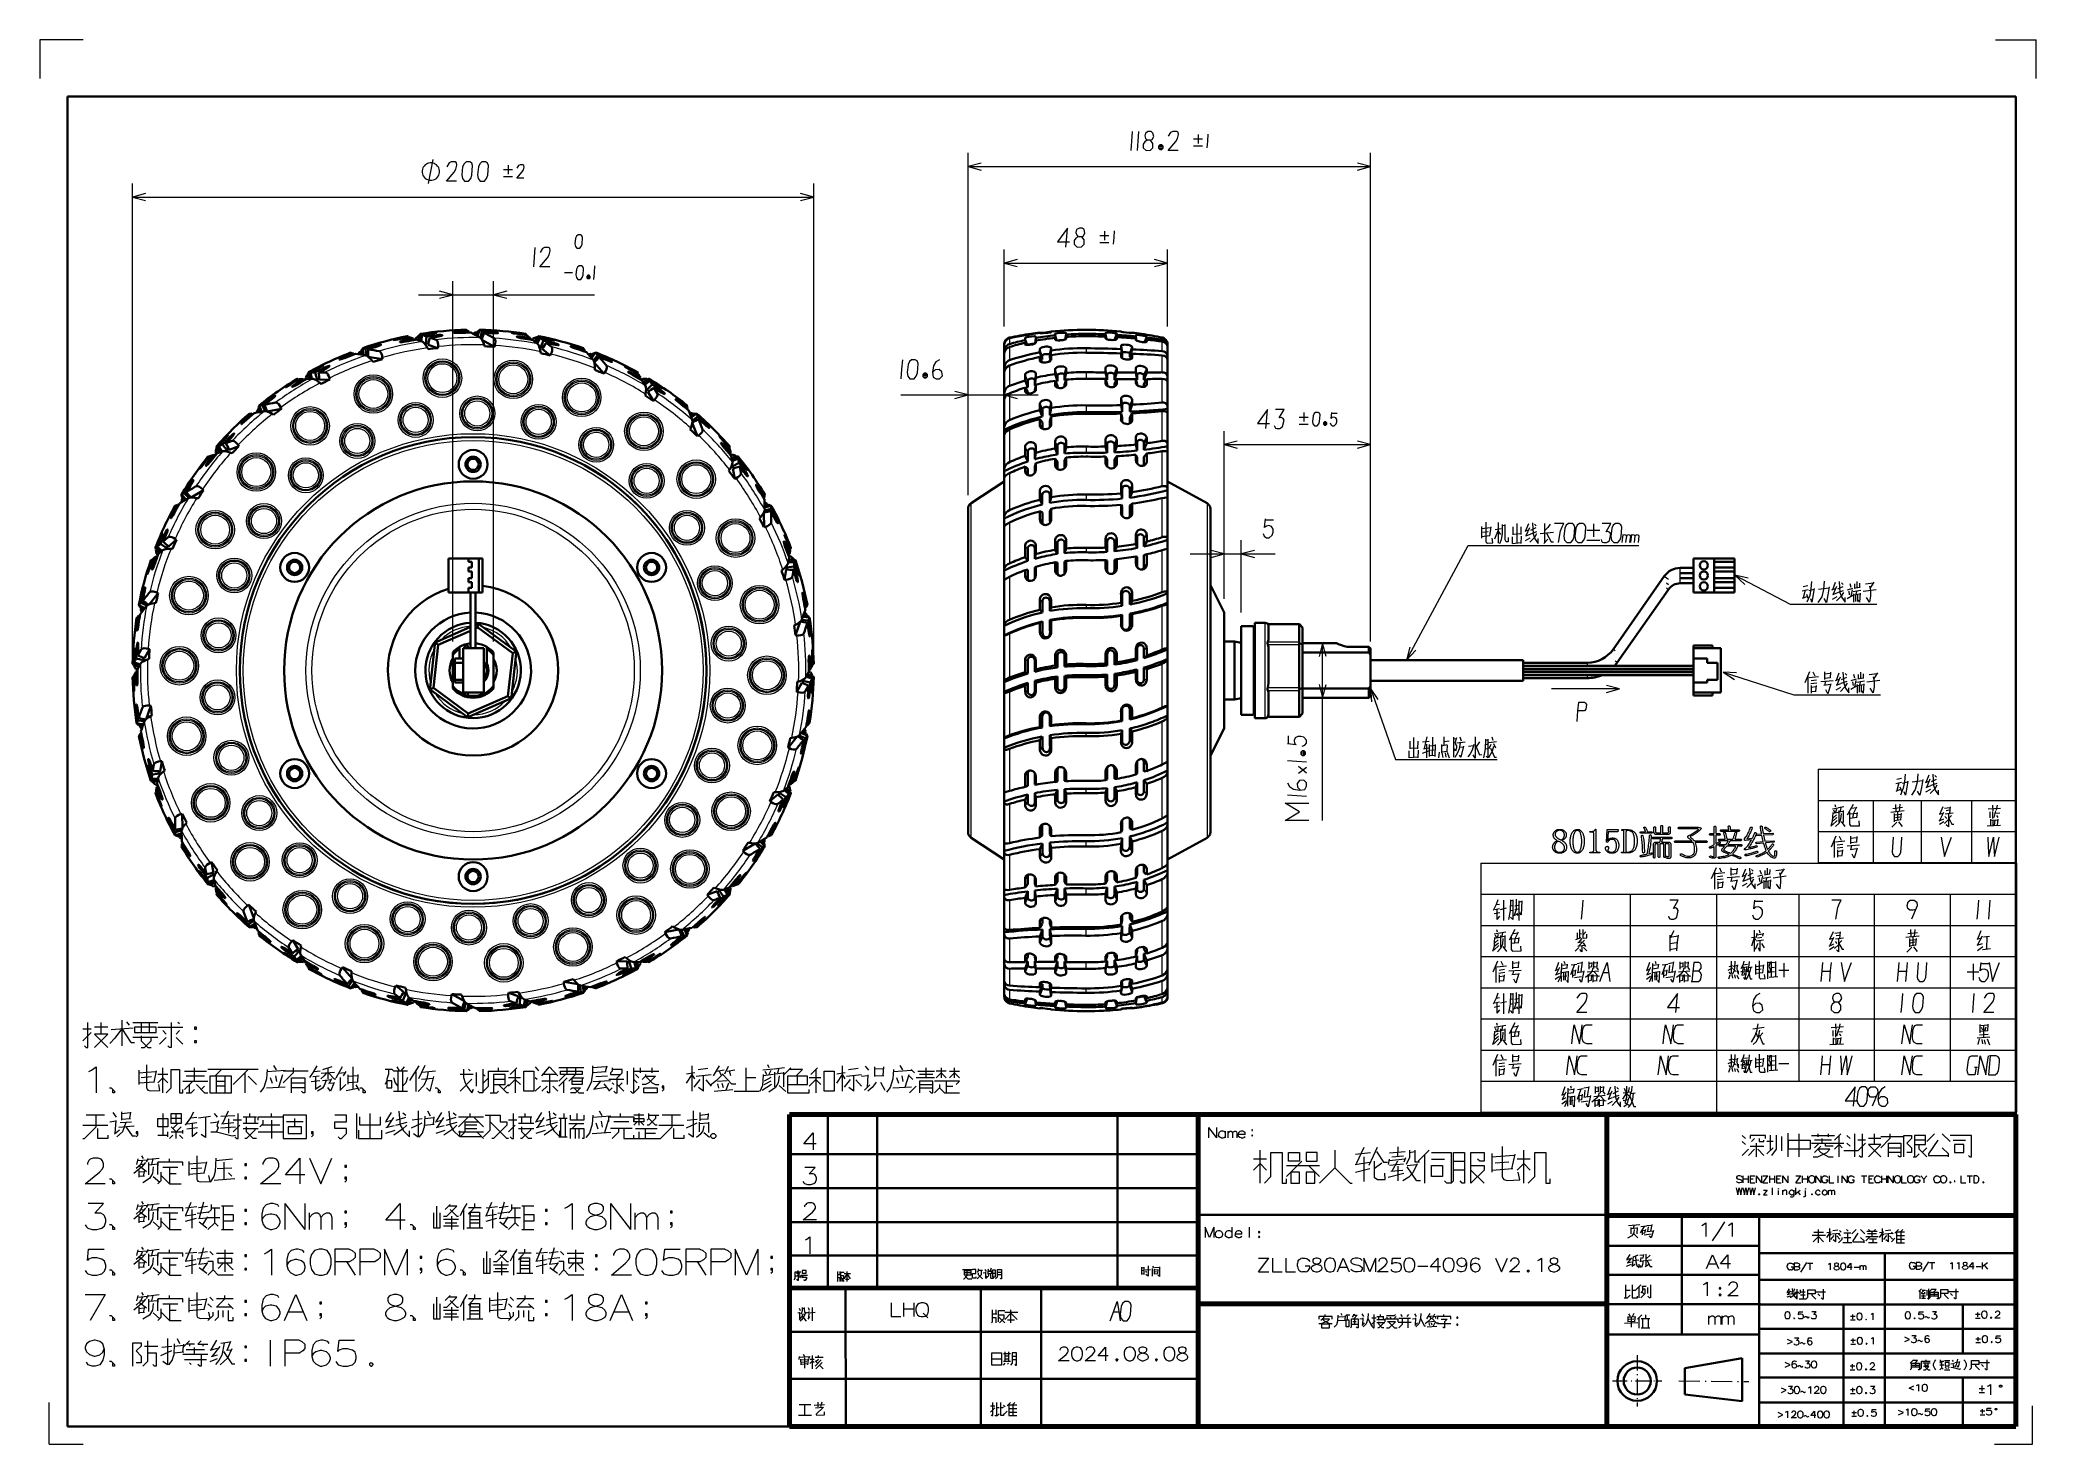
# Model space of a CAD drawing. Extents: x 2 to 295, y 3 to 209.
import ezdxf

# ---------------------------------------------------------------- set-up
doc = ezdxf.new("R2010")
doc.units = 0
doc.linetypes.add('DASHDOT', pattern=[18.5, 12, -3, 0.5, -3])

msp = doc.modelspace()

# ---------------------------------------------------------------- linework, layer by layer
at = {"color": 7, "lineweight": 13, "ltscale": 0.159123}
msp.add_line((8.43, 208.6), (2.07, 208.6), dxfattribs=at)
at = {"color": 7, "lineweight": 13, "ltscale": 0.141278}
for p, q in [((2.07, 208.6), (2.07, 202.95)), ((295.09, 202.95), (295.09, 208.6))]:
    msp.add_line(p, q, dxfattribs=at)
at = {"color": 7, "lineweight": 13, "ltscale": 0.148703}
msp.add_line((289.15, 208.6), (295.09, 208.6), dxfattribs=at)
at = {"color": 7, "lineweight": 35}
for p, q in [((6.13, 200.3), (6.13, 5.1)), ((292.1, 200.3), (6.13, 200.3)), ((292.1, 50.92), (292.1, 200.3)), ((143.61, 116.07), (143.61, 149.82)), ((138.31, 139.78), (138.31, 116.07)), ((173.91, 116.07), (173.91, 139.73)), ((219.82, 117.57), (197.41, 117.57)), ((138.31, 116.07), (138.31, 92.36)), ((143.61, 82.32), (143.61, 116.07)), ((173.91, 92.41), (173.91, 116.07)), ((219.82, 114.57), (197.41, 114.57)), ((219.82, 116.73), (244.82, 116.73)), ((219.82, 116.3), (244.82, 116.3)), ((219.82, 116.3), (244.82, 116.3)), ((219.82, 116.28), (244.82, 116.28)), ((219.82, 115.85), (244.82, 115.85)), ((219.82, 115.85), (244.82, 115.85)), ((219.82, 115.83), (244.82, 115.83)), ((219.82, 115.4), (244.82, 115.4)), ((219.82, 115.4), (244.82, 115.4)), ((117.75, 25.37), (117.75, 50.92)), ((124.96, 25.43), (124.96, 50.92)), ((160.26, 50.92), (160.26, 25.47)), ((112.1, 45.1), (172.1, 45.1)), ((112.1, 40.1), (172.1, 40.1)), ((232.1, 36.19), (172.1, 36.19)), ((254.45, 36.1), (254.45, 5)), ((112.1, 35.1), (172.1, 35.1)), ((112.1, 30.2), (172.1, 30.2)), ((232.1, 31.64), (254.45, 31.64)), ((254.45, 30.55), (292, 30.55)), ((232.1, 27.4), (254.46, 27.4)), ((254.58, 26.66), (292.23, 26.66)), ((120.33, 25.28), (120.37, 4.94)), ((140.2, 25.39), (140.2, 5.39)), ((149.05, 25.31), (149.05, 4.96)), ((232.29, 23.05), (254.64, 23.05)), ((254.45, 23.01), (292, 23.01)), ((112.09, 19.02), (172.09, 19.02)), ((232.1, 18.61), (254.45, 18.61)), ((254.39, 19.43), (291.94, 19.43)), ((254.58, 15.85), (292.13, 15.85)), ((112.1, 12.11), (142.1, 12.11)), ((142.1, 12.11), (172.1, 12.11)), ((254.58, 12.33), (292.13, 12.33)), ((254.52, 8.62), (292.06, 8.62)), ((6.13, 5.1), (112.1, 5.1))]:
    msp.add_line(p, q, dxfattribs=at)
at = {"color": 7, "lineweight": 13}
for p, q in [((138.31, 141.78), (138.31, 192.02)), ((197.41, 120.32), (197.41, 192.02)), ((138.31, 190.02), (197.41, 190.02)), ((15.66, 118.07), (15.66, 187.54)), ((15.66, 185.54), (115.66, 185.54)), ((115.66, 118.07), (115.66, 187.54)), ((143.61, 175.85), (167.61, 175.85)), ((62.66, 120.32), (62.66, 173.22)), ((68.66, 120.32), (68.66, 173.22)), ((57.66, 171.22), (83.49, 171.22)), ((128.46, 156.52), (148.61, 156.52)), ((175.91, 126.57), (175.91, 151.21)), ((197.41, 120.32), (197.41, 151.21)), ((175.91, 149.21), (197.41, 149.21)), ((138.76, 116.07), (138.76, 140.61)), ((173.4, 140.6), (173.4, 116.07)), ((190.35, 94.03), (190.35, 120.07)), ((138.76, 91.52), (138.76, 116.07)), ((173.4, 116.07), (173.4, 91.53)), ((263.11, 101.58), (292.08, 101.58)), ((263.11, 97.01), (292.08, 97.01)), ((263.11, 92.44), (292.08, 92.44)), ((213.6, 87.79), (292.22, 87.79)), ((213.6, 87.79), (213.6, 51.23)), ((263.11, 87.87), (292.08, 87.87)), ((292.22, 87.79), (292.22, 51.23)), ((213.6, 83.22), (292.22, 83.22)), ((221.36, 83.22), (221.36, 55.8)), ((235.52, 83.22), (235.52, 55.8)), ((248.18, 83.22), (248.18, 51.23)), ((260.26, 83.22), (260.26, 55.8)), ((271.31, 83.22), (271.31, 55.8)), ((282.5, 83.22), (282.5, 55.8)), ((213.6, 78.65), (292.22, 78.65)), ((213.6, 74.08), (292.22, 74.08)), ((213.6, 69.51), (292.22, 69.51)), ((213.6, 64.94), (292.22, 64.94)), ((213.6, 60.37), (292.22, 60.37)), ((213.6, 55.8), (292.22, 55.8)), ((213.6, 51.23), (292.22, 51.23))]:
    msp.add_line(p, q, dxfattribs=at)
at = {"color": 7, "lineweight": 13, "ltscale": 0.282127}
for p, q in [((143.61, 166.57), (143.61, 177.85)), ((167.61, 166.57), (167.61, 177.85))]:
    msp.add_line(p, q, dxfattribs=at)
at = {"color": 7, "lineweight": 13, "ltscale": 0.002726}
for p, q in [((54.87, 164.81), (54.89, 164.7)), ((59.41, 165.49), (59.4, 165.6)), ((72.19, 165.56), (72.17, 165.45)), ((76.69, 164.65), (76.72, 164.75)), ((42.89, 160.37), (42.84, 160.47)), ((88.72, 160.34), (88.67, 160.25)), ((38.85, 158.18), (38.91, 158.09)), ((92.64, 157.94), (92.7, 158.03)), ((29.11, 149.91), (29.03, 149.98)), ((102.48, 149.79), (102.4, 149.71)), ((26.06, 146.47), (26.15, 146.4)), ((105.34, 146.19), (105.42, 146.25)), ((19.74, 135.37), (19.63, 135.41)), ((111.79, 135.16), (111.69, 135.12)), ((18.05, 131.09), (18.15, 131.06)), ((113.25, 130.8), (113.35, 130.83)), ((15.9, 118.5), (15.79, 118.5)), ((115.54, 118.23), (115.43, 118.23)), ((15.78, 113.9), (15.89, 113.91)), ((115.41, 113.64), (115.52, 113.63)), ((18.07, 101.33), (17.97, 101.3)), ((113.27, 101.04), (113.16, 101.07)), ((19.53, 96.97), (19.63, 97.02)), ((111.58, 96.77), (111.68, 96.72)), ((25.98, 85.95), (25.9, 85.88)), ((105.26, 85.66), (105.17, 85.73)), ((28.84, 82.35), (28.92, 82.42)), ((102.21, 82.22), (102.29, 82.15)), ((38.68, 74.19), (38.62, 74.1)), ((92.47, 73.95), (92.41, 74.05)), ((42.6, 71.79), (42.65, 71.89)), ((88.43, 71.76), (88.48, 71.67)), ((54.63, 67.49), (54.6, 67.38)), ((76.45, 67.32), (76.43, 67.43)), ((71.91, 66.65), (71.92, 66.54))]:
    msp.add_line(p, q, dxfattribs=at)
at = {"color": 7, "lineweight": 13, "ltscale": 0.005854}
for p, q in [((55.74, 164.57), (55.78, 164.34)), ((60.3, 165.05), (60.27, 165.28)), ((72.92, 165.04), (72.89, 164.81)), ((77.37, 163.93), (77.43, 164.16)), ((39.75, 158.25), (39.87, 158.05)), ((43.87, 160.26), (43.76, 160.47)), ((89.24, 159.6), (89.12, 159.4)), ((93.03, 157.04), (93.16, 157.23)), ((30.07, 150.14), (29.9, 150.3)), ((26.88, 146.84), (27.06, 146.7)), ((102.7, 148.91), (102.53, 148.76)), ((105.4, 145.2), (105.58, 145.34)), ((20.56, 135.91), (20.34, 136.01)), ((111.7, 134.26), (111.48, 134.18)), ((18.69, 131.73), (18.92, 131.65)), ((112.96, 129.85), (113.19, 129.92)), ((16.49, 119.29), (16.26, 119.31)), ((115.15, 117.42), (114.91, 117.41)), ((16.17, 114.72), (16.4, 114.72)), ((114.83, 112.84), (115.06, 112.83)), ((18.35, 102.28), (18.13, 102.21)), ((112.63, 100.41), (112.4, 100.48)), ((19.62, 97.87), (19.83, 97.96)), ((110.76, 96.22), (110.97, 96.13)), ((104.44, 85.29), (104.25, 85.44)), ((28.62, 83.22), (28.79, 83.38)), ((101.25, 81.99), (101.42, 81.83)), ((91.57, 73.88), (91.45, 74.08)), ((42.08, 72.53), (42.19, 72.74)), ((87.45, 71.87), (87.56, 71.66)), ((53.95, 68.21), (53.89, 67.98)), ((75.58, 67.56), (75.54, 67.79)), ((58.39, 67.1), (58.43, 67.33)), ((71.02, 67.09), (71.05, 66.85))]:
    msp.add_line(p, q, dxfattribs=at)
at = {"color": 7, "lineweight": 35, "ltscale": 1.71537e-05}
for p, q in [((56.02, 165.13), (56.02, 165.13)), ((57.94, 66.67), (57.94, 66.67))]:
    msp.add_line(p, q, dxfattribs=at)
at = {"color": 7, "lineweight": 13, "ltscale": 0.000827137}
msp.add_line((56.03, 165.1), (56.02, 165.13), dxfattribs=at)
at = {"color": 7, "lineweight": 35, "ltscale": 0.00099766}
msp.add_line((56.05, 165.09), (56.03, 165.13), dxfattribs=at)
at = {"color": 7, "lineweight": 35, "ltscale": 0.002834}
for p, q in [((56.1, 165.07), (56.15, 164.97)), ((73.43, 165.38), (73.44, 165.27)), ((39.91, 158.84), (40, 158.76)), ((89.83, 159.75), (89.8, 159.64)), ((26.84, 147.45), (26.94, 147.41)), ((103.31, 148.85), (103.25, 148.75)), ((18.44, 132.28), (18.56, 132.28)), ((112.25, 133.99), (112.16, 133.93)), ((15.74, 115.16), (15.85, 115.19)), ((115.57, 116.98), (115.47, 116.94)), ((112.88, 99.85), (112.76, 99.86)), ((19.07, 98.14), (19.16, 98.21)), ((28.01, 83.28), (28.07, 83.38)), ((104.48, 84.68), (104.38, 84.72)), ((91.41, 73.29), (91.32, 73.37)), ((41.49, 72.38), (41.52, 72.49)), ((57.89, 66.75), (57.87, 66.86)), ((75.22, 67.07), (75.17, 67.17))]:
    msp.add_line(p, q, dxfattribs=at)
at = {"color": 7, "lineweight": 35, "ltscale": 0.006162}
for p, q in [((56.85, 164.79), (56.97, 164.57)), ((74.05, 164.86), (74.08, 164.62)), ((40.72, 158.84), (40.91, 158.67)), ((90.23, 159.05), (90.18, 158.81)), ((27.6, 147.73), (27.83, 147.64)), ((103.45, 148.05), (103.32, 147.84)), ((19.07, 132.8), (19.31, 132.79)), ((112.11, 133.2), (111.92, 133.05)), ((115.17, 116.28), (114.93, 116.2)), ((19.21, 98.94), (19.4, 99.09)), ((112.25, 99.33), (112.01, 99.34)), ((27.87, 84.08), (28, 84.29)), ((103.72, 84.41), (103.49, 84.5)), ((41.09, 73.09), (41.14, 73.33)), ((90.6, 73.3), (90.41, 73.46)), ((57.27, 67.28), (57.24, 67.52)), ((74.47, 67.35), (74.35, 67.57))]:
    msp.add_line(p, q, dxfattribs=at)
at = {"color": 7, "lineweight": 35, "ltscale": 0.005957}
for p, q in [((56.97, 164.57), (57.2, 164.61)), ((74.08, 164.62), (74.32, 164.57)), ((40.91, 158.67), (41.11, 158.79)), ((90.18, 158.81), (90.39, 158.69)), ((103.32, 147.84), (103.47, 147.66)), ((111.92, 133.05), (112, 132.82)), ((112.01, 99.34), (111.93, 99.12)), ((103.49, 84.5), (103.34, 84.32)), ((90.41, 73.46), (90.21, 73.34))]:
    msp.add_line(p, q, dxfattribs=at)
at = {"color": 7, "lineweight": 35, "ltscale": 0.006104}
for p, q in [((57.24, 164.85), (57.2, 164.61)), ((74.43, 164.79), (74.32, 164.57)), ((41.06, 159.03), (41.11, 158.79)), ((90.57, 158.85), (90.39, 158.69)), ((27.85, 148.03), (27.98, 147.82)), ((103.7, 147.75), (103.47, 147.66)), ((19.2, 133.17), (19.39, 133.02)), ((19.08, 99.3), (19.32, 99.31)), ((27.62, 84.38), (27.85, 84.47))]:
    msp.add_line(p, q, dxfattribs=at)
at = {"color": 7, "lineweight": 35, "ltscale": 0.022655}
for p, q in [((58.17, 164.34), (57.31, 164.63)), ((75.13, 163.99), (74.43, 164.55)), ((90.95, 157.86), (90.48, 158.63)), ((28.89, 148.23), (28.05, 147.9)), ((103.72, 146.69), (103.54, 147.58)), ((111.9, 131.82), (112.03, 132.72)), ((111.21, 98.42), (111.89, 99.01)), ((102.42, 83.9), (103.27, 84.23)), ((40.37, 74.28), (40.84, 73.5)), ((56.19, 68.14), (56.89, 67.58)), ((73.15, 67.79), (74.01, 67.51))]:
    msp.add_line(p, q, dxfattribs=at)
at = {"color": 7, "lineweight": 35, "ltscale": 0.018344}
for p, q in [((57.66, 164.51), (57.71, 165.24)), ((74.71, 164.33), (75.01, 165)), ((41.57, 158.85), (41.37, 159.56)), ((90.67, 158.32), (91.18, 158.85)), ((28.39, 148.03), (27.96, 148.63)), ((103.61, 147.22), (104.28, 147.54)), ((19.7, 133.36), (19.1, 133.77)), ((111.98, 132.36), (112.71, 132.43)), ((16.56, 116.6), (15.85, 116.78)), ((114.76, 115.54), (115.47, 115.35)), ((19.34, 99.77), (18.61, 99.7)), ((111.62, 98.78), (112.22, 98.36)), ((27.71, 84.91), (27.04, 84.6)), ((102.93, 84.1), (103.36, 83.5)), ((40.65, 73.81), (40.14, 73.29)), ((89.75, 73.28), (89.95, 72.57)), ((56.61, 67.81), (56.31, 67.14)), ((73.66, 67.62), (73.61, 66.89))]:
    msp.add_line(p, q, dxfattribs=at)
at = {"color": 7, "lineweight": 35, "ltscale": 0.003389}
for p, q in [((57.71, 165.24), (57.85, 165.27)), ((75.01, 165), (75.15, 164.97)), ((41.37, 159.56), (41.49, 159.63)), ((91.18, 158.85), (91.3, 158.78)), ((27.96, 148.63), (28.05, 148.73)), ((104.28, 147.54), (104.36, 147.43)), ((112.71, 132.43), (112.75, 132.3)), ((15.85, 116.78), (15.85, 116.92)), ((115.47, 115.35), (115.47, 115.22)), ((18.61, 99.7), (18.56, 99.83)), ((112.22, 98.36), (112.17, 98.23)), ((27.04, 84.6), (26.96, 84.7)), ((103.36, 83.5), (103.27, 83.4)), ((40.14, 73.29), (40.02, 73.36)), ((89.95, 72.57), (89.83, 72.51)), ((56.31, 67.14), (56.17, 67.16)), ((73.61, 66.89), (73.47, 66.87))]:
    msp.add_line(p, q, dxfattribs=at)
at = {"color": 7, "lineweight": 35, "ltscale": 0.02259}
for p, q in [((57.86, 165.38), (57.75, 164.48)), ((75.2, 165.07), (74.79, 164.27)), ((41.47, 159.74), (41.67, 158.86)), ((91.38, 158.85), (90.72, 158.24)), ((104.46, 147.48), (103.63, 147.12)), ((19.06, 133.97), (19.78, 133.43)), ((112.87, 132.31), (111.96, 132.26)), ((15.74, 116.95), (16.61, 116.69)), ((115.57, 115.18), (114.71, 115.45)), ((18.45, 99.82), (19.35, 99.87)), ((112.26, 98.17), (111.54, 98.71)), ((26.85, 84.66), (27.69, 85.01)), ((103.33, 83.31), (102.84, 84.06)), ((39.94, 73.28), (40.6, 73.9)), ((89.85, 72.4), (89.65, 73.28)), ((56.12, 67.06), (56.53, 67.87)), ((73.46, 66.76), (73.57, 67.65))]:
    msp.add_line(p, q, dxfattribs=at)
at = {"color": 7, "lineweight": 35, "ltscale": 0.024953}
for p, q in [((57.9, 165.46), (57.8, 164.47)), ((66.6, 166.05), (66.32, 165.09)), ((75.26, 165.13), (74.83, 164.23)), ((83.64, 162.72), (83.05, 161.91)), ((41.48, 159.83), (41.72, 158.86)), ((91.47, 158.89), (90.75, 158.2)), ((34.25, 154.96), (34.65, 154.05)), ((98.51, 153.76), (97.68, 153.2)), ((27.97, 148.92), (28.53, 148.09)), ((104.56, 147.48), (103.64, 147.07)), ((22.84, 141.87), (23.53, 141.15)), ((109.42, 140.25), (108.45, 140.01)), ((19.01, 134.05), (19.82, 133.46)), ((112.95, 132.28), (111.96, 132.21)), ((115.05, 123.82), (114.06, 123.93)), ((15.67, 117.01), (16.63, 116.73)), ((115.65, 115.13), (114.69, 115.4)), ((16.27, 108.31), (17.26, 108.21)), ((18.37, 99.85), (19.36, 99.92)), ((112.31, 98.09), (111.5, 98.68)), ((21.9, 91.89), (22.87, 92.13)), ((108.48, 90.26), (107.79, 90.98)), ((26.76, 84.66), (27.68, 85.06)), ((103.35, 83.22), (102.79, 84.05)), ((32.81, 78.38), (33.64, 78.94)), ((39.85, 73.25), (40.57, 73.94)), ((89.84, 72.31), (89.6, 73.28)), ((47.68, 69.42), (48.27, 70.22)), ((56.05, 67), (56.49, 67.9)), ((73.41, 66.68), (73.52, 67.67)), ((81.87, 68.77), (81.81, 69.77)), ((64.72, 66.08), (65, 67.04))]:
    msp.add_line(p, q, dxfattribs=at)
at = {"color": 7, "lineweight": 35, "ltscale": 0.001423}
for p, q in [((57.86, 165.38), (57.9, 165.42)), ((75.2, 165.07), (75.25, 165.1)), ((91.38, 158.85), (91.44, 158.86)), ((27.99, 148.83), (27.99, 148.88)), ((104.46, 147.48), (104.52, 147.46)), ((19.06, 133.97), (19.04, 134.02)), ((112.87, 132.31), (112.91, 132.28)), ((15.74, 116.95), (15.71, 117)), ((115.57, 115.18), (115.61, 115.14)), ((18.45, 99.82), (18.41, 99.86)), ((112.26, 98.17), (112.28, 98.11)), ((26.85, 84.66), (26.8, 84.67)), ((103.33, 83.31), (103.33, 83.25)), ((39.94, 73.28), (39.88, 73.27)), ((89.85, 72.4), (89.83, 72.35)), ((56.12, 67.06), (56.07, 67.04)), ((73.46, 66.76), (73.42, 66.72))]:
    msp.add_line(p, q, dxfattribs=at)
at = {"color": 7, "lineweight": 35, "ltscale": 1.67133e-05}
msp.add_line((57.91, 165.46), (57.91, 165.46), dxfattribs=at)
at = {"color": 7, "lineweight": 35, "ltscale": 0.024444}
for p, q in [((57.92, 164.43), (58, 165.4)), ((90.81, 158.09), (91.5, 158.78)), ((28.64, 148.13), (28.08, 148.93)), ((103.67, 146.95), (104.55, 147.37)), ((19.91, 133.54), (19.11, 134.1)), ((111.94, 132.09), (112.91, 132.18)), ((16.69, 116.84), (15.75, 117.09)), ((114.63, 115.3), (115.57, 115.04)), ((19.38, 100.04), (18.41, 99.96)), ((111.41, 98.59), (112.21, 98.03)), ((27.65, 85.18), (26.77, 84.77)), ((102.68, 84), (103.24, 83.2)), ((40.51, 74.04), (39.82, 73.35)), ((89.48, 73.27), (89.73, 72.33)), ((56.4, 67.98), (55.98, 67.09)), ((73.4, 67.71), (73.32, 66.73))]:
    msp.add_line(p, q, dxfattribs=at)
at = {"color": 7, "lineweight": 35, "ltscale": 0.023772}
for p, q in [((58.2, 165.32), (58.05, 164.38)), ((75.49, 164.9), (75.04, 164.07)), ((41.8, 159.8), (41.99, 158.86)), ((91.6, 158.59), (90.89, 157.97)), ((28.28, 149), (28.78, 148.19)), ((104.58, 147.16), (103.7, 146.81)), ((19.27, 134.23), (20.02, 133.64)), ((112.87, 131.97), (111.92, 131.95)), ((15.86, 117.27), (16.76, 116.97)), ((115.46, 114.86), (114.56, 115.17)), ((18.45, 100.16), (19.4, 100.19)), ((112.05, 97.9), (111.3, 98.5)), ((26.74, 84.98), (27.62, 85.32)), ((103.04, 83.13), (102.54, 83.95)), ((39.72, 73.54), (40.43, 74.17)), ((89.52, 72.34), (89.33, 73.27)), ((55.83, 67.23), (56.28, 68.07)), ((73.12, 66.81), (73.27, 67.75))]:
    msp.add_line(p, q, dxfattribs=at)
at = {"color": 7, "lineweight": 35, "ltscale": 0.027697}
for p, q in [((58.74, 163.99), (58.81, 165.1)), ((75.55, 163.47), (75.99, 164.49)), ((42.77, 158.74), (42.45, 159.8)), ((91.17, 157.23), (91.93, 158.03)), ((29.55, 148.33), (28.89, 149.22)), ((103.7, 146.02), (104.7, 146.52)), ((20.7, 134.04), (19.77, 134.65)), ((111.66, 131.2), (112.76, 131.33)), ((114.06, 114.56), (115.14, 114.3)), ((19.66, 100.93), (18.56, 100.8)), ((110.62, 98.1), (111.55, 97.49)), ((27.61, 86.11), (26.62, 85.62)), ((101.77, 83.8), (102.43, 82.91)), ((40.15, 74.91), (39.39, 74.1)), ((88.55, 73.4), (88.87, 72.34)), ((55.77, 68.67), (55.33, 67.65)), ((72.58, 68.14), (72.51, 67.04))]:
    msp.add_line(p, q, dxfattribs=at)
at = {"color": 7, "lineweight": 35, "ltscale": 0.024304}
for p, q in [((59.3, 164.93), (60.22, 164.61)), ((76.39, 164.16), (77.15, 163.55)), ((42.97, 159.81), (43.94, 159.82)), ((92.19, 157.59), (92.69, 156.75)), ((29.38, 149.41), (30.29, 149.76)), ((20.16, 134.99), (20.9, 135.63)), ((112.67, 130.82), (112.52, 129.86)), ((16.44, 118.29), (16.91, 119.14)), ((114.88, 113.85), (114.41, 113)), ((18.65, 101.32), (18.8, 102.28)), ((111.16, 97.15), (110.42, 96.51)), ((26.53, 86.13), (26.34, 87.08)), ((101.94, 82.73), (101.03, 82.38)), ((39.13, 74.55), (38.62, 75.38)), ((88.35, 72.33), (87.38, 72.31)), ((54.93, 67.98), (54.17, 68.59)), ((72.02, 67.21), (71.1, 67.52))]:
    msp.add_line(p, q, dxfattribs=at)
at = {"color": 7, "lineweight": 35, "ltscale": 0.004467}
for p, q in [((63.74, 165.79), (63.75, 165.61)), ((46.85, 162.13), (46.92, 161.97)), ((80.86, 163.45), (80.81, 163.28)), ((96.15, 155.39), (96.04, 155.25)), ((32.23, 152.92), (32.35, 152.79)), ((21.64, 139.27), (21.8, 139.18)), ((114.29, 126.59), (114.12, 126.55)), ((16.36, 122.81), (16.54, 122.79)), ((114.96, 109.32), (114.78, 109.35)), ((17.03, 105.55), (17.2, 105.58)), ((109.68, 92.87), (109.52, 92.95)), ((23.56, 89.55), (23.71, 89.64)), ((99.09, 79.21), (98.97, 79.34)), ((35.17, 76.75), (35.28, 76.89)), ((84.47, 70), (84.4, 70.17)), ((67.58, 66.35), (67.57, 66.52))]:
    msp.add_line(p, q, dxfattribs=at)
at = {"color": 7, "lineweight": 35, "ltscale": 1.71704e-05}
for p, q in [((64.68, 166.06), (64.68, 166.06)), ((115.65, 117.05), (115.65, 117.04)), ((66.64, 66.08), (66.64, 66.08))]:
    msp.add_line(p, q, dxfattribs=at)
at = {"color": 7, "lineweight": 13, "ltscale": 0.000826384}
for p, q in [((64.69, 166.03), (64.68, 166.06)), ((66.63, 66.11), (66.64, 66.08))]:
    msp.add_line(p, q, dxfattribs=at)
at = {"color": 7, "lineweight": 35, "ltscale": 0.000995476}
msp.add_line((64.7, 166.02), (64.69, 166.05), dxfattribs=at)
at = {"color": 7, "lineweight": 35, "ltscale": 0.004673}
for p, q in [((65.01, 165.82), (65.07, 165.64)), ((33.18, 153.76), (33.34, 153.66)), ((98.14, 78.37), (97.98, 78.47)), ((66.31, 66.31), (66.25, 66.49))]:
    msp.add_line(p, q, dxfattribs=at)
at = {"color": 7, "lineweight": 35, "ltscale": 0.00942}
for p, q in [((65.64, 165.47), (65.97, 165.65)), ((48.75, 162.48), (49, 162.77)), ((82.54, 162.49), (82.91, 162.55)), ((33.9, 153.9), (34.03, 154.25)), ((97.4, 153.92), (97.77, 153.85)), ((108.43, 140.78), (108.76, 140.58)), ((114.3, 124.66), (114.54, 124.37)), ((17.01, 107.47), (16.78, 107.77)), ((114.31, 107.5), (114.43, 107.15)), ((33.92, 78.22), (33.55, 78.29)), ((97.42, 78.24), (97.29, 77.88)), ((48.78, 69.64), (48.41, 69.58)), ((65.67, 66.67), (65.34, 66.49))]:
    msp.add_line(p, q, dxfattribs=at)
at = {"color": 7, "lineweight": 35, "ltscale": 0.008278}
for p, q in [((65.9, 165.33), (65.97, 165.65)), ((49.04, 162.44), (49, 162.77)), ((82.73, 162.27), (82.91, 162.55)), ((34.18, 153.96), (34.03, 154.25)), ((97.51, 153.65), (97.77, 153.85)), ((23.12, 140.9), (22.88, 141.13)), ((108.44, 140.49), (108.76, 140.58)), ((17.19, 124.86), (16.89, 124.99)), ((114.21, 124.38), (114.54, 124.37)), ((17.11, 107.75), (16.78, 107.77)), ((114.13, 107.28), (114.43, 107.15)), ((22.88, 91.65), (22.56, 91.55)), ((108.2, 91.23), (108.44, 91)), ((33.81, 78.49), (33.55, 78.29)), ((97.14, 78.18), (97.29, 77.88)), ((48.59, 69.86), (48.41, 69.58)), ((82.28, 69.7), (82.32, 69.37)), ((65.42, 66.81), (65.34, 66.49))]:
    msp.add_line(p, q, dxfattribs=at)
at = {"color": 7, "lineweight": 35, "ltscale": 0.006356}
for p, q in [((65.97, 165.65), (66.23, 165.65)), ((49, 162.77), (49.24, 162.85)), ((82.91, 162.55), (83.15, 162.46)), ((34.03, 154.25), (34.23, 154.41)), ((97.77, 153.85), (97.96, 153.68)), ((22.88, 141.13), (23.01, 141.35)), ((16.89, 124.99), (16.93, 125.24)), ((114.54, 124.37), (114.58, 124.12)), ((114.43, 107.15), (114.39, 106.9)), ((22.56, 91.55), (22.44, 91.77)), ((108.44, 91), (108.31, 90.78)), ((33.55, 78.29), (33.35, 78.45)), ((97.29, 77.88), (97.09, 77.72)), ((48.41, 69.58), (48.17, 69.67)), ((82.32, 69.37), (82.08, 69.28)), ((65.34, 66.49), (65.09, 66.49))]:
    msp.add_line(p, q, dxfattribs=at)
at = {"color": 7, "lineweight": 35, "ltscale": 0.015893}
for p, q in [((66.29, 165.83), (66.09, 165.22)), ((49.23, 163.04), (49.26, 162.4)), ((83.27, 162.61), (82.88, 162.11)), ((34.15, 154.59), (34.4, 154)), ((98.12, 153.78), (97.59, 153.44)), ((22.88, 141.49), (23.31, 141.02)), ((109.06, 140.4), (108.44, 140.27)), ((16.77, 125.32), (17.33, 125.03)), ((114.77, 124.09), (114.14, 124.17)), ((16.55, 108.04), (17.18, 107.96)), ((114.55, 106.81), (113.99, 107.1)), ((22.25, 91.73), (22.88, 91.87)), ((108.44, 90.65), (108.01, 91.12)), ((33.2, 78.35), (33.73, 78.69)), ((97.16, 77.55), (96.92, 78.14)), ((48.05, 69.52), (48.44, 70.03)), ((82.09, 69.1), (82.06, 69.73)), ((65.03, 66.31), (65.23, 66.92))]:
    msp.add_line(p, q, dxfattribs=at)
at = {"color": 7, "lineweight": 35, "ltscale": 0.008937}
for p, q in [((66.29, 165.83), (66.59, 166.02)), ((49.23, 163.04), (49.45, 163.32)), ((83.27, 162.61), (83.62, 162.69)), ((34.15, 154.59), (34.26, 154.93)), ((98.12, 153.78), (98.48, 153.73)), ((22.88, 141.49), (22.87, 141.85)), ((109.06, 140.4), (109.38, 140.24)), ((16.77, 125.32), (16.63, 125.65)), ((114.77, 124.09), (115.01, 123.83)), ((16.55, 108.04), (16.31, 108.31)), ((114.55, 106.81), (114.69, 106.48)), ((22.25, 91.73), (21.94, 91.9)), ((108.44, 90.65), (108.45, 90.29)), ((33.2, 78.35), (32.84, 78.4)), ((97.16, 77.55), (97.05, 77.21)), ((48.05, 69.52), (47.7, 69.45)), ((82.09, 69.1), (81.87, 68.81)), ((65.03, 66.31), (64.73, 66.12))]:
    msp.add_line(p, q, dxfattribs=at)
at = {"color": 7, "lineweight": 35, "ltscale": 1.6789e-05}
for p, q in [((66.61, 166.06), (66.61, 166.06)), ((83.65, 162.72), (83.65, 162.72)), ((112.31, 98.08), (112.31, 98.08))]:
    msp.add_line(p, q, dxfattribs=at)
at = {"color": 7, "lineweight": 35, "ltscale": 0.024248}
for p, q in [((66.72, 164.87), (66.96, 165.81)), ((23.93, 141.39), (23.23, 142.07)), ((107.39, 90.75), (108.08, 90.07)), ((96.21, 78), (96.63, 77.13)), ((47.97, 70.57), (47.42, 69.77))]:
    msp.add_line(p, q, dxfattribs=at)
at = {"color": 7, "lineweight": 35, "ltscale": 0.002702}
for p, q in [((66.95, 164.73), (66.85, 164.73)), ((50.23, 162.24), (50.13, 162.21)), ((83.52, 161.35), (83.42, 161.39)), ((35.37, 154.18), (35.29, 154.11)), ((97.93, 152.51), (97.85, 152.59)), ((24.16, 141.52), (24.11, 141.43)), ((108.45, 139.28), (108.4, 139.37)), ((17.96, 125.79), (17.94, 125.69)), ((113.81, 123.24), (113.79, 123.35)), ((17.51, 108.89), (17.52, 108.78)), ((113.36, 106.34), (113.38, 106.45)), ((22.87, 92.86), (22.92, 92.76)), ((107.16, 90.61), (107.21, 90.71)), ((33.39, 79.62), (33.47, 79.55)), ((95.95, 77.96), (96.03, 78.02)), ((47.8, 70.78), (47.9, 70.74)), ((64.36, 67.4), (64.47, 67.4)), ((81.09, 69.89), (81.19, 69.93))]:
    msp.add_line(p, q, dxfattribs=at)
at = {"color": 7, "lineweight": 35, "ltscale": 0.05269}
for p, q in [((68.78, 163.57), (66.94, 164.59)), ((52.35, 161.77), (50.27, 162.11)), ((84.84, 159.63), (83.46, 161.23)), ((37.52, 154.46), (35.45, 154.07)), ((98.59, 150.45), (97.83, 152.41)), ((26.09, 142.52), (24.28, 141.44)), ((108.36, 137.11), (108.33, 139.22)), ((19.42, 127.39), (18.09, 125.76)), ((112.98, 121.24), (113.67, 123.23)), ((18.34, 110.9), (17.65, 108.91)), ((111.9, 104.74), (113.22, 106.38)), ((22.96, 95.02), (22.99, 92.92)), ((105.23, 89.61), (107.04, 90.69)), ((32.73, 81.69), (33.48, 79.72)), ((93.8, 77.67), (95.87, 78.07)), ((46.48, 72.5), (47.86, 70.91)), ((78.97, 70.36), (81.05, 70.03)), ((62.53, 68.57), (64.38, 67.54))]:
    msp.add_line(p, q, dxfattribs=at)
at = {"color": 7, "lineweight": 35, "ltscale": 0.004472}
for p, q in [((68.4, 165.57), (68.41, 165.75)), ((85.17, 161.65), (85.24, 161.81)), ((35.94, 155.75), (35.83, 155.9)), ((99.58, 152.22), (99.7, 152.35)), ((109.9, 138.44), (110.06, 138.52)), ((46.15, 70.49), (46.08, 70.32)), ((62.91, 66.56), (62.9, 66.39))]:
    msp.add_line(p, q, dxfattribs=at)
at = {"color": 7, "lineweight": 35, "ltscale": 1.72475e-05}
for p, q in [((73.38, 165.47), (73.38, 165.47)), ((114.72, 125.71), (114.72, 125.71)), ((115.06, 108.35), (115.06, 108.35)), ((75.3, 67.01), (75.3, 67.01))]:
    msp.add_line(p, q, dxfattribs=at)
at = {"color": 7, "lineweight": 13, "ltscale": 0.000827055}
for p, q in [((73.38, 165.43), (73.38, 165.47)), ((57.94, 66.7), (57.94, 66.67))]:
    msp.add_line(p, q, dxfattribs=at)
at = {"color": 7, "lineweight": 35, "ltscale": 0.000997354}
for p, q in [((73.39, 165.42), (73.39, 165.46)), ((57.93, 66.71), (57.93, 66.67))]:
    msp.add_line(p, q, dxfattribs=at)
at = {"color": 7, "lineweight": 35, "ltscale": 0.024445}
for p, q in [((74.92, 164.16), (75.33, 165.04)), ((41.84, 158.86), (41.59, 159.8))]:
    msp.add_line(p, q, dxfattribs=at)
at = {"color": 7, "lineweight": 35, "ltscale": 1.66847e-05}
msp.add_line((75.28, 165.13), (75.28, 165.13), dxfattribs=at)
at = {"color": 7, "lineweight": 13, "ltscale": 0.000276947}
msp.add_line((144.4, 164.92), (144.4, 164.91), dxfattribs=at)
at = {"color": 7, "lineweight": 13, "ltscale": 0.020887}
msp.add_line((144.4, 164.82), (144.4, 163.98), dxfattribs=at)
at = {"color": 7, "lineweight": 13, "ltscale": 0.026502}
msp.add_line((147.07, 163.84), (146.69, 164.83), dxfattribs=at)
at = {"color": 7, "lineweight": 35, "ltscale": 0.00696}
msp.add_line((146.69, 164.55), (146.69, 164.83), dxfattribs=at)
at = {"color": 7, "lineweight": 35, "ltscale": 0.018832}
msp.add_line((146.95, 163.84), (146.69, 164.55), dxfattribs=at)
at = {"color": 7, "lineweight": 35, "ltscale": 0.007774}
msp.add_line((146.69, 164.15), (146.81, 163.87), dxfattribs=at)
at = {"color": 7, "lineweight": 35, "ltscale": 0.004899}
msp.add_line((146.69, 163.96), (146.69, 164.15), dxfattribs=at)
at = {"color": 7, "lineweight": 13, "ltscale": 0.025251}
msp.add_line((148.11, 164.06), (148.24, 165.06), dxfattribs=at)
at = {"color": 7, "lineweight": 35, "ltscale": 0.019563}
msp.add_line((148.24, 164.85), (148.15, 164.08), dxfattribs=at)
at = {"color": 7, "lineweight": 35, "ltscale": 0.009333}
msp.add_line((148.19, 164.11), (148.24, 164.48), dxfattribs=at)
at = {"color": 7, "lineweight": 35, "ltscale": 0.00513}
msp.add_line((148.24, 165.06), (148.24, 164.85), dxfattribs=at)
at = {"color": 7, "lineweight": 35, "ltscale": 0.007285}
msp.add_line((148.24, 164.48), (148.24, 164.19), dxfattribs=at)
at = {"color": 7, "lineweight": 35, "ltscale": 0.000175801}
msp.add_line((148.24, 164.19), (148.24, 164.18), dxfattribs=at)
at = {"color": 7, "lineweight": 13, "ltscale": 0.00017545}
msp.add_line((148.24, 164.19), (148.24, 164.18), dxfattribs=at)
at = {"color": 7, "lineweight": 35, "ltscale": 0.000681279}
msp.add_line((148.84, 165.62), (148.83, 165.65), dxfattribs=at)
at = {"color": 7, "lineweight": 35, "ltscale": 0.001848}
msp.add_line((148.84, 165.62), (148.87, 165.55), dxfattribs=at)
at = {"color": 7, "lineweight": 35, "ltscale": 0.001583}
msp.add_line((148.86, 165.56), (148.84, 165.62), dxfattribs=at)
at = {"color": 7, "lineweight": 35, "ltscale": 1.46208e-05}
msp.add_line((148.86, 165.56), (148.86, 165.56), dxfattribs=at)
at = {"color": 7, "lineweight": 35, "ltscale": 0.002755}
msp.add_line((150.5, 165.83), (150.48, 165.72), dxfattribs=at)
at = {"color": 7, "lineweight": 35, "ltscale": 0.002353}
msp.add_line((150.49, 165.72), (150.5, 165.81), dxfattribs=at)
at = {"color": 7, "lineweight": 35, "ltscale": 0.001864}
msp.add_line((150.5, 165.81), (150.52, 165.74), dxfattribs=at)
at = {"color": 7, "lineweight": 35, "ltscale": 3.55095e-05}
msp.add_line((150.52, 165.74), (150.52, 165.74), dxfattribs=at)
at = {"color": 7, "lineweight": 35, "ltscale": 0.005265}
msp.add_line((151.1, 165.24), (151.1, 165.46), dxfattribs=at)
at = {"color": 7, "lineweight": 13, "ltscale": 0.024746}
msp.add_line((151.4, 164.51), (151.1, 165.46), dxfattribs=at)
at = {"color": 7, "lineweight": 35, "ltscale": 0.018839}
msp.add_line((151.32, 164.52), (151.1, 165.24), dxfattribs=at)
at = {"color": 7, "lineweight": 35, "ltscale": 0.006331}
msp.add_line((151.1, 164.64), (151.1, 164.9), dxfattribs=at)
at = {"color": 7, "lineweight": 35, "ltscale": 0.009184}
msp.add_line((151.1, 164.9), (151.22, 164.55), dxfattribs=at)
at = {"color": 7, "lineweight": 13, "ltscale": 0.000750011}
msp.add_line((151.1, 164.64), (151.11, 164.62), dxfattribs=at)
at = {"color": 7, "lineweight": 13, "ltscale": 0.024237}
msp.add_line((152.52, 164.61), (152.71, 165.56), dxfattribs=at)
at = {"color": 7, "lineweight": 35, "ltscale": 0.019057}
msp.add_line((152.71, 165.38), (152.56, 164.63), dxfattribs=at)
at = {"color": 7, "lineweight": 35, "ltscale": 0.009683}
msp.add_line((152.63, 164.66), (152.71, 165.04), dxfattribs=at)
at = {"color": 7, "lineweight": 13, "ltscale": 0.000466009}
msp.add_line((152.71, 164.75), (152.7, 164.73), dxfattribs=at)
at = {"color": 7, "lineweight": 35, "ltscale": 0.004603}
msp.add_line((152.71, 165.56), (152.71, 165.38), dxfattribs=at)
at = {"color": 7, "lineweight": 35, "ltscale": 0.007203}
msp.add_line((152.71, 165.04), (152.71, 164.75), dxfattribs=at)
at = {"color": 7, "lineweight": 35, "ltscale": 0.00025428}
msp.add_line((152.71, 164.75), (152.71, 164.74), dxfattribs=at)
at = {"color": 7, "lineweight": 13, "ltscale": 0.008386}
msp.add_line((155.63, 165.46), (155.63, 165.13), dxfattribs=at)
at = {"color": 7, "lineweight": 35, "ltscale": 0.004924}
msp.add_line((158.51, 165.4), (158.51, 165.6), dxfattribs=at)
at = {"color": 7, "lineweight": 13, "ltscale": 0.023603}
msp.add_line((158.7, 164.67), (158.51, 165.6), dxfattribs=at)
at = {"color": 7, "lineweight": 35, "ltscale": 0.018065}
msp.add_line((158.65, 164.69), (158.51, 165.4), dxfattribs=at)
at = {"color": 7, "lineweight": 35, "ltscale": 0.006395}
msp.add_line((158.51, 164.81), (158.51, 165.07), dxfattribs=at)
at = {"color": 7, "lineweight": 35, "ltscale": 0.00878}
msp.add_line((158.51, 165.07), (158.59, 164.72), dxfattribs=at)
at = {"color": 7, "lineweight": 35, "ltscale": 0.000247872}
msp.add_line((158.51, 164.8), (158.51, 164.81), dxfattribs=at)
at = {"color": 7, "lineweight": 13, "ltscale": 0.000456688}
msp.add_line((158.51, 164.81), (158.51, 164.79), dxfattribs=at)
at = {"color": 7, "lineweight": 35, "ltscale": 0.024073}
msp.add_line((159.83, 164.57), (160.13, 165.49), dxfattribs=at)
at = {"color": 7, "lineweight": 35, "ltscale": 0.019264}
msp.add_line((160.13, 165.32), (159.9, 164.58), dxfattribs=at)
at = {"color": 7, "lineweight": 35, "ltscale": 0.01017}
msp.add_line((160, 164.61), (160.13, 164.99), dxfattribs=at)
at = {"color": 7, "lineweight": 13, "ltscale": 0.000754674}
msp.add_line((160.13, 164.7), (160.12, 164.67), dxfattribs=at)
at = {"color": 7, "lineweight": 35, "ltscale": 0.00424}
msp.add_line((160.13, 165.49), (160.13, 165.32), dxfattribs=at)
at = {"color": 7, "lineweight": 35, "ltscale": 0.0072}
msp.add_line((160.13, 164.99), (160.13, 164.7), dxfattribs=at)
at = {"color": 7, "lineweight": 35, "ltscale": 0.000827127}
msp.add_line((160.76, 165.79), (160.77, 165.82), dxfattribs=at)
at = {"color": 7, "lineweight": 35, "ltscale": 1.4135e-05}
msp.add_line((160.76, 165.79), (160.76, 165.79), dxfattribs=at)
at = {"color": 7, "lineweight": 35, "ltscale": 0.001038}
msp.add_line((160.77, 165.82), (160.78, 165.78), dxfattribs=at)
at = {"color": 7, "lineweight": 35, "ltscale": 0.000712971}
msp.add_line((160.78, 165.78), (160.78, 165.81), dxfattribs=at)
at = {"color": 7, "lineweight": 35, "ltscale": 0.000872206}
msp.add_line((162.41, 165.64), (162.4, 165.61), dxfattribs=at)
at = {"color": 7, "lineweight": 35, "ltscale": 0.000106943}
for p, q in [((162.42, 165.64), (162.41, 165.64)), ((162.42, 66.49), (162.41, 66.49))]:
    msp.add_line(p, q, dxfattribs=at)
at = {"color": 7, "lineweight": 35, "ltscale": 0.000778883}
msp.add_line((162.41, 165.64), (162.41, 165.61), dxfattribs=at)
at = {"color": 7, "lineweight": 35, "ltscale": 0.004558}
msp.add_line((162.96, 165.1), (162.96, 165.28), dxfattribs=at)
at = {"color": 7, "lineweight": 13, "ltscale": 0.020742}
msp.add_line((163.09, 164.46), (162.96, 165.28), dxfattribs=at)
at = {"color": 7, "lineweight": 35, "ltscale": 0.0157}
msp.add_line((163.05, 164.48), (162.96, 165.1), dxfattribs=at)
at = {"color": 7, "lineweight": 35, "ltscale": 0.005379}
msp.add_line((162.96, 164.57), (162.96, 164.79), dxfattribs=at)
at = {"color": 7, "lineweight": 35, "ltscale": 0.007063}
msp.add_line((162.96, 164.79), (163.01, 164.51), dxfattribs=at)
at = {"color": 7, "lineweight": 35, "ltscale": 0.000146141}
msp.add_line((162.96, 164.56), (162.96, 164.57), dxfattribs=at)
at = {"color": 7, "lineweight": 13, "ltscale": 0.000239591}
msp.add_line((162.96, 164.57), (162.97, 164.56), dxfattribs=at)
at = {"color": 7, "lineweight": 35, "ltscale": 0.021638}
msp.add_line((164.21, 164.25), (164.54, 165.05), dxfattribs=at)
at = {"color": 7, "lineweight": 35, "ltscale": 0.018194}
msp.add_line((164.54, 164.93), (164.28, 164.25), dxfattribs=at)
at = {"color": 7, "lineweight": 35, "ltscale": 0.010031}
msp.add_line((164.38, 164.26), (164.54, 164.63), dxfattribs=at)
at = {"color": 7, "lineweight": 35, "ltscale": 0.000741893}
msp.add_line((164.54, 164.34), (164.52, 164.31), dxfattribs=at)
at = {"color": 7, "lineweight": 35, "ltscale": 0.003034}
msp.add_line((164.54, 165.05), (164.54, 164.93), dxfattribs=at)
at = {"color": 7, "lineweight": 35, "ltscale": 0.007225}
for p, q in [((164.54, 164.63), (164.54, 164.34)), ((160.08, 158.74), (159.8, 158.74))]:
    msp.add_line(p, q, dxfattribs=at)
at = {"color": 7, "lineweight": 13, "ltscale": 0.007605}
msp.add_line((166.82, 164.61), (166.82, 164.92), dxfattribs=at)
at = {"color": 7, "lineweight": 13, "ltscale": 0.035239}
msp.add_line((166.82, 162.93), (166.82, 164.34), dxfattribs=at)
at = {"color": 7, "lineweight": 35, "ltscale": 1.72341e-05}
msp.add_line((47.64, 162.71), (47.64, 162.71), dxfattribs=at)
at = {"color": 7, "lineweight": 13, "ltscale": 0.000826157}
for p, q in [((47.66, 162.68), (47.64, 162.71)), ((83.66, 69.45), (83.68, 69.43))]:
    msp.add_line(p, q, dxfattribs=at)
at = {"color": 7, "lineweight": 35, "ltscale": 0.00099536}
msp.add_line((47.68, 162.68), (47.66, 162.71), dxfattribs=at)
at = {"color": 7, "lineweight": 35, "ltscale": 0.004674}
for p, q in [((48.03, 162.6), (48.15, 162.45)), ((82.07, 163.04), (82.06, 162.85)), ((97.14, 154.6), (97.07, 154.42)), ((108.42, 141.5), (108.3, 141.37)), ((22.25, 140.38), (22.43, 140.34)), ((16.55, 124.07), (16.73, 124.09)), ((114.54, 125.34), (114.38, 125.26)), ((16.77, 106.79), (16.94, 106.88)), ((114.77, 108.06), (114.58, 108.04)), ((109.07, 91.75), (108.89, 91.79)), ((22.89, 90.63), (23.02, 90.77)), ((34.17, 77.54), (34.25, 77.71)), ((49.25, 69.09), (49.26, 69.28)), ((83.28, 69.54), (83.17, 69.68))]:
    msp.add_line(p, q, dxfattribs=at)
at = {"color": 7, "lineweight": 35, "ltscale": 1.68334e-05}
msp.add_line((49.45, 163.37), (49.45, 163.37), dxfattribs=at)
at = {"color": 7, "lineweight": 35, "ltscale": 0.024952}
for p, q in [((49.45, 163.36), (49.51, 162.36)), ((16.6, 125.67), (17.49, 125.23)), ((114.72, 106.46), (113.83, 106.9)), ((97.07, 77.17), (96.67, 78.08))]:
    msp.add_line(p, q, dxfattribs=at)
at = {"color": 7, "lineweight": 35, "ltscale": 0.024247}
for p, q in [((49.97, 162.29), (49.87, 163.25)), ((83.35, 161.56), (83.9, 162.36)), ((35.11, 154.13), (34.69, 155.01)), ((97.84, 152.77), (98.63, 153.33)), ((108.45, 139.55), (109.39, 139.81)), ((17.78, 125.59), (16.9, 125.99)), ((113.9, 123.49), (114.87, 123.42)), ((17.42, 108.64), (16.45, 108.71)), ((113.53, 106.55), (114.42, 106.15)), ((22.86, 92.59), (21.93, 92.33)), ((33.48, 79.37), (32.69, 78.8)), ((81.35, 69.85), (81.45, 68.88)), ((64.6, 67.27), (64.36, 66.33))]:
    msp.add_line(p, q, dxfattribs=at)
at = {"color": 7, "lineweight": 35, "ltscale": 0.005588}
for p, q in [((50.98, 161.35), (50.84, 161.53)), ((59.06, 163.21), (58.96, 163.41)), ((43.34, 158.11), (43.17, 158.26)), ((83.52, 160.19), (83.53, 160.42)), ((90.91, 156.42), (90.96, 156.64)), ((36.37, 153.6), (36.18, 153.71)), ((97.53, 151.42), (97.62, 151.63)), ((103.19, 145.35), (103.31, 145.54)), ((25.3, 141.32), (25.09, 141.36)), ((107.7, 138.39), (107.85, 138.56)), ((21.53, 133.93), (21.31, 133.93)), ((110.94, 130.75), (111.12, 130.89)), ((19.1, 125.99), (18.88, 125.96)), ((112.8, 122.66), (113, 122.77)), ((18.09, 117.76), (17.87, 117.69)), ((18.52, 109.47), (18.32, 109.37)), ((112.22, 106.14), (112.44, 106.17)), ((20.38, 101.38), (20.2, 101.25)), ((109.79, 98.21), (110.01, 98.2)), ((23.61, 93.74), (23.47, 93.58)), ((28.13, 86.78), (28.01, 86.59)), ((101.02, 84.19), (101.22, 84.11)), ((33.79, 80.71), (33.7, 80.5)), ((94.94, 78.54), (95.13, 78.42)), ((87.98, 74.02), (88.15, 73.87)), ((47.8, 71.94), (47.79, 71.72)), ((80.34, 70.78), (80.48, 70.61)), ((55.73, 69.51), (55.77, 69.29)), ((72.26, 68.92), (72.36, 68.73))]:
    msp.add_line(p, q, dxfattribs=at)
at = {"color": 7, "lineweight": 35, "ltscale": 0.004473}
for p, q in [((51.31, 163.52), (51.26, 163.7)), ((24.16, 143.2), (24.01, 143.29)), ((17.38, 127.37), (17.21, 127.41)), ((114.89, 121.96), (115.06, 121.98)), ((16.43, 110.17), (16.25, 110.15)), ((113.93, 104.77), (114.11, 104.73)), ((21.42, 93.69), (21.26, 93.61)), ((107.16, 88.94), (107.31, 88.84)), ((31.74, 79.91), (31.61, 79.78)), ((95.38, 76.38), (95.48, 76.24)), ((80.01, 68.61), (80.06, 68.44))]:
    msp.add_line(p, q, dxfattribs=at)
at = {"color": 7, "lineweight": 35, "ltscale": 0.005358}
for p, q in [((52.33, 161.99), (52.35, 161.77)), ((60.51, 163.6), (60.49, 163.39)), ((68.84, 163.77), (68.78, 163.57)), ((77.08, 162.5), (76.99, 162.3)), ((44.56, 158.97), (44.62, 158.77)), ((84.97, 159.81), (84.84, 159.63)), ((92.27, 155.79), (92.12, 155.64)), ((37.43, 154.66), (37.52, 154.46)), ((31.16, 149.17), (31.28, 148.99)), ((104.25, 144.29), (104.06, 144.21)), ((25.94, 142.68), (26.09, 142.52)), ((108.57, 137.16), (108.36, 137.11)), ((111.58, 129.39), (111.36, 129.38)), ((19.23, 127.49), (19.42, 127.39)), ((113.19, 121.22), (112.98, 121.24)), ((17.95, 119.25), (18.16, 119.19)), ((113.37, 112.88), (113.16, 112.94)), ((18.12, 110.92), (18.34, 110.9)), ((19.74, 102.74), (19.95, 102.76)), ((112.09, 104.65), (111.9, 104.74)), ((109.4, 96.76), (109.23, 96.88)), ((22.75, 94.97), (22.96, 95.02)), ((27.07, 87.84), (27.26, 87.93)), ((105.38, 89.46), (105.23, 89.61)), ((32.56, 81.57), (32.73, 81.69)), ((39.05, 76.34), (39.2, 76.49)), ((93.89, 77.48), (93.8, 77.67)), ((86.76, 73.16), (86.7, 73.37)), ((46.35, 72.33), (46.48, 72.5)), ((78.99, 70.15), (78.97, 70.36)), ((54.24, 69.64), (54.33, 69.83)), ((62.48, 68.36), (62.53, 68.57)), ((70.81, 68.53), (70.83, 68.75))]:
    msp.add_line(p, q, dxfattribs=at)
at = {"color": 7, "lineweight": 35, "ltscale": 0.006423}
for p, q in [((58.74, 163.99), (58.5, 164.08)), ((75.55, 163.47), (75.35, 163.63)), ((42.77, 158.74), (42.51, 158.73)), ((29.55, 148.33), (29.31, 148.24)), ((103.7, 146.02), (103.66, 146.27)), ((20.7, 134.04), (20.5, 133.87)), ((111.66, 131.2), (111.7, 131.46)), ((17.26, 117.58), (17.13, 117.35)), ((114.06, 114.56), (114.18, 114.78)), ((19.66, 100.93), (19.62, 100.68)), ((110.62, 98.1), (110.82, 98.26)), ((27.61, 86.11), (27.66, 85.86)), ((101.77, 83.8), (102.01, 83.89)), ((40.15, 74.91), (40.28, 74.69)), ((88.55, 73.4), (88.81, 73.4)), ((55.77, 68.67), (55.97, 68.5)), ((72.58, 68.14), (72.82, 68.06))]:
    msp.add_line(p, q, dxfattribs=at)
at = {"color": 7, "lineweight": 35, "ltscale": 0.008767}
for p, q in [((59.09, 164.04), (58.74, 163.99)), ((75.89, 163.4), (75.55, 163.47)), ((43.08, 158.9), (42.77, 158.74)), ((91.46, 157.04), (91.17, 157.23)), ((29.79, 148.59), (29.55, 148.33)), ((103.92, 145.75), (103.7, 146.02)), ((20.83, 134.36), (20.7, 134.04)), ((111.76, 130.87), (111.66, 131.2)), ((17.27, 117.93), (17.26, 117.58)), ((114.05, 114.21), (114.06, 114.56)), ((19.56, 101.26), (19.66, 100.93)), ((110.49, 97.77), (110.62, 98.1)), ((27.4, 86.39), (27.61, 86.11)), ((101.53, 83.54), (101.77, 83.8)), ((39.86, 75.09), (40.15, 74.91)), ((88.24, 73.23), (88.55, 73.4)), ((55.43, 68.74), (55.77, 68.67)), ((72.23, 68.09), (72.58, 68.14))]:
    msp.add_line(p, q, dxfattribs=at)
at = {"color": 7, "lineweight": 35, "ltscale": 0.038008}
for p, q in [((60.49, 163.39), (59.05, 163.88)), ((76.99, 162.3), (75.8, 163.26)), ((44.62, 158.77), (43.1, 158.74)), ((92.12, 155.64), (91.33, 156.94)), ((31.28, 148.99), (29.86, 148.45)), ((104.06, 144.21), (103.77, 145.7)), ((22.09, 135.25), (20.94, 134.25)), ((111.36, 129.38), (111.6, 130.88)), ((18.16, 119.19), (17.42, 117.86)), ((113.16, 112.94), (113.9, 114.27)), ((19.95, 102.76), (19.72, 101.26)), ((109.23, 96.88), (110.37, 97.88)), ((27.26, 87.93), (27.55, 86.44)), ((100.04, 83.14), (101.46, 83.68)), ((39.2, 76.49), (39.99, 75.19)), ((86.7, 73.37), (88.22, 73.39)), ((54.33, 69.83), (55.51, 68.87)), ((70.83, 68.75), (72.27, 68.25))]:
    msp.add_line(p, q, dxfattribs=at)
at = {"color": 7, "lineweight": 35, "ltscale": 0.005589}
for p, q in [((67.35, 163.64), (67.28, 163.85)), ((75.58, 162.62), (75.55, 162.85)), ((143.61, 160.18), (143.61, 160.4)), ((30.3, 147.94), (30.1, 148.02)), ((113.23, 114.38), (113.45, 114.45)), ((106.01, 90.82), (106.23, 90.77)), ((40.41, 75.71), (40.36, 75.49)), ((63.97, 68.49), (64.04, 68.28))]:
    msp.add_line(p, q, dxfattribs=at)
at = {"color": 7, "lineweight": 35, "ltscale": 1.68884e-05}
msp.add_line((81.84, 163.38), (81.84, 163.38), dxfattribs=at)
at = {"color": 7, "lineweight": 13, "ltscale": 0.000826694}
msp.add_line((81.84, 163.34), (81.84, 163.38), dxfattribs=at)
at = {"color": 7, "lineweight": 35, "ltscale": 0.00099535}
msp.add_line((81.84, 163.33), (81.85, 163.37), dxfattribs=at)
at = {"color": 7, "lineweight": 35, "ltscale": 0.000714874}
msp.add_line((143.61, 163.85), (143.61, 163.88), dxfattribs=at)
at = {"color": 7, "lineweight": 35, "ltscale": 0.001982}
msp.add_line((143.61, 163.77), (143.61, 163.85), dxfattribs=at)
at = {"color": 7, "lineweight": 35, "ltscale": 0.023347}
msp.add_line((143.61, 162.84), (143.61, 163.77), dxfattribs=at)
at = {"color": 7, "lineweight": 35, "ltscale": 0.005535}
msp.add_line((143.61, 162.62), (143.61, 162.84), dxfattribs=at)
at = {"color": 7, "lineweight": 35, "ltscale": 0.00022404}
msp.add_line((143.62, 162.62), (143.61, 162.62), dxfattribs=at)
at = {"color": 7, "lineweight": 35, "ltscale": 0.003164}
msp.add_line((143.61, 162.49), (143.61, 162.62), dxfattribs=at)
at = {"color": 7, "lineweight": 35, "ltscale": 0.052153}
msp.add_line((143.61, 160.4), (143.61, 162.49), dxfattribs=at)
at = {"color": 7, "lineweight": 13, "ltscale": 0.048393}
msp.add_line((144.4, 163.54), (144.4, 161.61), dxfattribs=at)
at = {"color": 7, "lineweight": 35, "ltscale": 0.00097092}
msp.add_line((146.69, 163.96), (146.71, 163.92), dxfattribs=at)
at = {"color": 7, "lineweight": 13, "ltscale": 0.025952}
msp.add_line((149.21, 162.26), (148.83, 163.23), dxfattribs=at)
at = {"color": 7, "lineweight": 35, "ltscale": 0.02755}
msp.add_line((149.21, 161.73), (148.83, 162.77), dxfattribs=at)
at = {"color": 7, "lineweight": 35, "ltscale": 0.021772}
msp.add_line((148.84, 162.07), (149.21, 161.28), dxfattribs=at)
at = {"color": 7, "lineweight": 35, "ltscale": 0.003048}
msp.add_line((148.86, 161.55), (148.9, 161.44), dxfattribs=at)
at = {"color": 7, "lineweight": 35, "ltscale": 0.004986}
msp.add_line((149.21, 161.73), (149.02, 161.69), dxfattribs=at)
at = {"color": 7, "lineweight": 35, "ltscale": 0.025952}
for p, q in [((150.32, 162.37), (150.5, 163.39)), ((164.54, 149.41), (164.14, 148.45))]:
    msp.add_line(p, q, dxfattribs=at)
at = {"color": 7, "lineweight": 35, "ltscale": 0.028456}
msp.add_line((150.5, 163.04), (150.32, 161.91), dxfattribs=at)
at = {"color": 7, "lineweight": 35, "ltscale": 0.002494}
msp.add_line((150.42, 161.93), (150.32, 161.91), dxfattribs=at)
at = {"color": 7, "lineweight": 35, "ltscale": 0.023262}
msp.add_line((150.33, 161.45), (150.5, 162.36), dxfattribs=at)
at = {"color": 7, "lineweight": 35, "ltscale": 0.008758}
msp.add_line((150.5, 163.39), (150.5, 163.04), dxfattribs=at)
at = {"color": 7, "lineweight": 35, "ltscale": 0.001844}
msp.add_line((150.52, 161.71), (150.51, 161.64), dxfattribs=at)
at = {"color": 7, "lineweight": 13, "ltscale": 0.016502}
msp.add_line((155.63, 163.37), (155.63, 162.71), dxfattribs=at)
at = {"color": 7, "lineweight": 35, "ltscale": 0.001446}
msp.add_line((160.76, 162.13), (160.77, 162.08), dxfattribs=at)
at = {"color": 7, "lineweight": 35, "ltscale": 0.026049}
msp.add_line((160.94, 162.67), (160.77, 163.7), dxfattribs=at)
at = {"color": 7, "lineweight": 35, "ltscale": 0.017094}
msp.add_line((160.77, 162.6), (160.9, 161.93), dxfattribs=at)
at = {"color": 7, "lineweight": 35, "ltscale": 0.027754}
msp.add_line((160.94, 162.16), (160.78, 163.25), dxfattribs=at)
at = {"color": 7, "lineweight": 35, "ltscale": 0.00215}
msp.add_line((160.94, 162.16), (160.86, 162.16), dxfattribs=at)
at = {"color": 7, "lineweight": 35, "ltscale": 0.026039}
msp.add_line((162.04, 162.56), (162.41, 163.53), dxfattribs=at)
at = {"color": 7, "lineweight": 35, "ltscale": 0.028438}
msp.add_line((162.42, 163.19), (162.05, 162.11), dxfattribs=at)
at = {"color": 7, "lineweight": 35, "ltscale": 0.004582}
msp.add_line((162.23, 162.1), (162.05, 162.11), dxfattribs=at)
at = {"color": 7, "lineweight": 35, "ltscale": 0.022014}
msp.add_line((162.07, 161.73), (162.42, 162.54), dxfattribs=at)
at = {"color": 7, "lineweight": 35, "ltscale": 0.002577}
msp.add_line((162.41, 161.97), (162.37, 161.88), dxfattribs=at)
at = {"color": 7, "lineweight": 13, "ltscale": 0.062063}
msp.add_line((166.82, 159.82), (166.82, 162.31), dxfattribs=at)
at = {"color": 7, "lineweight": 35, "ltscale": 0.001027}
msp.add_line((167.61, 161.77), (167.57, 161.78), dxfattribs=at)
at = {"color": 7, "lineweight": 35, "ltscale": 0.006827}
msp.add_line((167.61, 163.88), (167.61, 163.6), dxfattribs=at)
at = {"color": 7, "lineweight": 35, "ltscale": 0.000139999}
msp.add_line((167.61, 163.88), (167.61, 163.88), dxfattribs=at)
at = {"color": 7, "lineweight": 35, "ltscale": 0.004847}
msp.add_line((167.61, 163.6), (167.61, 163.41), dxfattribs=at)
at = {"color": 7, "lineweight": 35, "ltscale": 0.035565}
msp.add_line((167.61, 163.41), (167.61, 161.99), dxfattribs=at)
at = {"color": 7, "lineweight": 35, "ltscale": 0.005341}
msp.add_line((167.61, 161.99), (167.61, 161.77), dxfattribs=at)
at = {"color": 7, "lineweight": 35, "ltscale": 0.006165}
msp.add_line((167.61, 161.77), (167.61, 161.53), dxfattribs=at)
at = {"color": 7, "lineweight": 35, "ltscale": 0.063781}
msp.add_line((167.61, 161.53), (167.61, 158.97), dxfattribs=at)
at = {"color": 7, "lineweight": 35, "ltscale": 1.71897e-05}
msp.add_line((39.82, 158.87), (39.82, 158.87), dxfattribs=at)
at = {"color": 7, "lineweight": 13, "ltscale": 0.000827229}
msp.add_line((39.84, 158.85), (39.82, 158.87), dxfattribs=at)
at = {"color": 7, "lineweight": 35, "ltscale": 0.000997392}
for p, q in [((39.86, 158.85), (39.83, 158.87)), ((91.46, 73.29), (91.49, 73.26))]:
    msp.add_line(p, q, dxfattribs=at)
at = {"color": 7, "lineweight": 35, "ltscale": 0.022654}
for p, q in [((42.11, 158.87), (41.21, 158.85)), ((20.11, 133.72), (19.43, 133.12)), ((16.82, 117.08), (16.39, 116.28)), ((114.5, 115.06), (114.93, 115.85)), ((19.42, 100.31), (19.28, 99.41)), ((27.6, 85.45), (27.78, 84.56)), ((89.21, 73.27), (90.11, 73.29))]:
    msp.add_line(p, q, dxfattribs=at)
at = {"color": 7, "lineweight": 35, "ltscale": 0.001422}
msp.add_line((41.47, 159.74), (41.49, 159.79), dxfattribs=at)
at = {"color": 7, "lineweight": 35, "ltscale": 1.66456e-05}
msp.add_line((41.49, 159.84), (41.49, 159.84), dxfattribs=at)
at = {"color": 7, "lineweight": 13, "ltscale": 0.000827037}
msp.add_line((89.8, 159.82), (89.81, 159.85), dxfattribs=at)
at = {"color": 7, "lineweight": 35, "ltscale": 1.70812e-05}
for p, q in [((89.81, 159.85), (89.81, 159.85)), ((21.88, 140.22), (21.88, 140.22)), ((109.44, 91.92), (109.44, 91.92)), ((41.51, 72.29), (41.51, 72.29))]:
    msp.add_line(p, q, dxfattribs=at)
at = {"color": 7, "lineweight": 35, "ltscale": 0.000997644}
for p, q in [((89.81, 159.8), (89.82, 159.84)), ((41.51, 72.33), (41.5, 72.29))]:
    msp.add_line(p, q, dxfattribs=at)
at = {"color": 7, "lineweight": 35, "ltscale": 1.65852e-05}
msp.add_line((91.48, 158.89), (91.48, 158.89), dxfattribs=at)
at = {"color": 7, "lineweight": 13, "ltscale": 0.41844}
msp.add_line((138.31, 141.78), (138.31, 158.52), dxfattribs=at)
at = {"color": 7, "lineweight": 35, "ltscale": 0.002858}
msp.add_line((143.72, 160.22), (143.61, 160.18), dxfattribs=at)
at = {"color": 7, "lineweight": 35, "ltscale": 0.009574}
msp.add_line((143.61, 159.8), (143.61, 160.18), dxfattribs=at)
at = {"color": 7, "lineweight": 35, "ltscale": 0.079374}
msp.add_line((143.61, 156.62), (143.61, 159.8), dxfattribs=at)
at = {"color": 7, "lineweight": 13, "ltscale": 0.074429}
msp.add_line((144.4, 160.82), (144.4, 157.84), dxfattribs=at)
at = {"color": 7, "lineweight": 13, "ltscale": 0.024113}
msp.add_line((147.07, 158.58), (146.69, 159.46), dxfattribs=at)
at = {"color": 7, "lineweight": 35, "ltscale": 0.021114}
msp.add_line((146.69, 158.62), (146.69, 159.46), dxfattribs=at)
at = {"color": 7, "lineweight": 35, "ltscale": 0.026299}
msp.add_line((147.07, 157.64), (146.69, 158.62), dxfattribs=at)
at = {"color": 7, "lineweight": 35, "ltscale": 0.017716}
msp.add_line((147.07, 158.58), (147.07, 157.87), dxfattribs=at)
at = {"color": 7, "lineweight": 13, "ltscale": 0.024089}
msp.add_line((148.1, 158.71), (148.24, 159.66), dxfattribs=at)
at = {"color": 7, "lineweight": 35, "ltscale": 0.02811}
msp.add_line((148.24, 159.03), (148.1, 157.91), dxfattribs=at)
at = {"color": 7, "lineweight": 35, "ltscale": 0.017692}
msp.add_line((148.1, 158), (148.1, 158.71), dxfattribs=at)
at = {"color": 7, "lineweight": 35, "ltscale": 0.015852}
msp.add_line((148.24, 159.66), (148.24, 159.03), dxfattribs=at)
at = {"color": 7, "lineweight": 35, "ltscale": 0.017224}
msp.add_line((151.1, 159.56), (151.1, 160.25), dxfattribs=at)
at = {"color": 7, "lineweight": 13, "ltscale": 0.024278}
msp.add_line((151.43, 159.33), (151.1, 160.25), dxfattribs=at)
at = {"color": 7, "lineweight": 35, "ltscale": 0.026872}
msp.add_line((151.43, 158.54), (151.1, 159.56), dxfattribs=at)
at = {"color": 7, "lineweight": 35, "ltscale": 0.016043}
msp.add_line((151.1, 157.94), (151.1, 158.58), dxfattribs=at)
at = {"color": 7, "lineweight": 35, "ltscale": 0.019637}
msp.add_line((151.1, 158.58), (151.43, 157.87), dxfattribs=at)
at = {"color": 7, "lineweight": 35, "ltscale": 0.007192}
msp.add_line((151.43, 158.54), (151.14, 158.5), dxfattribs=at)
at = {"color": 7, "lineweight": 35, "ltscale": 0.01996}
msp.add_line((151.43, 159.33), (151.43, 158.54), dxfattribs=at)
at = {"color": 7, "lineweight": 35, "ltscale": 0.024279}
msp.add_line((152.49, 159.4), (152.71, 160.34), dxfattribs=at)
at = {"color": 7, "lineweight": 35, "ltscale": 0.027588}
msp.add_line((152.71, 159.74), (152.49, 158.65), dxfattribs=at)
at = {"color": 7, "lineweight": 35, "ltscale": 0.018564}
msp.add_line((152.49, 158.65), (152.49, 159.4), dxfattribs=at)
at = {"color": 7, "lineweight": 35, "ltscale": 0.020199}
msp.add_line((152.49, 157.99), (152.71, 158.77), dxfattribs=at)
at = {"color": 7, "lineweight": 35, "ltscale": 0.004668}
msp.add_line((152.68, 158.67), (152.49, 158.65), dxfattribs=at)
at = {"color": 7, "lineweight": 35, "ltscale": 0.015183}
msp.add_line((152.71, 160.34), (152.71, 159.74), dxfattribs=at)
at = {"color": 7, "lineweight": 35, "ltscale": 0.018356}
msp.add_line((152.71, 158.77), (152.71, 158.03), dxfattribs=at)
at = {"color": 7, "lineweight": 13, "ltscale": 0.024118}
msp.add_line((155.63, 159.84), (155.63, 158.87), dxfattribs=at)
at = {"color": 7, "lineweight": 35, "ltscale": 0.016588}
msp.add_line((158.51, 159.8), (158.51, 160.47), dxfattribs=at)
at = {"color": 7, "lineweight": 13, "ltscale": 0.024405}
msp.add_line((158.73, 159.52), (158.51, 160.47), dxfattribs=at)
at = {"color": 7, "lineweight": 35, "ltscale": 0.027146}
msp.add_line((158.73, 158.74), (158.51, 159.8), dxfattribs=at)
at = {"color": 7, "lineweight": 35, "ltscale": 0.01651}
msp.add_line((158.51, 158.18), (158.51, 158.84), dxfattribs=at)
at = {"color": 7, "lineweight": 35, "ltscale": 0.019796}
msp.add_line((158.51, 158.84), (158.73, 158.08), dxfattribs=at)
at = {"color": 7, "lineweight": 35, "ltscale": 0.004829}
msp.add_line((158.73, 158.74), (158.54, 158.74), dxfattribs=at)
at = {"color": 7, "lineweight": 35, "ltscale": 0.019395}
msp.add_line((158.73, 159.52), (158.73, 158.74), dxfattribs=at)
at = {"color": 7, "lineweight": 35, "ltscale": 0.024395}
msp.add_line((159.8, 159.46), (160.13, 160.37), dxfattribs=at)
at = {"color": 7, "lineweight": 35, "ltscale": 0.02778}
msp.add_line((160.13, 159.8), (159.8, 158.74), dxfattribs=at)
at = {"color": 7, "lineweight": 35, "ltscale": 0.017996}
msp.add_line((159.8, 158.74), (159.8, 159.46), dxfattribs=at)
at = {"color": 7, "lineweight": 35, "ltscale": 0.020686}
msp.add_line((159.8, 158.07), (160.13, 158.83), dxfattribs=at)
at = {"color": 7, "lineweight": 35, "ltscale": 0.014425}
msp.add_line((160.13, 160.37), (160.13, 159.8), dxfattribs=at)
at = {"color": 7, "lineweight": 35, "ltscale": 0.018687}
msp.add_line((160.13, 158.83), (160.13, 158.09), dxfattribs=at)
at = {"color": 7, "lineweight": 35, "ltscale": 0.016794}
msp.add_line((162.96, 159.8), (162.96, 160.47), dxfattribs=at)
at = {"color": 7, "lineweight": 13, "ltscale": 0.024667}
msp.add_line((163.12, 159.5), (162.96, 160.47), dxfattribs=at)
at = {"color": 7, "lineweight": 35, "ltscale": 0.026845}
msp.add_line((163.12, 158.74), (162.96, 159.8), dxfattribs=at)
at = {"color": 7, "lineweight": 35, "ltscale": 0.014605}
msp.add_line((162.96, 158.25), (162.96, 158.84), dxfattribs=at)
at = {"color": 7, "lineweight": 35, "ltscale": 0.019412}
msp.add_line((162.96, 158.84), (163.12, 158.08), dxfattribs=at)
at = {"color": 7, "lineweight": 13, "ltscale": 0.002344}
msp.add_line((162.96, 158.25), (162.98, 158.16), dxfattribs=at)
at = {"color": 7, "lineweight": 35, "ltscale": 0.003465}
msp.add_line((163.12, 158.74), (162.99, 158.74), dxfattribs=at)
at = {"color": 7, "lineweight": 35, "ltscale": 0.018999}
msp.add_line((163.12, 159.5), (163.12, 158.74), dxfattribs=at)
at = {"color": 7, "lineweight": 35, "ltscale": 0.024608}
msp.add_line((164.14, 159.37), (164.54, 160.27), dxfattribs=at)
at = {"color": 7, "lineweight": 35, "ltscale": 0.028451}
msp.add_line((164.54, 159.81), (164.14, 158.74), dxfattribs=at)
at = {"color": 7, "lineweight": 35, "ltscale": 0.015673}
msp.add_line((164.14, 158.74), (164.14, 159.37), dxfattribs=at)
at = {"color": 7, "lineweight": 35, "ltscale": 0.021571}
msp.add_line((164.14, 158.08), (164.54, 158.85), dxfattribs=at)
at = {"color": 7, "lineweight": 35, "ltscale": 0.008677}
for p, q in [((164.48, 158.74), (164.14, 158.74)), ((159.8, 132.3), (160.13, 132.41))]:
    msp.add_line(p, q, dxfattribs=at)
at = {"color": 7, "lineweight": 35, "ltscale": 0.011521}
msp.add_line((164.54, 160.27), (164.54, 159.81), dxfattribs=at)
at = {"color": 7, "lineweight": 35, "ltscale": 0.019917}
msp.add_line((164.54, 158.85), (164.54, 158.05), dxfattribs=at)
at = {"color": 7, "lineweight": 13, "ltscale": 0.087002}
msp.add_line((166.82, 155.39), (166.82, 158.87), dxfattribs=at)
at = {"color": 7, "lineweight": 35, "ltscale": 0.007966}
msp.add_line((167.61, 158.77), (167.29, 158.76), dxfattribs=at)
at = {"color": 7, "lineweight": 35, "ltscale": 0.005187}
msp.add_line((167.61, 158.97), (167.61, 158.77), dxfattribs=at)
at = {"color": 7, "lineweight": 35, "ltscale": 0.012498}
msp.add_line((167.61, 158.77), (167.61, 158.27), dxfattribs=at)
at = {"color": 7, "lineweight": 35, "ltscale": 0.09006}
msp.add_line((167.61, 158.26), (167.61, 154.66), dxfattribs=at)
at = {"color": 7, "lineweight": 35, "ltscale": 0.006424}
msp.add_line((91.17, 157.23), (91.03, 157.45), dxfattribs=at)
at = {"color": 7, "lineweight": 35, "ltscale": 0.005473}
msp.add_line((143.61, 156.4), (143.61, 156.62), dxfattribs=at)
at = {"color": 7, "lineweight": 35, "ltscale": 0.015686}
msp.add_line((143.61, 155.78), (143.61, 156.4), dxfattribs=at)
at = {"color": 7, "lineweight": 35, "ltscale": 0.104182}
msp.add_line((143.61, 151.61), (143.61, 155.78), dxfattribs=at)
at = {"color": 7, "lineweight": 13, "ltscale": 0.098204}
msp.add_line((144.4, 156.74), (144.4, 152.81), dxfattribs=at)
at = {"color": 7, "lineweight": 35, "ltscale": 0.018814}
msp.add_line((146.69, 157.57), (147.07, 156.93), dxfattribs=at)
at = {"color": 7, "lineweight": 35, "ltscale": 0.011796}
msp.add_line((146.69, 157.1), (146.69, 157.57), dxfattribs=at)
at = {"color": 7, "lineweight": 35, "ltscale": 0.005995}
msp.add_line((146.69, 157.1), (146.79, 156.88), dxfattribs=at)
at = {"color": 7, "lineweight": 35, "ltscale": 0.005762}
msp.add_line((147.07, 157.87), (147.07, 157.64), dxfattribs=at)
at = {"color": 7, "lineweight": 35, "ltscale": 0.004538}
msp.add_line((147.07, 156.93), (147.07, 156.74), dxfattribs=at)
at = {"color": 7, "lineweight": 35, "ltscale": 0.020289}
msp.add_line((148.1, 157.21), (148.24, 158.01), dxfattribs=at)
at = {"color": 7, "lineweight": 35, "ltscale": 0.002217}
msp.add_line((148.1, 157.91), (148.1, 158), dxfattribs=at)
at = {"color": 7, "lineweight": 35, "ltscale": 0.003275}
msp.add_line((148.23, 157.95), (148.1, 157.91), dxfattribs=at)
at = {"color": 7, "lineweight": 35, "ltscale": 0.004947}
msp.add_line((148.1, 157.02), (148.1, 157.21), dxfattribs=at)
at = {"color": 7, "lineweight": 13, "ltscale": 0.002281}
msp.add_line((148.24, 157.3), (148.23, 157.21), dxfattribs=at)
at = {"color": 7, "lineweight": 35, "ltscale": 0.017779}
msp.add_line((148.24, 158.01), (148.24, 157.3), dxfattribs=at)
at = {"color": 7, "lineweight": 35, "ltscale": 0.005164}
msp.add_line((151.1, 157.94), (151.17, 157.75), dxfattribs=at)
at = {"color": 7, "lineweight": 35, "ltscale": 0.007251}
msp.add_line((151.43, 157.87), (151.43, 157.58), dxfattribs=at)
at = {"color": 7, "lineweight": 35, "ltscale": 0.007269}
msp.add_line((152.49, 157.7), (152.49, 157.99), dxfattribs=at)
at = {"color": 7, "lineweight": 13, "ltscale": 0.003457}
msp.add_line((152.71, 158.03), (152.68, 157.9), dxfattribs=at)
at = {"color": 7, "lineweight": 13, "ltscale": 0.003561}
msp.add_line((158.51, 158.18), (158.54, 158.04), dxfattribs=at)
at = {"color": 7, "lineweight": 35, "ltscale": 0.006026}
msp.add_line((158.73, 158.08), (158.73, 157.84), dxfattribs=at)
at = {"color": 7, "lineweight": 35, "ltscale": 0.008894}
msp.add_line((159.8, 157.72), (159.8, 158.07), dxfattribs=at)
at = {"color": 7, "lineweight": 13, "ltscale": 0.005242}
msp.add_line((160.13, 158.09), (160.05, 157.89), dxfattribs=at)
at = {"color": 7, "lineweight": 35, "ltscale": 0.021885}
msp.add_line((160.94, 155.04), (160.77, 155.9), dxfattribs=at)
at = {"color": 7, "lineweight": 13, "ltscale": 0.022372}
msp.add_line((162.04, 154.95), (162.41, 155.77), dxfattribs=at)
at = {"color": 7, "lineweight": 35, "ltscale": 0.001849}
msp.add_line((163.12, 158.08), (163.12, 158), dxfattribs=at)
at = {"color": 7, "lineweight": 35, "ltscale": 0.001082}
msp.add_line((163.12, 158), (163.12, 157.96), dxfattribs=at)
at = {"color": 7, "lineweight": 35, "ltscale": 0.005245}
msp.add_line((164.14, 157.87), (164.14, 158.08), dxfattribs=at)
at = {"color": 7, "lineweight": 35, "ltscale": 0.00411}
msp.add_line((164.14, 157.71), (164.14, 157.87), dxfattribs=at)
at = {"color": 7, "lineweight": 35, "ltscale": 0.005595}
msp.add_line((164.54, 158.05), (164.44, 157.85), dxfattribs=at)
at = {"color": 7, "lineweight": 35, "ltscale": 1.25885e-05}
for p, q in [((167.61, 156.15), (167.61, 156.15)), ((167.61, 156.15), (167.61, 156.15)), ((167.61, 156.15), (167.61, 156.15)), ((167.61, 109.56), (167.61, 109.56)), ((167.61, 109.56), (167.61, 109.56)), ((167.61, 109.56), (167.61, 109.56)), ((167.61, 85.16), (167.61, 85.16)), ((167.61, 85.16), (167.61, 85.16)), ((167.61, 85.16), (167.61, 85.16)), ((167.61, 73.16), (167.61, 73.16)), ((167.61, 73.16), (167.61, 73.16)), ((167.61, 73.16), (167.61, 73.16)), ((167.61, 70.51), (167.61, 70.51)), ((167.61, 70.51), (167.61, 70.51)), ((167.61, 70.51), (167.61, 70.51))]:
    msp.add_line(p, q, dxfattribs=at)
at = {"color": 7, "lineweight": 35, "ltscale": 1.71197e-05}
msp.add_line((32.78, 153.73), (32.78, 153.73), dxfattribs=at)
at = {"color": 7, "lineweight": 13, "ltscale": 0.000826126}
msp.add_line((32.8, 153.72), (32.78, 153.73), dxfattribs=at)
at = {"color": 7, "lineweight": 35, "ltscale": 0.000995385}
msp.add_line((32.82, 153.72), (32.79, 153.74), dxfattribs=at)
at = {"color": 7, "lineweight": 35, "ltscale": 1.65621e-05}
msp.add_line((34.25, 154.97), (34.25, 154.97), dxfattribs=at)
at = {"color": 7, "lineweight": 13, "ltscale": 0.000826549}
msp.add_line((97.03, 154.96), (97.04, 154.99), dxfattribs=at)
at = {"color": 7, "lineweight": 35, "ltscale": 0.000995267}
msp.add_line((97.03, 154.94), (97.05, 154.98), dxfattribs=at)
at = {"color": 7, "lineweight": 35, "ltscale": 1.70982e-05}
msp.add_line((97.04, 154.99), (97.04, 154.99), dxfattribs=at)
at = {"color": 7, "lineweight": 35, "ltscale": 1.69024e-05}
for p, q in [((98.52, 153.75), (98.52, 153.75)), ((103.34, 83.21), (103.34, 83.21))]:
    msp.add_line(p, q, dxfattribs=at)
at = {"color": 7, "lineweight": 35, "ltscale": 0.022154}
msp.add_line((149.21, 154.34), (148.83, 155.14), dxfattribs=at)
at = {"color": 7, "lineweight": 35, "ltscale": 0.025101}
msp.add_line((149.21, 153.32), (148.83, 154.25), dxfattribs=at)
at = {"color": 7, "lineweight": 35, "ltscale": 0.016123}
msp.add_line((148.84, 152.97), (149.22, 152.44), dxfattribs=at)
at = {"color": 7, "lineweight": 35, "ltscale": 0.021633}
msp.add_line((150.32, 154.42), (150.5, 155.27), dxfattribs=at)
at = {"color": 7, "lineweight": 35, "ltscale": 0.026383}
msp.add_line((150.5, 154.59), (150.32, 153.55), dxfattribs=at)
at = {"color": 7, "lineweight": 35, "ltscale": 0.01676}
msp.add_line((150.33, 152.68), (150.5, 153.33), dxfattribs=at)
at = {"color": 7, "lineweight": 35, "ltscale": 0.017103}
msp.add_line((150.5, 155.27), (150.5, 154.59), dxfattribs=at)
at = {"color": 7, "lineweight": 13, "ltscale": 0.02499}
msp.add_line((155.63, 154.97), (155.63, 153.97), dxfattribs=at)
at = {"color": 7, "lineweight": 35, "ltscale": 0.005277}
msp.add_line((160.76, 152.92), (160.81, 152.72), dxfattribs=at)
at = {"color": 7, "lineweight": 35, "ltscale": 0.01566}
msp.add_line((160.77, 153.76), (160.94, 153.16), dxfattribs=at)
at = {"color": 7, "lineweight": 35, "ltscale": 0.025189}
msp.add_line((160.94, 154.01), (160.78, 155.01), dxfattribs=at)
at = {"color": 7, "lineweight": 35, "ltscale": 0.015818}
msp.add_line((160.94, 153.16), (160.93, 152.53), dxfattribs=at)
at = {"color": 7, "lineweight": 35, "ltscale": 0.027028}
msp.add_line((162.42, 155.08), (162.05, 154.06), dxfattribs=at)
at = {"color": 7, "lineweight": 35, "ltscale": 0.018129}
msp.add_line((162.05, 153.2), (162.42, 153.83), dxfattribs=at)
at = {"color": 7, "lineweight": 35, "ltscale": 0.010302}
msp.add_line((162.41, 152.8), (162.22, 152.43), dxfattribs=at)
at = {"color": 7, "lineweight": 13, "ltscale": 0.109297}
msp.add_line((166.82, 149.76), (166.82, 154.13), dxfattribs=at)
at = {"color": 7, "lineweight": 35, "ltscale": 0.004874}
msp.add_line((167.61, 154.66), (167.61, 154.46), dxfattribs=at)
at = {"color": 7, "lineweight": 35, "ltscale": 0.018719}
msp.add_line((167.61, 154.46), (167.61, 153.71), dxfattribs=at)
at = {"color": 7, "lineweight": 35, "ltscale": 0.113602}
msp.add_line((167.61, 153.71), (167.61, 149.17), dxfattribs=at)
at = {"color": 7, "lineweight": 35, "ltscale": 0.005359}
for p, q in [((98.76, 150.57), (98.59, 150.45)), ((21.92, 135.37), (22.09, 135.25)), ((100.16, 82.96), (100.04, 83.14))]:
    msp.add_line(p, q, dxfattribs=at)
at = {"color": 7, "lineweight": 35, "ltscale": 0.005191}
msp.add_line((143.61, 151.4), (143.61, 151.61), dxfattribs=at)
at = {"color": 7, "lineweight": 35, "ltscale": 0.021326}
msp.add_line((143.61, 150.55), (143.61, 151.4), dxfattribs=at)
at = {"color": 7, "lineweight": 35, "ltscale": 0.125827}
msp.add_line((143.61, 145.52), (143.61, 150.55), dxfattribs=at)
at = {"color": 7, "lineweight": 35, "ltscale": 0.000351369}
msp.add_line((143.61, 149.82), (143.61, 149.83), dxfattribs=at)
at = {"color": 7, "lineweight": 13, "ltscale": 0.118995}
msp.add_line((144.4, 151.42), (144.4, 146.66), dxfattribs=at)
at = {"color": 7, "lineweight": 35, "ltscale": 0.011471}
msp.add_line((148.86, 152.05), (149.07, 151.64), dxfattribs=at)
at = {"color": 7, "lineweight": 35, "ltscale": 0.006265}
msp.add_line((150.52, 152.18), (150.46, 151.93), dxfattribs=at)
at = {"color": 7, "lineweight": 35, "ltscale": 0.027106}
msp.add_line((151.1, 148.63), (151.1, 149.72), dxfattribs=at)
at = {"color": 7, "lineweight": 13, "ltscale": 0.019216}
msp.add_line((151.43, 149.02), (151.1, 149.72), dxfattribs=at)
at = {"color": 7, "lineweight": 13, "ltscale": 0.018807}
msp.add_line((152.49, 149.06), (152.71, 149.79), dxfattribs=at)
at = {"color": 7, "lineweight": 35, "ltscale": 0.023932}
msp.add_line((152.71, 149.79), (152.71, 148.83), dxfattribs=at)
at = {"color": 7, "lineweight": 35, "ltscale": 0.026252}
msp.add_line((158.51, 148.93), (158.51, 149.98), dxfattribs=at)
at = {"color": 7, "lineweight": 13, "ltscale": 0.018982}
msp.add_line((158.73, 149.26), (158.51, 149.98), dxfattribs=at)
at = {"color": 7, "lineweight": 35, "ltscale": 0.019389}
msp.add_line((159.8, 149.21), (160.13, 149.91), dxfattribs=at)
at = {"color": 7, "lineweight": 35, "ltscale": 0.02287}
msp.add_line((160.13, 149.91), (160.13, 149), dxfattribs=at)
at = {"color": 7, "lineweight": 35, "ltscale": 0.027005}
msp.add_line((162.96, 149.22), (162.96, 150.3), dxfattribs=at)
at = {"color": 7, "lineweight": 13, "ltscale": 0.019188}
msp.add_line((163.12, 149.55), (162.96, 150.3), dxfattribs=at)
at = {"color": 7, "lineweight": 35, "ltscale": 0.030479}
msp.add_line((163.12, 149.55), (163.12, 148.33), dxfattribs=at)
at = {"color": 7, "lineweight": 35, "ltscale": 0.020019}
msp.add_line((164.14, 149.46), (164.54, 150.15), dxfattribs=at)
at = {"color": 7, "lineweight": 35, "ltscale": 0.025226}
msp.add_line((164.14, 148.45), (164.14, 149.46), dxfattribs=at)
at = {"color": 7, "lineweight": 35, "ltscale": 0.018618}
msp.add_line((164.54, 150.15), (164.54, 149.41), dxfattribs=at)
at = {"color": 7, "lineweight": 35, "ltscale": 1.7218e-05}
for p, q in [((26.74, 147.45), (26.74, 147.45)), ((104.58, 84.68), (104.58, 84.68))]:
    msp.add_line(p, q, dxfattribs=at)
at = {"color": 7, "lineweight": 13, "ltscale": 0.000827227}
for p, q in [((26.77, 147.44), (26.74, 147.45)), ((104.55, 84.7), (104.58, 84.68))]:
    msp.add_line(p, q, dxfattribs=at)
at = {"color": 7, "lineweight": 35, "ltscale": 0.000997494}
msp.add_line((26.78, 147.44), (26.75, 147.46), dxfattribs=at)
at = {"color": 7, "lineweight": 35, "ltscale": 0.005958}
for p, q in [((27.83, 147.64), (27.98, 147.82)), ((19.31, 132.79), (19.39, 133.02)), ((19.4, 99.09), (19.32, 99.31)), ((28, 84.29), (27.85, 84.47)), ((41.14, 73.33), (40.93, 73.45)), ((57.24, 67.52), (57, 67.56)), ((74.35, 67.56), (74.11, 67.52))]:
    msp.add_line(p, q, dxfattribs=at)
at = {"color": 7, "lineweight": 35, "ltscale": 1.69239e-05}
msp.add_line((27.98, 148.93), (27.97, 148.93), dxfattribs=at)
at = {"color": 7, "lineweight": 35, "ltscale": 0.022591}
msp.add_line((27.99, 148.83), (28.48, 148.07), dxfattribs=at)
at = {"color": 7, "lineweight": 13, "ltscale": 0.000827264}
msp.add_line((103.31, 148.92), (103.33, 148.95), dxfattribs=at)
at = {"color": 7, "lineweight": 35, "ltscale": 0.000997499}
msp.add_line((103.31, 148.9), (103.33, 148.94), dxfattribs=at)
at = {"color": 7, "lineweight": 35, "ltscale": 1.7047e-05}
for p, q in [((103.33, 148.95), (103.33, 148.95)), ((98.54, 78.4), (98.54, 78.4))]:
    msp.add_line(p, q, dxfattribs=at)
at = {"color": 7, "lineweight": 35, "ltscale": 1.63866e-05}
msp.add_line((104.57, 147.47), (104.57, 147.47), dxfattribs=at)
at = {"color": 7, "lineweight": 13, "ltscale": 0.019271}
msp.add_line((147.07, 148.19), (146.69, 148.86), dxfattribs=at)
at = {"color": 7, "lineweight": 35, "ltscale": 0.032722}
msp.add_line((146.69, 147.55), (146.69, 148.86), dxfattribs=at)
at = {"color": 7, "lineweight": 35, "ltscale": 0.022455}
msp.add_line((147.07, 146.74), (146.69, 147.55), dxfattribs=at)
at = {"color": 7, "lineweight": 35, "ltscale": 0.027518}
msp.add_line((147.07, 148.19), (147.07, 147.09), dxfattribs=at)
at = {"color": 7, "lineweight": 35, "ltscale": 0.008791}
msp.add_line((147.07, 147.09), (147.07, 146.74), dxfattribs=at)
at = {"color": 7, "lineweight": 13, "ltscale": 0.018346}
msp.add_line((148.1, 148.29), (148.24, 149.01), dxfattribs=at)
at = {"color": 7, "lineweight": 35, "ltscale": 0.027478}
msp.add_line((148.1, 147.19), (148.1, 148.29), dxfattribs=at)
at = {"color": 7, "lineweight": 35, "ltscale": 0.024469}
msp.add_line((148.24, 148.03), (148.1, 147.06), dxfattribs=at)
at = {"color": 7, "lineweight": 35, "ltscale": 0.003392}
msp.add_line((148.1, 147.06), (148.1, 147.19), dxfattribs=at)
at = {"color": 7, "lineweight": 35, "ltscale": 0.024662}
msp.add_line((148.24, 149.01), (148.24, 148.03), dxfattribs=at)
at = {"color": 7, "lineweight": 35, "ltscale": 0.023119}
msp.add_line((151.43, 147.77), (151.1, 148.63), dxfattribs=at)
at = {"color": 7, "lineweight": 35, "ltscale": 0.02382}
msp.add_line((151.1, 146.18), (151.1, 147.14), dxfattribs=at)
at = {"color": 7, "lineweight": 35, "ltscale": 0.012768}
msp.add_line((151.1, 147.14), (151.43, 146.74), dxfattribs=at)
at = {"color": 7, "lineweight": 35, "ltscale": 0.031333}
msp.add_line((151.43, 149.02), (151.43, 147.77), dxfattribs=at)
at = {"color": 7, "lineweight": 35, "ltscale": 0.027651}
msp.add_line((151.43, 146.74), (151.43, 145.64), dxfattribs=at)
at = {"color": 7, "lineweight": 35, "ltscale": 0.029173}
msp.add_line((152.49, 147.9), (152.49, 149.06), dxfattribs=at)
at = {"color": 7, "lineweight": 35, "ltscale": 0.023881}
msp.add_line((152.71, 148.83), (152.49, 147.9), dxfattribs=at)
at = {"color": 7, "lineweight": 35, "ltscale": 0.012823}
msp.add_line((152.49, 146.88), (152.71, 147.35), dxfattribs=at)
at = {"color": 7, "lineweight": 35, "ltscale": 0.027742}
msp.add_line((152.49, 145.77), (152.49, 146.88), dxfattribs=at)
at = {"color": 7, "lineweight": 35, "ltscale": 0.027296}
msp.add_line((152.71, 147.35), (152.71, 146.25), dxfattribs=at)
at = {"color": 7, "lineweight": 13, "ltscale": 0.022685}
msp.add_line((155.63, 148.93), (155.63, 148.02), dxfattribs=at)
at = {"color": 7, "lineweight": 35, "ltscale": 0.02319}
msp.add_line((158.73, 148.03), (158.51, 148.93), dxfattribs=at)
at = {"color": 7, "lineweight": 35, "ltscale": 0.024634}
msp.add_line((158.51, 146.47), (158.51, 147.46), dxfattribs=at)
at = {"color": 7, "lineweight": 35, "ltscale": 0.012243}
msp.add_line((158.51, 147.45), (158.73, 147.02), dxfattribs=at)
at = {"color": 7, "lineweight": 35, "ltscale": 0.030614}
msp.add_line((158.73, 149.26), (158.73, 148.03), dxfattribs=at)
at = {"color": 7, "lineweight": 35, "ltscale": 0.026066}
msp.add_line((158.73, 147.02), (158.73, 145.98), dxfattribs=at)
at = {"color": 7, "lineweight": 35, "ltscale": 0.02844}
msp.add_line((159.8, 148.08), (159.8, 149.21), dxfattribs=at)
at = {"color": 7, "lineweight": 35, "ltscale": 0.02454}
msp.add_line((160.13, 149), (159.8, 148.08), dxfattribs=at)
at = {"color": 7, "lineweight": 35, "ltscale": 0.014133}
msp.add_line((159.8, 147.06), (160.13, 147.52), dxfattribs=at)
at = {"color": 7, "lineweight": 35, "ltscale": 0.030329}
msp.add_line((159.8, 145.85), (159.8, 147.06), dxfattribs=at)
at = {"color": 7, "lineweight": 35, "ltscale": 0.027921}
msp.add_line((160.13, 147.52), (160.13, 146.4), dxfattribs=at)
at = {"color": 7, "lineweight": 35, "ltscale": 0.022599}
msp.add_line((163.12, 148.33), (162.96, 149.22), dxfattribs=at)
at = {"color": 7, "lineweight": 35, "ltscale": 0.022068}
msp.add_line((162.96, 146.84), (162.96, 147.73), dxfattribs=at)
at = {"color": 7, "lineweight": 35, "ltscale": 0.011273}
msp.add_line((162.96, 147.73), (163.12, 147.31), dxfattribs=at)
at = {"color": 7, "lineweight": 13, "ltscale": 0.007063}
msp.add_line((162.96, 146.84), (163.03, 146.57), dxfattribs=at)
at = {"color": 7, "lineweight": 35, "ltscale": 0.002837}
msp.add_line((163.12, 147.31), (163.12, 147.19), dxfattribs=at)
at = {"color": 7, "lineweight": 35, "ltscale": 0.019251}
msp.add_line((163.12, 147.19), (163.12, 146.42), dxfattribs=at)
at = {"color": 7, "lineweight": 35, "ltscale": 0.015712}
msp.add_line((164.14, 147.42), (164.54, 147.9), dxfattribs=at)
at = {"color": 7, "lineweight": 35, "ltscale": 0.008068}
msp.add_line((164.14, 147.1), (164.14, 147.42), dxfattribs=at)
at = {"color": 7, "lineweight": 35, "ltscale": 0.023781}
msp.add_line((164.14, 146.14), (164.14, 147.1), dxfattribs=at)
at = {"color": 7, "lineweight": 13, "ltscale": 0.015459}
msp.add_line((164.54, 146.69), (164.2, 146.17), dxfattribs=at)
at = {"color": 7, "lineweight": 35, "ltscale": 0.030206}
msp.add_line((164.54, 147.9), (164.54, 146.69), dxfattribs=at)
at = {"color": 7, "lineweight": 13, "ltscale": 0.128271}
msp.add_line((166.82, 143.1), (166.82, 148.23), dxfattribs=at)
at = {"color": 7, "lineweight": 35, "ltscale": 0.004414}
msp.add_line((167.61, 149.17), (167.61, 148.99), dxfattribs=at)
at = {"color": 7, "lineweight": 35, "ltscale": 0.024238}
msp.add_line((167.61, 148.99), (167.61, 148.02), dxfattribs=at)
at = {"color": 7, "lineweight": 35, "ltscale": 0.133693}
msp.add_line((167.61, 148.02), (167.61, 142.68), dxfattribs=at)
at = {"color": 7, "lineweight": 35, "ltscale": 0.024303}
msp.add_line((104.79, 146.01), (104.98, 145.05), dxfattribs=at)
at = {"color": 7, "lineweight": 35, "ltscale": 0.145335}
msp.add_line((138.76, 140.61), (143.61, 143.82), dxfattribs=at)
at = {"color": 7, "lineweight": 35, "ltscale": 0.004751}
msp.add_line((143.61, 145.33), (143.61, 145.52), dxfattribs=at)
at = {"color": 7, "lineweight": 35, "ltscale": 0.026311}
msp.add_line((143.61, 144.27), (143.61, 145.33), dxfattribs=at)
at = {"color": 7, "lineweight": 35, "ltscale": 0.143647}
msp.add_line((143.61, 138.53), (143.61, 144.27), dxfattribs=at)
at = {"color": 7, "lineweight": 13, "ltscale": 0.136171}
msp.add_line((144.4, 145.03), (144.4, 139.59), dxfattribs=at)
at = {"color": 7, "lineweight": 35, "ltscale": 0.017271}
msp.add_line((146.69, 145.3), (146.69, 145.99), dxfattribs=at)
at = {"color": 7, "lineweight": 35, "ltscale": 0.015958}
msp.add_line((146.69, 145.3), (147.04, 144.76), dxfattribs=at)
at = {"color": 7, "lineweight": 35, "ltscale": 0.023216}
msp.add_line((147.07, 145.67), (147.07, 144.74), dxfattribs=at)
at = {"color": 7, "lineweight": 35, "ltscale": 0.012734}
msp.add_line((148.1, 146), (148.24, 146.49), dxfattribs=at)
at = {"color": 7, "lineweight": 35, "ltscale": 0.023992}
msp.add_line((148.1, 145.04), (148.1, 146), dxfattribs=at)
at = {"color": 7, "lineweight": 13, "ltscale": 0.006722}
msp.add_line((148.24, 145.45), (148.19, 145.18), dxfattribs=at)
at = {"color": 7, "lineweight": 35, "ltscale": 0.026129}
msp.add_line((148.24, 146.49), (148.24, 145.45), dxfattribs=at)
at = {"color": 7, "lineweight": 35, "ltscale": 0.014299}
msp.add_line((151.1, 146.18), (151.37, 145.68), dxfattribs=at)
at = {"color": 7, "lineweight": 13, "ltscale": 0.010071}
msp.add_line((152.71, 146.25), (152.58, 145.87), dxfattribs=at)
at = {"color": 7, "lineweight": 13, "ltscale": 0.010418}
msp.add_line((158.51, 146.47), (158.64, 146.08), dxfattribs=at)
at = {"color": 7, "lineweight": 13, "ltscale": 0.014558}
msp.add_line((160.13, 146.4), (159.86, 145.88), dxfattribs=at)
at = {"color": 7, "lineweight": 35, "ltscale": 0.165464}
for p, q in [((173.4, 140.6), (167.61, 143.82)), ((173.4, 91.53), (167.61, 88.32))]:
    msp.add_line(p, q, dxfattribs=at)
at = {"color": 7, "lineweight": 35, "ltscale": 1.63524e-05}
msp.add_line((22.84, 141.89), (22.84, 141.89), dxfattribs=at)
at = {"color": 7, "lineweight": 35, "ltscale": 0.009419}
for p, q in [((22.87, 140.75), (22.88, 141.13)), ((17.01, 124.63), (16.89, 124.99)), ((22.89, 91.36), (22.56, 91.55)), ((108.45, 91.38), (108.44, 91)), ((82.57, 69.65), (82.32, 69.37))]:
    msp.add_line(p, q, dxfattribs=at)
at = {"color": 7, "lineweight": 35, "ltscale": 0.004468}
for p, q in [((107.76, 142.59), (107.61, 142.49)), ((50.45, 68.69), (50.51, 68.86))]:
    msp.add_line(p, q, dxfattribs=at)
at = {"color": 7, "lineweight": 13, "ltscale": 0.000826214}
for p, q in [((108.44, 141.88), (108.46, 141.91)), ((22.88, 90.25), (22.86, 90.23))]:
    msp.add_line(p, q, dxfattribs=at)
at = {"color": 7, "lineweight": 35, "ltscale": 0.000995234}
msp.add_line((108.44, 141.87), (108.47, 141.9), dxfattribs=at)
at = {"color": 7, "lineweight": 35, "ltscale": 1.72718e-05}
for p, q in [((108.46, 141.91), (108.46, 141.91)), ((22.86, 90.23), (22.86, 90.23)), ((91.5, 73.26), (91.5, 73.26))]:
    msp.add_line(p, q, dxfattribs=at)
at = {"color": 7, "lineweight": 13, "ltscale": 0.016471}
msp.add_line((149.21, 141.81), (148.83, 142.35), dxfattribs=at)
at = {"color": 7, "lineweight": 35, "ltscale": 0.020176}
msp.add_line((149.21, 140.42), (148.83, 141.13), dxfattribs=at)
at = {"color": 7, "lineweight": 35, "ltscale": 0.014893}
msp.add_line((150.32, 141.85), (150.5, 142.42), dxfattribs=at)
at = {"color": 7, "lineweight": 35, "ltscale": 0.021234}
msp.add_line((150.5, 141.49), (150.32, 140.66), dxfattribs=at)
at = {"color": 7, "lineweight": 35, "ltscale": 0.023385}
msp.add_line((150.5, 142.42), (150.5, 141.49), dxfattribs=at)
at = {"color": 7, "lineweight": 13, "ltscale": 0.019692}
msp.add_line((155.63, 141.89), (155.63, 141.1), dxfattribs=at)
at = {"color": 7, "lineweight": 35, "ltscale": 0.015241}
msp.add_line((160.94, 142.71), (160.77, 143.29), dxfattribs=at)
at = {"color": 7, "lineweight": 35, "ltscale": 0.019692}
msp.add_line((160.94, 141.3), (160.78, 142.07), dxfattribs=at)
at = {"color": 7, "lineweight": 13, "ltscale": 0.016724}
msp.add_line((162.04, 142.66), (162.41, 143.22), dxfattribs=at)
at = {"color": 7, "lineweight": 35, "ltscale": 0.022792}
msp.add_line((162.42, 142.26), (162.05, 141.42), dxfattribs=at)
at = {"color": 7, "lineweight": 13, "ltscale": 0.143348}
msp.add_line((166.82, 135.63), (166.82, 141.36), dxfattribs=at)
at = {"color": 7, "lineweight": 35, "ltscale": 0.00382}
msp.add_line((167.61, 142.68), (167.61, 142.52), dxfattribs=at)
at = {"color": 7, "lineweight": 35, "ltscale": 0.029007}
msp.add_line((167.61, 142.52), (167.61, 141.36), dxfattribs=at)
at = {"color": 7, "lineweight": 35, "ltscale": 0.014561}
msp.add_line((167.61, 142.15), (167.61, 141.57), dxfattribs=at)
at = {"color": 7, "lineweight": 35, "ltscale": 0.149721}
msp.add_line((167.61, 141.36), (167.61, 135.37), dxfattribs=at)
at = {"color": 7, "lineweight": 35, "ltscale": 0.018981}
msp.add_line((167.61, 141.32), (167.61, 140.56), dxfattribs=at)
at = {"color": 7, "lineweight": 13, "ltscale": 0.000826297}
for p, q in [((21.91, 140.21), (21.88, 140.22)), ((34.29, 77.17), (34.27, 77.14))]:
    msp.add_line(p, q, dxfattribs=at)
at = {"color": 7, "lineweight": 35, "ltscale": 0.000994221}
msp.add_line((21.93, 140.21), (21.89, 140.22), dxfattribs=at)
at = {"color": 7, "lineweight": 35, "ltscale": 0.006357}
for p, q in [((108.76, 140.58), (108.88, 140.36)), ((16.78, 107.77), (16.74, 108.02))]:
    msp.add_line(p, q, dxfattribs=at)
at = {"color": 7, "lineweight": 35, "ltscale": 1.66552e-05}
msp.add_line((109.43, 140.24), (109.43, 140.24), dxfattribs=at)
at = {"color": 7, "lineweight": 35, "ltscale": 0.004167}
msp.add_line((143.61, 138.36), (143.61, 138.53), dxfattribs=at)
at = {"color": 7, "lineweight": 35, "ltscale": 0.030491}
msp.add_line((143.61, 137.14), (143.61, 138.36), dxfattribs=at)
at = {"color": 7, "lineweight": 13, "ltscale": 0.149208}
msp.add_line((144.4, 137.76), (144.4, 131.79), dxfattribs=at)
at = {"color": 7, "lineweight": 35, "ltscale": 0.014698}
msp.add_line((148.86, 138.21), (149.24, 137.76), dxfattribs=at)
at = {"color": 7, "lineweight": 35, "ltscale": 0.008746}
msp.add_line((150.33, 139.49), (150.5, 139.8), dxfattribs=at)
at = {"color": 7, "lineweight": 35, "ltscale": 0.012871}
msp.add_line((150.52, 138.29), (150.34, 137.8), dxfattribs=at)
at = {"color": 7, "lineweight": 35, "ltscale": 0.013252}
msp.add_line((160.76, 139.27), (160.93, 138.76), dxfattribs=at)
at = {"color": 7, "lineweight": 35, "ltscale": 0.007364}
msp.add_line((160.77, 140.38), (160.94, 140.14), dxfattribs=at)
at = {"color": 7, "lineweight": 35, "ltscale": 0.014963}
msp.add_line((162.41, 139.19), (162.04, 138.72), dxfattribs=at)
at = {"color": 7, "lineweight": 35, "ltscale": 0.011883}
msp.add_line((162.05, 140.26), (162.42, 140.56), dxfattribs=at)
at = {"color": 7, "lineweight": 35, "ltscale": 0.157103}
msp.add_line((143.61, 130.86), (143.61, 137.14), dxfattribs=at)
at = {"color": 7, "lineweight": 35, "ltscale": 0.033719}
msp.add_line((151.1, 133.77), (151.1, 135.12), dxfattribs=at)
at = {"color": 7, "lineweight": 13, "ltscale": 0.012758}
msp.add_line((151.43, 134.73), (151.1, 135.12), dxfattribs=at)
at = {"color": 7, "lineweight": 13, "ltscale": 0.011514}
msp.add_line((152.49, 134.75), (152.71, 135.16), dxfattribs=at)
at = {"color": 7, "lineweight": 35, "ltscale": 0.029794}
msp.add_line((152.71, 135.16), (152.71, 133.97), dxfattribs=at)
at = {"color": 7, "lineweight": 35, "ltscale": 0.032748}
msp.add_line((158.51, 134.1), (158.51, 135.41), dxfattribs=at)
at = {"color": 7, "lineweight": 13, "ltscale": 0.011743}
msp.add_line((158.73, 135), (158.51, 135.41), dxfattribs=at)
at = {"color": 7, "lineweight": 35, "ltscale": 0.03814}
msp.add_line((158.73, 135), (158.73, 133.47), dxfattribs=at)
at = {"color": 7, "lineweight": 35, "ltscale": 0.012988}
msp.add_line((159.8, 134.97), (160.13, 135.37), dxfattribs=at)
at = {"color": 7, "lineweight": 35, "ltscale": 0.035453}
msp.add_line((159.8, 133.55), (159.8, 134.97), dxfattribs=at)
at = {"color": 7, "lineweight": 35, "ltscale": 0.028556}
msp.add_line((160.13, 135.37), (160.13, 134.23), dxfattribs=at)
at = {"color": 7, "lineweight": 35, "ltscale": 0.033958}
msp.add_line((162.96, 134.65), (162.96, 136.01), dxfattribs=at)
at = {"color": 7, "lineweight": 13, "ltscale": 0.011637}
msp.add_line((163.12, 135.57), (162.96, 136.01), dxfattribs=at)
at = {"color": 7, "lineweight": 35, "ltscale": 0.038284}
msp.add_line((163.12, 135.57), (163.12, 134.04), dxfattribs=at)
at = {"color": 7, "lineweight": 35, "ltscale": 0.014223}
msp.add_line((164.14, 135.52), (164.54, 135.93), dxfattribs=at)
at = {"color": 7, "lineweight": 35, "ltscale": 0.031736}
msp.add_line((164.14, 134.25), (164.14, 135.52), dxfattribs=at)
at = {"color": 7, "lineweight": 35, "ltscale": 0.020919}
msp.add_line((164.54, 134.99), (164.14, 134.25), dxfattribs=at)
at = {"color": 7, "lineweight": 35, "ltscale": 0.02347}
msp.add_line((164.54, 135.93), (164.54, 134.99), dxfattribs=at)
at = {"color": 7, "lineweight": 35, "ltscale": 0.003109}
msp.add_line((167.61, 135.37), (167.61, 135.25), dxfattribs=at)
at = {"color": 7, "lineweight": 35, "ltscale": 0.032914}
msp.add_line((167.61, 135.25), (167.61, 133.93), dxfattribs=at)
at = {"color": 7, "lineweight": 13, "ltscale": 0.21497}
msp.add_line((175.91, 126.57), (175.91, 135.17), dxfattribs=at)
at = {"color": 7, "lineweight": 13, "ltscale": 0.26497}
msp.add_line((178.41, 124.57), (178.41, 135.17), dxfattribs=at)
at = {"color": 7, "lineweight": 35, "ltscale": 1.6981e-05}
msp.add_line((18.35, 132.25), (18.35, 132.25), dxfattribs=at)
at = {"color": 7, "lineweight": 13, "ltscale": 0.00082717}
msp.add_line((18.38, 132.24), (18.35, 132.25), dxfattribs=at)
at = {"color": 7, "lineweight": 35, "ltscale": 0.000997552}
msp.add_line((18.4, 132.25), (18.36, 132.26), dxfattribs=at)
at = {"color": 7, "lineweight": 35, "ltscale": 1.63643e-05}
msp.add_line((19.01, 134.06), (19.01, 134.06), dxfattribs=at)
at = {"color": 7, "lineweight": 35, "ltscale": 0.00339}
msp.add_line((19.1, 133.77), (19.15, 133.9), dxfattribs=at)
at = {"color": 7, "lineweight": 35, "ltscale": 0.125}
for p, q in [((62.06, 132.5), (62.06, 127.5)), ((66.5, 127.5), (66.5, 132.5)), ((67.06, 127.5), (67.06, 132.5)), ((244.82, 132.5), (244.82, 127.5)), ((247.82, 132.5), (247.82, 127.5)), ((192.41, 120.07), (187.41, 120.07))]:
    msp.add_line(p, q, dxfattribs=at)
at = {"color": 7, "lineweight": 35, "ltscale": 0.072429}
for p, q in [((64.96, 132.5), (62.06, 132.5)), ((62.06, 127.5), (64.96, 127.5))]:
    msp.add_line(p, q, dxfattribs=at)
at = {"color": 7, "lineweight": 35, "ltscale": 0.03868}
for p, q in [((66.5, 132.5), (64.96, 132.5)), ((64.96, 127.5), (66.5, 127.5))]:
    msp.add_line(p, q, dxfattribs=at)
at = {"color": 7, "lineweight": 35, "ltscale": 0.0125}
for p, q in [((64.96, 132.5), (64.96, 132)), ((65.46, 132), (64.96, 132)), ((250.82, 132.5), (250.82, 132)), ((65.46, 131.2), (64.96, 131.2)), ((65.46, 130.6), (64.96, 130.6)), ((65.46, 129.6), (64.96, 129.6)), ((65.46, 129.02), (64.96, 129.02)), ((65.46, 128.22), (64.96, 128.22)), ((66.42, 122.88), (66.37, 122.38)), ((60.15, 120.13), (60.55, 119.84)), ((71.94, 118.81), (71.48, 118.61)), ((59.38, 113.32), (59.84, 113.52)), ((71.17, 112), (70.77, 112.3)), ((64.9, 109.26), (64.95, 109.76))]:
    msp.add_line(p, q, dxfattribs=at)
at = {"color": 7, "lineweight": 35, "ltscale": 0.02}
for p, q in [((65.46, 131.2), (65.46, 132)), ((250.82, 131.2), (250.82, 132)), ((65.46, 128.22), (65.46, 129.02)), ((250.82, 128.22), (250.82, 129.02))]:
    msp.add_line(p, q, dxfattribs=at)
at = {"color": 7, "lineweight": 35, "ltscale": 0.013891}
for p, q in [((67.06, 132.5), (66.5, 132.5)), ((66.5, 127.5), (67.06, 127.5))]:
    msp.add_line(p, q, dxfattribs=at)
at = {"color": 7, "lineweight": 35, "ltscale": 0.006103}
for p, q in [((112.24, 132.83), (112, 132.82)), ((112.12, 98.97), (111.93, 99.12)), ((103.47, 84.11), (103.34, 84.32)), ((40.75, 73.28), (40.93, 73.45)), ((90.26, 73.1), (90.21, 73.34)), ((56.89, 67.35), (57, 67.56)), ((74.08, 67.28), (74.11, 67.52))]:
    msp.add_line(p, q, dxfattribs=at)
at = {"color": 7, "lineweight": 13, "ltscale": 0.000827111}
msp.add_line((112.27, 134.06), (112.3, 134.08), dxfattribs=at)
at = {"color": 7, "lineweight": 35, "ltscale": 0.000997267}
msp.add_line((112.27, 134.05), (112.3, 134.07), dxfattribs=at)
at = {"color": 7, "lineweight": 35, "ltscale": 1.71449e-05}
msp.add_line((112.3, 134.08), (112.3, 134.08), dxfattribs=at)
at = {"color": 7, "lineweight": 35, "ltscale": 1.65895e-05}
msp.add_line((112.96, 132.27), (112.96, 132.27), dxfattribs=at)
at = {"color": 7, "lineweight": 13, "ltscale": 0.013346}
msp.add_line((147.07, 133.94), (146.69, 134.31), dxfattribs=at)
at = {"color": 7, "lineweight": 35, "ltscale": 0.040382}
msp.add_line((146.69, 132.69), (146.69, 134.31), dxfattribs=at)
at = {"color": 7, "lineweight": 35, "ltscale": 0.016696}
msp.add_line((147.07, 132.15), (146.69, 132.69), dxfattribs=at)
at = {"color": 7, "lineweight": 35, "ltscale": 0.034001}
msp.add_line((147.07, 133.94), (147.07, 132.58), dxfattribs=at)
at = {"color": 7, "lineweight": 35, "ltscale": 0.010759}
msp.add_line((147.07, 132.58), (147.07, 132.15), dxfattribs=at)
at = {"color": 7, "lineweight": 13, "ltscale": 0.010601}
msp.add_line((148.1, 133.99), (148.24, 134.39), dxfattribs=at)
at = {"color": 7, "lineweight": 35, "ltscale": 0.03395}
msp.add_line((148.1, 132.63), (148.1, 133.99), dxfattribs=at)
at = {"color": 7, "lineweight": 35, "ltscale": 0.017964}
msp.add_line((148.24, 133.17), (148.1, 132.46), dxfattribs=at)
at = {"color": 7, "lineweight": 35, "ltscale": 0.004156}
msp.add_line((148.1, 132.46), (148.1, 132.63), dxfattribs=at)
at = {"color": 7, "lineweight": 35, "ltscale": 0.030498}
msp.add_line((148.24, 134.39), (148.24, 133.17), dxfattribs=at)
at = {"color": 7, "lineweight": 35, "ltscale": 0.01711}
msp.add_line((151.43, 133.17), (151.1, 133.77), dxfattribs=at)
at = {"color": 7, "lineweight": 35, "ltscale": 0.028725}
msp.add_line((151.1, 130.8), (151.1, 131.95), dxfattribs=at)
at = {"color": 7, "lineweight": 35, "ltscale": 0.008108}
msp.add_line((151.1, 131.95), (151.43, 131.92), dxfattribs=at)
at = {"color": 7, "lineweight": 35, "ltscale": 0.038927}
msp.add_line((151.43, 134.73), (151.43, 133.17), dxfattribs=at)
at = {"color": 7, "lineweight": 35, "ltscale": 0.035673}
msp.add_line((151.43, 131.92), (151.43, 130.49), dxfattribs=at)
at = {"color": 7, "lineweight": 35, "ltscale": 0.036263}
msp.add_line((152.49, 133.3), (152.49, 134.75), dxfattribs=at)
at = {"color": 7, "lineweight": 35, "ltscale": 0.01751}
msp.add_line((152.71, 133.97), (152.49, 133.3), dxfattribs=at)
at = {"color": 7, "lineweight": 35, "ltscale": 0.005848}
msp.add_line((152.49, 132.05), (152.71, 132.15), dxfattribs=at)
at = {"color": 7, "lineweight": 35, "ltscale": 0.038398}
msp.add_line((152.49, 130.52), (152.49, 132.05), dxfattribs=at)
at = {"color": 7, "lineweight": 35, "ltscale": 0.032944}
msp.add_line((152.71, 132.15), (152.71, 130.83), dxfattribs=at)
at = {"color": 7, "lineweight": 13, "ltscale": 0.016101}
msp.add_line((155.63, 134.06), (155.63, 133.41), dxfattribs=at)
at = {"color": 7, "lineweight": 35, "ltscale": 0.016692}
msp.add_line((158.73, 133.47), (158.51, 134.1), dxfattribs=at)
at = {"color": 7, "lineweight": 35, "ltscale": 0.029787}
msp.add_line((158.51, 131.09), (158.51, 132.28), dxfattribs=at)
at = {"color": 7, "lineweight": 35, "ltscale": 0.005743}
msp.add_line((158.51, 132.28), (158.73, 132.22), dxfattribs=at)
at = {"color": 7, "lineweight": 35, "ltscale": 0.036316}
msp.add_line((158.73, 132.22), (158.73, 130.77), dxfattribs=at)
at = {"color": 7, "lineweight": 35, "ltscale": 0.018819}
msp.add_line((160.13, 134.23), (159.8, 133.55), dxfattribs=at)
at = {"color": 7, "lineweight": 35, "ltscale": 0.03899}
msp.add_line((159.8, 130.74), (159.8, 132.3), dxfattribs=at)
at = {"color": 7, "lineweight": 35, "ltscale": 0.033787}
msp.add_line((160.13, 132.41), (160.13, 131.06), dxfattribs=at)
at = {"color": 7, "lineweight": 35, "ltscale": 0.015772}
msp.add_line((163.12, 134.04), (162.96, 134.65), dxfattribs=at)
at = {"color": 7, "lineweight": 35, "ltscale": 0.026871}
msp.add_line((162.96, 131.73), (162.96, 132.8), dxfattribs=at)
at = {"color": 7, "lineweight": 35, "ltscale": 0.004076}
msp.add_line((162.96, 132.8), (163.12, 132.77), dxfattribs=at)
at = {"color": 7, "lineweight": 35, "ltscale": 0.003482}
msp.add_line((163.12, 132.77), (163.12, 132.63), dxfattribs=at)
at = {"color": 7, "lineweight": 35, "ltscale": 0.031158}
msp.add_line((163.12, 132.63), (163.12, 131.38), dxfattribs=at)
at = {"color": 7, "lineweight": 35, "ltscale": 0.010659}
msp.add_line((164.14, 132.97), (164.54, 133.12), dxfattribs=at)
at = {"color": 7, "lineweight": 35, "ltscale": 0.009917}
msp.add_line((164.14, 132.58), (164.14, 132.97), dxfattribs=at)
at = {"color": 7, "lineweight": 35, "ltscale": 0.03121}
msp.add_line((164.14, 131.33), (164.14, 132.58), dxfattribs=at)
at = {"color": 7, "lineweight": 35, "ltscale": 0.036853}
msp.add_line((164.54, 133.12), (164.54, 131.65), dxfattribs=at)
at = {"color": 7, "lineweight": 13, "ltscale": 0.154069}
msp.add_line((166.82, 127.56), (166.82, 133.72), dxfattribs=at)
at = {"color": 7, "lineweight": 35, "ltscale": 0.1612}
msp.add_line((167.61, 133.93), (167.61, 127.49), dxfattribs=at)
at = {"color": 7, "lineweight": 13, "ltscale": 0.3125}
msp.add_line((170.91, 133.17), (183.41, 133.17), dxfattribs=at)
at = {"color": 7, "lineweight": 35, "ltscale": 0.075}
for p, q in [((247.82, 132.5), (244.82, 132.5)), ((250.82, 132.5), (247.82, 132.5)), ((250.82, 132), (247.82, 132)), ((247.82, 131.2), (250.82, 131.2)), ((250.82, 130.6), (247.82, 130.6)), ((247.82, 129.6), (250.82, 129.6)), ((250.82, 129.02), (247.82, 129.02)), ((247.82, 127.5), (244.82, 127.5)), ((247.82, 128.22), (250.82, 128.22)), ((250.82, 127.5), (247.82, 127.5)), ((67.21, 119.32), (64.21, 119.32)), ((64.21, 112.82), (67.21, 112.82))]:
    msp.add_line(p, q, dxfattribs=at)
at = {"color": 7, "lineweight": 35, "ltscale": 0.015}
for p, q in [((64.96, 131.2), (64.96, 130.6)), ((250.82, 131.2), (250.82, 130.6))]:
    msp.add_line(p, q, dxfattribs=at)
at = {"color": 7, "lineweight": 35, "ltscale": 0.014568}
for p, q in [((64.96, 129.6), (64.96, 129.02)), ((250.82, 129.6), (250.82, 129.02))]:
    msp.add_line(p, q, dxfattribs=at)
at = {"color": 7, "lineweight": 35, "ltscale": 0.025}
for p, q in [((65.46, 129.6), (65.46, 130.6)), ((250.82, 129.6), (250.82, 130.6))]:
    msp.add_line(p, q, dxfattribs=at)
at = {"color": 7, "lineweight": 35, "ltscale": 0.003456}
msp.add_line((143.61, 130.72), (143.61, 130.86), dxfattribs=at)
at = {"color": 7, "lineweight": 35, "ltscale": 0.033762}
msp.add_line((143.61, 129.37), (143.61, 130.72), dxfattribs=at)
at = {"color": 7, "lineweight": 35, "ltscale": 0.165785}
msp.add_line((143.61, 122.74), (143.61, 129.37), dxfattribs=at)
at = {"color": 7, "lineweight": 13, "ltscale": 0.157713}
msp.add_line((144.4, 129.83), (144.4, 123.52), dxfattribs=at)
at = {"color": 7, "lineweight": 35, "ltscale": 0.020662}
msp.add_line((146.69, 129.97), (146.69, 130.79), dxfattribs=at)
at = {"color": 7, "lineweight": 35, "ltscale": 0.01191}
msp.add_line((146.69, 129.97), (147.07, 129.68), dxfattribs=at)
at = {"color": 7, "lineweight": 35, "ltscale": 0.029084}
msp.add_line((147.07, 130.85), (147.07, 129.68), dxfattribs=at)
at = {"color": 7, "lineweight": 35, "ltscale": 0.00461}
for p, q in [((148.1, 131.18), (148.24, 131.3)), ((160.94, 108.63), (160.78, 108.71))]:
    msp.add_line(p, q, dxfattribs=at)
at = {"color": 7, "lineweight": 35, "ltscale": 0.035933}
msp.add_line((148.1, 129.74), (148.1, 131.18), dxfattribs=at)
at = {"color": 7, "lineweight": 13, "ltscale": 0.008394}
msp.add_line((148.24, 130.05), (148.1, 129.74), dxfattribs=at)
at = {"color": 7, "lineweight": 35, "ltscale": 0.031326}
msp.add_line((148.24, 131.3), (148.24, 130.05), dxfattribs=at)
at = {"color": 7, "lineweight": 13, "ltscale": 0.011115}
msp.add_line((151.1, 130.8), (151.43, 130.49), dxfattribs=at)
at = {"color": 7, "lineweight": 13, "ltscale": 0.00952}
msp.add_line((152.71, 130.83), (152.49, 130.52), dxfattribs=at)
at = {"color": 7, "lineweight": 13, "ltscale": 0.009766}
msp.add_line((158.51, 131.09), (158.73, 130.77), dxfattribs=at)
at = {"color": 7, "lineweight": 35, "ltscale": 0.011357}
msp.add_line((160.13, 131.06), (159.8, 130.74), dxfattribs=at)
at = {"color": 7, "lineweight": 13, "ltscale": 0.009467}
msp.add_line((162.96, 131.73), (163.12, 131.38), dxfattribs=at)
at = {"color": 7, "lineweight": 13, "ltscale": 0.012769}
msp.add_line((164.54, 131.65), (164.14, 131.33), dxfattribs=at)
at = {"color": 7, "lineweight": 35, "ltscale": 0.002969}
msp.add_line((167.61, 130.01), (167.61, 129.89), dxfattribs=at)
at = {"color": 7, "lineweight": 35, "ltscale": 0.327394}
for p, q in [((240.51, 129.89), (233, 119.16)), ((241.13, 127.96), (233.62, 117.23))]:
    msp.add_line(p, q, dxfattribs=at)
at = {"color": 7, "lineweight": 13, "ltscale": 0.009375}
for p, q in [((240.51, 129.89), (240.82, 129.68)), ((240.82, 129.68), (241.13, 129.46)), ((242.87, 130.74), (242.87, 131.12)), ((242.87, 130.37), (242.87, 130.74)), ((242.87, 129.99), (242.87, 130.37)), ((242.87, 129.62), (242.87, 129.99)), ((242.87, 129.24), (242.87, 129.62)), ((242.87, 128.87), (242.87, 129.24)), ((240.82, 128.93), (241.13, 128.71)), ((240.82, 128.18), (241.13, 127.96)), ((233.31, 118.95), (233, 119.16)), ((233.62, 117.23), (233.31, 117.45)), ((229.21, 117.19), (229.21, 116.82)), ((229.21, 115.32), (229.21, 114.94))]:
    msp.add_line(p, q, dxfattribs=at)
at = {"color": 7, "lineweight": 35, "ltscale": 0.048695}
for p, q in [((242.87, 131.12), (244.82, 131.12)), ((242.87, 130.37), (244.82, 130.37)), ((242.87, 130.37), (244.82, 130.37)), ((242.87, 129.62), (244.82, 129.62)), ((242.87, 129.62), (244.82, 129.62)), ((242.87, 128.87), (244.82, 128.87))]:
    msp.add_line(p, q, dxfattribs=at)
at = {"color": 7, "lineweight": 35, "ltscale": 0.009375}
for p, q in [((244.82, 130.74), (244.82, 131.12)), ((244.82, 130.74), (244.82, 130.37)), ((244.82, 129.99), (244.82, 130.37)), ((244.82, 129.99), (244.82, 129.62)), ((244.82, 129.24), (244.82, 129.62)), ((244.82, 129.24), (244.82, 128.87))]:
    msp.add_line(p, q, dxfattribs=at)
at = {"color": 7, "lineweight": 35, "ltscale": 0.017932}
for p, q in [((64.96, 128.22), (64.96, 127.5)), ((250.82, 128.22), (250.82, 127.5))]:
    msp.add_line(p, q, dxfattribs=at)
at = {"color": 7, "lineweight": 35, "ltscale": 0.204558}
for p, q in [((65.28, 127.5), (65.28, 119.32)), ((65.28, 127.5), (65.28, 119.32)), ((65.28, 127.5), (65.28, 119.32)), ((66.03, 127.5), (66.03, 119.32))]:
    msp.add_line(p, q, dxfattribs=at)
at = {"color": 7, "lineweight": 35, "ltscale": 0.010847}
msp.add_line((149.21, 126.17), (148.83, 126.38), dxfattribs=at)
at = {"color": 7, "lineweight": 35, "ltscale": 0.007085}
msp.add_line((150.32, 126.18), (150.5, 126.4), dxfattribs=at)
at = {"color": 7, "lineweight": 35, "ltscale": 0.026847}
msp.add_line((150.5, 126.4), (150.5, 125.32), dxfattribs=at)
at = {"color": 7, "lineweight": 35, "ltscale": 0.007349}
msp.add_line((160.94, 127.16), (160.77, 127.41), dxfattribs=at)
at = {"color": 7, "lineweight": 35, "ltscale": 0.010906}
msp.add_line((162.04, 127.16), (162.41, 127.39), dxfattribs=at)
at = {"color": 7, "lineweight": 35, "ltscale": 0.016564}
msp.add_line((162.42, 126.28), (162.05, 125.73), dxfattribs=at)
at = {"color": 7, "lineweight": 35, "ltscale": 0.002304}
msp.add_line((167.61, 127.49), (167.61, 127.39), dxfattribs=at)
at = {"color": 7, "lineweight": 35, "ltscale": 0.035022}
msp.add_line((167.61, 127.39), (167.61, 125.99), dxfattribs=at)
at = {"color": 7, "lineweight": 35, "ltscale": 0.111803}
for p, q in [((175.91, 124.57), (173.91, 128.57)), ((175.91, 107.57), (173.91, 103.57))]:
    msp.add_line(p, q, dxfattribs=at)
at = {"color": 7, "lineweight": 35, "ltscale": 0.000994089}
msp.add_line((16.3, 123.8), (16.26, 123.8), dxfattribs=at)
at = {"color": 7, "lineweight": 35, "ltscale": 1.72148e-05}
msp.add_line((16.26, 123.78), (16.26, 123.79), dxfattribs=at)
at = {"color": 7, "lineweight": 13, "ltscale": 0.000826276}
for p, q in [((16.29, 123.79), (16.26, 123.79)), ((115.03, 108.35), (115.06, 108.35))]:
    msp.add_line(p, q, dxfattribs=at)
at = {"color": 7, "lineweight": 35, "ltscale": 1.63777e-05}
msp.add_line((16.59, 125.68), (16.59, 125.68), dxfattribs=at)
at = {"color": 7, "lineweight": 35, "ltscale": 0.000995227}
msp.add_line((114.68, 125.68), (114.72, 125.7), dxfattribs=at)
at = {"color": 7, "lineweight": 13, "ltscale": 0.000826242}
for p, q in [((114.69, 125.7), (114.72, 125.71)), ((16.63, 106.44), (16.6, 106.42))]:
    msp.add_line(p, q, dxfattribs=at)
at = {"color": 7, "lineweight": 35, "ltscale": 1.68074e-05}
for p, q in [((115.06, 123.81), (115.06, 123.81)), ((73.4, 66.67), (73.4, 66.67))]:
    msp.add_line(p, q, dxfattribs=at)
at = {"color": 7, "lineweight": 35, "ltscale": 0.013946}
msp.add_line((149.21, 124.58), (148.83, 124.99), dxfattribs=at)
at = {"color": 7, "lineweight": 35, "ltscale": 0.013748}
msp.add_line((150.5, 125.32), (150.32, 124.8), dxfattribs=at)
at = {"color": 7, "lineweight": 35, "ltscale": 0.004853}
msp.add_line((150.33, 123.48), (150.5, 123.4), dxfattribs=at)
at = {"color": 7, "lineweight": 13, "ltscale": 0.002883}
msp.add_line((155.6, 123.9), (155.59, 123.79), dxfattribs=at)
at = {"color": 7, "lineweight": 13, "ltscale": 0.01202}
msp.add_line((155.63, 125.68), (155.63, 125.2), dxfattribs=at)
at = {"color": 7, "lineweight": 35, "ltscale": 0.005549}
msp.add_line((160.77, 124.07), (160.94, 124.22), dxfattribs=at)
at = {"color": 7, "lineweight": 35, "ltscale": 0.012066}
msp.add_line((160.94, 125.53), (160.78, 125.99), dxfattribs=at)
at = {"color": 7, "lineweight": 35, "ltscale": 0.009297}
msp.add_line((162.05, 124.4), (162.42, 124.34), dxfattribs=at)
at = {"color": 7, "lineweight": 13, "ltscale": 0.160109}
msp.add_line((166.82, 119.14), (166.82, 125.54), dxfattribs=at)
at = {"color": 7, "lineweight": 35, "ltscale": 0.000790215}
msp.add_line((167.61, 125.99), (167.61, 125.96), dxfattribs=at)
at = {"color": 7, "lineweight": 35, "ltscale": 0.167781}
msp.add_line((167.61, 125.96), (167.61, 119.25), dxfattribs=at)
at = {"color": 7, "lineweight": 35, "ltscale": 0.011508}
msp.add_line((167.61, 124.24), (167.61, 123.78), dxfattribs=at)
at = {"color": 7, "lineweight": 35, "ltscale": 0.2125}
for p, q in [((175.91, 124.57), (175.91, 116.07)), ((175.91, 116.07), (175.91, 107.57))]:
    msp.add_line(p, q, dxfattribs=at)
at = {"color": 7, "lineweight": 35, "ltscale": 0.134682}
msp.add_line((60.35, 120.29), (65.28, 122.45), dxfattribs=at)
at = {"color": 7, "lineweight": 35, "ltscale": 0.129222}
msp.add_line((60.55, 119.84), (65.28, 121.91), dxfattribs=at)
at = {"color": 7, "lineweight": 35, "ltscale": 0.003628}
msp.add_line((66.03, 122.78), (66.17, 122.84), dxfattribs=at)
at = {"color": 7, "lineweight": 35, "ltscale": 0.009089}
msp.add_line((66.03, 122.23), (66.37, 122.38), dxfattribs=at)
at = {"color": 7, "lineweight": 35, "ltscale": 0.158771}
for p, q in [((66.37, 122.38), (71.48, 118.61)), ((66.66, 122.78), (71.78, 119.01)), ((59.34, 113.58), (60.05, 119.89)), ((59.84, 113.52), (60.55, 119.84)), ((71.48, 118.61), (70.77, 112.3)), ((71.98, 118.55), (71.27, 112.24)), ((64.65, 109.35), (59.54, 113.12)), ((64.95, 109.76), (59.84, 113.52)), ((70.77, 112.3), (64.95, 109.76)), ((70.97, 111.84), (65.15, 109.3))]:
    msp.add_line(p, q, dxfattribs=at)
at = {"color": 7, "lineweight": 35, "ltscale": 0.00264}
msp.add_line((143.61, 122.63), (143.61, 122.74), dxfattribs=at)
at = {"color": 7, "lineweight": 35, "ltscale": 0.035494}
msp.add_line((143.61, 121.21), (143.61, 122.63), dxfattribs=at)
at = {"color": 7, "lineweight": 35, "ltscale": 0.00050602}
msp.add_line((143.61, 121.19), (143.61, 121.21), dxfattribs=at)
at = {"color": 7, "lineweight": 35, "ltscale": 0.12809}
msp.add_line((143.61, 116.07), (143.61, 121.19), dxfattribs=at)
at = {"color": 7, "lineweight": 13, "ltscale": 0.135425}
msp.add_line((144.4, 121.48), (144.4, 116.07), dxfattribs=at)
at = {"color": 7, "lineweight": 35, "ltscale": 0.009852}
msp.add_line((148.86, 121.7), (149.24, 121.59), dxfattribs=at)
at = {"color": 7, "lineweight": 35, "ltscale": 0.005406}
msp.add_line((150.52, 121.72), (150.34, 121.59), dxfattribs=at)
at = {"color": 7, "lineweight": 35, "ltscale": 0.005548}
msp.add_line((160.76, 122.81), (160.93, 122.66), dxfattribs=at)
at = {"color": 7, "lineweight": 35, "ltscale": 0.009802}
msp.add_line((162.41, 122.8), (162.04, 122.67), dxfattribs=at)
at = {"color": 7, "lineweight": 35, "ltscale": 0.0375}
for p, q in [((175.91, 120.32), (177.41, 120.32)), ((180.41, 123.07), (181.91, 123.07)), ((219.82, 116.07), (219.82, 117.57)), ((219.82, 114.57), (219.82, 116.07)), ((248.32, 117.18), (246.82, 117.18)), ((246.82, 114.68), (248.32, 114.68)), ((175.91, 111.82), (177.41, 111.82)), ((197.41, 112.32), (197.41, 113.82)), ((180.41, 109.07), (181.91, 109.07))]:
    msp.add_line(p, q, dxfattribs=at)
at = {"color": 7, "lineweight": 35, "ltscale": 0.10625}
for p, q in [((177.41, 120.32), (177.41, 116.07)), ((177.41, 116.07), (177.41, 111.82))]:
    msp.add_line(p, q, dxfattribs=at)
at = {"color": 7, "lineweight": 35, "ltscale": 0.025495}
for p, q in [((178.41, 120.12), (177.41, 120.32)), ((178.41, 112.02), (177.41, 111.82))]:
    msp.add_line(p, q, dxfattribs=at)
at = {"color": 7, "lineweight": 35, "ltscale": 0.1625}
for p, q in [((178.41, 122.57), (178.41, 116.07)), ((64.21, 119.32), (64.21, 112.82)), ((67.21, 112.82), (67.21, 119.32)), ((244.82, 119.32), (244.82, 112.82)), ((248.82, 119.32), (248.82, 112.82)), ((178.41, 116.07), (178.41, 109.57))]:
    msp.add_line(p, q, dxfattribs=at)
at = {"color": 7, "lineweight": 35, "ltscale": 0.04375}
for p, q in [((180.16, 122.57), (178.41, 122.57)), ((180.16, 109.57), (178.41, 109.57))]:
    msp.add_line(p, q, dxfattribs=at)
at = {"color": 7, "lineweight": 13, "ltscale": 0.1625}
for p, q in [((180.16, 122.57), (180.16, 116.07)), ((180.16, 116.07), (180.16, 109.57))]:
    msp.add_line(p, q, dxfattribs=at)
at = {"color": 7, "lineweight": 35, "ltscale": 0.35}
msp.add_line((180.41, 109.07), (180.41, 123.07), dxfattribs=at)
at = {"color": 7, "lineweight": 35, "ltscale": 0.15625}
for p, q in [((180.41, 122.32), (180.41, 116.07)), ((180.41, 116.07), (180.41, 109.82))]:
    msp.add_line(p, q, dxfattribs=at)
at = {"color": 7, "lineweight": 13, "ltscale": 0.35}
msp.add_line((181.91, 109.07), (181.91, 123.07), dxfattribs=at)
at = {"color": 7, "lineweight": 35, "ltscale": 0.116263}
msp.add_line((182.3, 122.88), (186.95, 122.88), dxfattribs=at)
at = {"color": 7, "lineweight": 13, "ltscale": 0.11479}
for p, q in [((182.32, 120.29), (186.91, 120.29)), ((182.32, 119.89), (186.91, 119.89)), ((182.32, 113.58), (186.91, 113.58)), ((182.32, 113.12), (186.91, 113.12)), ((182.32, 109.35), (186.91, 109.35))]:
    msp.add_line(p, q, dxfattribs=at)
at = {"color": 7, "lineweight": 13, "ltscale": 0.11447}
msp.add_line((182.33, 122.84), (186.91, 122.84), dxfattribs=at)
at = {"color": 7, "lineweight": 35, "ltscale": 0.050039}
msp.add_line((182.41, 120.56), (182.41, 122.57), dxfattribs=at)
at = {"color": 7, "lineweight": 35, "ltscale": 0.063558}
for p, q in [((186.91, 120.29), (186.91, 122.84)), ((187.41, 119.84), (187.41, 122.38))]:
    msp.add_line(p, q, dxfattribs=at)
at = {"color": 7, "lineweight": 35, "ltscale": 0.016477}
for p, q in [((186.98, 122.88), (187.41, 122.38)), ((186.98, 109.26), (187.41, 109.76))]:
    msp.add_line(p, q, dxfattribs=at)
at = {"color": 7, "lineweight": 35, "ltscale": 0.027696}
msp.add_line((17.26, 117.58), (16.18, 117.83), dxfattribs=at)
at = {"color": 7, "lineweight": 35, "ltscale": 9.27962e-05}
msp.add_line((16.91, 119.14), (16.91, 119.14), dxfattribs=at)
at = {"color": 7, "lineweight": 35, "ltscale": 0.009894}
for p, q in [((62.66, 118.71), (62.66, 118.32)), ((68.66, 118.32), (68.66, 118.71)), ((62.66, 113.82), (62.66, 113.42)), ((68.66, 113.42), (68.66, 113.82))]:
    msp.add_line(p, q, dxfattribs=at)
at = {"color": 7, "lineweight": 35, "ltscale": 0.112498}
for p, q in [((62.66, 118.32), (62.66, 113.82)), ((68.66, 113.82), (68.66, 118.32)), ((197.41, 118.32), (197.41, 113.82))]:
    msp.add_line(p, q, dxfattribs=at)
at = {"color": 7, "lineweight": 35, "ltscale": 0.03125}
for p, q in [((64.21, 117.82), (62.96, 117.82)), ((64.21, 117.18), (62.96, 117.18)), ((64.21, 114.68), (62.96, 114.68)), ((64.21, 114.32), (62.96, 114.32))]:
    msp.add_line(p, q, dxfattribs=at)
at = {"color": 7, "lineweight": 35, "ltscale": 0.015886}
for p, q in [((62.96, 117.18), (62.96, 117.82)), ((246.82, 117.18), (246.82, 117.82))]:
    msp.add_line(p, q, dxfattribs=at)
at = {"color": 7, "lineweight": 35, "ltscale": 0.007299}
for p, q in [((63.66, 119.24), (63.66, 119.53)), ((67.66, 119.53), (67.66, 119.24))]:
    msp.add_line(p, q, dxfattribs=at)
at = {"color": 7, "lineweight": 35, "ltscale": 0.035554}
msp.add_line((63.66, 119.24), (63.66, 117.82), dxfattribs=at)
at = {"color": 7, "lineweight": 35, "ltscale": 0.01}
for p, q in [((64.46, 119.32), (64.46, 119.72)), ((64.86, 119.72), (64.46, 119.72)), ((64.86, 119.32), (64.86, 119.72)), ((244.82, 119.32), (244.82, 119.72)), ((247.57, 119.32), (247.57, 119.72)), ((64.46, 112.82), (64.46, 112.42)), ((64.46, 112.42), (64.86, 112.42)), ((64.86, 112.82), (64.86, 112.42)), ((244.82, 112.82), (244.82, 112.42)), ((247.57, 112.82), (247.57, 112.42))]:
    msp.add_line(p, q, dxfattribs=at)
at = {"color": 7, "lineweight": 35, "ltscale": 0.053533}
msp.add_line((67.66, 119.24), (67.66, 117.1), dxfattribs=at)
at = {"color": 7, "lineweight": 35, "ltscale": 0.03714}
msp.add_line((146.69, 116.07), (146.69, 117.55), dxfattribs=at)
at = {"color": 7, "lineweight": 13, "ltscale": 0.0096}
msp.add_line((147.07, 117.52), (146.69, 117.55), dxfattribs=at)
at = {"color": 7, "lineweight": 35, "ltscale": 0.036383}
msp.add_line((147.07, 117.52), (147.07, 116.07), dxfattribs=at)
at = {"color": 7, "lineweight": 13, "ltscale": 0.003563}
msp.add_line((148.1, 117.52), (148.24, 117.55), dxfattribs=at)
at = {"color": 7, "lineweight": 35, "ltscale": 0.036327}
msp.add_line((148.1, 116.07), (148.1, 117.52), dxfattribs=at)
at = {"color": 7, "lineweight": 35, "ltscale": 0.032655}
msp.add_line((148.24, 117.55), (148.24, 116.25), dxfattribs=at)
at = {"color": 7, "lineweight": 35, "ltscale": 0.036265}
msp.add_line((151.1, 116.78), (151.1, 118.23), dxfattribs=at)
at = {"color": 7, "lineweight": 13, "ltscale": 0.008157}
msp.add_line((151.43, 118.19), (151.1, 118.23), dxfattribs=at)
at = {"color": 7, "lineweight": 35, "ltscale": 0.041826}
msp.add_line((151.43, 118.19), (151.43, 116.51), dxfattribs=at)
at = {"color": 7, "lineweight": 13, "ltscale": 0.005436}
msp.add_line((152.49, 118.19), (152.71, 118.23), dxfattribs=at)
at = {"color": 7, "lineweight": 35, "ltscale": 0.038979}
msp.add_line((152.49, 116.63), (152.49, 118.19), dxfattribs=at)
at = {"color": 7, "lineweight": 35, "ltscale": 0.032062}
msp.add_line((152.71, 118.23), (152.71, 116.95), dxfattribs=at)
at = {"color": 7, "lineweight": 35, "ltscale": 0.035295}
msp.add_line((158.51, 117.09), (158.51, 118.5), dxfattribs=at)
at = {"color": 7, "lineweight": 13, "ltscale": 0.005691}
msp.add_line((158.73, 118.45), (158.51, 118.5), dxfattribs=at)
at = {"color": 7, "lineweight": 35, "ltscale": 0.041065}
msp.add_line((158.73, 118.45), (158.73, 116.81), dxfattribs=at)
at = {"color": 7, "lineweight": 13, "ltscale": 0.008387}
msp.add_line((159.8, 118.45), (160.13, 118.5), dxfattribs=at)
at = {"color": 7, "lineweight": 35, "ltscale": 0.03819}
msp.add_line((159.8, 116.92), (159.8, 118.45), dxfattribs=at)
at = {"color": 7, "lineweight": 35, "ltscale": 0.011985}
msp.add_line((160.13, 117.27), (159.8, 116.92), dxfattribs=at)
at = {"color": 7, "lineweight": 35, "ltscale": 0.030799}
msp.add_line((160.13, 118.5), (160.13, 117.27), dxfattribs=at)
at = {"color": 7, "lineweight": 35, "ltscale": 0.036816}
msp.add_line((162.96, 117.83), (162.96, 119.31), dxfattribs=at)
at = {"color": 7, "lineweight": 13, "ltscale": 0.00437}
msp.add_line((163.12, 119.23), (162.96, 119.31), dxfattribs=at)
at = {"color": 7, "lineweight": 35, "ltscale": 0.007571}
msp.add_line((163.12, 117.58), (162.96, 117.83), dxfattribs=at)
at = {"color": 7, "lineweight": 35, "ltscale": 0.041471}
msp.add_line((163.12, 119.23), (163.12, 117.58), dxfattribs=at)
at = {"color": 7, "lineweight": 35, "ltscale": 0.010149}
msp.add_line((164.14, 119.24), (164.54, 119.31), dxfattribs=at)
at = {"color": 7, "lineweight": 35, "ltscale": 0.034419}
msp.add_line((164.14, 117.86), (164.14, 119.24), dxfattribs=at)
at = {"color": 7, "lineweight": 35, "ltscale": 0.014564}
msp.add_line((164.54, 118.29), (164.14, 117.86), dxfattribs=at)
at = {"color": 7, "lineweight": 35, "ltscale": 0.025491}
msp.add_line((164.54, 119.31), (164.54, 118.29), dxfattribs=at)
at = {"color": 7, "lineweight": 35, "ltscale": 0.000207672}
msp.add_line((166.83, 119.14), (166.82, 119.14), dxfattribs=at)
at = {"color": 7, "lineweight": 35, "ltscale": 0.001429}
msp.add_line((167.61, 119.25), (167.61, 119.19), dxfattribs=at)
at = {"color": 7, "lineweight": 35, "ltscale": 0.035883}
msp.add_line((167.61, 119.19), (167.61, 117.76), dxfattribs=at)
at = {"color": 7, "lineweight": 35, "ltscale": 0.001739}
msp.add_line((167.61, 117.76), (167.61, 117.69), dxfattribs=at)
at = {"color": 7, "lineweight": 35, "ltscale": 0.040512}
msp.add_line((167.61, 117.69), (167.61, 116.07), dxfattribs=at)
at = {"color": 7, "lineweight": 35, "ltscale": 0.10125}
for p, q in [((178.41, 116.07), (178.41, 120.12)), ((178.41, 112.02), (178.41, 116.07))]:
    msp.add_line(p, q, dxfattribs=at)
at = {"color": 7, "lineweight": 35, "ltscale": 0.12422}
msp.add_line((182.41, 114.25), (182.41, 119.22), dxfattribs=at)
at = {"color": 7, "lineweight": 35, "ltscale": 0.157781}
for p, q in [((186.91, 113.58), (186.91, 119.89)), ((187.41, 113.52), (187.41, 119.84))]:
    msp.add_line(p, q, dxfattribs=at)
at = {"color": 7, "lineweight": 35, "ltscale": 0.013123}
msp.add_line((186.98, 120.13), (187.41, 119.84), dxfattribs=at)
at = {"color": 7, "lineweight": 35, "ltscale": 0.24375}
for p, q in [((187.41, 118.71), (197.16, 118.71)), ((197.16, 113.42), (187.41, 113.42)), ((197.16, 112.07), (187.41, 112.07))]:
    msp.add_line(p, q, dxfattribs=at)
at = {"color": 7, "lineweight": 35, "ltscale": 0.06875}
for p, q in [((197.16, 119.53), (194.41, 119.53)), ((244.82, 119.72), (247.57, 119.72)), ((247.57, 112.42), (244.82, 112.42))]:
    msp.add_line(p, q, dxfattribs=at)
at = {"color": 7, "lineweight": 35, "ltscale": 0.020459}
msp.add_line((197.16, 119.53), (197.16, 118.71), dxfattribs=at)
at = {"color": 7, "lineweight": 35, "ltscale": 0.023054}
msp.add_line((197.41, 118.32), (197.41, 119.24), dxfattribs=at)
at = {"color": 7, "lineweight": 35, "ltscale": 0.1}
for p, q in [((244.82, 119.32), (248.82, 119.32)), ((244.82, 112.82), (248.82, 112.82))]:
    msp.add_line(p, q, dxfattribs=at)
at = {"color": 7, "lineweight": 35, "ltscale": 0.05}
for p, q in [((246.82, 117.82), (244.82, 117.82)), ((244.82, 114.32), (246.82, 114.32))]:
    msp.add_line(p, q, dxfattribs=at)
at = {"color": 7, "lineweight": 35, "ltscale": 0.0875}
msp.add_line((244.82, 117.82), (244.82, 114.32), dxfattribs=at)
at = {"color": 7, "lineweight": 35, "ltscale": 1.67858e-05}
for p, q in [((15.67, 117.02), (15.67, 117.02)), ((115.65, 115.12), (115.65, 115.12))]:
    msp.add_line(p, q, dxfattribs=at)
at = {"color": 7, "lineweight": 35, "ltscale": 0.000996956}
msp.add_line((15.71, 115.11), (15.67, 115.1), dxfattribs=at)
at = {"color": 7, "lineweight": 13, "ltscale": 0.000826292}
msp.add_line((15.7, 115.1), (15.67, 115.09), dxfattribs=at)
at = {"color": 7, "lineweight": 35, "ltscale": 1.71672e-05}
msp.add_line((15.67, 115.09), (15.67, 115.09), dxfattribs=at)
at = {"color": 7, "lineweight": 35, "ltscale": 0.006102}
for p, q in [((16.15, 116.25), (16.39, 116.17)), ((115.16, 115.89), (114.93, 115.96))]:
    msp.add_line(p, q, dxfattribs=at)
at = {"color": 7, "lineweight": 35, "ltscale": 0.006161}
msp.add_line((16.15, 115.86), (16.39, 115.93), dxfattribs=at)
at = {"color": 7, "lineweight": 35, "ltscale": 0.002586}
for p, q in [((16.38, 116.07), (16.39, 116.17)), ((114.93, 116.07), (114.93, 115.96))]:
    msp.add_line(p, q, dxfattribs=at)
at = {"color": 7, "lineweight": 35, "ltscale": 0.003372}
msp.add_line((16.39, 115.93), (16.38, 116.07), dxfattribs=at)
at = {"color": 7, "lineweight": 35, "ltscale": 0.005319}
for p, q in [((16.39, 116.28), (16.39, 116.07)), ((114.93, 115.85), (114.93, 116.07)), ((164.54, 116.28), (164.54, 116.07))]:
    msp.add_line(p, q, dxfattribs=at)
at = {"color": 7, "lineweight": 35, "ltscale": 0.0625}
for p, q in [((62.96, 114.68), (62.96, 117.18)), ((248.32, 114.68), (248.32, 117.18))]:
    msp.add_line(p, q, dxfattribs=at)
at = {"color": 7, "lineweight": 35, "ltscale": 0.009114}
for p, q in [((62.96, 114.32), (62.96, 114.68)), ((246.82, 114.32), (246.82, 114.68))]:
    msp.add_line(p, q, dxfattribs=at)
at = {"color": 7, "lineweight": 35, "ltscale": 0.025772}
msp.add_line((67.66, 117.1), (67.66, 116.07), dxfattribs=at)
at = {"color": 7, "lineweight": 35, "ltscale": 0.003368}
msp.add_line((114.93, 116.2), (114.93, 116.07), dxfattribs=at)
at = {"color": 7, "lineweight": 35, "ltscale": 0.000997467}
msp.add_line((115.61, 117.02), (115.65, 117.03), dxfattribs=at)
at = {"color": 7, "lineweight": 13, "ltscale": 0.000827223}
msp.add_line((115.62, 117.04), (115.65, 117.04), dxfattribs=at)
at = {"color": 7, "lineweight": 35, "ltscale": 0.04134}
msp.add_line((143.61, 114.41), (143.61, 116.07), dxfattribs=at)
at = {"color": 7, "lineweight": 35, "ltscale": 0.001744}
msp.add_line((143.61, 114.34), (143.61, 114.41), dxfattribs=at)
at = {"color": 7, "lineweight": 35, "ltscale": 0.035719}
msp.add_line((143.61, 112.92), (143.61, 114.34), dxfattribs=at)
at = {"color": 7, "lineweight": 13, "ltscale": 0.026}
msp.add_line((144.4, 116.07), (144.4, 115.03), dxfattribs=at)
at = {"color": 7, "lineweight": 35, "ltscale": 0.006032}
msp.add_line((146.69, 115.83), (146.69, 116.07), dxfattribs=at)
at = {"color": 7, "lineweight": 35, "ltscale": 0.010988}
msp.add_line((147.07, 115.61), (146.69, 115.83), dxfattribs=at)
at = {"color": 7, "lineweight": 35, "ltscale": 0.01143}
msp.add_line((147.07, 116.07), (147.07, 115.61), dxfattribs=at)
at = {"color": 7, "lineweight": 35, "ltscale": 0.00442}
msp.add_line((148.1, 115.89), (148.1, 116.07), dxfattribs=at)
at = {"color": 7, "lineweight": 35, "ltscale": 0.004743}
msp.add_line((148.17, 116.07), (148.1, 115.89), dxfattribs=at)
at = {"color": 7, "lineweight": 35, "ltscale": 0.037593}
msp.add_line((148.1, 113.03), (148.1, 114.53), dxfattribs=at)
at = {"color": 7, "lineweight": 35, "ltscale": 0.007409}
msp.add_line((148.1, 114.53), (148.24, 114.27), dxfattribs=at)
at = {"color": 7, "lineweight": 35, "ltscale": 0.004813}
msp.add_line((148.24, 116.25), (148.17, 116.07), dxfattribs=at)
at = {"color": 7, "lineweight": 35, "ltscale": 0.010485}
msp.add_line((151.43, 116.51), (151.1, 116.78), dxfattribs=at)
at = {"color": 7, "lineweight": 35, "ltscale": 0.011802}
msp.add_line((151.1, 114.84), (151.43, 115.18), dxfattribs=at)
at = {"color": 7, "lineweight": 35, "ltscale": 0.030164}
msp.add_line((151.1, 113.63), (151.1, 114.84), dxfattribs=at)
at = {"color": 7, "lineweight": 35, "ltscale": 0.037504}
msp.add_line((151.43, 115.18), (151.43, 113.68), dxfattribs=at)
at = {"color": 7, "lineweight": 35, "ltscale": 0.009666}
for p, q in [((152.71, 116.95), (152.49, 116.63)), ((162.04, 110.32), (162.41, 110.2))]:
    msp.add_line(p, q, dxfattribs=at)
at = {"color": 7, "lineweight": 35, "ltscale": 0.040388}
msp.add_line((152.49, 113.68), (152.49, 115.3), dxfattribs=at)
at = {"color": 7, "lineweight": 35, "ltscale": 0.008846}
msp.add_line((152.49, 115.3), (152.71, 115.02), dxfattribs=at)
at = {"color": 7, "lineweight": 35, "ltscale": 0.034618}
msp.add_line((152.71, 115.02), (152.71, 113.63), dxfattribs=at)
at = {"color": 7, "lineweight": 13, "ltscale": 0.007555}
msp.add_line((155.6, 115.39), (155.59, 115.09), dxfattribs=at)
at = {"color": 7, "lineweight": 13, "ltscale": 0.007575}
msp.add_line((155.63, 117.02), (155.63, 116.71), dxfattribs=at)
at = {"color": 7, "lineweight": 35, "ltscale": 0.008985}
msp.add_line((158.73, 116.81), (158.51, 117.09), dxfattribs=at)
at = {"color": 7, "lineweight": 35, "ltscale": 0.00979}
msp.add_line((158.51, 115.16), (158.73, 115.48), dxfattribs=at)
at = {"color": 7, "lineweight": 35, "ltscale": 0.031347}
msp.add_line((158.51, 113.9), (158.51, 115.16), dxfattribs=at)
at = {"color": 7, "lineweight": 35, "ltscale": 0.038261}
msp.add_line((158.73, 115.48), (158.73, 113.95), dxfattribs=at)
at = {"color": 7, "lineweight": 35, "ltscale": 0.041094}
msp.add_line((159.8, 113.95), (159.8, 115.59), dxfattribs=at)
at = {"color": 7, "lineweight": 35, "ltscale": 0.010621}
msp.add_line((159.8, 115.59), (160.13, 115.33), dxfattribs=at)
at = {"color": 7, "lineweight": 35, "ltscale": 0.035577}
msp.add_line((160.13, 115.33), (160.13, 113.9), dxfattribs=at)
at = {"color": 7, "lineweight": 35, "ltscale": 0.0058}
msp.add_line((162.96, 115.86), (163.06, 116.07), dxfattribs=at)
at = {"color": 7, "lineweight": 35, "ltscale": 0.028432}
msp.add_line((162.96, 114.72), (162.96, 115.86), dxfattribs=at)
at = {"color": 7, "lineweight": 13, "ltscale": 0.004061}
msp.add_line((162.96, 114.72), (163.12, 114.75), dxfattribs=at)
at = {"color": 7, "lineweight": 35, "ltscale": 0.004053}
msp.add_line((163.06, 116.07), (163.12, 116.22), dxfattribs=at)
at = {"color": 7, "lineweight": 35, "ltscale": 0.003707}
msp.add_line((163.12, 116.22), (163.12, 116.07), dxfattribs=at)
at = {"color": 7, "lineweight": 35, "ltscale": 0.032994}
msp.add_line((163.12, 116.07), (163.12, 114.75), dxfattribs=at)
at = {"color": 7, "lineweight": 35, "ltscale": 0.01057}
msp.add_line((164.14, 116.07), (164.14, 116.49), dxfattribs=at)
at = {"color": 7, "lineweight": 35, "ltscale": 0.011308}
msp.add_line((164.14, 116.49), (164.54, 116.28), dxfattribs=at)
at = {"color": 7, "lineweight": 35, "ltscale": 0.033048}
msp.add_line((164.14, 114.75), (164.14, 116.07), dxfattribs=at)
at = {"color": 7, "lineweight": 13, "ltscale": 0.010038}
msp.add_line((164.54, 114.72), (164.14, 114.75), dxfattribs=at)
at = {"color": 7, "lineweight": 35, "ltscale": 0.033734}
msp.add_line((164.54, 116.07), (164.54, 114.72), dxfattribs=at)
at = {"color": 7, "lineweight": 13, "ltscale": 0.025211}
msp.add_line((166.82, 116.07), (166.82, 117.08), dxfattribs=at)
at = {"color": 7, "lineweight": 13, "ltscale": 0.136073}
msp.add_line((166.82, 110.62), (166.82, 116.07), dxfattribs=at)
at = {"color": 7, "lineweight": 35, "ltscale": 0.128752}
msp.add_line((167.61, 116.07), (167.61, 110.92), dxfattribs=at)
at = {"color": 7, "lineweight": 35, "ltscale": 0.234929}
for p, q in [((229.21, 117.19), (219.82, 117.19)), ((229.21, 114.94), (219.82, 114.94))]:
    msp.add_line(p, q, dxfattribs=at)
at = {"color": 7, "lineweight": 35, "ltscale": 0.007733}
for p, q in [((219.82, 116.82), (219.82, 116.51)), ((219.82, 115.63), (219.82, 115.32))]:
    msp.add_line(p, q, dxfattribs=at)
at = {"color": 7, "lineweight": 35, "ltscale": 0.008281}
msp.add_line((219.82, 116.4), (219.82, 116.07), dxfattribs=at)
at = {"color": 7, "lineweight": 13, "ltscale": 0.002188}
msp.add_line((229.21, 116.82), (229.21, 116.73), dxfattribs=at)
at = {"color": 7, "lineweight": 13, "ltscale": 0.00064621}
msp.add_line((229.21, 116.31), (229.21, 116.28), dxfattribs=at)
at = {"color": 7, "lineweight": 13, "ltscale": 0.000624847}
msp.add_line((229.21, 115.85), (229.21, 115.83), dxfattribs=at)
at = {"color": 7, "lineweight": 13, "ltscale": 0.002196}
msp.add_line((229.21, 115.41), (229.21, 115.32), dxfattribs=at)
at = {"color": 7, "lineweight": 35, "ltscale": 0.335539}
msp.add_line((231.39, 115.4), (244.82, 115.4), dxfattribs=at)
at = {"color": 7, "lineweight": 35, "ltscale": 0.315168}
msp.add_line((232.21, 115.85), (244.82, 115.85), dxfattribs=at)
at = {"color": 7, "lineweight": 35, "ltscale": 0.300661}
msp.add_line((232.79, 116.3), (244.82, 116.3), dxfattribs=at)
at = {"color": 7, "lineweight": 35, "ltscale": 0.005313}
for p, q in [((244.82, 116.52), (244.82, 116.73)), ((244.82, 116.07), (244.82, 116.28)), ((244.82, 115.85), (244.82, 116.07)), ((244.82, 115.4), (244.82, 115.62))]:
    msp.add_line(p, q, dxfattribs=at)
at = {"color": 7, "lineweight": 35, "ltscale": 0.005312}
for p, q in [((244.82, 116.3), (244.82, 116.52)), ((244.82, 115.62), (244.82, 115.83))]:
    msp.add_line(p, q, dxfattribs=at)
at = {"color": 7, "lineweight": 35, "ltscale": 0.001425}
msp.add_line((143.61, 112.86), (143.61, 112.91), dxfattribs=at)
at = {"color": 7, "lineweight": 35, "ltscale": 0.167927}
msp.add_line((143.61, 106.14), (143.61, 112.86), dxfattribs=at)
at = {"color": 7, "lineweight": 35, "ltscale": 0.000211779}
msp.add_line((144.39, 112.97), (144.4, 112.97), dxfattribs=at)
at = {"color": 7, "lineweight": 13, "ltscale": 0.160233}
msp.add_line((144.4, 112.97), (144.4, 106.56), dxfattribs=at)
at = {"color": 7, "lineweight": 35, "ltscale": 0.014143}
msp.add_line((146.69, 113.82), (147.07, 114.24), dxfattribs=at)
at = {"color": 7, "lineweight": 35, "ltscale": 0.021562}
msp.add_line((146.69, 112.96), (146.69, 113.82), dxfattribs=at)
at = {"color": 7, "lineweight": 35, "ltscale": 0.0097}
msp.add_line((146.69, 112.96), (147.07, 113.02), dxfattribs=at)
at = {"color": 7, "lineweight": 35, "ltscale": 0.030392}
msp.add_line((147.07, 114.24), (147.07, 113.02), dxfattribs=at)
at = {"color": 7, "lineweight": 13, "ltscale": 0.003863}
msp.add_line((148.24, 112.96), (148.1, 113.03), dxfattribs=at)
at = {"color": 7, "lineweight": 35, "ltscale": 0.032746}
msp.add_line((148.24, 114.27), (148.24, 112.96), dxfattribs=at)
at = {"color": 7, "lineweight": 35, "ltscale": 0.008178}
msp.add_line((151.1, 113.63), (151.43, 113.68), dxfattribs=at)
at = {"color": 7, "lineweight": 13, "ltscale": 0.005469}
msp.add_line((152.71, 113.63), (152.49, 113.68), dxfattribs=at)
at = {"color": 7, "lineweight": 13, "ltscale": 0.00566}
msp.add_line((158.51, 113.9), (158.73, 113.95), dxfattribs=at)
at = {"color": 7, "lineweight": 35, "ltscale": 0.008367}
msp.add_line((160.13, 113.9), (159.8, 113.95), dxfattribs=at)
at = {"color": 7, "lineweight": 35, "ltscale": 0.074182}
msp.add_line((182.41, 109.75), (182.41, 112.72), dxfattribs=at)
at = {"color": 7, "lineweight": 35, "ltscale": 0.094223}
for p, q in [((186.91, 109.35), (186.91, 113.12)), ((187.41, 109.76), (187.41, 113.52))]:
    msp.add_line(p, q, dxfattribs=at)
at = {"color": 7, "lineweight": 35, "ltscale": 0.011926}
msp.add_line((186.98, 113.32), (187.41, 113.52), dxfattribs=at)
at = {"color": 7, "lineweight": 35, "ltscale": 0.033857}
msp.add_line((197.16, 113.42), (197.16, 112.07), dxfattribs=at)
at = {"color": 7, "lineweight": 35, "ltscale": 0.008839}
msp.add_line((197.41, 112.32), (197.16, 112.07), dxfattribs=at)
at = {"color": 7, "lineweight": 13, "ltscale": 0.25}
msp.add_line((233.95, 113.37), (223.95, 113.37), dxfattribs=at)
at = {"color": 7, "lineweight": 35, "ltscale": 0.010089}
msp.add_line((149.21, 109.32), (148.83, 109.18), dxfattribs=at)
at = {"color": 7, "lineweight": 35, "ltscale": 0.005785}
msp.add_line((150.32, 109.28), (150.5, 109.13), dxfattribs=at)
at = {"color": 7, "lineweight": 35, "ltscale": 0.02707}
msp.add_line((150.5, 109.13), (150.5, 108.04), dxfattribs=at)
at = {"color": 7, "lineweight": 35, "ltscale": 0.005243}
msp.add_line((160.94, 110.28), (160.77, 110.15), dxfattribs=at)
at = {"color": 7, "lineweight": 13, "ltscale": 0.157558}
msp.add_line((166.82, 102.28), (166.82, 108.58), dxfattribs=at)
at = {"color": 7, "lineweight": 35, "ltscale": 0.000510597}
msp.add_line((167.61, 110.92), (167.61, 110.9), dxfattribs=at)
at = {"color": 7, "lineweight": 35, "ltscale": 0.035653}
msp.add_line((167.61, 110.9), (167.61, 109.47), dxfattribs=at)
at = {"color": 7, "lineweight": 35, "ltscale": 0.002635}
msp.add_line((167.61, 109.47), (167.61, 109.37), dxfattribs=at)
at = {"color": 7, "lineweight": 35, "ltscale": 0.165604}
msp.add_line((167.61, 109.37), (167.61, 102.74), dxfattribs=at)
at = {"color": 7, "lineweight": 35, "ltscale": 0.117069}
msp.add_line((182.27, 109.26), (186.95, 109.26), dxfattribs=at)
at = {"color": 7, "lineweight": 35, "ltscale": 1.68228e-05}
msp.add_line((16.26, 108.32), (16.26, 108.32), dxfattribs=at)
at = {"color": 7, "lineweight": 35, "ltscale": 0.000994119}
msp.add_line((16.64, 106.45), (16.6, 106.44), dxfattribs=at)
at = {"color": 7, "lineweight": 35, "ltscale": 1.72647e-05}
msp.add_line((16.6, 106.42), (16.6, 106.42), dxfattribs=at)
at = {"color": 7, "lineweight": 35, "ltscale": 1.67206e-05}
for p, q in [((114.73, 106.45), (114.73, 106.45)), ((56.04, 67), (56.04, 67))]:
    msp.add_line(p, q, dxfattribs=at)
at = {"color": 7, "lineweight": 35, "ltscale": 0.000995247}
msp.add_line((115.01, 108.33), (115.05, 108.34), dxfattribs=at)
at = {"color": 7, "lineweight": 35, "ltscale": 0.000794983}
msp.add_line((143.61, 106.11), (143.61, 106.14), dxfattribs=at)
at = {"color": 7, "lineweight": 35, "ltscale": 0.034858}
msp.add_line((143.61, 104.71), (143.61, 106.11), dxfattribs=at)
at = {"color": 7, "lineweight": 35, "ltscale": 0.009578}
msp.add_line((149.21, 107.71), (148.83, 107.77), dxfattribs=at)
at = {"color": 7, "lineweight": 35, "ltscale": 0.016683}
msp.add_line((148.84, 105.84), (149.22, 106.39), dxfattribs=at)
at = {"color": 7, "lineweight": 35, "ltscale": 0.00574}
msp.add_line((150.5, 108.04), (150.32, 107.89), dxfattribs=at)
at = {"color": 7, "lineweight": 35, "ltscale": 0.012119}
for p, q in [((150.33, 106.58), (150.5, 106.13)), ((149.21, 91.85), (148.83, 91.55))]:
    msp.add_line(p, q, dxfattribs=at)
at = {"color": 7, "lineweight": 13, "ltscale": 0.012}
msp.add_line((155.6, 106.9), (155.59, 106.42), dxfattribs=at)
at = {"color": 7, "lineweight": 13, "ltscale": 0.002902}
msp.add_line((155.63, 108.32), (155.63, 108.21), dxfattribs=at)
at = {"color": 7, "lineweight": 35, "ltscale": 0.006972}
msp.add_line((160.76, 105.55), (160.93, 105.77), dxfattribs=at)
at = {"color": 7, "lineweight": 35, "ltscale": 0.013635}
msp.add_line((160.77, 106.79), (160.94, 107.31), dxfattribs=at)
at = {"color": 7, "lineweight": 35, "ltscale": 0.010686}
msp.add_line((162.41, 105.59), (162.04, 105.81), dxfattribs=at)
at = {"color": 7, "lineweight": 35, "ltscale": 0.013783}
msp.add_line((162.05, 107.54), (162.42, 107.13), dxfattribs=at)
at = {"color": 7, "lineweight": 35, "ltscale": 0.002299}
msp.add_line((143.61, 104.62), (143.61, 104.71), dxfattribs=at)
at = {"color": 7, "lineweight": 35, "ltscale": 0.161322}
msp.add_line((143.61, 98.17), (143.61, 104.62), dxfattribs=at)
at = {"color": 7, "lineweight": 13, "ltscale": 0.154171}
msp.add_line((144.4, 104.55), (144.4, 98.39), dxfattribs=at)
at = {"color": 7, "lineweight": 35, "ltscale": 0.011201}
msp.add_line((148.86, 104.52), (149.24, 104.76), dxfattribs=at)
at = {"color": 7, "lineweight": 35, "ltscale": 0.007581}
msp.add_line((150.52, 104.47), (150.34, 104.71), dxfattribs=at)
at = {"color": 7, "lineweight": 35, "ltscale": 0.03295}
msp.add_line((164.14, 101.26), (164.14, 102.57), dxfattribs=at)
at = {"color": 7, "lineweight": 35, "ltscale": 0.012221}
msp.add_line((164.14, 102.57), (164.54, 102.29), dxfattribs=at)
at = {"color": 7, "lineweight": 35, "ltscale": 0.03392}
msp.add_line((167.61, 102.74), (167.61, 101.38), dxfattribs=at)
at = {"color": 7, "lineweight": 35, "ltscale": 1.67695e-05}
msp.add_line((18.36, 99.86), (18.36, 99.86), dxfattribs=at)
at = {"color": 7, "lineweight": 35, "ltscale": 0.000997647}
msp.add_line((112.92, 99.88), (112.96, 99.88), dxfattribs=at)
at = {"color": 7, "lineweight": 13, "ltscale": 0.000827278}
msp.add_line((112.94, 99.89), (112.97, 99.89), dxfattribs=at)
at = {"color": 7, "lineweight": 35, "ltscale": 1.69497e-05}
msp.add_line((112.97, 99.89), (112.97, 99.89), dxfattribs=at)
at = {"color": 7, "lineweight": 13, "ltscale": 0.012396}
msp.add_line((147.07, 100.93), (146.69, 100.62), dxfattribs=at)
at = {"color": 7, "lineweight": 35, "ltscale": 0.040755}
msp.add_line((146.69, 98.99), (146.69, 100.62), dxfattribs=at)
at = {"color": 7, "lineweight": 35, "ltscale": 0.034376}
msp.add_line((147.07, 100.93), (147.07, 99.56), dxfattribs=at)
at = {"color": 7, "lineweight": 13, "ltscale": 0.009172}
msp.add_line((148.1, 100.88), (148.24, 100.54), dxfattribs=at)
at = {"color": 7, "lineweight": 35, "ltscale": 0.034323}
msp.add_line((148.1, 99.51), (148.1, 100.88), dxfattribs=at)
at = {"color": 7, "lineweight": 35, "ltscale": 0.030874}
msp.add_line((148.24, 100.54), (148.24, 99.3), dxfattribs=at)
at = {"color": 7, "lineweight": 13, "ltscale": 0.011207}
msp.add_line((151.43, 101.39), (151.1, 101.08), dxfattribs=at)
at = {"color": 7, "lineweight": 35, "ltscale": 0.034436}
msp.add_line((151.1, 99.7), (151.1, 101.08), dxfattribs=at)
at = {"color": 7, "lineweight": 35, "ltscale": 0.008464}
msp.add_line((151.43, 99.8), (151.1, 99.7), dxfattribs=at)
at = {"color": 7, "lineweight": 35, "ltscale": 0.03968}
msp.add_line((151.43, 101.39), (151.43, 99.8), dxfattribs=at)
at = {"color": 7, "lineweight": 35, "ltscale": 0.036994}
msp.add_line((152.49, 99.88), (152.49, 101.36), dxfattribs=at)
at = {"color": 7, "lineweight": 13, "ltscale": 0.009635}
msp.add_line((152.49, 101.36), (152.71, 101.04), dxfattribs=at)
at = {"color": 7, "lineweight": 35, "ltscale": 0.005522}
msp.add_line((152.71, 99.82), (152.49, 99.88), dxfattribs=at)
at = {"color": 7, "lineweight": 35, "ltscale": 0.030463}
msp.add_line((152.71, 101.04), (152.71, 99.82), dxfattribs=at)
at = {"color": 7, "lineweight": 13, "ltscale": 0.009653}
msp.add_line((158.73, 101.62), (158.51, 101.3), dxfattribs=at)
at = {"color": 7, "lineweight": 35, "ltscale": 0.033585}
msp.add_line((158.51, 99.96), (158.51, 101.3), dxfattribs=at)
at = {"color": 7, "lineweight": 35, "ltscale": 0.006058}
msp.add_line((158.73, 100.05), (158.51, 99.96), dxfattribs=at)
at = {"color": 7, "lineweight": 35, "ltscale": 0.039038}
msp.add_line((158.73, 101.62), (158.73, 100.06), dxfattribs=at)
at = {"color": 7, "lineweight": 35, "ltscale": 0.036321}
msp.add_line((159.8, 100.19), (159.8, 101.64), dxfattribs=at)
at = {"color": 7, "lineweight": 13, "ltscale": 0.011266}
msp.add_line((159.8, 101.64), (160.13, 101.34), dxfattribs=at)
at = {"color": 7, "lineweight": 35, "ltscale": 0.029326}
msp.add_line((160.13, 101.34), (160.13, 100.16), dxfattribs=at)
at = {"color": 7, "lineweight": 13, "ltscale": 0.00858}
msp.add_line((163.12, 102.52), (162.96, 102.21), dxfattribs=at)
at = {"color": 7, "lineweight": 35, "ltscale": 0.035233}
msp.add_line((162.96, 100.8), (162.96, 102.21), dxfattribs=at)
at = {"color": 7, "lineweight": 35, "ltscale": 0.005098}
msp.add_line((163.12, 100.93), (162.96, 100.8), dxfattribs=at)
at = {"color": 7, "lineweight": 35, "ltscale": 0.018188}
msp.add_line((162.96, 98.94), (163.12, 99.65), dxfattribs=at)
at = {"color": 7, "lineweight": 35, "ltscale": 0.039655}
msp.add_line((163.12, 102.52), (163.12, 100.93), dxfattribs=at)
at = {"color": 7, "lineweight": 35, "ltscale": 0.003486}
msp.add_line((163.12, 99.65), (163.12, 99.51), dxfattribs=at)
at = {"color": 7, "lineweight": 35, "ltscale": 0.009949}
msp.add_line((164.14, 99.56), (164.14, 99.96), dxfattribs=at)
at = {"color": 7, "lineweight": 35, "ltscale": 0.016823}
msp.add_line((164.14, 99.96), (164.54, 99.41), dxfattribs=at)
at = {"color": 7, "lineweight": 35, "ltscale": 0.024437}
msp.add_line((164.54, 102.29), (164.54, 101.32), dxfattribs=at)
at = {"color": 7, "lineweight": 13, "ltscale": 0.149045}
msp.add_line((166.82, 94.35), (166.82, 100.31), dxfattribs=at)
at = {"color": 7, "lineweight": 35, "ltscale": 0.00345}
msp.add_line((167.61, 101.38), (167.61, 101.25), dxfattribs=at)
at = {"color": 7, "lineweight": 35, "ltscale": 0.156913}
msp.add_line((167.61, 101.25), (167.61, 94.97), dxfattribs=at)
at = {"color": 7, "lineweight": 13, "ltscale": 0.34275}
for p, q in [((263.11, 101.58), (263.11, 87.87)), ((292.08, 101.58), (292.08, 87.87))]:
    msp.add_line(p, q, dxfattribs=at)
at = {"color": 7, "lineweight": 35, "ltscale": 0.000997534}
msp.add_line((19.05, 98.09), (19.02, 98.06), dxfattribs=at)
at = {"color": 7, "lineweight": 13, "ltscale": 0.000827265}
msp.add_line((19.04, 98.07), (19.02, 98.05), dxfattribs=at)
at = {"color": 7, "lineweight": 35, "ltscale": 1.73233e-05}
for p, q in [((19.02, 98.05), (19.02, 98.05)), ((83.68, 69.43), (83.68, 69.43))]:
    msp.add_line(p, q, dxfattribs=at)
at = {"color": 7, "lineweight": 35, "ltscale": 0.032758}
msp.add_line((143.61, 96.86), (143.61, 98.17), dxfattribs=at)
at = {"color": 7, "lineweight": 35, "ltscale": 0.003105}
msp.add_line((143.61, 96.74), (143.61, 96.86), dxfattribs=at)
at = {"color": 7, "lineweight": 35, "ltscale": 0.149815}
msp.add_line((143.61, 90.74), (143.61, 96.74), dxfattribs=at)
at = {"color": 7, "lineweight": 35, "ltscale": 0.010202}
msp.add_line((147.07, 99.13), (146.69, 98.99), dxfattribs=at)
at = {"color": 7, "lineweight": 35, "ltscale": 0.020598}
msp.add_line((146.69, 97.12), (147.07, 97.85), dxfattribs=at)
at = {"color": 7, "lineweight": 35, "ltscale": 0.01986}
msp.add_line((146.69, 96.33), (146.69, 97.12), dxfattribs=at)
at = {"color": 7, "lineweight": 35, "ltscale": 0.013889}
msp.add_line((146.69, 96.33), (147.07, 96.73), dxfattribs=at)
at = {"color": 7, "lineweight": 35, "ltscale": 0.010722}
msp.add_line((147.07, 99.56), (147.07, 99.13), dxfattribs=at)
at = {"color": 7, "lineweight": 35, "ltscale": 0.028034}
msp.add_line((147.07, 97.85), (147.07, 96.73), dxfattribs=at)
at = {"color": 7, "lineweight": 35, "ltscale": 0.004151}
msp.add_line((148.1, 99.34), (148.1, 99.51), dxfattribs=at)
at = {"color": 7, "lineweight": 35, "ltscale": 0.003582}
msp.add_line((148.24, 99.3), (148.1, 99.34), dxfattribs=at)
at = {"color": 7, "lineweight": 35, "ltscale": 0.034718}
msp.add_line((148.1, 96.68), (148.1, 98.07), dxfattribs=at)
at = {"color": 7, "lineweight": 35, "ltscale": 0.015726}
msp.add_line((148.1, 98.07), (148.24, 97.46), dxfattribs=at)
at = {"color": 7, "lineweight": 35, "ltscale": 0.030216}
msp.add_line((148.24, 97.46), (148.24, 96.25), dxfattribs=at)
at = {"color": 7, "lineweight": 35, "ltscale": 0.018688}
msp.add_line((151.1, 97.88), (151.43, 98.55), dxfattribs=at)
at = {"color": 7, "lineweight": 35, "ltscale": 0.027965}
msp.add_line((151.1, 96.76), (151.1, 97.88), dxfattribs=at)
at = {"color": 7, "lineweight": 35, "ltscale": 0.012859}
msp.add_line((151.1, 96.76), (151.43, 97.16), dxfattribs=at)
at = {"color": 7, "lineweight": 35, "ltscale": 0.034812}
msp.add_line((151.43, 98.55), (151.43, 97.16), dxfattribs=at)
at = {"color": 7, "lineweight": 35, "ltscale": 0.037506}
msp.add_line((152.49, 97.14), (152.49, 98.64), dxfattribs=at)
at = {"color": 7, "lineweight": 35, "ltscale": 0.016612}
msp.add_line((152.49, 98.64), (152.71, 98.01), dxfattribs=at)
at = {"color": 7, "lineweight": 13, "ltscale": 0.011633}
msp.add_line((152.71, 96.72), (152.49, 97.14), dxfattribs=at)
at = {"color": 7, "lineweight": 35, "ltscale": 0.032117}
msp.add_line((152.71, 98.01), (152.71, 96.72), dxfattribs=at)
at = {"color": 7, "lineweight": 13, "ltscale": 0.016081}
msp.add_line((155.6, 98.69), (155.59, 98.05), dxfattribs=at)
at = {"color": 7, "lineweight": 35, "ltscale": 0.01758}
msp.add_line((158.51, 98.14), (158.73, 98.81), dxfattribs=at)
at = {"color": 7, "lineweight": 35, "ltscale": 0.029126}
msp.add_line((158.51, 96.97), (158.51, 98.14), dxfattribs=at)
at = {"color": 7, "lineweight": 13, "ltscale": 0.011625}
msp.add_line((158.51, 96.97), (158.73, 97.38), dxfattribs=at)
at = {"color": 7, "lineweight": 35, "ltscale": 0.035591}
msp.add_line((158.73, 98.81), (158.73, 97.38), dxfattribs=at)
at = {"color": 7, "lineweight": 35, "ltscale": 0.038242}
msp.add_line((159.8, 97.41), (159.8, 98.94), dxfattribs=at)
at = {"color": 7, "lineweight": 35, "ltscale": 0.017167}
msp.add_line((159.8, 98.94), (160.13, 98.34), dxfattribs=at)
at = {"color": 7, "lineweight": 13, "ltscale": 0.012889}
msp.add_line((160.13, 97.01), (159.8, 97.41), dxfattribs=at)
at = {"color": 7, "lineweight": 35, "ltscale": 0.033077}
msp.add_line((160.13, 98.34), (160.13, 97.01), dxfattribs=at)
at = {"color": 7, "lineweight": 35, "ltscale": 0.026564}
msp.add_line((162.96, 97.87), (162.96, 98.94), dxfattribs=at)
at = {"color": 7, "lineweight": 13, "ltscale": 0.010744}
msp.add_line((162.96, 97.87), (163.12, 98.27), dxfattribs=at)
at = {"color": 7, "lineweight": 35, "ltscale": 0.03085}
msp.add_line((163.12, 99.51), (163.12, 98.27), dxfattribs=at)
at = {"color": 7, "lineweight": 35, "ltscale": 0.0309}
msp.add_line((164.14, 98.32), (164.14, 99.56), dxfattribs=at)
at = {"color": 7, "lineweight": 13, "ltscale": 0.013607}
msp.add_line((164.54, 97.95), (164.14, 98.32), dxfattribs=at)
at = {"color": 7, "lineweight": 35, "ltscale": 0.036544}
msp.add_line((164.54, 99.41), (164.54, 97.95), dxfattribs=at)
at = {"color": 7, "lineweight": 13, "ltscale": 0.2285}
for p, q in [((271.16, 97.01), (271.16, 87.87)), ((278.23, 97.01), (278.23, 87.87)), ((285.6, 97.01), (285.6, 87.87))]:
    msp.add_line(p, q, dxfattribs=at)
at = {"color": 7, "lineweight": 13, "ltscale": 0.143426}
msp.add_line((144.4, 96.48), (144.4, 90.75), dxfattribs=at)
at = {"color": 7, "lineweight": 13, "ltscale": 0.011378}
msp.add_line((148.24, 96.25), (148.1, 96.68), dxfattribs=at)
at = {"color": 7, "lineweight": 35, "ltscale": 0.012852}
msp.add_line((160.94, 94.1), (160.77, 93.61), dxfattribs=at)
at = {"color": 7, "lineweight": 35, "ltscale": 0.00039916}
msp.add_line((160.94, 94.11), (160.94, 94.1), dxfattribs=at)
at = {"color": 7, "lineweight": 13, "ltscale": 0.014666}
msp.add_line((162.04, 94.17), (162.41, 93.72), dxfattribs=at)
at = {"color": 7, "lineweight": 35, "ltscale": 0.030644}
msp.add_line((167.61, 94.97), (167.61, 93.74), dxfattribs=at)
at = {"color": 7, "lineweight": 35, "ltscale": 1.63854e-05}
msp.add_line((21.89, 91.9), (21.89, 91.89), dxfattribs=at)
at = {"color": 7, "lineweight": 35, "ltscale": 0.000994128}
msp.add_line((109.39, 91.92), (109.43, 91.91), dxfattribs=at)
at = {"color": 7, "lineweight": 13, "ltscale": 0.000826436}
msp.add_line((109.41, 91.93), (109.44, 91.92), dxfattribs=at)
at = {"color": 7, "lineweight": 35, "ltscale": 0.145334}
msp.add_line((138.76, 91.52), (143.61, 88.32), dxfattribs=at)
at = {"color": 7, "lineweight": 35, "ltscale": 0.015203}
msp.add_line((149.21, 93.27), (148.83, 92.8), dxfattribs=at)
at = {"color": 7, "lineweight": 35, "ltscale": 0.000217333}
msp.add_line((150.32, 93.2), (150.32, 93.21), dxfattribs=at)
at = {"color": 7, "lineweight": 35, "ltscale": 0.013395}
msp.add_line((150.32, 93.2), (150.5, 92.69), dxfattribs=at)
at = {"color": 7, "lineweight": 35, "ltscale": 0.007463}
msp.add_line((150.5, 91.73), (150.32, 91.97), dxfattribs=at)
at = {"color": 7, "lineweight": 35, "ltscale": 0.024028}
msp.add_line((150.5, 92.69), (150.5, 91.73), dxfattribs=at)
at = {"color": 7, "lineweight": 13, "ltscale": 0.019673}
msp.add_line((155.6, 91.01), (155.59, 90.23), dxfattribs=at)
at = {"color": 7, "lineweight": 35, "ltscale": 0.021142}
msp.add_line((160.77, 90.63), (160.94, 91.46), dxfattribs=at)
at = {"color": 7, "lineweight": 35, "ltscale": 0.008541}
msp.add_line((160.94, 92.62), (160.78, 92.33), dxfattribs=at)
at = {"color": 7, "lineweight": 35, "ltscale": 0.020084}
msp.add_line((162.05, 91.7), (162.42, 90.99), dxfattribs=at)
at = {"color": 7, "lineweight": 13, "ltscale": 0.136003}
msp.add_line((166.82, 87.08), (166.82, 92.52), dxfattribs=at)
at = {"color": 7, "lineweight": 35, "ltscale": 0.004161}
msp.add_line((167.61, 93.74), (167.61, 93.58), dxfattribs=at)
at = {"color": 7, "lineweight": 35, "ltscale": 0.143453}
msp.add_line((167.61, 93.58), (167.61, 87.84), dxfattribs=at)
at = {"color": 7, "lineweight": 35, "ltscale": 0.000994156}
msp.add_line((22.88, 90.27), (22.85, 90.24), dxfattribs=at)
at = {"color": 7, "lineweight": 35, "ltscale": 1.62975e-05}
for p, q in [((108.48, 90.25), (108.48, 90.25)), ((97.06, 77.16), (97.07, 77.16))]:
    msp.add_line(p, q, dxfattribs=at)
at = {"color": 7, "lineweight": 35, "ltscale": 0.028861}
msp.add_line((143.61, 89.59), (143.61, 90.74), dxfattribs=at)
at = {"color": 7, "lineweight": 35, "ltscale": 0.003816}
msp.add_line((143.61, 89.44), (143.61, 89.59), dxfattribs=at)
at = {"color": 7, "lineweight": 35, "ltscale": 0.133755}
msp.add_line((143.61, 84.09), (143.61, 89.44), dxfattribs=at)
at = {"color": 7, "lineweight": 13, "ltscale": 0.128322}
msp.add_line((144.4, 89.01), (144.4, 83.88), dxfattribs=at)
at = {"color": 7, "lineweight": 35, "ltscale": 0.022873}
msp.add_line((148.84, 89.86), (149.22, 90.69), dxfattribs=at)
at = {"color": 7, "lineweight": 35, "ltscale": 0.016969}
msp.add_line((148.86, 88.72), (149.24, 89.28), dxfattribs=at)
at = {"color": 7, "lineweight": 35, "ltscale": 0.019716}
msp.add_line((150.33, 90.82), (150.5, 90.05), dxfattribs=at)
at = {"color": 7, "lineweight": 35, "ltscale": 0.015401}
msp.add_line((150.52, 88.61), (150.34, 89.2), dxfattribs=at)
at = {"color": 7, "lineweight": 35, "ltscale": 0.014857}
msp.add_line((160.76, 89.55), (160.93, 90.12), dxfattribs=at)
at = {"color": 7, "lineweight": 35, "ltscale": 0.016425}
msp.add_line((162.41, 89.65), (162.04, 90.2), dxfattribs=at)
at = {"color": 7, "lineweight": 35, "ltscale": 0.005854}
for p, q in [((25.92, 86.93), (25.73, 86.79)), ((38.28, 75.1), (38.15, 74.9))]:
    msp.add_line(p, q, dxfattribs=at)
at = {"color": 7, "lineweight": 35, "ltscale": 0.014793}
msp.add_line((147, 86.05), (146.69, 85.55), dxfattribs=at)
at = {"color": 7, "lineweight": 35, "ltscale": 0.033422}
msp.add_line((146.69, 84.21), (146.69, 85.55), dxfattribs=at)
at = {"color": 7, "lineweight": 35, "ltscale": 0.026141}
msp.add_line((147.07, 86.09), (147.07, 85.04), dxfattribs=at)
at = {"color": 7, "lineweight": 35, "ltscale": 0.008721}
msp.add_line((147.07, 85.04), (147.07, 84.69), dxfattribs=at)
at = {"color": 7, "lineweight": 35, "ltscale": 0.021255}
msp.add_line((148.1, 84.94), (148.1, 85.79), dxfattribs=at)
at = {"color": 7, "lineweight": 13, "ltscale": 0.00611}
msp.add_line((148.19, 85.64), (148.24, 85.4), dxfattribs=at)
at = {"color": 7, "lineweight": 35, "ltscale": 0.025368}
msp.add_line((148.24, 85.4), (148.24, 84.38), dxfattribs=at)
at = {"color": 7, "lineweight": 13, "ltscale": 0.014109}
msp.add_line((151.36, 86.24), (151.1, 85.73), dxfattribs=at)
at = {"color": 7, "lineweight": 35, "ltscale": 0.028454}
msp.add_line((151.1, 84.6), (151.1, 85.73), dxfattribs=at)
at = {"color": 7, "lineweight": 35, "ltscale": 0.013992}
msp.add_line((151.43, 85.05), (151.1, 84.6), dxfattribs=at)
at = {"color": 7, "lineweight": 35, "ltscale": 0.030678}
msp.add_line((151.43, 86.28), (151.43, 85.05), dxfattribs=at)
at = {"color": 7, "lineweight": 35, "ltscale": 0.026345}
msp.add_line((152.49, 85.09), (152.49, 86.15), dxfattribs=at)
at = {"color": 7, "lineweight": 35, "ltscale": 0.012135}
msp.add_line((152.71, 84.66), (152.49, 85.09), dxfattribs=at)
at = {"color": 7, "lineweight": 13, "ltscale": 0.009919}
msp.add_line((152.58, 86.04), (152.71, 85.67), dxfattribs=at)
at = {"color": 7, "lineweight": 35, "ltscale": 0.02519}
msp.add_line((152.71, 85.67), (152.71, 84.66), dxfattribs=at)
at = {"color": 7, "lineweight": 13, "ltscale": 0.010567}
msp.add_line((158.65, 86.28), (158.51, 85.88), dxfattribs=at)
at = {"color": 7, "lineweight": 35, "ltscale": 0.027824}
msp.add_line((158.51, 84.77), (158.51, 85.88), dxfattribs=at)
at = {"color": 7, "lineweight": 35, "ltscale": 0.012928}
msp.add_line((158.73, 85.23), (158.51, 84.77), dxfattribs=at)
at = {"color": 7, "lineweight": 35, "ltscale": 0.028547}
msp.add_line((158.73, 86.38), (158.73, 85.23), dxfattribs=at)
at = {"color": 7, "lineweight": 35, "ltscale": 0.028395}
msp.add_line((159.8, 85.37), (159.8, 86.51), dxfattribs=at)
at = {"color": 7, "lineweight": 35, "ltscale": 0.012867}
msp.add_line((160.13, 84.98), (159.8, 85.37), dxfattribs=at)
at = {"color": 7, "lineweight": 35, "ltscale": 0.014755}
msp.add_line((159.85, 86.47), (160.13, 85.95), dxfattribs=at)
at = {"color": 7, "lineweight": 35, "ltscale": 0.024317}
msp.add_line((160.13, 85.95), (160.13, 84.98), dxfattribs=at)
at = {"color": 7, "lineweight": 35, "ltscale": 0.007881}
msp.add_line((163.04, 87.1), (162.96, 86.79), dxfattribs=at)
at = {"color": 7, "lineweight": 35, "ltscale": 0.0294}
msp.add_line((162.96, 85.62), (162.96, 86.79), dxfattribs=at)
at = {"color": 7, "lineweight": 35, "ltscale": 0.013017}
msp.add_line((163.12, 86.11), (162.96, 85.62), dxfattribs=at)
at = {"color": 7, "lineweight": 35, "ltscale": 0.024667}
msp.add_line((162.96, 84.08), (163.12, 85.06), dxfattribs=at)
at = {"color": 7, "lineweight": 35, "ltscale": 0.027902}
msp.add_line((163.12, 87.23), (163.12, 86.11), dxfattribs=at)
at = {"color": 7, "lineweight": 35, "ltscale": 0.002844}
msp.add_line((163.12, 85.06), (163.12, 84.94), dxfattribs=at)
at = {"color": 7, "lineweight": 35, "ltscale": 0.026895}
msp.add_line((164.14, 86.44), (164.14, 87.51), dxfattribs=at)
at = {"color": 7, "lineweight": 35, "ltscale": 0.008127}
msp.add_line((164.14, 85.04), (164.14, 85.36), dxfattribs=at)
at = {"color": 7, "lineweight": 35, "ltscale": 0.022504}
msp.add_line((164.14, 85.36), (164.54, 84.56), dxfattribs=at)
at = {"color": 7, "lineweight": 35, "ltscale": 0.025025}
msp.add_line((164.14, 84.04), (164.14, 85.04), dxfattribs=at)
at = {"color": 7, "lineweight": 35, "ltscale": 0.016855}
msp.add_line((164.16, 87.5), (164.54, 86.94), dxfattribs=at)
at = {"color": 7, "lineweight": 35, "ltscale": 0.020436}
msp.add_line((164.54, 86.94), (164.54, 86.13), dxfattribs=at)
at = {"color": 7, "lineweight": 13, "ltscale": 0.11883}
msp.add_line((166.82, 80.69), (166.82, 85.45), dxfattribs=at)
at = {"color": 7, "lineweight": 35, "ltscale": 0.026436}
msp.add_line((167.61, 87.84), (167.61, 86.78), dxfattribs=at)
at = {"color": 7, "lineweight": 35, "ltscale": 0.004746}
msp.add_line((167.61, 86.78), (167.61, 86.59), dxfattribs=at)
at = {"color": 7, "lineweight": 35, "ltscale": 0.125635}
msp.add_line((167.61, 86.59), (167.61, 81.57), dxfattribs=at)
at = {"color": 7, "lineweight": 35, "ltscale": 1.66814e-05}
msp.add_line((26.75, 84.66), (26.75, 84.66), dxfattribs=at)
at = {"color": 7, "lineweight": 35, "ltscale": 0.000997553}
msp.add_line((28.01, 83.23), (27.99, 83.2), dxfattribs=at)
at = {"color": 7, "lineweight": 13, "ltscale": 0.000827159}
msp.add_line((28.01, 83.21), (27.99, 83.19), dxfattribs=at)
at = {"color": 7, "lineweight": 35, "ltscale": 1.71091e-05}
msp.add_line((27.99, 83.18), (27.99, 83.19), dxfattribs=at)
at = {"color": 7, "lineweight": 35, "ltscale": 0.000997669}
msp.add_line((104.54, 84.69), (104.57, 84.68), dxfattribs=at)
at = {"color": 7, "lineweight": 35, "ltscale": 0.024105}
msp.add_line((143.61, 83.12), (143.61, 84.09), dxfattribs=at)
at = {"color": 7, "lineweight": 35, "ltscale": 0.004411}
msp.add_line((143.61, 82.94), (143.61, 83.12), dxfattribs=at)
at = {"color": 7, "lineweight": 35, "ltscale": 0.113632}
msp.add_line((143.61, 78.4), (143.61, 82.94), dxfattribs=at)
at = {"color": 7, "lineweight": 35, "ltscale": 0.000353276}
msp.add_line((143.61, 82.32), (143.61, 82.3), dxfattribs=at)
at = {"color": 7, "lineweight": 13, "ltscale": 0.10932}
msp.add_line((144.4, 82.36), (144.4, 77.99), dxfattribs=at)
at = {"color": 7, "lineweight": 35, "ltscale": 0.015382}
msp.add_line((147.07, 84.69), (146.69, 84.21), dxfattribs=at)
at = {"color": 7, "lineweight": 35, "ltscale": 0.025712}
msp.add_line((146.69, 82.71), (147.07, 83.66), dxfattribs=at)
at = {"color": 7, "lineweight": 35, "ltscale": 0.019801}
msp.add_line((146.69, 82.08), (147.07, 82.77), dxfattribs=at)
at = {"color": 7, "lineweight": 35, "ltscale": 0.015764}
msp.add_line((146.69, 82.08), (146.69, 82.71), dxfattribs=at)
at = {"color": 7, "lineweight": 35, "ltscale": 0.022295}
msp.add_line((147.07, 83.66), (147.07, 82.77), dxfattribs=at)
at = {"color": 7, "lineweight": 35, "ltscale": 0.003381}
msp.add_line((148.1, 84.81), (148.1, 84.94), dxfattribs=at)
at = {"color": 7, "lineweight": 35, "ltscale": 0.011133}
msp.add_line((148.24, 84.38), (148.1, 84.81), dxfattribs=at)
at = {"color": 7, "lineweight": 35, "ltscale": 0.027655}
msp.add_line((148.1, 82.68), (148.1, 83.78), dxfattribs=at)
at = {"color": 7, "lineweight": 35, "ltscale": 0.02255}
for p, q in [((148.1, 83.78), (148.24, 82.89)), ((148.86, 76.22), (149.24, 77.04))]:
    msp.add_line(p, q, dxfattribs=at)
at = {"color": 7, "lineweight": 13, "ltscale": 0.018986}
msp.add_line((148.24, 81.93), (148.1, 82.68), dxfattribs=at)
at = {"color": 7, "lineweight": 35, "ltscale": 0.024041}
msp.add_line((148.24, 82.89), (148.24, 81.93), dxfattribs=at)
at = {"color": 7, "lineweight": 35, "ltscale": 0.024441}
msp.add_line((151.1, 83.12), (151.43, 84.04), dxfattribs=at)
at = {"color": 7, "lineweight": 35, "ltscale": 0.022393}
msp.add_line((151.1, 82.22), (151.1, 83.12), dxfattribs=at)
at = {"color": 7, "lineweight": 35, "ltscale": 0.01931}
msp.add_line((151.1, 82.22), (151.43, 82.92), dxfattribs=at)
at = {"color": 7, "lineweight": 35, "ltscale": 0.027922}
msp.add_line((151.43, 84.04), (151.43, 82.92), dxfattribs=at)
at = {"color": 7, "lineweight": 35, "ltscale": 0.030101}
msp.add_line((152.49, 82.88), (152.49, 84.08), dxfattribs=at)
at = {"color": 7, "lineweight": 35, "ltscale": 0.023126}
msp.add_line((152.49, 84.08), (152.71, 83.18), dxfattribs=at)
at = {"color": 7, "lineweight": 13, "ltscale": 0.018909}
msp.add_line((152.71, 82.15), (152.49, 82.88), dxfattribs=at)
at = {"color": 7, "lineweight": 35, "ltscale": 0.025742}
msp.add_line((152.71, 83.18), (152.71, 82.15), dxfattribs=at)
at = {"color": 7, "lineweight": 13, "ltscale": 0.022668}
msp.add_line((155.6, 84.09), (155.59, 83.19), dxfattribs=at)
at = {"color": 7, "lineweight": 35, "ltscale": 0.023934}
msp.add_line((158.51, 83.28), (158.73, 84.22), dxfattribs=at)
at = {"color": 7, "lineweight": 35, "ltscale": 0.023392}
msp.add_line((158.51, 82.35), (158.51, 83.28), dxfattribs=at)
at = {"color": 7, "lineweight": 13, "ltscale": 0.01888}
msp.add_line((158.51, 82.35), (158.73, 83.07), dxfattribs=at)
at = {"color": 7, "lineweight": 35, "ltscale": 0.028628}
msp.add_line((158.73, 84.22), (158.73, 83.07), dxfattribs=at)
at = {"color": 7, "lineweight": 35, "ltscale": 0.030777}
msp.add_line((159.8, 83.12), (159.8, 84.35), dxfattribs=at)
at = {"color": 7, "lineweight": 35, "ltscale": 0.023149}
msp.add_line((159.8, 84.35), (160.13, 83.48), dxfattribs=at)
at = {"color": 7, "lineweight": 13, "ltscale": 0.019296}
msp.add_line((160.13, 82.42), (159.8, 83.12), dxfattribs=at)
at = {"color": 7, "lineweight": 35, "ltscale": 0.026587}
msp.add_line((160.13, 83.48), (160.13, 82.42), dxfattribs=at)
at = {"color": 7, "lineweight": 35, "ltscale": 0.021492}
msp.add_line((162.96, 83.22), (162.96, 84.08), dxfattribs=at)
at = {"color": 7, "lineweight": 13, "ltscale": 0.018443}
msp.add_line((162.96, 83.22), (163.12, 83.94), dxfattribs=at)
at = {"color": 7, "lineweight": 35, "ltscale": 0.024986}
msp.add_line((163.12, 84.94), (163.12, 83.94), dxfattribs=at)
at = {"color": 7, "lineweight": 13, "ltscale": 0.01941}
msp.add_line((164.54, 83.37), (164.14, 84.04), dxfattribs=at)
at = {"color": 7, "lineweight": 35, "ltscale": 0.029627}
msp.add_line((164.54, 84.56), (164.54, 83.37), dxfattribs=at)
at = {"color": 7, "lineweight": 35, "ltscale": 3.08715e-05}
msp.add_line((29.49, 81.73), (29.48, 81.73), dxfattribs=at)
at = {"color": 7, "lineweight": 35, "ltscale": 0.010418}
msp.add_line((149.02, 79.6), (148.83, 79.23), dxfattribs=at)
at = {"color": 7, "lineweight": 35, "ltscale": 0.012962}
msp.add_line((150.32, 78.96), (150.32, 79.47), dxfattribs=at)
at = {"color": 7, "lineweight": 35, "ltscale": 0.005318}
msp.add_line((150.45, 79.28), (150.5, 79.08), dxfattribs=at)
at = {"color": 7, "lineweight": 35, "ltscale": 0.005311}
msp.add_line((160.81, 79.99), (160.77, 79.78), dxfattribs=at)
at = {"color": 7, "lineweight": 35, "ltscale": 0.016628}
msp.add_line((160.94, 79.45), (160.78, 78.8), dxfattribs=at)
at = {"color": 7, "lineweight": 35, "ltscale": 0.018223}
msp.add_line((160.94, 80.17), (160.94, 79.45), dxfattribs=at)
at = {"color": 7, "lineweight": 35, "ltscale": 0.018211}
msp.add_line((162.05, 79.68), (162.05, 80.41), dxfattribs=at)
at = {"color": 7, "lineweight": 35, "ltscale": 0.016025}
msp.add_line((162.42, 79.16), (162.05, 79.68), dxfattribs=at)
at = {"color": 7, "lineweight": 13, "ltscale": 0.010436}
msp.add_line((162.23, 80.3), (162.41, 79.93), dxfattribs=at)
at = {"color": 7, "lineweight": 35, "ltscale": 0.019297}
msp.add_line((162.41, 79.93), (162.42, 79.16), dxfattribs=at)
at = {"color": 7, "lineweight": 13, "ltscale": 0.098045}
msp.add_line((166.82, 75.38), (166.82, 79.3), dxfattribs=at)
at = {"color": 7, "lineweight": 35, "ltscale": 0.021424}
msp.add_line((167.61, 81.57), (167.61, 80.71), dxfattribs=at)
at = {"color": 7, "lineweight": 35, "ltscale": 0.005186}
msp.add_line((167.61, 80.71), (167.61, 80.5), dxfattribs=at)
at = {"color": 7, "lineweight": 35, "ltscale": 0.104}
msp.add_line((167.61, 80.5), (167.61, 76.34), dxfattribs=at)
at = {"color": 7, "lineweight": 35, "ltscale": 1.61844e-05}
msp.add_line((32.8, 78.38), (32.8, 78.38), dxfattribs=at)
at = {"color": 7, "lineweight": 35, "ltscale": 0.000994163}
msp.add_line((34.29, 77.19), (34.27, 77.15), dxfattribs=at)
at = {"color": 7, "lineweight": 35, "ltscale": 1.71441e-05}
msp.add_line((34.28, 77.14), (34.27, 77.14), dxfattribs=at)
at = {"color": 7, "lineweight": 35, "ltscale": 0.000994219}
msp.add_line((98.5, 78.42), (98.53, 78.4), dxfattribs=at)
at = {"color": 7, "lineweight": 13, "ltscale": 0.000826153}
msp.add_line((98.51, 78.42), (98.54, 78.4), dxfattribs=at)
at = {"color": 7, "lineweight": 35, "ltscale": 0.018608}
msp.add_line((143.61, 77.65), (143.61, 78.4), dxfattribs=at)
at = {"color": 7, "lineweight": 35, "ltscale": 0.004872}
msp.add_line((143.61, 77.46), (143.61, 77.65), dxfattribs=at)
at = {"color": 7, "lineweight": 35, "ltscale": 0.090056}
msp.add_line((143.61, 73.86), (143.61, 77.46), dxfattribs=at)
at = {"color": 7, "lineweight": 13, "ltscale": 0.086996}
msp.add_line((144.4, 76.73), (144.4, 73.25), dxfattribs=at)
at = {"color": 7, "lineweight": 35, "ltscale": 0.018279}
msp.add_line((149.21, 78.91), (148.83, 78.29), dxfattribs=at)
at = {"color": 7, "lineweight": 35, "ltscale": 0.027088}
msp.add_line((148.84, 77.04), (149.22, 78.06), dxfattribs=at)
at = {"color": 7, "lineweight": 35, "ltscale": 0.015704}
msp.add_line((150.5, 78.35), (150.32, 78.96), dxfattribs=at)
at = {"color": 7, "lineweight": 35, "ltscale": 0.025218}
msp.add_line((150.33, 78.1), (150.5, 77.11), dxfattribs=at)
at = {"color": 7, "lineweight": 35, "ltscale": 0.022007}
msp.add_line((150.52, 76.07), (150.34, 76.94), dxfattribs=at)
at = {"color": 7, "lineweight": 35, "ltscale": 0.018089}
msp.add_line((150.5, 79.08), (150.5, 78.35), dxfattribs=at)
at = {"color": 7, "lineweight": 13, "ltscale": 0.024974}
msp.add_line((155.6, 78.14), (155.59, 77.14), dxfattribs=at)
at = {"color": 7, "lineweight": 35, "ltscale": 0.021602}
msp.add_line((160.76, 76.75), (160.93, 77.59), dxfattribs=at)
at = {"color": 7, "lineweight": 35, "ltscale": 0.026304}
msp.add_line((160.77, 77.54), (160.94, 78.58), dxfattribs=at)
at = {"color": 7, "lineweight": 35, "ltscale": 0.022137}
msp.add_line((162.41, 76.89), (162.04, 77.7), dxfattribs=at)
at = {"color": 7, "lineweight": 35, "ltscale": 0.025036}
msp.add_line((162.05, 78.8), (162.42, 77.87), dxfattribs=at)
at = {"color": 7, "lineweight": 35, "ltscale": 0.015761}
msp.add_line((167.61, 76.34), (167.61, 75.71), dxfattribs=at)
at = {"color": 7, "lineweight": 13, "ltscale": 0.00082716}
msp.add_line((91.48, 73.29), (91.5, 73.26), dxfattribs=at)
at = {"color": 7, "lineweight": 35, "ltscale": 0.012543}
msp.add_line((143.61, 73.36), (143.61, 73.86), dxfattribs=at)
at = {"color": 7, "lineweight": 35, "ltscale": 0.005185}
msp.add_line((143.61, 73.15), (143.61, 73.36), dxfattribs=at)
at = {"color": 7, "lineweight": 35, "ltscale": 0.007815}
msp.add_line((143.61, 73.36), (143.92, 73.36), dxfattribs=at)
at = {"color": 7, "lineweight": 35, "ltscale": 0.00533}
msp.add_line((146.78, 74.35), (146.69, 74.16), dxfattribs=at)
at = {"color": 7, "lineweight": 35, "ltscale": 0.022058}
msp.add_line((146.69, 73.27), (146.69, 74.16), dxfattribs=at)
at = {"color": 7, "lineweight": 35, "ltscale": 0.021361}
msp.add_line((147.07, 74.04), (146.69, 73.27), dxfattribs=at)
at = {"color": 7, "lineweight": 35, "ltscale": 0.028281}
msp.add_line((146.69, 72.32), (147.07, 73.38), dxfattribs=at)
at = {"color": 7, "lineweight": 35, "ltscale": 0.008263}
msp.add_line((146.74, 73.38), (147.07, 73.38), dxfattribs=at)
at = {"color": 7, "lineweight": 35, "ltscale": 0.005708}
msp.add_line((147.07, 74.49), (147.07, 74.26), dxfattribs=at)
at = {"color": 7, "lineweight": 35, "ltscale": 0.005668}
msp.add_line((147.07, 74.26), (147.07, 74.04), dxfattribs=at)
at = {"color": 7, "lineweight": 35, "ltscale": 0.013867}
msp.add_line((147.07, 73.38), (147.07, 72.83), dxfattribs=at)
at = {"color": 7, "lineweight": 35, "ltscale": 0.002429}
msp.add_line((148.1, 74.13), (148.1, 74.23), dxfattribs=at)
at = {"color": 7, "lineweight": 35, "ltscale": 0.002203}
msp.add_line((148.1, 74.04), (148.1, 74.13), dxfattribs=at)
at = {"color": 7, "lineweight": 35, "ltscale": 0.019305}
msp.add_line((148.24, 73.28), (148.1, 74.04), dxfattribs=at)
at = {"color": 7, "lineweight": 35, "ltscale": 0.017257}
msp.add_line((148.1, 72.7), (148.1, 73.39), dxfattribs=at)
at = {"color": 7, "lineweight": 35, "ltscale": 0.003003}
msp.add_line((148.1, 73.39), (148.22, 73.39), dxfattribs=at)
at = {"color": 7, "lineweight": 35, "ltscale": 0.026762}
msp.add_line((148.1, 73.39), (148.24, 72.32), dxfattribs=at)
at = {"color": 7, "lineweight": 13, "ltscale": 0.002029}
msp.add_line((148.23, 74.04), (148.24, 73.96), dxfattribs=at)
at = {"color": 7, "lineweight": 35, "ltscale": 0.016803}
msp.add_line((148.24, 73.96), (148.24, 73.28), dxfattribs=at)
at = {"color": 7, "lineweight": 13, "ltscale": 0.005061}
msp.add_line((151.17, 74.24), (151.1, 74.05), dxfattribs=at)
at = {"color": 7, "lineweight": 35, "ltscale": 0.020597}
msp.add_line((151.43, 74.05), (151.1, 73.29), dxfattribs=at)
at = {"color": 7, "lineweight": 35, "ltscale": 0.01904}
msp.add_line((151.1, 73.29), (151.1, 74.05), dxfattribs=at)
at = {"color": 7, "lineweight": 35, "ltscale": 0.027705}
msp.add_line((151.1, 72.32), (151.43, 73.38), dxfattribs=at)
at = {"color": 7, "lineweight": 35, "ltscale": 0.00703}
msp.add_line((151.14, 73.39), (151.43, 73.38), dxfattribs=at)
at = {"color": 7, "lineweight": 35, "ltscale": 0.009118}
msp.add_line((151.43, 74.41), (151.43, 74.05), dxfattribs=at)
at = {"color": 7, "lineweight": 35, "ltscale": 0.017663}
msp.add_line((151.43, 73.38), (151.43, 72.68), dxfattribs=at)
at = {"color": 7, "lineweight": 35, "ltscale": 0.006201}
msp.add_line((152.49, 74.04), (152.49, 74.29), dxfattribs=at)
at = {"color": 7, "lineweight": 35, "ltscale": 0.019725}
msp.add_line((152.71, 73.28), (152.49, 74.04), dxfattribs=at)
at = {"color": 7, "lineweight": 35, "ltscale": 0.019065}
msp.add_line((152.49, 72.62), (152.49, 73.38), dxfattribs=at)
at = {"color": 7, "lineweight": 35, "ltscale": 0.004627}
msp.add_line((152.49, 73.38), (152.68, 73.38), dxfattribs=at)
at = {"color": 7, "lineweight": 35, "ltscale": 0.027087}
msp.add_line((152.49, 73.38), (152.71, 72.32), dxfattribs=at)
at = {"color": 7, "lineweight": 13, "ltscale": 0.003381}
msp.add_line((152.68, 74.09), (152.71, 73.96), dxfattribs=at)
at = {"color": 7, "lineweight": 35, "ltscale": 0.016879}
msp.add_line((152.71, 73.96), (152.71, 73.28), dxfattribs=at)
at = {"color": 7, "lineweight": 13, "ltscale": 0.003648}
msp.add_line((158.54, 74.24), (158.51, 74.1), dxfattribs=at)
at = {"color": 7, "lineweight": 35, "ltscale": 0.020273}
msp.add_line((158.73, 74.13), (158.51, 73.35), dxfattribs=at)
at = {"color": 7, "lineweight": 35, "ltscale": 0.018707}
msp.add_line((158.51, 73.35), (158.51, 74.1), dxfattribs=at)
at = {"color": 7, "lineweight": 35, "ltscale": 0.027637}
msp.add_line((158.51, 72.38), (158.73, 73.47), dxfattribs=at)
at = {"color": 7, "lineweight": 35, "ltscale": 0.004868}
msp.add_line((158.54, 73.45), (158.73, 73.47), dxfattribs=at)
at = {"color": 7, "lineweight": 35, "ltscale": 0.007807}
msp.add_line((158.73, 74.44), (158.73, 74.13), dxfattribs=at)
at = {"color": 7, "lineweight": 35, "ltscale": 0.018213}
msp.add_line((158.73, 73.47), (158.73, 72.74), dxfattribs=at)
at = {"color": 7, "lineweight": 35, "ltscale": 0.007755}
msp.add_line((159.8, 74.25), (159.8, 74.56), dxfattribs=at)
at = {"color": 7, "lineweight": 35, "ltscale": 0.019691}
msp.add_line((160.13, 73.54), (159.8, 74.25), dxfattribs=at)
at = {"color": 7, "lineweight": 35, "ltscale": 0.007383}
msp.add_line((159.8, 73.58), (160.09, 73.62), dxfattribs=at)
at = {"color": 7, "lineweight": 35, "ltscale": 0.0196}
msp.add_line((159.8, 72.8), (159.8, 73.58), dxfattribs=at)
at = {"color": 7, "lineweight": 35, "ltscale": 0.026898}
msp.add_line((159.8, 73.58), (160.13, 72.56), dxfattribs=at)
at = {"color": 7, "lineweight": 35, "ltscale": 0.005348}
msp.add_line((160.05, 74.39), (160.13, 74.2), dxfattribs=at)
at = {"color": 7, "lineweight": 35, "ltscale": 0.016374}
msp.add_line((160.13, 74.2), (160.13, 73.54), dxfattribs=at)
at = {"color": 7, "lineweight": 35, "ltscale": 0.002705}
msp.add_line((162.98, 75.01), (162.96, 74.9), dxfattribs=at)
at = {"color": 7, "lineweight": 35, "ltscale": 0.020507}
msp.add_line((163.12, 74.91), (162.96, 74.1), dxfattribs=at)
at = {"color": 7, "lineweight": 35, "ltscale": 0.020021}
msp.add_line((162.96, 74.1), (162.96, 74.9), dxfattribs=at)
at = {"color": 7, "lineweight": 35, "ltscale": 0.028286}
msp.add_line((162.96, 73.09), (163.12, 74.21), dxfattribs=at)
at = {"color": 7, "lineweight": 13, "ltscale": 0.024197}
msp.add_line((162.96, 72.53), (163.12, 73.49), dxfattribs=at)
at = {"color": 7, "lineweight": 35, "ltscale": 0.003762}
msp.add_line((162.98, 74.17), (163.12, 74.21), dxfattribs=at)
at = {"color": 7, "lineweight": 35, "ltscale": 0.007668}
msp.add_line((163.12, 75.21), (163.12, 74.91), dxfattribs=at)
at = {"color": 7, "lineweight": 35, "ltscale": 0.001859}
msp.add_line((163.12, 74.21), (163.12, 74.13), dxfattribs=at)
at = {"color": 7, "lineweight": 35, "ltscale": 0.016108}
msp.add_line((163.12, 74.13), (163.12, 73.49), dxfattribs=at)
at = {"color": 7, "lineweight": 35, "ltscale": 0.007084}
msp.add_line((164.14, 75.19), (164.14, 75.47), dxfattribs=at)
at = {"color": 7, "lineweight": 35, "ltscale": 0.018923}
msp.add_line((164.54, 74.55), (164.14, 75.19), dxfattribs=at)
at = {"color": 7, "lineweight": 35, "ltscale": 0.005325}
msp.add_line((164.14, 74.26), (164.14, 74.48), dxfattribs=at)
at = {"color": 7, "lineweight": 35, "ltscale": 0.026335}
msp.add_line((164.14, 74.48), (164.54, 73.5), dxfattribs=at)
at = {"color": 7, "lineweight": 35, "ltscale": 0.016132}
msp.add_line((164.14, 73.62), (164.14, 74.26), dxfattribs=at)
at = {"color": 7, "lineweight": 35, "ltscale": 0.024205}
msp.add_line((164.54, 72.74), (164.14, 73.62), dxfattribs=at)
at = {"color": 7, "lineweight": 35, "ltscale": 0.006418}
msp.add_line((164.42, 75.34), (164.54, 75.11), dxfattribs=at)
at = {"color": 7, "lineweight": 35, "ltscale": 0.01397}
msp.add_line((164.54, 75.11), (164.54, 74.55), dxfattribs=at)
at = {"color": 7, "lineweight": 35, "ltscale": 0.019136}
msp.add_line((164.54, 73.5), (164.54, 72.74), dxfattribs=at)
at = {"color": 7, "lineweight": 13, "ltscale": 0.074282}
msp.add_line((166.82, 71.3), (166.82, 74.28), dxfattribs=at)
at = {"color": 7, "lineweight": 35, "ltscale": 0.005469}
msp.add_line((167.61, 75.71), (167.61, 75.49), dxfattribs=at)
at = {"color": 7, "lineweight": 35, "ltscale": 0.079204}
msp.add_line((167.61, 75.49), (167.61, 72.33), dxfattribs=at)
at = {"color": 7, "lineweight": 35, "ltscale": 1.66675e-05}
msp.add_line((39.84, 73.25), (39.84, 73.25), dxfattribs=at)
at = {"color": 7, "lineweight": 13, "ltscale": 0.000827222}
msp.add_line((41.52, 72.32), (41.51, 72.29), dxfattribs=at)
at = {"color": 7, "lineweight": 35, "ltscale": 1.68215e-05}
msp.add_line((89.83, 72.3), (89.83, 72.3), dxfattribs=at)
at = {"color": 7, "lineweight": 35, "ltscale": 0.063744}
msp.add_line((143.61, 70.6), (143.61, 73.15), dxfattribs=at)
at = {"color": 7, "lineweight": 35, "ltscale": 0.006097}
msp.add_line((143.61, 70.35), (143.61, 70.6), dxfattribs=at)
at = {"color": 7, "lineweight": 35, "ltscale": 0.00534}
msp.add_line((143.61, 70.14), (143.61, 70.35), dxfattribs=at)
at = {"color": 7, "lineweight": 35, "ltscale": 0.001007}
msp.add_line((143.61, 70.35), (143.65, 70.35), dxfattribs=at)
at = {"color": 7, "lineweight": 13, "ltscale": 0.062028}
msp.add_line((144.4, 72.3), (144.4, 69.82), dxfattribs=at)
at = {"color": 7, "lineweight": 35, "ltscale": 0.024461}
msp.add_line((146.69, 71.93), (147.07, 72.83), dxfattribs=at)
at = {"color": 7, "lineweight": 35, "ltscale": 0.009766}
msp.add_line((146.69, 71.93), (146.69, 72.32), dxfattribs=at)
at = {"color": 7, "lineweight": 13, "ltscale": 0.024493}
msp.add_line((148.24, 71.73), (148.1, 72.7), dxfattribs=at)
at = {"color": 7, "lineweight": 35, "ltscale": 0.014967}
msp.add_line((148.24, 72.32), (148.24, 71.73), dxfattribs=at)
at = {"color": 7, "lineweight": 35, "ltscale": 0.020605}
msp.add_line((149.16, 70.34), (148.83, 69.58), dxfattribs=at)
at = {"color": 7, "lineweight": 35, "ltscale": 0.024338}
msp.add_line((151.1, 71.76), (151.43, 72.68), dxfattribs=at)
at = {"color": 7, "lineweight": 35, "ltscale": 0.014121}
msp.add_line((151.1, 71.76), (151.1, 72.32), dxfattribs=at)
at = {"color": 7, "lineweight": 13, "ltscale": 0.024344}
msp.add_line((152.71, 71.67), (152.49, 72.62), dxfattribs=at)
at = {"color": 7, "lineweight": 35, "ltscale": 0.016262}
msp.add_line((152.71, 72.32), (152.71, 71.67), dxfattribs=at)
at = {"color": 7, "lineweight": 13, "ltscale": 0.024095}
msp.add_line((155.59, 73.25), (155.59, 72.29), dxfattribs=at)
at = {"color": 7, "lineweight": 13, "ltscale": 0.02434}
msp.add_line((158.51, 71.79), (158.73, 72.74), dxfattribs=at)
at = {"color": 7, "lineweight": 35, "ltscale": 0.014837}
msp.add_line((158.51, 71.79), (158.51, 72.38), dxfattribs=at)
at = {"color": 7, "lineweight": 35, "ltscale": 0.024334}
msp.add_line((160.13, 71.88), (159.8, 72.8), dxfattribs=at)
at = {"color": 7, "lineweight": 35, "ltscale": 0.01689}
msp.add_line((160.13, 72.56), (160.13, 71.88), dxfattribs=at)
at = {"color": 7, "lineweight": 35, "ltscale": 0.001461}
msp.add_line((160.78, 70.38), (160.77, 70.32), dxfattribs=at)
at = {"color": 7, "lineweight": 35, "ltscale": 0.01963}
msp.add_line((160.92, 70.54), (160.78, 69.77), dxfattribs=at)
at = {"color": 7, "lineweight": 35, "ltscale": 0.005066}
msp.add_line((162.05, 70.4), (162.25, 70.44), dxfattribs=at)
at = {"color": 7, "lineweight": 35, "ltscale": 0.02749}
msp.add_line((162.05, 70.4), (162.42, 69.36), dxfattribs=at)
at = {"color": 7, "lineweight": 35, "ltscale": 0.018692}
msp.add_line((162.42, 70.06), (162.11, 70.74), dxfattribs=at)
at = {"color": 7, "lineweight": 13, "ltscale": 0.002808}
msp.add_line((162.37, 70.6), (162.41, 70.5), dxfattribs=at)
at = {"color": 7, "lineweight": 35, "ltscale": 0.010935}
msp.add_line((162.41, 70.5), (162.42, 70.06), dxfattribs=at)
at = {"color": 7, "lineweight": 35, "ltscale": 0.013828}
msp.add_line((162.96, 72.53), (162.96, 73.09), dxfattribs=at)
at = {"color": 7, "lineweight": 13, "ltscale": 0.048261}
msp.add_line((166.82, 68.59), (166.82, 70.52), dxfattribs=at)
at = {"color": 7, "lineweight": 35, "ltscale": 0.002887}
msp.add_line((167.5, 71.9), (167.61, 71.94), dxfattribs=at)
at = {"color": 7, "lineweight": 35, "ltscale": 0.009618}
msp.add_line((167.61, 72.33), (167.61, 71.94), dxfattribs=at)
at = {"color": 7, "lineweight": 35, "ltscale": 0.005585}
msp.add_line((167.61, 71.94), (167.61, 71.72), dxfattribs=at)
at = {"color": 7, "lineweight": 35, "ltscale": 0.052002}
msp.add_line((167.61, 71.72), (167.61, 69.64), dxfattribs=at)
at = {"color": 7, "lineweight": 35, "ltscale": 1.62125e-05}
msp.add_line((47.67, 69.42), (47.67, 69.42), dxfattribs=at)
at = {"color": 7, "lineweight": 35, "ltscale": 0.000994195}
msp.add_line((49.47, 68.8), (49.47, 68.77), dxfattribs=at)
at = {"color": 7, "lineweight": 13, "ltscale": 0.000826326}
msp.add_line((49.48, 68.79), (49.48, 68.76), dxfattribs=at)
at = {"color": 7, "lineweight": 35, "ltscale": 1.71301e-05}
msp.add_line((49.48, 68.76), (49.48, 68.76), dxfattribs=at)
at = {"color": 7, "lineweight": 35, "ltscale": 2.4711e-05}
msp.add_line((51.36, 68.5), (51.36, 68.5), dxfattribs=at)
at = {"color": 7, "lineweight": 35, "ltscale": 1.61934e-05}
msp.add_line((81.86, 68.77), (81.86, 68.77), dxfattribs=at)
at = {"color": 7, "lineweight": 35, "ltscale": 0.000994098}
msp.add_line((83.64, 69.46), (83.66, 69.43), dxfattribs=at)
at = {"color": 7, "lineweight": 35, "ltscale": 0.035495}
msp.add_line((143.61, 68.72), (143.61, 70.14), dxfattribs=at)
at = {"color": 7, "lineweight": 35, "ltscale": 0.004478}
msp.add_line((143.61, 68.53), (143.61, 68.71), dxfattribs=at)
at = {"color": 7, "lineweight": 35, "ltscale": 0.006882}
msp.add_line((143.61, 68.25), (143.61, 68.53), dxfattribs=at)
at = {"color": 7, "lineweight": 13, "ltscale": 0.035176}
msp.add_line((144.4, 69.2), (144.4, 67.79), dxfattribs=at)
at = {"color": 7, "lineweight": 13, "ltscale": 0.007532}
msp.add_line((144.4, 67.52), (144.4, 67.22), dxfattribs=at)
at = {"color": 7, "lineweight": 35, "ltscale": 0.021861}
msp.add_line((146.69, 67.1), (147, 67.92), dxfattribs=at)
at = {"color": 7, "lineweight": 35, "ltscale": 0.018927}
msp.add_line((146.69, 67.2), (146.95, 67.91), dxfattribs=at)
at = {"color": 7, "lineweight": 35, "ltscale": 0.010881}
msp.add_line((146.85, 67.9), (146.69, 67.5), dxfattribs=at)
at = {"color": 7, "lineweight": 13, "ltscale": 0.000713078}
msp.add_line((146.7, 67.85), (146.69, 67.82), dxfattribs=at)
at = {"color": 7, "lineweight": 35, "ltscale": 0.008034}
msp.add_line((146.69, 67.5), (146.69, 67.82), dxfattribs=at)
at = {"color": 7, "lineweight": 13, "ltscale": 0.020837}
msp.add_line((148.24, 66.87), (148.14, 67.7), dxfattribs=at)
at = {"color": 7, "lineweight": 35, "ltscale": 0.016356}
msp.add_line((148.16, 67.68), (148.24, 67.03), dxfattribs=at)
at = {"color": 7, "lineweight": 35, "ltscale": 0.007868}
msp.add_line((148.24, 67.35), (148.2, 67.66), dxfattribs=at)
at = {"color": 7, "lineweight": 13, "ltscale": 0.000203696}
msp.add_line((148.24, 67.6), (148.24, 67.59), dxfattribs=at)
at = {"color": 7, "lineweight": 35, "ltscale": 0.000128448}
msp.add_line((148.24, 67.6), (148.24, 67.59), dxfattribs=at)
at = {"color": 7, "lineweight": 35, "ltscale": 0.006211}
msp.add_line((148.24, 67.59), (148.24, 67.35), dxfattribs=at)
at = {"color": 7, "lineweight": 35, "ltscale": 0.002712}
msp.add_line((148.88, 70.2), (148.83, 70.1), dxfattribs=at)
at = {"color": 7, "lineweight": 35, "ltscale": 0.028487}
msp.add_line((148.84, 68.94), (149.22, 70.01), dxfattribs=at)
at = {"color": 7, "lineweight": 35, "ltscale": 0.026151}
msp.add_line((148.86, 68.53), (149.24, 69.51), dxfattribs=at)
at = {"color": 7, "lineweight": 35, "ltscale": 0.004908}
msp.add_line((149.02, 70.02), (149.22, 70.01), dxfattribs=at)
at = {"color": 7, "lineweight": 35, "ltscale": 0.002065}
msp.add_line((150.33, 69.97), (150.41, 69.96), dxfattribs=at)
at = {"color": 7, "lineweight": 35, "ltscale": 0.0278}
msp.add_line((150.33, 69.97), (150.5, 68.87), dxfattribs=at)
at = {"color": 7, "lineweight": 35, "ltscale": 0.026138}
msp.add_line((150.52, 68.36), (150.34, 69.39), dxfattribs=at)
at = {"color": 7, "lineweight": 35, "ltscale": 0.015005}
msp.add_line((150.5, 69.52), (150.38, 70.11), dxfattribs=at)
at = {"color": 7, "lineweight": 35, "ltscale": 0.001367}
msp.add_line((150.49, 69.98), (150.5, 69.92), dxfattribs=at)
at = {"color": 7, "lineweight": 35, "ltscale": 0.009967}
msp.add_line((150.5, 69.92), (150.5, 69.52), dxfattribs=at)
at = {"color": 7, "lineweight": 35, "ltscale": 0.02397}
msp.add_line((151.1, 66.64), (151.39, 67.56), dxfattribs=at)
at = {"color": 7, "lineweight": 35, "ltscale": 0.019282}
msp.add_line((151.1, 66.81), (151.33, 67.55), dxfattribs=at)
at = {"color": 7, "lineweight": 35, "ltscale": 0.010249}
msp.add_line((151.23, 67.53), (151.1, 67.14), dxfattribs=at)
at = {"color": 7, "lineweight": 13, "ltscale": 0.000714667}
msp.add_line((151.11, 67.46), (151.1, 67.43), dxfattribs=at)
at = {"color": 7, "lineweight": 35, "ltscale": 0.00733}
msp.add_line((151.1, 67.14), (151.1, 67.43), dxfattribs=at)
at = {"color": 7, "lineweight": 13, "ltscale": 0.023475}
msp.add_line((152.71, 66.54), (152.52, 67.46), dxfattribs=at)
at = {"color": 7, "lineweight": 35, "ltscale": 0.018076}
msp.add_line((152.57, 67.44), (152.71, 66.73), dxfattribs=at)
at = {"color": 7, "lineweight": 35, "ltscale": 0.008847}
msp.add_line((152.71, 67.06), (152.63, 67.41), dxfattribs=at)
at = {"color": 7, "lineweight": 13, "ltscale": 0.016478}
msp.add_line((155.59, 69.42), (155.59, 68.76), dxfattribs=at)
at = {"color": 7, "lineweight": 35, "ltscale": 0.024368}
msp.add_line((158.51, 66.57), (158.71, 67.53), dxfattribs=at)
at = {"color": 7, "lineweight": 35, "ltscale": 0.019291}
msp.add_line((158.51, 66.75), (158.66, 67.51), dxfattribs=at)
at = {"color": 7, "lineweight": 35, "ltscale": 0.009921}
msp.add_line((158.59, 67.48), (158.51, 67.09), dxfattribs=at)
at = {"color": 7, "lineweight": 13, "ltscale": 0.000492603}
msp.add_line((158.51, 67.4), (158.51, 67.38), dxfattribs=at)
at = {"color": 7, "lineweight": 13, "ltscale": 0.024855}
msp.add_line((160.13, 66.68), (159.82, 67.63), dxfattribs=at)
at = {"color": 7, "lineweight": 35, "ltscale": 0.01905}
msp.add_line((159.9, 67.61), (160.13, 66.89), dxfattribs=at)
at = {"color": 7, "lineweight": 35, "ltscale": 0.009407}
msp.add_line((160.13, 67.23), (160, 67.59), dxfattribs=at)
at = {"color": 7, "lineweight": 13, "ltscale": 0.000791226}
msp.add_line((160.12, 67.52), (160.13, 67.49), dxfattribs=at)
at = {"color": 7, "lineweight": 35, "ltscale": 0.006456}
msp.add_line((160.13, 67.49), (160.13, 67.23), dxfattribs=at)
at = {"color": 7, "lineweight": 35, "ltscale": 0.025909}
msp.add_line((160.76, 68.69), (160.93, 69.71), dxfattribs=at)
at = {"color": 7, "lineweight": 35, "ltscale": 0.02839}
msp.add_line((160.77, 69.09), (160.94, 70.22), dxfattribs=at)
at = {"color": 7, "lineweight": 35, "ltscale": 0.002144}
msp.add_line((160.85, 70.2), (160.94, 70.22), dxfattribs=at)
at = {"color": 7, "lineweight": 35, "ltscale": 0.025921}
msp.add_line((162.41, 68.86), (162.04, 69.83), dxfattribs=at)
at = {"color": 7, "lineweight": 13, "ltscale": 0.025969}
msp.add_line((162.96, 67.1), (163.12, 68.12), dxfattribs=at)
at = {"color": 7, "lineweight": 35, "ltscale": 0.020914}
msp.add_line((162.96, 67.28), (163.08, 68.1), dxfattribs=at)
at = {"color": 7, "lineweight": 35, "ltscale": 0.010666}
msp.add_line((163.03, 68.07), (162.96, 67.65), dxfattribs=at)
at = {"color": 7, "lineweight": 35, "ltscale": 0.000217354}
msp.add_line((162.96, 67.98), (162.97, 67.99), dxfattribs=at)
at = {"color": 7, "lineweight": 13, "ltscale": 0.000382777}
msp.add_line((162.97, 67.99), (162.96, 67.98), dxfattribs=at)
at = {"color": 7, "lineweight": 35, "ltscale": 0.008228}
msp.add_line((162.96, 67.65), (162.96, 67.98), dxfattribs=at)
at = {"color": 7, "lineweight": 35, "ltscale": 0.000325203}
msp.add_line((164.14, 68.32), (164.14, 68.33), dxfattribs=at)
at = {"color": 7, "lineweight": 35, "ltscale": 0.026734}
msp.add_line((164.54, 67.33), (164.14, 68.32), dxfattribs=at)
at = {"color": 7, "lineweight": 35, "ltscale": 0.020065}
msp.add_line((164.24, 68.33), (164.54, 67.58), dxfattribs=at)
at = {"color": 7, "lineweight": 35, "ltscale": 0.009074}
msp.add_line((164.54, 67.98), (164.39, 68.31), dxfattribs=at)
at = {"color": 7, "lineweight": 35, "ltscale": 0.001055}
msp.add_line((164.52, 68.25), (164.54, 68.21), dxfattribs=at)
at = {"color": 7, "lineweight": 35, "ltscale": 0.005819}
msp.add_line((164.54, 68.21), (164.54, 67.98), dxfattribs=at)
at = {"color": 7, "lineweight": 35, "ltscale": 0.006338}
msp.add_line((164.54, 67.58), (164.54, 67.33), dxfattribs=at)
at = {"color": 7, "lineweight": 13, "ltscale": 0.020774}
msp.add_line((166.82, 67.31), (166.82, 68.14), dxfattribs=at)
at = {"color": 7, "lineweight": 35, "ltscale": 0.000226337}
msp.add_line((167.6, 69.51), (167.61, 69.51), dxfattribs=at)
at = {"color": 7, "lineweight": 35, "ltscale": 0.00318}
msp.add_line((167.61, 69.64), (167.61, 69.51), dxfattribs=at)
at = {"color": 7, "lineweight": 35, "ltscale": 0.005532}
msp.add_line((167.61, 69.51), (167.61, 69.29), dxfattribs=at)
at = {"color": 7, "lineweight": 35, "ltscale": 0.02322}
msp.add_line((167.61, 69.29), (167.61, 68.36), dxfattribs=at)
at = {"color": 7, "lineweight": 35, "ltscale": 0.001967}
msp.add_line((167.61, 68.36), (167.61, 68.28), dxfattribs=at)
at = {"color": 7, "lineweight": 35, "ltscale": 0.00069809}
msp.add_line((167.61, 68.25), (167.61, 68.28), dxfattribs=at)
at = {"color": 7, "lineweight": 35, "ltscale": 0.002726}
msp.add_line((59.13, 66.57), (59.14, 66.68), dxfattribs=at)
at = {"color": 7, "lineweight": 35, "ltscale": 1.62841e-05}
msp.add_line((64.71, 66.08), (64.71, 66.08), dxfattribs=at)
at = {"color": 7, "lineweight": 35, "ltscale": 0.000994087}
msp.add_line((66.61, 66.12), (66.63, 66.08), dxfattribs=at)
at = {"color": 7, "lineweight": 35, "ltscale": 0.000997619}
msp.add_line((75.27, 67.04), (75.29, 67.01), dxfattribs=at)
at = {"color": 7, "lineweight": 13, "ltscale": 0.000827095}
msp.add_line((75.29, 67.04), (75.3, 67.01), dxfattribs=at)
at = {"color": 7, "lineweight": 35, "ltscale": 0.00259}
msp.add_line((146.69, 67.1), (146.69, 67.2), dxfattribs=at)
at = {"color": 7, "lineweight": 35, "ltscale": 0.004087}
msp.add_line((148.24, 67.03), (148.24, 66.87), dxfattribs=at)
at = {"color": 7, "lineweight": 35, "ltscale": 0.00089849}
msp.add_line((148.85, 66.52), (148.83, 66.49), dxfattribs=at)
at = {"color": 7, "lineweight": 35, "ltscale": 0.000221855}
msp.add_line((148.84, 66.51), (148.85, 66.52), dxfattribs=at)
at = {"color": 7, "lineweight": 35, "ltscale": 0.000774825}
msp.add_line((150.5, 66.31), (150.49, 66.34), dxfattribs=at)
at = {"color": 7, "lineweight": 35, "ltscale": 0.000643887}
msp.add_line((150.5, 66.33), (150.5, 66.31), dxfattribs=at)
at = {"color": 7, "lineweight": 35, "ltscale": 0.004145}
msp.add_line((151.1, 66.64), (151.1, 66.81), dxfattribs=at)
at = {"color": 7, "lineweight": 13, "ltscale": 0.00043369}
msp.add_line((152.7, 67.34), (152.71, 67.32), dxfattribs=at)
at = {"color": 7, "lineweight": 35, "ltscale": 0.000238756}
msp.add_line((152.71, 67.33), (152.71, 67.32), dxfattribs=at)
at = {"color": 7, "lineweight": 35, "ltscale": 0.006532}
msp.add_line((152.71, 67.32), (152.71, 67.06), dxfattribs=at)
at = {"color": 7, "lineweight": 35, "ltscale": 0.00482}
msp.add_line((152.71, 66.73), (152.71, 66.54), dxfattribs=at)
at = {"color": 7, "lineweight": 13, "ltscale": 0.00836}
msp.add_line((155.59, 67), (155.59, 66.67), dxfattribs=at)
at = {"color": 7, "lineweight": 35, "ltscale": 0.000266281}
msp.add_line((158.51, 67.38), (158.51, 67.39), dxfattribs=at)
at = {"color": 7, "lineweight": 35, "ltscale": 0.007333}
msp.add_line((158.51, 67.09), (158.51, 67.38), dxfattribs=at)
at = {"color": 7, "lineweight": 35, "ltscale": 0.004492}
msp.add_line((158.51, 66.57), (158.51, 66.75), dxfattribs=at)
at = {"color": 7, "lineweight": 35, "ltscale": 0.005156}
msp.add_line((160.13, 66.89), (160.13, 66.68), dxfattribs=at)
at = {"color": 7, "lineweight": 35, "ltscale": 0.001475}
msp.add_line((160.78, 66.33), (160.77, 66.39), dxfattribs=at)
at = {"color": 7, "lineweight": 35, "ltscale": 1.9268e-05}
msp.add_line((160.77, 66.39), (160.77, 66.39), dxfattribs=at)
at = {"color": 7, "lineweight": 35, "ltscale": 0.000332211}
msp.add_line((160.77, 66.31), (160.77, 66.33), dxfattribs=at)
at = {"color": 7, "lineweight": 35, "ltscale": 0.001787}
msp.add_line((160.79, 66.4), (160.78, 66.33), dxfattribs=at)
at = {"color": 7, "lineweight": 35, "ltscale": 0.002285}
msp.add_line((162.38, 66.58), (162.42, 66.49), dxfattribs=at)
at = {"color": 7, "lineweight": 35, "ltscale": 0.002178}
msp.add_line((162.41, 66.49), (162.38, 66.58), dxfattribs=at)
at = {"color": 7, "lineweight": 35, "ltscale": 0.001537}
msp.add_line((162.42, 66.52), (162.4, 66.57), dxfattribs=at)
at = {"color": 7, "lineweight": 35, "ltscale": 1.98923e-05}
msp.add_line((162.41, 66.57), (162.41, 66.57), dxfattribs=at)
at = {"color": 7, "lineweight": 35, "ltscale": 0.001259}
msp.add_line((162.41, 66.57), (162.42, 66.52), dxfattribs=at)
at = {"color": 7, "lineweight": 35, "ltscale": 0.004496}
msp.add_line((162.96, 67.1), (162.96, 67.28), dxfattribs=at)
at = {"color": 7, "lineweight": 13, "ltscale": 0.000260353}
msp.add_line((166.82, 67.22), (166.82, 67.23), dxfattribs=at)
at = {"color": 7, "lineweight": 70}
for p, q in [((112.1, 5.1), (112.1, 50.92)), ((292.1, 50.92), (112.1, 50.92)), ((172.1, 50.92), (172.1, 5.1)), ((232.1, 50.92), (232.1, 5.1)), ((292.1, 50.92), (292.1, 5.1)), ((232.1, 36.1), (292.1, 36.1)), ((112.18, 25.42), (172.18, 25.48)), ((172.1, 23.1), (232.1, 23.1)), ((292.1, 5.1), (112.1, 5.1))]:
    msp.add_line(p, q, dxfattribs=at)
at = {"color": 7, "lineweight": 35, "ltscale": 0.435424}
msp.add_line((243.09, 36.1), (243.09, 18.68), dxfattribs=at)
at = {"color": 7, "lineweight": 35, "ltscale": 0.188464}
msp.add_line((272.88, 23.08), (272.88, 30.62), dxfattribs=at)
at = {"color": 7, "lineweight": 35, "ltscale": 0.450343}
msp.add_line((266.81, 23.01), (266.81, 5), dxfattribs=at)
at = {"color": 7, "lineweight": 35, "ltscale": 0.451943}
msp.add_line((272.88, 23.08), (272.88, 5), dxfattribs=at)
at = {"color": 7, "lineweight": 35, "ltscale": 0.179109}
msp.add_line((284.34, 23.01), (284.34, 15.85), dxfattribs=at)
at = {"color": 7, "linetype": 'DASHDOT', "lineweight": 13, "ltscale": 0.188228}
msp.add_line((236.54, 15.6), (236.54, 8.07), dxfattribs=at)
at = {"color": 7, "lineweight": 35, "ltscale": 0.21292}
msp.add_line((243.55, 13.68), (251.94, 15.15), dxfattribs=at)
at = {"color": 7, "lineweight": 35, "ltscale": 0.157171}
msp.add_line((251.94, 15.15), (251.94, 8.86), dxfattribs=at)
at = {"color": 7, "linetype": 'DASHDOT', "lineweight": 13, "ltscale": 0.18091}
msp.add_line((232.92, 11.8), (240.16, 11.8), dxfattribs=at)
at = {"color": 7, "linetype": 'DASHDOT', "lineweight": 13, "ltscale": 0.25754}
msp.add_line((242.65, 11.8), (252.95, 11.72), dxfattribs=at)
at = {"color": 7, "lineweight": 35, "ltscale": 0.095996}
msp.add_line((243.55, 13.68), (243.55, 9.84), dxfattribs=at)
at = {"color": 7, "lineweight": 35, "ltscale": 0.180779}
msp.add_line((284.34, 12.33), (284.34, 5.1), dxfattribs=at)
at = {"color": 7, "lineweight": 35, "ltscale": 0.211155}
msp.add_line((243.55, 9.84), (251.94, 8.86), dxfattribs=at)
at = {"color": 7, "lineweight": 13, "ltscale": 0.152736}
msp.add_line((3.41, 2.54), (3.41, 8.65), dxfattribs=at)
at = {"color": 7, "lineweight": 13, "ltscale": 0.140191}
msp.add_line((294.58, 2.54), (294.58, 8.15), dxfattribs=at)
at = {"color": 7, "lineweight": 13, "ltscale": 0.125929}
msp.add_line((3.41, 2.54), (8.44, 2.54), dxfattribs=at)
at = {"color": 7, "lineweight": 13, "ltscale": 0.139202}
msp.add_line((289.01, 2.54), (294.58, 2.54), dxfattribs=at)
at = {"color": 7, "lineweight": 13}
for points in [[(162.42, 195.17), (162.31, 193.77), (162.21, 192.37)], [(163.33, 195.17), (163.22, 193.77), (163.12, 192.37)], [(165.11, 193.88), (165.32, 193.98), (165.57, 194.44), (165.46, 194.93), (165.18, 195.17), (164.76, 195.17), (164.34, 194.93), (164.24, 194.51), (164.38, 194.12), (164.59, 193.88)], [(169.14, 192.37), (167.67, 192.37), (168.79, 193.7), (169.07, 194.12), (169.21, 194.72), (169.14, 195.07), (168.96, 195.17), (168.37, 195.17), (168.05, 195.03), (167.7, 194.47)], [(171.43, 194.07), (172.75, 194.07)], [(172.09, 194.73), (172.09, 193.4)], [(173.51, 194.75), (173.44, 193.77), (173.37, 192.79)], [(59.11, 187.54), (59.81, 191.04)], [(63.21, 187.89), (61.74, 187.89), (62.86, 189.22), (63.14, 189.64), (63.28, 190.23), (63.21, 190.58), (63.04, 190.69), (62.44, 190.69), (62.13, 190.55), (61.78, 189.99)], [(140.24, 190.54), (138.31, 190.02), (140.24, 189.5)], [(166.97, 192.86), (166.27, 192.86)], [(166.34, 193.07), (166.9, 193.07)], [(166.34, 192.65), (166.9, 192.65)], [(171.43, 193.04), (172.75, 193.04)], [(195.48, 189.5), (197.41, 190.02), (195.48, 190.54)], [(70.13, 189.58), (71.45, 189.58)], [(70.13, 188.55), (71.45, 188.55)], [(70.79, 190.24), (70.79, 188.92)], [(73.09, 188.31), (72.06, 188.31), (72.85, 189.24), (73.04, 189.53), (73.14, 189.95), (73.09, 190.19), (72.97, 190.27), (72.55, 190.27), (72.33, 190.17), (72.09, 189.78)], [(17.59, 186.05), (15.66, 185.54), (17.59, 185.02)], [(113.73, 185.02), (115.66, 185.54), (113.73, 186.05)], [(152.69, 178.2), (152.83, 179.78), (152.93, 181), (151.46, 178.97), (153.21, 178.97)], [(155, 179.71), (155.21, 179.81), (155.45, 180.27), (155.35, 180.76), (155.07, 181), (154.65, 181), (154.23, 180.76), (154.12, 180.34), (154.26, 179.95), (154.47, 179.71)], [(157.68, 179.9), (159, 179.9)], [(157.68, 178.87), (159, 178.87)], [(158.34, 180.56), (158.34, 179.23)], [(159.76, 180.58), (159.69, 179.6), (159.61, 178.62)], [(74.74, 178.12), (74.64, 176.72), (74.53, 175.32)], [(76.91, 175.32), (75.44, 175.32), (76.56, 176.65), (76.84, 177.07), (76.98, 177.67), (76.91, 178.02), (76.74, 178.12), (76.14, 178.12), (75.83, 177.98), (75.48, 177.42)], [(145.54, 176.37), (143.61, 175.85), (145.54, 175.33)], [(165.68, 175.33), (167.61, 175.85), (165.68, 176.37)], [(79.08, 174.45), (80.26, 174.45)], [(82.86, 173.81), (82.37, 173.81)], [(82.42, 173.96), (82.81, 173.96)], [(82.42, 173.66), (82.81, 173.66)], [(83.49, 175.43), (83.42, 174.45), (83.35, 173.47)], [(60.73, 170.71), (62.66, 171.22), (60.73, 171.74)], [(70.59, 171.74), (68.66, 171.22), (70.59, 170.71)], [(128.67, 161.67), (128.56, 160.27), (128.46, 158.87)], [(134.13, 161.67), (133.6, 161.35), (133.22, 160.76), (133.08, 159.85), (133.18, 159.11), (133.64, 158.87), (134.13, 158.87), (134.55, 159.29), (134.48, 159.92), (134.06, 160.23), (133.5, 160.2), (133.11, 159.81)], [(132.38, 159.36), (131.68, 159.36)], [(131.75, 159.57), (132.31, 159.57)], [(131.75, 159.15), (132.31, 159.15)], [(136.38, 156), (138.31, 156.52), (136.38, 157.03)], [(145.54, 157.03), (143.61, 156.52), (145.54, 156)], [(182.04, 151.56), (182.18, 153.13), (182.28, 154.36), (180.81, 152.33), (182.56, 152.33)], [(183.26, 152.01), (183.33, 151.8), (183.44, 151.63), (183.65, 151.56), (184.07, 151.56), (184.24, 151.66), (184.49, 151.87), (184.7, 152.82), (184.56, 153.06), (184.28, 153.2), (184, 153.13), (184.7, 154.36), (183.44, 154.36)], [(186.92, 153.25), (188.25, 153.25)], [(187.58, 153.91), (187.58, 152.59)], [(190.52, 152.47), (190.92, 152.47)], [(191.45, 152.42), (191.55, 152.15), (191.77, 151.98), (192.07, 151.98), (192.36, 152.27), (192.46, 152.57), (192.46, 152.88), (192.31, 153.15), (192.04, 153.25), (191.77, 153.2), (191.6, 153.06), (191.7, 153.94)], [(191.7, 153.84), (192.51, 153.84)], [(177.84, 149.73), (175.91, 149.21), (177.84, 148.69)], [(186.92, 152.22), (188.25, 152.22)], [(190.96, 152.32), (190.47, 152.32)], [(190.52, 152.17), (190.92, 152.17)], [(195.48, 148.69), (197.41, 149.21), (195.48, 149.73)], [(181.64, 136.15), (181.78, 135.76), (182.1, 135.52), (182.52, 135.52), (182.94, 135.94), (183.08, 136.36), (183.08, 136.81), (182.87, 137.2), (182.48, 137.34), (182.1, 137.27), (181.85, 137.06), (181.99, 138.32)], [(181.99, 138.18), (183.15, 138.18)], [(214.3, 137.84), (214.3, 136.44), (214.3, 135.04)], [(216.19, 134.76), (216.19, 136.26), (216.19, 137.77)], [(221.16, 137.73), (221.26, 136.12)], [(213.67, 137.21), (213.67, 135.49)], [(213.67, 136.89), (215, 137.03)], [(214.93, 135.81), (213.67, 135.67)], [(213.88, 136.37), (214.68, 136.47)], [(214.3, 135.11), (214.33, 134.97)], [(214.33, 134.97), (214.4, 134.86)], [(214.4, 134.86), (214.58, 134.76)], [(214.58, 134.76), (215.35, 134.79)], [(215.03, 137.14), (214.86, 135.81)], [(215.35, 134.79), (215.24, 135.49)], [(215.63, 135.39), (216.19, 136.72)], [(216.57, 136.86), (215.7, 136.72)], [(216.5, 136.02), (216.19, 136.51)], [(216.36, 134.69), (216.61, 135.28)], [(216.61, 135.28), (216.75, 136.12)], [(216.75, 136.12), (216.75, 137.49)], [(217.17, 137.35), (216.75, 137.28)], [(217.17, 135.25), (217.17, 136.37), (217.17, 137.49)], [(217.31, 134.97), (217.17, 135.25)], [(217.59, 134.97), (217.31, 134.97)], [(217.59, 135.56), (217.59, 134.97)], [(218.22, 134.69), (218.22, 135.7)], [(218.22, 134.72), (219.48, 134.83)], [(218.29, 137.14), (218.29, 135.98)], [(218.29, 136.09), (219.41, 136.16)], [(218.85, 137.66), (218.85, 136.26), (218.85, 134.83)], [(219.48, 137.14), (219.44, 136.02)], [(219.51, 135.77), (219.48, 134.69)], [(220.07, 136.51), (220.6, 136.72)], [(220.56, 137.59), (220.14, 136.54)], [(220.81, 136.02), (220.14, 135.77)], [(220.14, 135.14), (220.84, 135.53)], [(220.74, 137), (220.21, 135.81)], [(221.44, 135.6), (220.77, 134.9)], [(220.91, 136.12), (221.79, 136.44)], [(220.95, 136.68), (221.72, 137.03)], [(221.26, 136.12), (221.51, 135.39)], [(221.75, 136.12), (221.44, 135.6)], [(221.47, 137.56), (221.72, 137.31)], [(221.51, 135.39), (222, 134.72)], [(222, 134.72), (222, 135.42)], [(222.31, 136.16), (224.27, 136.37)], [(223.43, 135.35), (222.84, 134.72)], [(222.94, 137.66), (222.94, 136.26), (222.94, 134.83)], [(223.43, 137.03), (222.94, 136.54)], [(223.22, 136.23), (223.89, 134.93)], [(223.78, 137.56), (223.43, 137.03)], [(223.89, 134.93), (224.27, 134.97)], [(225.01, 134.83), (225.29, 136.54), (225.53, 137.17), (225.78, 137.63), (224.41, 137.63)], [(229.17, 136.65), (231.06, 136.65)], [(229.17, 135.18), (231.06, 135.18)], [(230.12, 137.59), (230.12, 135.7)], [(231.24, 135.28), (231.31, 135.07), (231.41, 134.9), (231.62, 134.83), (232.04, 134.83), (232.22, 134.93), (232.46, 135.14), (232.67, 136.09), (232.53, 136.33), (232.25, 136.47), (231.97, 136.4), (232.67, 137.63), (231.41, 137.63)], [(234.42, 136.02), (234.28, 134.83)], [(234.42, 135.88), (234.49, 135.95), (234.7, 136.02), (234.88, 135.95), (234.95, 135.77), (234.84, 134.83)], [(234.95, 135.77), (235.09, 135.95), (235.26, 136.02), (235.47, 135.95), (235.54, 135.77), (235.4, 134.83)], [(235.68, 136.02), (235.54, 134.83)], [(235.68, 135.88), (235.75, 135.95), (235.96, 136.02), (236.14, 135.95), (236.21, 135.77), (236.1, 134.83)], [(236.21, 135.77), (236.35, 135.95), (236.52, 136.02), (236.73, 135.95), (236.8, 135.77), (236.66, 134.83)], [(173.98, 132.65), (175.91, 133.17), (173.98, 133.68)], [(180.34, 133.68), (178.41, 133.17), (180.34, 132.65)], [(202.69, 117.57), (211.71, 134.41), (236.8, 134.41)], [(250.88, 130.05), (259, 125.79), (271.7, 125.79)], [(252.83, 129.61), (250.88, 130.05), (252.35, 128.69)], [(262.15, 129.15), (262.04, 128.03), (261.87, 127.08), (261.45, 126.07)], [(264, 129.18), (263.9, 127.96)], [(265.61, 128.97), (265.19, 127.92)], [(266.21, 129.11), (266.31, 127.5)], [(266.52, 128.94), (266.77, 128.69)], [(268.8, 129.15), (268.8, 128.27)], [(270.06, 128.8), (271.25, 128.94)], [(271.28, 129.01), (270.72, 128.2)], [(260.78, 127.78), (261.62, 127.96)], [(260.82, 126.66), (261.48, 126.94)], [(260.92, 128.41), (261.59, 128.55)], [(261.2, 127.85), (260.92, 126.73)], [(261.38, 127.29), (261.59, 126.66)], [(261.76, 127.82), (262.5, 127.99)], [(262.53, 128.1), (262.18, 126.07), (262.01, 126.56)], [(263.62, 126.87), (263.06, 126.03)], [(263.16, 127.99), (264.7, 128.2)], [(263.9, 127.96), (263.62, 126.87)], [(264.32, 126.03), (263.97, 126.63)], [(264.74, 128.34), (264.53, 127.19), (264.32, 126.03)], [(265.12, 127.89), (265.65, 128.1)], [(265.86, 127.4), (265.19, 127.15)], [(265.19, 126.52), (265.89, 126.91)], [(265.79, 128.38), (265.26, 127.19)], [(266.49, 126.98), (265.82, 126.28)], [(265.96, 127.5), (266.84, 127.82)], [(266, 128.06), (266.77, 128.41)], [(266.31, 127.5), (266.56, 126.77)], [(266.8, 127.5), (266.49, 126.98)], [(266.56, 126.77), (267.05, 126.1)], [(267.05, 126.1), (267.05, 126.8)], [(267.36, 126.63), (268.17, 127.12)], [(267.43, 127.92), (268.17, 128.13)], [(267.61, 127.71), (267.68, 127.15)], [(267.75, 128.83), (267.92, 128.31)], [(268.1, 127.92), (267.89, 126.98)], [(268.24, 127.68), (269.36, 127.85)], [(268.31, 127.19), (269.25, 127.33)], [(268.31, 127.33), (268.31, 126.07)], [(268.31, 127.26), (268.31, 127.33)], [(268.41, 128.17), (269.15, 128.31)], [(268.45, 128.8), (268.45, 128.2)], [(268.59, 127.22), (268.59, 126.17)], [(268.76, 127.75), (268.62, 127.26)], [(268.9, 127.26), (268.9, 126.17)], [(269.18, 126.07), (269.01, 126.38)], [(269.18, 128.9), (269.15, 128.2)], [(269.29, 127.4), (269.18, 126.07)], [(271.6, 127.92), (269.71, 127.64)], [(270.65, 126.1), (270.2, 126.77)], [(270.62, 128.45), (270.79, 127.82)], [(270.79, 127.01), (270.65, 126.1)], [(270.79, 127.82), (270.79, 127.01)], [(190.87, 118.14), (190.35, 120.07), (189.84, 118.14)], [(203.14, 119.51), (202.69, 117.57), (204.06, 119.03)], [(249.14, 115.83), (259.54, 112.48), (272.24, 112.48)], [(251.14, 115.73), (249.14, 115.83), (250.82, 114.75)], [(261.85, 115.88), (261.15, 114.27)], [(261.6, 115.21), (261.6, 113.99), (261.6, 112.73)], [(261.78, 115.04), (263.14, 115.18)], [(262.06, 114.58), (262.86, 114.69)], [(262.34, 115.88), (262.62, 115.28)], [(263.49, 114.44), (265.31, 114.58)], [(264.02, 115.88), (264.02, 114.76)], [(264.02, 115.6), (264.89, 115.67)], [(264.93, 114.97), (264.02, 114.9)], [(264.16, 114.48), (264.02, 113.88)], [(264.93, 115.81), (264.86, 114.97)], [(265.66, 114.58), (266.19, 114.79)], [(266.15, 115.67), (265.73, 114.62)], [(266.33, 115.07), (265.8, 113.88)], [(266.5, 114.2), (267.38, 114.51)], [(266.54, 114.76), (267.31, 115.11)], [(266.75, 115.81), (266.85, 114.2)], [(267.06, 115.63), (267.31, 115.39)], [(267.97, 114.62), (268.71, 114.83)], [(268.15, 114.41), (268.22, 113.85)], [(268.29, 115.53), (268.46, 115)], [(268.64, 114.62), (268.43, 113.67)], [(268.78, 114.37), (269.9, 114.55)], [(268.95, 114.86), (269.69, 115)], [(268.99, 115.49), (268.99, 114.9)], [(269.3, 114.44), (269.16, 113.95)], [(269.34, 115.84), (269.34, 114.97)], [(269.72, 115.6), (269.69, 114.9)], [(272.14, 114.62), (270.25, 114.34)], [(270.6, 115.49), (271.79, 115.63)], [(271.16, 115.14), (271.33, 114.51)], [(271.82, 115.7), (271.26, 114.9)], [(271.33, 114.51), (271.33, 113.71)], [(189.84, 114), (190.35, 112.07), (190.87, 114)], [(197.41, 113.48), (201.06, 102.98), (216, 102.98)], [(198.53, 111.82), (197.41, 113.48), (197.56, 111.48)], [(227.71, 108.6), (227.85, 110.17), (227.96, 111.4), (228.8, 111.4), (228.97, 111.26), (229.08, 111.08), (229.01, 110.38), (228.8, 110.17), (227.85, 110.17)], [(232.02, 112.85), (233.95, 113.37), (232.02, 113.88)], [(262.9, 114.2), (262.02, 114.09)], [(262.09, 113.85), (262.09, 112.76)], [(262.09, 113.64), (262.79, 113.74)], [(262.09, 112.97), (262.79, 113.04)], [(262.83, 113.88), (262.72, 113.04)], [(264.93, 113.99), (263.95, 113.85)], [(264.54, 112.66), (264.23, 113.22)], [(264.96, 114.09), (264.54, 112.66)], [(266.4, 114.09), (265.73, 113.85)], [(265.73, 113.22), (266.43, 113.6)], [(267.03, 113.67), (266.36, 112.97)], [(266.85, 114.2), (267.1, 113.46)], [(267.34, 114.2), (267.03, 113.67)], [(267.1, 113.46), (267.59, 112.8)], [(267.59, 112.8), (267.59, 113.5)], [(267.9, 113.32), (268.71, 113.81)], [(268.85, 113.88), (269.79, 114.02)], [(268.85, 114.02), (268.85, 112.76)], [(268.85, 113.95), (268.85, 114.02)], [(269.13, 113.92), (269.13, 112.87)], [(269.44, 113.95), (269.44, 112.87)], [(269.72, 112.76), (269.55, 113.08)], [(269.83, 114.09), (269.72, 112.76)], [(271.19, 112.8), (270.74, 113.46)], [(271.33, 113.71), (271.19, 112.8)], [(187.37, 104.97), (187.76, 105.11), (188, 105.42), (188, 105.84), (187.58, 106.26), (187.16, 106.4), (186.71, 106.4), (186.32, 106.19), (186.18, 105.81), (186.25, 105.42), (186.46, 105.18), (185.2, 105.32)], [(185.34, 105.32), (185.34, 106.47)], [(203.15, 105.71), (203.15, 104.56)], [(203.71, 106.24), (203.71, 104.84), (203.71, 103.4)], [(204.34, 105.71), (204.31, 104.59)], [(205.04, 105.61), (205.99, 105.71)], [(205.67, 106.34), (205.25, 104.63)], [(206.51, 106.27), (206.48, 104.94), (206.44, 103.61)], [(208.19, 105.08), (208.19, 106.34)], [(208.19, 105.64), (208.93, 105.75)], [(209.59, 106.27), (209.59, 104.8), (209.59, 103.33)], [(209.59, 106.03), (209.98, 106.1)], [(210.01, 106.2), (209.77, 105.4), (210.01, 105.01), (210.01, 104.7), (209.87, 104.24), (209.73, 104.56)], [(210.05, 105.43), (211.27, 105.61)], [(210.57, 105.5), (210.4, 104.59)], [(210.5, 106.31), (210.68, 105.75)], [(212.74, 106.31), (212.74, 104.77), (212.74, 103.19)], [(213.37, 105.61), (212.88, 104.87)], [(214.25, 105.99), (214.21, 104.56)], [(214.25, 105.82), (214.6, 105.89)], [(214.6, 105.99), (214.6, 104.63), (214.6, 103.26)], [(214.77, 105.5), (215.89, 105.64)], [(215.19, 106.34), (215.33, 105.82)], [(185.2, 102.87), (186.6, 102.76), (188, 102.66)], [(187.3, 103.64), (187.3, 104.2)], [(187.51, 104.27), (187.51, 103.57)], [(187.72, 103.64), (187.72, 104.2)], [(203.08, 103.26), (203.08, 104.28)], [(203.08, 103.3), (204.34, 103.4)], [(203.15, 104.66), (204.27, 104.73)], [(204.38, 104.35), (204.34, 103.26)], [(205.92, 104.21), (204.97, 103.89)], [(205.18, 104.59), (205.88, 104.7)], [(205.6, 105.26), (205.6, 103.26)], [(206.06, 103.44), (206.06, 105.22)], [(206.06, 105.01), (206.86, 105.12)], [(206.06, 103.58), (206.83, 103.65)], [(206.2, 104.35), (206.72, 104.42)], [(206.9, 105.19), (206.83, 103.44)], [(207.49, 104.1), (207.35, 103.23)], [(207.81, 105.22), (207.81, 104)], [(208.65, 105.15), (207.81, 104.94)], [(207.81, 104.14), (208.68, 104.24)], [(207.88, 104), (208.02, 103.3)], [(208.33, 104), (208.47, 103.37)], [(208.65, 104.24), (208.68, 105.12)], [(208.65, 104.1), (208.96, 103.26)], [(210.15, 103.96), (209.77, 103.3)], [(210.4, 104.59), (210.15, 103.96)], [(210.47, 104.8), (211.03, 104.87)], [(210.64, 103.33), (210.47, 103.65)], [(211.06, 104.98), (210.64, 103.33)], [(212.01, 103.82), (211.66, 103.4)], [(211.76, 104.98), (212.53, 105.08)], [(212.32, 104.35), (212.01, 103.82)], [(212.57, 105.19), (212.32, 104.35)], [(212.74, 103.19), (212.46, 103.68)], [(212.74, 105.19), (213.41, 103.68)], [(213.41, 103.68), (213.72, 103.72)], [(214.21, 104.56), (213.97, 103.26)], [(214.21, 104.56), (214.53, 104.63)], [(214.25, 105.19), (214.53, 105.26)], [(214.6, 103.26), (214.35, 103.47)], [(215.26, 104.24), (214.7, 103.23)], [(215.05, 105.22), (214.77, 104.59)], [(215.02, 104.66), (215.61, 103.33)], [(215.44, 104.91), (215.26, 104.24)], [(215.44, 105.33), (215.72, 104.73)], [(215.61, 103.33), (215.89, 103.33)], [(185.2, 99.56), (185.52, 99.03), (186.11, 98.65), (187.02, 98.51), (187.76, 98.61), (188, 99.07), (188, 99.56), (187.58, 99.98), (186.95, 99.91), (186.64, 99.49), (186.67, 98.93), (187.06, 98.54)], [(188, 100.98), (186.81, 101.96)], [(186.81, 101.01), (188, 101.89)], [(274.51, 99.5), (275.35, 99.68)], [(274.65, 100.13), (275.32, 100.27)], [(275.88, 100.87), (275.77, 99.75), (275.6, 98.8), (275.18, 97.79)], [(275.49, 99.54), (276.23, 99.71)], [(276.26, 99.82), (275.91, 97.79), (275.74, 98.28)], [(276.89, 99.71), (278.43, 99.92)], [(277.63, 99.68), (277.35, 98.59)], [(277.73, 100.9), (277.63, 99.68)], [(278.47, 100.06), (278.26, 98.91), (278.05, 97.75)], [(278.85, 99.61), (279.38, 99.82)], [(279.34, 100.69), (278.92, 99.64)], [(279.52, 100.1), (278.99, 98.91)], [(279.73, 99.78), (280.5, 100.13)], [(279.94, 100.83), (280.04, 99.22)], [(280.25, 100.66), (280.5, 100.41)], [(185.2, 97.81), (186.6, 97.7), (188, 97.6)], [(274.55, 98.38), (275.21, 98.66)], [(274.93, 99.57), (274.65, 98.45)], [(275.11, 99.01), (275.32, 98.38)], [(277.35, 98.59), (276.79, 97.75)], [(278.05, 97.75), (277.7, 98.35)], [(279.59, 99.12), (278.92, 98.87)], [(278.92, 98.24), (279.62, 98.63)], [(280.22, 98.7), (279.55, 98)], [(279.69, 99.22), (280.57, 99.54)], [(280.04, 99.22), (280.29, 98.49)], [(280.53, 99.22), (280.22, 98.7)], [(280.29, 98.49), (280.78, 97.82)], [(280.78, 97.82), (280.78, 98.52)], [(188.35, 94.03), (184.85, 94.03), (186.95, 95.32), (184.85, 96.6), (188.35, 96.6)], [(265.18, 93.92), (264.97, 93.18)], [(265.88, 94.06), (265.14, 93.36)], [(265.21, 94.55), (265.18, 93.92)], [(265.21, 95.77), (266.02, 95.91)], [(265.25, 95.21), (265.21, 94.55)], [(266.02, 95.21), (265.25, 95.07)], [(265.81, 94.9), (265.32, 94.44)], [(265.32, 94.02), (265.84, 94.48)], [(265.35, 95.63), (265.49, 95.28)], [(265.7, 96.02), (265.6, 96.37)], [(265.67, 95.18), (265.84, 95.74)], [(266.4, 94.23), (266.19, 93.67), (265.67, 93.15)], [(266.09, 95.95), (266.89, 96.09)], [(266.12, 95.53), (266.12, 93.78)], [(266.16, 95.32), (266.79, 95.42)], [(266.44, 95.98), (266.33, 95.39)], [(266.47, 95.07), (266.4, 94.23)], [(266.47, 93.92), (267, 93.18)], [(266.79, 95.53), (266.79, 93.78)], [(268.26, 96.4), (267.38, 94.83)], [(267.7, 95.28), (267.7, 93.5)], [(267.7, 95.04), (268.78, 95.14)], [(268.82, 94.48), (267.7, 94.37)], [(267.98, 95.84), (268.71, 95.95)], [(268.26, 94.44), (268.29, 95.07)], [(268.75, 96.02), (268.29, 95.14)], [(268.82, 95.21), (268.75, 94.48)], [(269.17, 93.29), (269.13, 93.99)], [(275.71, 95.46), (273.75, 95.21)], [(274.63, 93.81), (273.93, 93.08)], [(275.47, 95.95), (274.07, 95.77)], [(274.28, 95.07), (274.28, 93.85)], [(274.28, 94.86), (275.29, 94.97)], [(275.29, 94.13), (274.28, 93.99)], [(274.45, 94.48), (275.08, 94.58)], [(274.56, 95.32), (274.52, 96.4)], [(274.77, 95.32), (274.77, 94.06)], [(274.91, 93.88), (275.43, 93.18)], [(275.08, 96.44), (274.98, 95.39)], [(275.22, 94.13), (275.33, 95.11)], [(280.86, 93.99), (281.53, 94.3)], [(280.9, 95), (281.42, 95.14)], [(280.9, 93.5), (281.56, 93.92)], [(281.49, 95.25), (280.93, 94.06)], [(281.42, 96.05), (280.97, 95.04)], [(282.19, 94.16), (281.63, 93.6)], [(281.67, 95.88), (282.44, 95.98)], [(281.7, 94.65), (281.98, 94.37)], [(281.77, 95.04), (282.93, 95.18)], [(281.88, 95.53), (282.37, 95.6)], [(282.23, 95.04), (282.23, 93.11)], [(282.23, 94.48), (282.75, 93.53)], [(282.68, 94.79), (282.3, 94.41)], [(282.47, 96.05), (282.37, 95.11)], [(288.07, 95.74), (289.85, 95.88)], [(288.35, 94.44), (288.35, 95.32)], [(288.38, 94.23), (288.38, 93.29)], [(288.38, 94.09), (289.43, 94.16)], [(288.7, 96.3), (288.73, 95.49)], [(288.7, 95.39), (288.7, 94.34)], [(288.73, 94.09), (288.73, 93.32)], [(289.12, 95.49), (288.87, 94.48)], [(289.01, 95.11), (289.75, 95.18)], [(289.01, 93.32), (289.08, 94.13)], [(289.36, 96.3), (289.22, 95.56)], [(289.26, 94.79), (289.47, 94.51)], [(289.47, 94.27), (289.36, 93.36)], [(265.7, 91.76), (265, 90.15)], [(265.46, 91.1), (265.46, 89.87), (265.46, 88.61)], [(265.63, 90.92), (267, 91.06)], [(266.19, 91.76), (266.47, 91.17)], [(267.7, 93.5), (267.87, 93.25)], [(267.87, 93.25), (269.17, 93.29)], [(267.87, 91.76), (267.87, 90.64)], [(267.87, 91.48), (268.75, 91.55)], [(268.78, 90.85), (267.87, 90.78)], [(268.78, 91.69), (268.71, 90.85)], [(274.12, 91.59), (273.98, 89.42), (274.08, 89.07), (274.33, 88.79), (274.82, 88.79), (275.06, 89), (275.24, 89.35), (275.34, 90.68), (275.41, 91.59)], [(281.14, 91.59), (281.39, 90.19), (281.63, 88.79), (282.16, 90.19), (282.68, 91.59)], [(282.23, 93.11), (281.91, 93.43)], [(282.75, 93.53), (283, 93.53)], [(287.89, 93.25), (289.85, 93.36)], [(288, 91.59), (288.07, 90.19), (288.14, 88.79), (288.49, 90.19), (288.84, 91.59), (288.91, 90.19), (288.98, 88.79), (289.33, 90.19), (289.68, 91.59)], [(266.75, 90.08), (265.88, 89.98)], [(265.91, 90.47), (266.72, 90.57)], [(265.95, 89.73), (265.95, 88.65)], [(265.95, 89.52), (266.65, 89.63)], [(265.95, 88.86), (266.65, 88.93)], [(266.68, 89.77), (266.58, 88.93)], [(267.35, 90.33), (269.17, 90.47)], [(268.78, 89.87), (267.8, 89.73)], [(268.01, 90.36), (267.87, 89.77)], [(268.4, 88.54), (268.08, 89.1)], [(268.82, 89.98), (268.4, 88.54)], [(248.12, 87.12), (247.42, 85.51)], [(247.87, 86.45), (247.87, 85.23), (247.87, 83.97)], [(248.05, 86.28), (249.41, 86.42)], [(249.17, 85.44), (248.29, 85.33)], [(248.33, 85.82), (249.13, 85.93)], [(248.36, 85.09), (248.36, 84)], [(248.36, 84.88), (249.06, 84.98)], [(248.61, 87.12), (248.89, 86.52)], [(249.1, 85.12), (248.99, 84.28)], [(249.76, 85.68), (251.58, 85.82)], [(251.2, 85.23), (250.22, 85.09)], [(250.29, 87.12), (250.29, 86)], [(250.29, 86.84), (251.16, 86.91)], [(251.2, 86.21), (250.29, 86.14)], [(250.43, 85.72), (250.29, 85.12)], [(251.23, 85.33), (250.81, 83.9)], [(251.2, 87.05), (251.13, 86.21)], [(251.93, 85.82), (252.46, 86.03)], [(252.42, 86.91), (252, 85.86)], [(252.67, 85.33), (252, 85.09)], [(252.6, 86.31), (252.07, 85.12)], [(252.77, 85.44), (253.65, 85.75)], [(252.81, 86), (253.58, 86.35)], [(253.02, 87.05), (253.12, 85.44)], [(253.12, 85.44), (253.37, 84.7)], [(253.61, 85.44), (253.3, 84.91)], [(253.33, 86.87), (253.58, 86.63)], [(254.17, 84.56), (254.98, 85.05)], [(254.24, 85.86), (254.98, 86.07)], [(254.42, 85.65), (254.49, 85.09)], [(254.56, 86.77), (254.73, 86.24)], [(254.91, 85.86), (254.7, 84.91)], [(255.05, 85.61), (256.17, 85.79)], [(255.12, 85.12), (256.06, 85.26)], [(255.12, 85.26), (255.12, 84)], [(255.12, 85.19), (255.12, 85.26)], [(255.22, 86.1), (255.96, 86.24)], [(255.26, 86.73), (255.26, 86.14)], [(255.4, 85.16), (255.4, 84.11)], [(255.57, 85.68), (255.43, 85.19)], [(255.61, 87.08), (255.61, 86.21)], [(255.71, 85.19), (255.71, 84.11)], [(255.99, 86.84), (255.96, 86.14)], [(256.1, 85.33), (255.99, 84)], [(258.41, 85.86), (256.52, 85.58)], [(256.87, 86.73), (258.06, 86.87)], [(257.43, 86.38), (257.6, 85.75)], [(258.09, 86.94), (257.53, 86.14)], [(257.6, 85.75), (257.6, 84.95)], [(216.08, 82.41), (215.84, 81.71)], [(216.89, 82.37), (216.89, 80.9), (216.89, 79.4)], [(217.94, 82.41), (217.9, 80.8)], [(218.29, 82.41), (218.29, 80.97), (218.29, 79.5), (217.94, 79.89)], [(217.94, 82.27), (218.29, 82.34)], [(218.78, 82.51), (218.78, 80.97)], [(219.16, 82.27), (219.16, 80.83), (219.16, 79.4)], [(219.16, 82.09), (219.62, 82.2)], [(219.62, 82.27), (219.51, 80.2)], [(228.54, 82.37), (228.44, 80.97), (228.33, 79.57)], [(241.13, 80.03), (241.2, 79.82), (241.31, 79.64), (241.52, 79.57), (241.94, 79.57), (242.11, 79.68), (242.36, 79.89), (242.57, 80.83), (242.43, 81.08), (242.15, 81.22), (241.87, 81.15), (242.57, 82.37), (241.31, 82.37)], [(248.36, 84.21), (249.06, 84.28)], [(250.81, 83.9), (250.5, 84.46)], [(252, 84.46), (252.7, 84.84)], [(253.3, 84.91), (252.63, 84.21)], [(253.37, 84.7), (253.86, 84.04)], [(253.47, 80.2), (253.61, 79.82), (253.93, 79.57), (254.35, 79.57), (254.77, 79.99), (254.91, 80.41), (254.91, 80.87), (254.7, 81.25), (254.31, 81.39), (253.93, 81.32), (253.68, 81.11), (253.82, 82.37)], [(253.82, 82.23), (254.98, 82.23)], [(253.86, 84.04), (253.86, 84.74)], [(255.99, 84), (255.82, 84.32)], [(257.46, 84.04), (257.01, 84.7)], [(257.6, 84.95), (257.46, 84.04)], [(265.7, 79.57), (265.98, 81.29), (266.22, 81.92), (266.47, 82.37), (265.1, 82.37)], [(277.43, 81.01), (277.05, 80.87), (276.56, 80.87), (276.28, 81.15), (276.17, 81.6), (276.31, 82.13), (276.59, 82.37), (277.22, 82.37), (277.57, 82.06), (277.64, 81.53), (276.8, 79.57)], [(286.63, 82.37), (286.52, 80.97), (286.42, 79.57)], [(288.31, 82.37), (288.2, 80.97), (288.1, 79.57)], [(215.84, 81.71), (215.42, 80.83)], [(215.56, 80.38), (216.4, 80.55)], [(215.63, 81.01), (216.33, 81.15)], [(215.84, 81.71), (216.33, 81.78)], [(215.98, 79.5), (215.98, 81.08)], [(215.98, 79.5), (216.36, 79.99)], [(216.47, 81.01), (217.34, 81.22)], [(217.9, 80.8), (217.66, 79.5)], [(217.9, 80.83), (218.29, 80.9)], [(217.94, 81.53), (218.29, 81.6)], [(218.43, 80.13), (218.92, 80.31)], [(218.78, 81.01), (218.5, 80.13)], [(218.57, 81.53), (219.06, 81.64)], [(218.57, 80.97), (219.06, 81.08)], [(218.85, 80.48), (219.02, 80.13)], [(219.51, 80.2), (219.3, 80.48)], [(215.56, 76.19), (215.52, 75.56)], [(215.56, 77.42), (216.36, 77.56)], [(215.59, 76.86), (215.56, 76.19)], [(216.36, 76.86), (215.59, 76.72)], [(216.15, 76.54), (215.66, 76.09)], [(215.7, 77.28), (215.84, 76.93)], [(216.05, 77.66), (215.94, 78.01)], [(216.01, 76.82), (216.19, 77.38)], [(216.43, 77.59), (217.24, 77.73)], [(216.47, 77.17), (216.47, 75.42)], [(216.5, 76.96), (217.13, 77.07)], [(216.78, 77.63), (216.68, 77.03)], [(216.82, 76.72), (216.75, 75.88)], [(217.13, 77.17), (217.13, 75.42)], [(218.6, 78.05), (217.73, 76.47)], [(218.04, 76.93), (218.04, 75.14)], [(218.04, 76.68), (219.13, 76.79)], [(218.32, 77.49), (219.06, 77.59)], [(218.6, 76.09), (218.64, 76.72)], [(219.09, 77.66), (218.64, 76.79)], [(219.16, 76.86), (219.09, 76.12)], [(227.53, 76.61), (228.33, 76.89)], [(227.77, 76.72), (227.77, 77.59)], [(228.4, 76.19), (227.84, 76.09)], [(228.4, 76.72), (227.88, 76.12)], [(228.79, 76.47), (227.95, 75.67)], [(228.09, 78.05), (228.09, 76.82)], [(228.09, 77.42), (228.37, 77.49)], [(228.54, 78.05), (228.54, 76.86)], [(229, 77.7), (228.54, 77.24)], [(228.54, 76.86), (228.61, 76.79)], [(228.61, 76.79), (229.17, 76.82)], [(229.17, 76.82), (229.14, 77.38)], [(241.33, 77.24), (241.33, 76.09), (241.33, 74.9)], [(242.55, 77.07), (241.33, 76.86)], [(241.43, 76.89), (241.96, 77.91)], [(242.34, 74.93), (242.48, 76.23), (242.59, 77.24)], [(253.31, 76.86), (253.94, 76.96)], [(253.73, 76.86), (253.31, 75.6)], [(253.73, 77.94), (253.73, 76.4), (253.73, 74.83)], [(253.73, 76.79), (253.91, 76.47)], [(254.08, 77.52), (254.01, 76.86)], [(255.1, 76.47), (254.01, 76.33)], [(254.08, 77.28), (254.99, 77.42)], [(254.19, 76.82), (254.85, 76.93)], [(254.43, 77.98), (254.54, 77.52)], [(254.54, 76.37), (254.54, 74.86)], [(255.03, 77.52), (254.92, 77.1)], [(264.77, 76.65), (265.3, 76.79)], [(265.37, 76.89), (264.81, 75.7)], [(265.3, 77.7), (264.84, 76.68)], [(265.54, 77.52), (266.31, 77.63)], [(265.58, 76.3), (265.86, 76.02)], [(265.65, 76.68), (266.8, 76.82)], [(265.75, 77.17), (266.24, 77.24)], [(266.1, 76.68), (266.1, 74.76)], [(266.56, 76.44), (266.17, 76.05)], [(266.35, 77.7), (266.24, 76.75)], [(277.92, 77.1), (275.96, 76.86)], [(277.68, 77.59), (276.28, 77.42)], [(276.49, 76.72), (276.49, 75.49)], [(276.49, 76.51), (277.5, 76.61)], [(276.66, 76.12), (277.29, 76.23)], [(276.77, 76.96), (276.73, 78.05)], [(276.98, 76.96), (276.98, 75.7)], [(277.29, 78.08), (277.19, 77.03)], [(277.43, 75.77), (277.54, 76.75)], [(286.45, 76.65), (287.08, 76.82)], [(286.98, 77.87), (286.49, 76.65)], [(287.19, 77.07), (286.49, 75.81)], [(287.36, 76.96), (288.24, 77.07)], [(287.85, 77), (287.82, 75.21)], [(215.52, 75.56), (215.31, 74.83)], [(216.05, 73.41), (215.35, 71.8)], [(216.22, 75.7), (215.49, 75)], [(215.66, 75.67), (216.19, 76.12)], [(216.75, 75.88), (216.54, 75.32), (216.01, 74.79)], [(216.54, 73.41), (216.82, 72.81)], [(216.82, 75.56), (217.34, 74.83)], [(219.16, 76.12), (218.04, 76.02)], [(218.04, 75.14), (218.22, 74.9)], [(218.22, 74.9), (219.51, 74.93)], [(218.22, 73.41), (218.22, 72.29)], [(219.13, 73.34), (219.06, 72.5)], [(219.51, 74.93), (219.48, 75.63)], [(225.78, 73.41), (225.92, 73.06)], [(227.42, 74.86), (227.95, 75.42)], [(227.81, 75.63), (228.75, 75.77)], [(228.4, 74.79), (228.12, 75.14)], [(228.47, 73.3), (228.26, 71.83)], [(228.4, 75.7), (228.4, 74.79)], [(228.61, 76.09), (228.96, 75.56)], [(228.68, 75.42), (229.14, 74.93)], [(229.42, 73.3), (229.42, 72.25)], [(230.19, 72.32), (230.19, 73.34)], [(230.64, 73.3), (230.61, 72.64)], [(239.16, 73.41), (239.3, 73.06)], [(241.33, 75.98), (242.31, 76.16)], [(241.33, 75.14), (242.38, 75.32)], [(241.85, 73.3), (241.64, 71.83)], [(242.8, 73.3), (242.8, 72.25)], [(243.57, 72.32), (243.57, 73.34)], [(244.02, 73.3), (243.99, 72.64)], [(250.32, 73.43), (250.32, 71.69), (250.29, 71.51), (250.05, 71.81)], [(250.89, 73.43), (250.83, 72.44), (250.71, 71.9), (250.47, 71.45)], [(252.21, 73.4), (252.09, 72.98)], [(252.99, 73.37), (252.93, 72.8)], [(254.26, 76.02), (253.87, 75.14)], [(254.54, 74.86), (254.33, 75.35)], [(254.43, 73.46), (254.43, 72.26), (254.43, 71.06)], [(254.78, 75.98), (255.17, 75.35)], [(255.69, 73.31), (255.69, 72.08), (255.69, 70.82)], [(256.05, 73.31), (255.87, 72.62)], [(256.26, 71.09), (256.26, 72.2), (256.26, 73.34)], [(256.83, 73.34), (256.83, 72.26), (256.83, 71.15)], [(264.74, 75.63), (265.4, 75.95)], [(264.77, 75.14), (265.44, 75.56)], [(266.07, 75.81), (265.51, 75.25)], [(266.1, 74.76), (265.79, 75.07)], [(266.1, 76.12), (266.63, 75.18)], [(266.63, 75.18), (266.87, 75.18)], [(276.84, 75.46), (276.14, 74.72)], [(277.5, 75.77), (276.49, 75.63)], [(277.12, 75.53), (277.64, 74.83)], [(286.45, 75.77), (287.22, 76.02)], [(286.49, 74.97), (287.26, 75.56)], [(287.22, 75.14), (288.38, 75.28)], [(215.8, 72.74), (215.8, 71.52), (215.8, 70.26)], [(215.98, 72.57), (217.34, 72.71)], [(217.1, 71.73), (216.22, 71.62)], [(216.26, 72.11), (217.06, 72.22)], [(216.29, 71.38), (216.29, 70.29)], [(216.29, 71.17), (216.99, 71.27)], [(216.29, 70.5), (216.99, 70.57)], [(217.03, 71.41), (216.92, 70.57)], [(217.69, 71.97), (219.51, 72.11)], [(219.13, 71.52), (218.15, 71.38)], [(218.22, 73.13), (219.09, 73.2)], [(219.13, 72.5), (218.22, 72.43)], [(218.36, 72.01), (218.22, 71.41)], [(218.74, 70.19), (218.43, 70.75)], [(219.16, 71.62), (218.74, 70.19)], [(224.52, 72.04), (224.97, 72.22)], [(225.11, 71.62), (224.52, 71.34)], [(224.52, 70.75), (225.11, 71.2)], [(224.97, 73.23), (224.59, 72.08)], [(225.11, 72.46), (224.59, 71.38)], [(225.22, 70.99), (224.9, 70.33)], [(225.36, 71.62), (225.22, 70.99)], [(225.43, 73.06), (225.36, 71.62)], [(226.27, 72.36), (225.39, 72.25)], [(225.43, 70.43), (225.39, 71.94)], [(225.43, 72.81), (226.23, 72.92)], [(225.43, 71.76), (226.37, 71.87)], [(225.64, 71.2), (226.2, 71.27)], [(225.74, 71.76), (225.74, 70.61)], [(226.02, 70.61), (226.06, 71.83)], [(226.27, 72.99), (226.2, 72.36)], [(226.34, 70.29), (226.2, 70.57)], [(226.41, 71.94), (226.34, 70.29)], [(227.32, 72.92), (226.76, 71.41)], [(226.83, 72.88), (227.67, 72.99)], [(227.04, 72.15), (227.04, 70.99)], [(227.04, 71.97), (227.49, 72.04)], [(227.46, 71.34), (227.04, 71.27)], [(227.35, 71.03), (228.37, 71.17)], [(227.49, 72.15), (227.39, 71.34)], [(227.74, 73.09), (228.44, 73.2)], [(227.74, 71.73), (228.68, 71.87)], [(227.91, 72.78), (227.81, 71.76)], [(228.37, 70.33), (228.09, 70.78)], [(228.72, 71.97), (228.37, 70.33)], [(230.01, 72.36), (229.87, 71.9), (229.56, 71.52), (228.93, 70.99)], [(229.21, 71.83), (230.89, 72.01)], [(229.35, 71.31), (229.35, 70.29)], [(229.35, 71.24), (229.8, 71.31)], [(229.35, 70.54), (229.84, 70.61)], [(229.42, 73.09), (229.84, 73.16)], [(229.87, 72.57), (229.42, 72.5)], [(229.84, 71.41), (229.8, 70.61)], [(229.87, 73.23), (229.84, 72.53)], [(230.08, 70.33), (230.08, 71.45)], [(230.61, 71.27), (230.08, 71.2)], [(230.08, 70.5), (230.64, 70.57)], [(230.19, 73.16), (230.61, 73.23)], [(230.19, 72.57), (230.68, 72.64)], [(230.19, 71.9), (230.82, 71.2), (231.03, 71.24)], [(230.57, 72.5), (230.82, 72.15)], [(230.61, 71.27), (230.57, 70.57)], [(231.06, 70.43), (231.59, 71.83), (232.11, 73.23), (232.32, 71.83), (232.53, 70.43)], [(231.55, 71.73), (232.32, 71.73)], [(237.9, 72.04), (238.35, 72.22)], [(238.49, 71.62), (237.9, 71.34)], [(237.9, 70.75), (238.49, 71.2)], [(238.35, 73.23), (237.97, 72.08)], [(238.49, 72.46), (237.97, 71.38)], [(238.6, 70.99), (238.28, 70.33)], [(238.74, 71.62), (238.6, 70.99)], [(238.81, 73.06), (238.74, 71.62)], [(239.65, 72.36), (238.77, 72.25)], [(238.81, 70.43), (238.77, 71.94)], [(238.81, 72.81), (239.61, 72.92)], [(238.81, 71.76), (239.75, 71.87)], [(239.02, 71.2), (239.58, 71.27)], [(239.12, 71.76), (239.12, 70.61)], [(239.4, 70.61), (239.44, 71.83)], [(239.65, 72.99), (239.58, 72.36)], [(239.72, 70.29), (239.58, 70.57)], [(239.79, 71.94), (239.72, 70.29)], [(240.7, 72.92), (240.14, 71.41)], [(240.21, 72.88), (241.05, 72.99)], [(240.42, 72.15), (240.42, 70.99)], [(240.42, 71.97), (240.87, 72.04)], [(240.84, 71.34), (240.42, 71.27)], [(240.73, 71.03), (241.75, 71.17)], [(240.87, 72.15), (240.77, 71.34)], [(241.12, 73.09), (241.82, 73.2)], [(241.12, 71.73), (242.06, 71.87)], [(241.29, 72.78), (241.19, 71.76)], [(241.75, 70.33), (241.47, 70.78)], [(242.1, 71.97), (241.75, 70.33)], [(243.39, 72.36), (243.25, 71.9), (242.94, 71.52), (242.31, 70.99)], [(242.59, 71.83), (244.27, 72.01)], [(242.73, 71.31), (242.73, 70.29)], [(242.73, 71.24), (243.18, 71.31)], [(242.73, 70.54), (243.22, 70.61)], [(242.8, 73.09), (243.22, 73.16)], [(243.25, 72.57), (242.8, 72.5)], [(243.22, 71.41), (243.18, 70.61)], [(243.25, 73.23), (243.22, 72.53)], [(243.46, 70.33), (243.46, 71.45)], [(243.99, 71.27), (243.46, 71.2)], [(243.46, 70.5), (244.02, 70.57)], [(243.57, 73.16), (243.99, 73.23)], [(243.57, 72.57), (244.06, 72.64)], [(243.57, 71.9), (244.2, 71.2), (244.41, 71.24)], [(243.95, 72.5), (244.2, 72.15)], [(243.99, 71.27), (243.95, 70.57)], [(244.44, 70.43), (245.53, 70.43), (245.77, 70.61), (245.88, 70.78), (245.98, 71.41), (245.84, 71.73), (245.49, 71.94), (245.67, 72.08), (245.91, 72.39), (245.91, 72.81), (245.77, 73.13), (245.6, 73.23), (244.83, 73.23), (244.69, 71.83), (244.55, 70.43)], [(245.49, 71.94), (244.69, 71.94)], [(249.87, 72.08), (250.56, 72.41)], [(250.14, 71.36), (249.96, 70.76)], [(250.02, 72.65), (250.59, 72.77)], [(250.41, 71.42), (250.53, 70.91)], [(250.65, 72.68), (251.25, 72.8)], [(250.65, 72.29), (250.98, 71.9)], [(250.8, 71.39), (250.92, 70.91)], [(251.16, 71.36), (251.4, 70.82)], [(251.25, 72.86), (251.19, 72.44), (251.22, 71.9)], [(251.22, 71.9), (251.43, 71.48), (251.43, 71.99)], [(251.94, 72.62), (251.73, 72.29)], [(251.76, 71.9), (252.72, 72.05)], [(251.88, 71.36), (252.6, 71.48)], [(252.09, 72.65), (251.91, 71.36)], [(252.09, 72.98), (251.94, 72.62)], [(252.06, 72.86), (252.75, 72.95)], [(252.06, 72.47), (252.63, 72.56)], [(252.15, 71.84), (252.3, 71.54)], [(252.33, 70.73), (252.18, 71.03)], [(252.21, 72.35), (252.33, 72.11)], [(252.51, 71.72), (252.33, 70.73)], [(252.78, 71.18), (252.48, 70.73)], [(252.63, 72.62), (252.51, 71.72)], [(252.84, 72.26), (252.69, 71.78)], [(253.08, 71.9), (252.78, 71.18)], [(252.81, 72.14), (253.14, 70.82)], [(252.93, 72.8), (252.84, 72.26)], [(252.9, 72.5), (253.41, 72.59)], [(253.2, 72.53), (253.08, 71.9)], [(253.14, 70.82), (253.41, 70.82)], [(253.89, 72.92), (253.89, 71.45)], [(253.89, 72.65), (255.03, 72.77)], [(254.97, 71.72), (253.89, 71.6)], [(254.07, 72.2), (254.76, 72.29)], [(254.43, 71.12), (254.46, 71)], [(254.46, 71), (254.52, 70.91)], [(254.52, 70.91), (254.67, 70.82)], [(254.67, 70.82), (255.33, 70.85)], [(255.06, 72.86), (254.91, 71.72)], [(255.33, 70.85), (255.24, 71.45)], [(255.69, 73.19), (256.02, 73.25)], [(255.93, 71.72), (255.75, 72.02)], [(255.87, 72.62), (256.05, 72.26)], [(255.9, 71.06), (257.19, 71.18)], [(256.05, 71.9), (255.93, 71.72)], [(256.05, 72.26), (256.05, 71.9)], [(256.26, 73.19), (256.83, 73.25)], [(256.26, 72.47), (256.71, 72.53)], [(256.26, 71.84), (256.71, 71.9)], [(257.34, 72.08), (258.78, 72.08)], [(258.06, 73.1), (258.06, 72.08), (258.06, 71.06)], [(263.56, 70.43), (263.7, 72.01), (263.81, 73.23)], [(263.7, 71.94), (264.89, 71.94)], [(265, 73.23), (264.89, 72.04), (264.75, 70.43)], [(266.47, 73.23), (266.71, 71.83), (266.96, 70.43), (267.48, 71.83), (268.01, 73.23)], [(274.74, 70.43), (274.88, 72.01), (274.98, 73.23)], [(274.88, 71.94), (276.07, 71.94)], [(276.17, 73.23), (276.07, 72.04), (275.93, 70.43)], [(277.78, 73.23), (277.64, 71.06), (277.75, 70.71), (277.99, 70.43), (278.48, 70.43), (278.73, 70.64), (278.9, 70.99), (279.01, 72.32), (279.08, 73.23)], [(285, 71.83), (286.68, 71.83)], [(285.84, 73.02), (285.84, 71.83), (285.84, 70.64)], [(286.68, 71.06), (286.82, 70.68), (287.14, 70.43), (287.56, 70.43), (287.98, 70.85), (288.12, 71.27), (288.12, 71.73), (287.91, 72.11), (287.52, 72.25), (287.14, 72.18), (286.89, 71.97), (287.03, 73.23)], [(287.03, 73.09), (288.19, 73.09)], [(288.19, 73.23), (288.43, 71.83), (288.68, 70.43), (289.2, 71.83), (289.73, 73.23)], [(215.84, 68), (215.42, 67.12)], [(215.63, 67.3), (216.33, 67.44)], [(216.08, 68.7), (215.84, 68)], [(215.84, 68), (216.33, 68.07)], [(216.47, 67.3), (217.34, 67.51)], [(216.89, 68.66), (216.89, 67.19), (216.89, 65.69)], [(217.94, 68.7), (217.9, 67.09)], [(218.29, 68.7), (218.29, 67.26), (218.29, 65.79), (217.94, 66.18)], [(217.94, 68.56), (218.29, 68.63)], [(217.94, 67.82), (218.29, 67.89)], [(218.57, 67.82), (219.06, 67.93)], [(218.78, 68.8), (218.78, 67.26)], [(219.16, 68.56), (219.16, 67.12), (219.16, 65.69)], [(219.16, 68.38), (219.62, 68.49)], [(219.62, 68.56), (219.51, 66.49)], [(229.14, 65.86), (227.67, 65.86), (228.79, 67.19), (229.07, 67.61), (229.21, 68.21), (229.14, 68.56), (228.96, 68.66), (228.37, 68.66), (228.05, 68.52), (227.7, 67.96)], [(242.2, 65.86), (242.34, 67.44), (242.45, 68.66), (240.98, 66.63), (242.73, 66.63)], [(254.54, 68.66), (254.01, 68.35), (253.63, 67.75), (253.49, 66.84), (253.59, 66.11), (254.05, 65.86), (254.54, 65.86), (254.96, 66.28), (254.89, 66.91), (254.47, 67.23), (253.91, 67.19), (253.52, 66.81)], [(266.1, 67.37), (266.31, 67.47), (266.56, 67.93), (266.45, 68.42), (266.17, 68.66), (265.75, 68.66), (265.33, 68.42), (265.23, 68), (265.37, 67.61), (265.58, 67.37)], [(275.47, 68.66), (275.37, 67.26), (275.26, 65.86)], [(285.96, 68.66), (285.86, 67.26), (285.75, 65.86)], [(288.9, 65.86), (287.43, 65.86), (288.55, 67.19), (288.83, 67.61), (288.97, 68.21), (288.9, 68.56), (288.73, 68.66), (288.13, 68.66), (287.82, 68.52), (287.47, 67.96)], [(14.12, 61), (14.12, 62.84), (14.12, 64.74)], [(14.79, 64.49), (15.16, 64)], [(215.56, 66.67), (216.4, 66.84)], [(215.98, 65.79), (215.98, 67.37)], [(215.98, 65.79), (216.36, 66.28)], [(217.9, 67.09), (217.66, 65.79)], [(217.9, 67.12), (218.29, 67.19)], [(218.43, 66.42), (218.92, 66.6)], [(218.78, 67.3), (218.5, 66.42)], [(218.57, 67.26), (219.06, 67.37)], [(218.85, 66.77), (219.02, 66.42)], [(219.51, 66.49), (219.3, 66.77)], [(9.58, 63.45), (8.35, 63.45)], [(9.58, 62.96), (8.35, 61.74)], [(8.6, 61), (8.84, 60.76), (9.09, 60.76), (9.09, 64.43)], [(12.03, 63.7), (10.07, 63.7)], [(10.07, 60.76), (12.03, 62.72), (10.07, 62.72), (12.03, 60.76)], [(11.05, 62.72), (11.05, 64.43)], [(13.07, 62.1), (12.34, 61.31)], [(12.52, 63.39), (15.77, 63.64)], [(14.05, 63.45), (13.07, 62.1)], [(15.46, 61.49), (14.18, 63.45)], [(15.71, 64.43), (19.39, 64.43)], [(19.39, 62.23), (15.71, 62.23)], [(16.93, 64.43), (16.93, 62.96)], [(16.93, 62.47), (16.93, 61.74), (17.92, 60.76), (18.41, 60.76)], [(16.93, 60.76), (17.43, 60.76), (18.41, 61.74), (18.41, 62.23)], [(18.16, 62.96), (18.16, 64.43)], [(19.39, 63.7), (23.06, 63.7)], [(19.63, 61.25), (20.61, 62.23)], [(20.61, 62.72), (20.12, 63.21)], [(21.35, 64.43), (21.35, 60.76), (21.1, 60.76), (20.86, 61)], [(22.57, 63.21), (22.08, 62.72)], [(22.08, 62.23), (23.06, 61.25)], [(22.57, 64.19), (22.33, 64.43)], [(215.52, 61.85), (215.31, 61.12)], [(216.22, 61.99), (215.49, 61.29)], [(215.56, 62.48), (215.52, 61.85)], [(215.56, 63.71), (216.36, 63.85)], [(215.59, 63.15), (215.56, 62.48)], [(216.36, 63.15), (215.59, 63.01)], [(216.15, 62.83), (215.66, 62.38)], [(215.66, 61.96), (216.19, 62.41)], [(215.7, 63.57), (215.84, 63.22)], [(216.05, 63.95), (215.94, 64.3)], [(216.01, 63.11), (216.19, 63.67)], [(216.75, 62.17), (216.54, 61.61), (216.01, 61.08)], [(216.43, 63.88), (217.24, 64.02)], [(216.47, 63.46), (216.47, 61.71)], [(216.5, 63.25), (217.13, 63.36)], [(216.78, 63.92), (216.68, 63.32)], [(216.82, 63.01), (216.75, 62.17)], [(216.82, 61.85), (217.34, 61.12)], [(217.13, 63.46), (217.13, 61.71)], [(218.6, 64.34), (217.73, 62.76)], [(218.04, 63.22), (218.04, 61.43)], [(218.04, 62.97), (219.13, 63.08)], [(219.16, 62.41), (218.04, 62.31)], [(218.32, 63.78), (219.06, 63.88)], [(218.6, 62.38), (218.64, 63.01)], [(219.09, 63.95), (218.64, 63.08)], [(219.16, 63.15), (219.09, 62.41)], [(219.51, 61.22), (219.48, 61.92)], [(226.93, 61.29), (227.11, 62.69), (227.28, 64.09), (227.7, 62.66), (228.09, 61.29), (228.3, 62.8), (228.47, 64.09)], [(229.91, 61.29), (229.14, 61.29), (228.82, 61.4), (228.72, 61.5), (228.58, 61.71), (228.47, 62.1), (228.51, 63.22), (228.68, 63.74), (228.86, 63.99), (229.07, 64.09), (229.94, 64.09)], [(240.35, 61.29), (240.52, 62.69), (240.7, 64.09), (241.12, 62.66), (241.5, 61.29), (241.71, 62.8), (241.89, 64.09)], [(243.32, 61.29), (242.55, 61.29), (242.24, 61.4), (242.13, 61.5), (241.99, 61.71), (241.89, 62.1), (241.92, 63.22), (242.1, 63.74), (242.27, 63.99), (242.48, 64.09), (243.36, 64.09)], [(254.26, 64.23), (254.05, 63.08), (253.8, 62.45), (253.28, 61.5)], [(253.52, 63.5), (255.17, 63.71)], [(253.56, 61.19), (254.05, 61.61), (254.36, 62.24), (254.54, 63.29)], [(253.98, 62.83), (254.19, 62.31)], [(254.43, 62.55), (254.96, 61.29), (255.24, 61.29)], [(254.99, 62.9), (254.54, 62.38)], [(265.02, 63.67), (266.8, 63.81)], [(265.3, 62.38), (265.3, 63.25)], [(265.33, 62.17), (265.33, 61.22)], [(265.33, 62.03), (266.38, 62.1)], [(265.65, 64.23), (265.68, 63.43)], [(265.65, 63.32), (265.65, 62.27)], [(265.68, 62.03), (265.68, 61.26)], [(266.07, 63.43), (265.82, 62.41)], [(265.96, 63.04), (266.7, 63.11)], [(265.96, 61.26), (266.03, 62.06)], [(266.31, 64.23), (266.17, 63.5)], [(266.21, 62.73), (266.42, 62.45)], [(266.42, 62.2), (266.31, 61.29)], [(275.4, 61.29), (275.58, 62.69), (275.75, 64.09), (276.17, 62.66), (276.56, 61.29), (276.77, 62.8), (276.94, 64.09)], [(278.38, 61.29), (277.61, 61.29), (277.29, 61.4), (277.19, 61.5), (277.05, 61.71), (276.94, 62.1), (276.98, 63.22), (277.15, 63.74), (277.33, 63.99), (277.54, 64.09), (278.41, 64.09)], [(288.31, 62.24), (286.45, 62.1)], [(286.73, 61.99), (286.56, 61.19)], [(286.77, 62.59), (288.06, 62.69)], [(286.87, 62.87), (286.87, 64.13)], [(286.87, 63.95), (287.99, 64.06)], [(288.03, 63.18), (286.87, 63.08)], [(287.01, 63.71), (287.22, 63.32)], [(287.12, 61.89), (287.22, 61.29)], [(287.4, 62.2), (287.4, 63.99)], [(287.68, 61.22), (287.54, 61.85)], [(287.57, 63.15), (287.75, 63.78)], [(287.92, 61.99), (288.24, 61.15)], [(288.03, 64.16), (287.96, 63.18)], [(15.46, 61.49), (15.95, 61.49)], [(216.05, 59.7), (215.35, 58.09)], [(215.8, 59.03), (215.8, 57.81), (215.8, 56.55)], [(215.98, 58.86), (217.34, 59)], [(216.54, 59.7), (216.82, 59.1)], [(218.04, 61.43), (218.22, 61.19)], [(218.22, 61.19), (219.51, 61.22)], [(218.22, 59.7), (218.22, 58.58)], [(218.22, 59.42), (219.09, 59.49)], [(219.13, 58.79), (218.22, 58.72)], [(219.13, 59.63), (219.06, 58.79)], [(226.2, 56.72), (226.37, 58.12), (226.55, 59.52), (226.97, 58.09), (227.35, 56.72), (227.56, 58.23), (227.74, 59.52)], [(229.17, 56.72), (228.4, 56.72), (228.09, 56.83), (227.98, 56.93), (227.84, 57.14), (227.74, 57.53), (227.77, 58.65), (227.95, 59.17), (228.12, 59.42), (228.33, 59.52), (229.21, 59.52)], [(239.61, 56.72), (239.79, 58.12), (239.96, 59.52), (240.38, 58.09), (240.77, 56.72), (240.98, 58.23), (241.15, 59.52)], [(242.59, 56.72), (241.82, 56.72), (241.5, 56.83), (241.4, 56.93), (241.26, 57.14), (241.15, 57.53), (241.19, 58.65), (241.36, 59.17), (241.54, 59.42), (241.75, 59.52), (242.62, 59.52)], [(249.87, 58.37), (250.56, 58.7)], [(250.02, 58.94), (250.59, 59.06)], [(250.32, 59.72), (250.32, 57.98), (250.29, 57.8), (250.05, 58.1)], [(250.89, 59.72), (250.83, 58.73), (250.71, 58.19), (250.47, 57.74)], [(250.65, 58.97), (251.25, 59.09)], [(251.25, 59.15), (251.19, 58.73), (251.22, 58.19)], [(251.94, 58.91), (251.73, 58.58)], [(252.09, 58.94), (251.91, 57.65)], [(252.09, 59.27), (251.94, 58.91)], [(252.06, 59.15), (252.75, 59.24)], [(252.06, 58.76), (252.63, 58.85)], [(252.21, 59.69), (252.09, 59.27)], [(252.21, 58.64), (252.33, 58.4)], [(252.63, 58.91), (252.51, 58.01)], [(252.93, 59.09), (252.84, 58.55)], [(252.9, 58.79), (253.41, 58.88)], [(252.99, 59.66), (252.93, 59.09)], [(253.2, 58.82), (253.08, 58.19)], [(253.89, 59.21), (253.89, 57.74)], [(253.89, 58.94), (255.03, 59.06)], [(254.43, 59.75), (254.43, 58.55), (254.43, 57.35)], [(255.06, 59.15), (254.91, 58.01)], [(255.69, 59.6), (255.69, 58.37), (255.69, 57.11)], [(255.69, 59.48), (256.02, 59.54)], [(256.05, 59.6), (255.87, 58.91)], [(255.87, 58.91), (256.05, 58.55)], [(256.26, 57.38), (256.26, 58.49), (256.26, 59.63)], [(256.26, 59.48), (256.83, 59.54)], [(256.26, 58.76), (256.71, 58.82)], [(256.83, 59.63), (256.83, 58.55), (256.83, 57.44)], [(263.49, 56.72), (263.63, 58.3), (263.74, 59.52)], [(264.93, 59.52), (264.82, 58.33), (264.68, 56.72)], [(264.84, 61.19), (266.8, 61.29)], [(266.4, 59.52), (266.47, 58.12), (266.54, 56.72), (266.89, 58.12), (267.24, 59.52), (267.31, 58.12), (267.38, 56.72), (267.73, 58.12), (268.08, 59.52)], [(275.4, 56.72), (275.58, 58.12), (275.75, 59.52), (276.17, 58.09), (276.56, 56.72), (276.77, 58.23), (276.94, 59.52)], [(278.38, 56.72), (277.61, 56.72), (277.29, 56.83), (277.19, 56.93), (277.05, 57.14), (276.94, 57.53), (276.98, 58.65), (277.15, 59.17), (277.33, 59.42), (277.54, 59.52), (278.41, 59.52)], [(286.28, 57.84), (286.1, 56.72), (285.16, 56.72), (285.02, 57.14), (284.98, 57.46), (285.16, 58.86), (285.33, 59.35), (285.61, 59.52), (286.56, 59.52)], [(286.56, 56.72), (286.73, 58.12), (286.91, 59.52), (287.33, 58.09), (287.71, 56.72), (287.92, 58.23), (288.1, 59.52)], [(288.1, 56.72), (289.11, 56.72), (289.43, 57.04), (289.57, 57.35), (289.64, 57.67), (289.74, 58.65), (289.71, 59.07), (289.53, 59.38), (289.25, 59.52), (288.24, 59.52)], [(288.34, 59.52), (288.24, 58.33), (288.1, 56.72)], [(9.27, 57.2), (9.64, 57.39)], [(9.64, 57.39), (10.32, 57.88), (10.32, 54.08)], [(16.57, 57.39), (16.57, 55.3)], [(16.57, 57.02), (19.02, 57.2)], [(16.93, 56.34), (18.47, 56.47)], [(17.73, 58.18), (17.73, 56.47), (17.73, 54.75)], [(19.14, 57.32), (18.77, 55.67)], [(20.86, 56.77), (19.39, 56.77)], [(19.39, 55.55), (20.12, 56.28), (20.86, 55.55)], [(20.12, 54.08), (20.12, 57.75)], [(20.61, 54.08), (21.35, 54.81), (21.35, 57.51), (22.57, 57.51), (22.57, 54.08), (23.06, 54.08), (23.06, 54.57)], [(23.06, 55.79), (26.74, 55.79)], [(23.31, 57.26), (26.5, 57.26)], [(24.53, 55.79), (23.31, 54.57)], [(26.25, 56.53), (23.55, 56.53)], [(24.78, 55.79), (24.78, 57.75)], [(30.42, 57.51), (26.74, 57.51)], [(27.72, 56.53), (28.7, 57.51)], [(27.97, 54.08), (27.97, 56.53)], [(27.97, 55.79), (29.19, 55.79)], [(29.19, 56.53), (29.19, 54.08)], [(30.42, 55.3), (32.63, 57.51)], [(34.1, 57.51), (30.42, 57.51)], [(32.13, 57.02), (32.13, 54.08)], [(33.85, 55.3), (32.63, 56.53)], [(35.32, 56.16), (34.95, 54.87)], [(35.44, 57.51), (35.32, 56.16)], [(35.44, 57.2), (38.08, 57.39)], [(35.87, 56.34), (36.18, 55.49)], [(36.36, 58.12), (36.73, 57.45)], [(36.67, 56.59), (36.79, 55.73)], [(37.16, 54.93), (37.71, 56.77)], [(39.24, 57.75), (39.24, 57.02), (37.77, 55.55)], [(41.45, 57.26), (37.77, 57.26)], [(39, 54.08), (39, 56.28), (40.96, 56.28), (40.96, 54.08), (40.72, 54.08), (40.47, 54.32)], [(42.74, 58.06), (42.19, 57.14), (41.63, 56.34)], [(41.88, 55.73), (43.17, 55.91)], [(42.13, 56.47), (43.04, 56.59)], [(42.31, 57.2), (43.23, 57.32)], [(42.55, 54.75), (42.55, 56.53)], [(44.09, 55.91), (43.78, 55.18), (43.53, 54.75), (42.8, 54.32)], [(44.15, 57.02), (43.78, 56.59), (43.29, 56.16)], [(43.35, 56.96), (45.31, 57.14)], [(44.94, 57.88), (43.53, 57.45)], [(43.53, 55.91), (44.76, 56.04)], [(44.33, 57.69), (44.33, 56.16)], [(44.45, 57.02), (45.25, 56.16), (45.5, 56.16)], [(44.88, 56.16), (44.52, 55.49)], [(46.42, 57.88), (45.5, 56.22)], [(45.86, 56.96), (46.84, 57.08)], [(46.17, 54.5), (46.17, 56.34)], [(46.97, 57.2), (46.6, 56.59)], [(47.27, 56.71), (47.27, 55.36)], [(47.27, 56.53), (48.68, 56.65)], [(48.01, 57.88), (48.01, 56.28), (48.01, 54.63)], [(48.74, 56.77), (48.68, 55.67)], [(52.73, 57.57), (53.71, 57.57), (53.95, 57.32), (56.04, 57.32)], [(53.22, 57.57), (53.22, 56.83), (52.97, 56.1), (52.97, 54.81), (53.71, 54.81), (53.71, 55.85), (52.97, 55.85), (52.73, 55.3)], [(53.95, 56.34), (54.2, 55.55), (54.63, 55.06)], [(54.44, 57.88), (54.81, 57.32)], [(54.63, 57.32), (54.63, 54.32)], [(55.55, 57.88), (55.06, 57.32), (55.3, 57.32)], [(55.3, 57.32), (55.3, 54.32)], [(56.04, 56.34), (55.79, 55.55), (55.3, 55.06)], [(57.69, 58.06), (56.34, 55.91)], [(57.26, 57.2), (57.26, 55.73), (57.26, 54.26)], [(58.55, 58.12), (57.63, 56.16)], [(58.06, 56.1), (59.78, 56.22)], [(58.18, 57.14), (60.14, 57.32)], [(58.86, 56.16), (58.43, 55.18)], [(59.04, 57.2), (58.86, 56.16)], [(59.84, 56.47), (59.29, 54.32)], [(63.76, 56.83), (65.66, 56.83)], [(65.48, 56.1), (63.76, 54.32)], [(64.25, 57.57), (64.25, 56.83)], [(64.25, 56.83), (64.25, 56.34), (64.5, 55.55), (64.74, 55.06)], [(64.99, 57.57), (65.23, 57.32)], [(66.09, 57.08), (66.09, 55.06)], [(67.07, 57.57), (67.07, 54.08), (66.58, 54.08), (66.33, 54.32)], [(67.19, 54.32), (67.93, 55.06), (67.93, 57.26), (70.87, 57.26)], [(67.44, 56.53), (67.19, 56.77)], [(67.93, 56.28), (67.19, 55.55)], [(68.66, 55.3), (70.38, 55.3), (70.38, 56.77), (68.66, 56.77), (68.66, 54.08)], [(70.38, 56.04), (68.66, 56.04)], [(69.4, 57.26), (69.4, 57.75)], [(72.59, 56.28), (70.87, 56.28)], [(70.87, 55.06), (71.85, 56.04), (72.59, 55.3)], [(71.12, 56.77), (72.1, 57.75)], [(71.85, 57.51), (71.85, 54.08)], [(74.79, 57.88), (75.28, 57.32)], [(74.79, 56.34), (75.04, 56.1)], [(75.77, 56.59), (76.88, 57.88), (78.1, 56.59)], [(75.77, 55.85), (78.1, 55.85)], [(76.02, 56.83), (77.86, 56.83)], [(76.88, 56.83), (76.88, 54.08), (76.69, 54.08), (76.51, 54.32)], [(81.9, 57.75), (78.23, 57.75)], [(78.23, 55.79), (79.21, 56.77)], [(79.45, 56.28), (78.23, 55.06)], [(78.96, 54.08), (78.96, 55.79)], [(79.45, 56.77), (79.45, 57.75)], [(80.68, 57.75), (80.68, 56.77), (79.7, 55.79)], [(81.66, 56.28), (81.66, 55.3), (80.19, 55.3), (80.19, 56.28), (81.9, 56.28)], [(80.19, 55.79), (81.66, 55.79)], [(83.19, 56.96), (83.01, 55.67)], [(83.19, 58.06), (83.19, 56.96)], [(85.21, 57.88), (83.19, 57.75)], [(83.19, 57.08), (85.21, 57.2)], [(83.25, 55.73), (85.83, 55.91)], [(84.29, 55.73), (83.43, 54.69)], [(83.68, 56.47), (85.4, 56.59)], [(85.09, 57.2), (85.33, 58.06)], [(87.79, 56.04), (85.58, 56.04)], [(86.07, 57.75), (86.07, 57.26), (85.83, 57.02), (85.83, 56.77), (87.3, 56.77)], [(86.32, 54.32), (86.56, 54.08), (86.81, 54.08), (86.81, 56.28), (87.54, 57.02), (87.54, 57.51), (86.07, 57.51)], [(88.28, 57.26), (88.28, 55.3)], [(88.77, 54.32), (89.01, 54.08), (89.26, 54.08), (89.26, 57.75)], [(89.26, 57.26), (92.93, 57.26)], [(89.75, 55.55), (89.26, 56.04)], [(89.99, 56.28), (89.5, 56.77)], [(90.24, 57.02), (90.24, 57.75)], [(90.97, 56.77), (90.97, 56.53), (92.44, 56.53), (91.46, 55.55), (90.97, 55.3), (90.48, 55.3)], [(90.48, 56.04), (90.97, 56.53), (91.95, 55.55), (92.44, 55.3), (92.93, 55.3)], [(91.95, 57.02), (91.95, 57.75)], [(97.78, 56.77), (96.92, 55.49)], [(98.21, 57.02), (96.98, 56.83)], [(97.78, 58.06), (97.78, 56.16), (97.78, 54.32)], [(97.78, 56.77), (98.14, 56.16)], [(98.94, 56.04), (98.08, 54.93)], [(98.39, 56.53), (100.6, 56.77)], [(98.7, 57.51), (100.11, 57.69)], [(99.49, 54.32), (99.49, 56.59)], [(99.8, 55.98), (100.6, 55.06)], [(101.39, 55.91), (100.47, 55.18)], [(101.76, 58.06), (100.9, 56.59)], [(101.39, 57.26), (102.5, 57.45)], [(102.37, 56.89), (101.39, 55.91)], [(101.52, 55.79), (102.93, 55.91)], [(101.76, 57.32), (102.01, 56.71)], [(102.31, 56.77), (103.6, 55.42)], [(102.62, 56.89), (103.17, 58)], [(102.93, 57.26), (104.09, 57.45)], [(103.23, 57.32), (103.42, 56.65)], [(105.68, 57.75), (105.68, 54.32)], [(107.15, 56.28), (105.68, 56.28)], [(108.2, 55.91), (108.13, 55.18)], [(108.2, 57.45), (109.73, 57.63)], [(108.26, 56.77), (108.2, 55.91)], [(109.73, 56.77), (108.26, 56.59)], [(109.36, 56.34), (108.38, 55.79)], [(108.38, 55.3), (109.42, 55.85)], [(108.5, 57.26), (108.75, 56.83)], [(109.12, 57.75), (108.93, 58.18)], [(109.05, 56.71), (109.42, 57.39)], [(109.85, 57.63), (111.38, 57.81)], [(109.91, 57.14), (109.91, 54.99)], [(109.97, 56.89), (111.2, 57.02)], [(110.53, 57.69), (110.34, 56.96)], [(110.59, 56.59), (110.46, 55.55)], [(111.2, 57.14), (111.2, 54.99)], [(112.3, 57.75), (111.32, 56.77)], [(111.81, 55.3), (114.75, 55.3), (114.75, 56.53), (111.81, 56.53), (111.81, 54.08), (115, 54.08), (115, 54.57)], [(113.04, 56.53), (114.02, 57.51), (112.06, 57.51)], [(113.28, 55.3), (113.28, 56.53)], [(116.72, 56.28), (115, 56.28)], [(115, 55.06), (115.98, 56.04), (116.72, 55.3)], [(115.24, 56.77), (116.23, 57.75)], [(115.98, 57.51), (115.98, 54.08)], [(119.84, 56.77), (118.98, 55.49)], [(120.27, 57.02), (119.04, 56.83)], [(119.84, 58.06), (119.84, 56.16), (119.84, 54.32)], [(119.84, 56.77), (120.21, 56.16)], [(121.01, 56.04), (120.15, 54.93)], [(120.45, 56.53), (122.66, 56.77)], [(120.76, 57.51), (122.17, 57.69)], [(121.56, 54.32), (121.56, 56.59)], [(121.86, 55.98), (122.66, 55.06)], [(123.58, 56.59), (122.66, 56.47)], [(123.21, 58), (123.7, 57.39)], [(123.58, 56.71), (123.52, 54.87)], [(124.56, 57.88), (124.56, 56.47)], [(125.97, 57.63), (124.56, 57.57)], [(124.56, 56.59), (125.97, 56.65)], [(125.85, 56.65), (125.97, 57.88)], [(127.26, 56.16), (126.89, 54.87)], [(127.38, 57.51), (127.26, 56.16)], [(127.38, 57.2), (130.02, 57.39)], [(127.81, 56.34), (128.12, 55.49)], [(128.3, 58.12), (128.67, 57.45)], [(128.61, 56.59), (128.73, 55.73)], [(129.1, 54.93), (129.65, 56.77)], [(130.2, 56.04), (129.71, 56.53)], [(130.44, 57.02), (129.95, 57.51)], [(133.39, 56.28), (130.69, 56.28)], [(130.93, 57.26), (133.39, 57.26)], [(133.14, 56.77), (131.18, 56.77)], [(132.65, 54.32), (132.9, 54.08), (133.14, 54.08), (133.14, 55.79), (131.18, 55.79), (131.18, 54.08)], [(132.16, 56.28), (132.16, 57.75)], [(136.57, 55.3), (137.06, 55.79), (133.39, 55.79)], [(135.1, 57.26), (133.63, 57.26)], [(133.63, 56.28), (134.37, 57.02), (135.1, 56.28)], [(134.37, 57.75), (134.37, 56.28)], [(135.1, 55.79), (135.1, 54.08)], [(135.59, 57.26), (137.06, 57.26)], [(137.06, 56.28), (136.33, 57.02), (135.59, 56.28)], [(136.33, 56.28), (136.33, 57.75)], [(217.1, 58.02), (216.22, 57.91)], [(216.26, 58.4), (217.06, 58.51)], [(216.29, 57.67), (216.29, 56.58)], [(216.29, 57.46), (216.99, 57.56)], [(216.29, 56.79), (216.99, 56.86)], [(217.03, 57.7), (216.92, 56.86)], [(217.69, 58.26), (219.51, 58.4)], [(219.13, 57.81), (218.15, 57.67)], [(218.36, 58.3), (218.22, 57.7)], [(218.74, 56.48), (218.43, 57.04)], [(219.16, 57.91), (218.74, 56.48)], [(250.14, 57.65), (249.96, 57.05)], [(250.41, 57.71), (250.53, 57.2)], [(250.65, 58.58), (250.98, 58.19)], [(250.8, 57.68), (250.92, 57.2)], [(251.16, 57.65), (251.4, 57.11)], [(251.22, 58.19), (251.43, 57.77), (251.43, 58.28)], [(251.76, 58.19), (252.72, 58.34)], [(251.88, 57.65), (252.6, 57.77)], [(252.15, 58.13), (252.3, 57.83)], [(252.33, 57.02), (252.18, 57.32)], [(252.51, 58.01), (252.33, 57.02)], [(252.78, 57.47), (252.48, 57.02)], [(252.84, 58.55), (252.69, 58.07)], [(253.08, 58.19), (252.78, 57.47)], [(252.81, 58.43), (253.14, 57.11)], [(253.14, 57.11), (253.41, 57.11)], [(254.97, 58.01), (253.89, 57.89)], [(254.07, 58.49), (254.76, 58.58)], [(254.43, 57.41), (254.46, 57.29)], [(254.46, 57.29), (254.52, 57.2)], [(254.52, 57.2), (254.67, 57.11)], [(254.67, 57.11), (255.33, 57.14)], [(255.33, 57.14), (255.24, 57.74)], [(255.93, 58.01), (255.75, 58.31)], [(255.9, 57.35), (257.19, 57.47)], [(256.05, 58.19), (255.93, 58.01)], [(256.05, 58.55), (256.05, 58.19)], [(256.26, 58.13), (256.71, 58.19)], [(257.34, 58.37), (258.78, 58.37)], [(263.63, 58.23), (264.82, 58.23)], [(286.07, 57.84), (286.49, 57.84)], [(12.28, 54.81), (12.52, 54.81), (13.01, 54.32), (13.01, 54.08), (12.77, 54.08), (12.77, 54.57)], [(18.9, 55.67), (16.57, 55.49)], [(17.73, 54.81), (17.79, 54.63)], [(17.79, 54.63), (17.92, 54.5)], [(17.92, 54.5), (18.28, 54.38)], [(18.28, 54.38), (19.69, 54.44)], [(19.69, 54.44), (19.51, 55.3)], [(23.55, 54.08), (24.29, 54.08), (24.78, 54.57)], [(24.04, 54.08), (24.04, 55.3)], [(25.03, 55.3), (26.25, 54.08), (26.74, 54.08)], [(26.25, 55.06), (25.76, 54.57)], [(29.19, 55.06), (27.97, 55.06)], [(34.95, 54.87), (34.4, 54.2)], [(35.32, 54.81), (38.08, 54.99)], [(39, 55.55), (40.96, 55.55)], [(40.96, 54.81), (39, 54.81)], [(42.49, 54.63), (43.29, 55.18)], [(45.25, 55.61), (44.7, 54.32), (44.33, 54.87)], [(44.45, 55.49), (45.19, 55.55)], [(46.97, 55.3), (46.11, 54.44)], [(47.03, 54.44), (48.74, 54.75)], [(48.74, 55.67), (47.27, 55.55)], [(48.44, 55.24), (48.93, 54.44)], [(49.05, 54.81), (49.3, 54.81), (49.79, 54.32), (49.79, 54.08), (49.54, 54.08), (49.54, 54.57)], [(53.95, 54.32), (56.04, 54.32)], [(58.43, 55.18), (57.57, 54.26)], [(59.29, 54.32), (58.8, 54.81)], [(60.08, 54.81), (60.33, 54.81), (60.82, 54.32), (60.82, 54.08), (60.57, 54.08), (60.57, 54.57)], [(64.74, 55.06), (65.48, 54.08), (65.66, 54.57), (65.48, 54.08)], [(68.17, 54.08), (69.15, 54.08), (69.4, 54.32)], [(70.87, 54.08), (70.63, 54.08), (69.4, 55.3)], [(70.13, 54.57), (70.87, 55.3)], [(75.53, 55.06), (74.79, 54.32)], [(76.51, 55.06), (75.77, 54.32)], [(77.37, 55.06), (78.1, 54.32)], [(79.94, 54.57), (80.19, 54.81), (81.41, 54.81), (80.68, 54.08), (79.94, 54.08)], [(80.43, 54.81), (81.17, 54.08), (81.9, 54.08)], [(83.01, 55.67), (82.33, 54.32)], [(83.31, 54.63), (85.15, 54.93)], [(84.84, 55.42), (85.58, 54.5)], [(85.58, 54.32), (86.07, 54.81)], [(86.07, 55.55), (86.32, 55.3)], [(86.81, 55.3), (87.79, 54.32)], [(87.54, 55.55), (87.05, 55.06)], [(89.26, 54.08), (89.99, 54.81), (89.99, 55.06)], [(93.43, 54.32), (93.67, 54.57), (93.67, 55.06), (93.43, 55.06), (93.43, 54.81), (93.67, 54.81)], [(99.49, 54.32), (98.76, 54.87)], [(101.03, 54.32), (103.78, 54.57)], [(101.52, 55.42), (101.7, 54.75)], [(102.19, 55.49), (102.37, 54.87)], [(103.17, 55.49), (102.74, 54.5)], [(103.6, 55.42), (104.21, 55.42)], [(103.97, 54.32), (107.64, 54.32)], [(108.13, 55.18), (107.77, 54.26)], [(109.48, 55.3), (108.07, 54.44)], [(110.46, 55.55), (110.03, 54.87), (109.05, 54.2)], [(110.59, 55.18), (111.57, 54.26)], [(121.56, 54.32), (120.82, 54.87)], [(123.09, 54.5), (123.89, 55.24)], [(124.25, 54.87), (123.58, 54.32)], [(124.81, 55.67), (124.25, 54.87)], [(125.48, 55.67), (126.09, 54.5)], [(126.89, 54.87), (126.34, 54.2)], [(127.26, 54.81), (130.02, 54.99)], [(129.71, 54.08), (130.69, 55.06)], [(131.18, 55.3), (133.14, 55.3)], [(131.18, 54.81), (133.14, 54.81)], [(133.39, 54.08), (134.12, 54.81)], [(134.12, 55.3), (134.12, 54.81), (134.86, 54.08), (137.06, 54.08)], [(135.1, 55.06), (136.08, 55.06)], [(225.47, 53.76), (225.92, 53.94)], [(226.06, 53.34), (225.47, 53.06)], [(225.47, 52.47), (226.06, 52.92)], [(225.92, 54.95), (225.54, 53.8)], [(226.06, 54.18), (225.54, 53.1)], [(226.31, 53.34), (226.17, 52.71)], [(226.38, 54.78), (226.31, 53.34)], [(227.22, 54.08), (226.34, 53.97)], [(226.38, 52.15), (226.34, 53.66)], [(226.38, 54.53), (227.18, 54.64)], [(226.38, 53.48), (227.32, 53.59)], [(226.59, 52.92), (227.15, 52.99)], [(226.69, 53.48), (226.69, 52.33)], [(226.73, 55.13), (226.87, 54.78)], [(226.97, 52.33), (227.01, 53.55)], [(227.22, 54.71), (227.15, 54.08)], [(227.36, 53.66), (227.29, 52.01)], [(228.27, 54.64), (227.71, 53.13)], [(227.78, 54.6), (228.62, 54.71)], [(227.99, 53.87), (227.99, 52.71)], [(227.99, 53.69), (228.44, 53.76)], [(228.41, 53.06), (227.99, 52.99)], [(228.3, 52.75), (229.32, 52.89)], [(228.44, 53.87), (228.34, 53.06)], [(228.69, 54.81), (229.39, 54.92)], [(228.69, 53.45), (229.63, 53.59)], [(228.86, 54.5), (228.76, 53.48)], [(229.42, 55.02), (229.21, 53.55)], [(229.67, 53.69), (229.32, 52.05)], [(230.96, 54.08), (230.82, 53.62), (230.51, 53.24), (229.88, 52.71)], [(230.16, 53.55), (231.84, 53.73)], [(230.3, 53.03), (230.3, 52.01)], [(230.3, 52.96), (230.75, 53.03)], [(230.37, 55.02), (230.37, 53.97)], [(230.37, 54.81), (230.79, 54.88)], [(230.82, 54.29), (230.37, 54.22)], [(230.79, 53.13), (230.75, 52.33)], [(230.82, 54.95), (230.79, 54.25)], [(231.03, 52.05), (231.03, 53.17)], [(231.56, 52.99), (231.03, 52.92)], [(231.14, 54.04), (231.14, 55.06)], [(231.14, 54.88), (231.56, 54.95)], [(231.14, 54.29), (231.63, 54.36)], [(231.14, 53.62), (231.77, 52.92), (231.98, 52.96)], [(231.52, 54.22), (231.77, 53.87)], [(231.56, 52.99), (231.52, 52.29)], [(231.59, 55.02), (231.56, 54.36)], [(232.15, 53.83), (232.68, 54.04)], [(232.64, 54.92), (232.22, 53.87)], [(232.89, 53.34), (232.22, 53.1)], [(232.22, 52.47), (232.92, 52.85)], [(232.82, 54.32), (232.29, 53.13)], [(233.52, 52.92), (232.85, 52.22)], [(232.99, 53.45), (233.87, 53.76)], [(233.03, 54.01), (233.8, 54.36)], [(233.24, 55.06), (233.34, 53.45)], [(233.34, 53.45), (233.59, 52.71)], [(233.83, 53.45), (233.52, 52.92)], [(233.55, 54.88), (233.8, 54.64)], [(234.08, 52.05), (234.08, 52.75)], [(234.99, 54.11), (234.39, 53.17)], [(234.5, 54.08), (235.51, 54.22)], [(234.5, 52.96), (235.23, 53.13)], [(234.64, 54.78), (234.81, 54.29)], [(234.95, 53.38), (234.74, 52.64)], [(234.99, 55.06), (234.99, 53.45)], [(234.99, 54.04), (235.37, 53.59)], [(235.27, 53.34), (235.13, 52.71)], [(235.34, 54.88), (235.2, 54.18)], [(235.58, 53.97), (235.37, 53.31)], [(235.48, 53.59), (236.04, 52.08)], [(235.69, 54.39), (235.58, 53.97)], [(235.58, 53.97), (236.25, 54.08)], [(235.86, 53.13), (235.65, 52.5)], [(235.76, 55.06), (235.69, 54.39)], [(235.97, 54.04), (235.86, 53.13)], [(268.28, 52.15), (268.42, 53.73), (268.52, 54.95), (267.05, 52.92), (268.8, 52.92)], [(271.67, 53.59), (271.29, 53.45), (270.8, 53.45), (270.52, 53.73), (270.41, 54.18), (270.55, 54.71), (270.83, 54.95), (271.46, 54.95), (271.81, 54.64), (271.88, 54.11), (271.04, 52.15)], [(272.93, 54.95), (272.41, 54.64), (272.02, 54.04), (271.88, 53.13), (271.99, 52.4), (272.44, 52.15), (272.93, 52.15), (273.35, 52.57), (273.28, 53.2), (272.86, 53.52), (272.3, 53.48), (271.92, 53.1)], [(8.35, 47.39), (8.6, 47.39), (10.32, 49.11), (10.32, 50.83)], [(11.54, 50.83), (8.84, 50.83)], [(13.2, 49.91), (12.34, 49.79)], [(12.77, 51.19), (13.26, 50.52)], [(13.2, 50.03), (13.07, 48.13)], [(14.05, 51.32), (14.05, 50.09)], [(14.05, 51.07), (15.34, 51.19)], [(14.05, 50.21), (15.34, 50.34)], [(15.34, 51.26), (15.22, 50.34)], [(20.12, 51.07), (20.12, 47.89)], [(22.82, 50.34), (21.35, 50.34)], [(22.08, 49.6), (22.08, 51.07)], [(24.6, 51.26), (24.17, 50.4), (23.37, 49.36)], [(24.17, 50.4), (25.09, 50.52)], [(25.33, 50.4), (27.11, 50.64)], [(26.37, 50.52), (26.37, 49.05), (26.37, 47.52)], [(27.11, 49.66), (28.21, 49.85)], [(27.66, 51.07), (28.09, 50.52)], [(28.27, 49.97), (28.03, 49.23), (28.21, 48.93), (27.97, 48.38)], [(28.64, 50.64), (30.66, 50.77)], [(29.68, 51.38), (28.89, 49.6)], [(29.74, 50.28), (29.74, 48.19)], [(31.64, 50.09), (30.42, 50.09)], [(30.66, 47.64), (30.91, 47.39), (31.15, 47.39), (31.15, 51.07)], [(31.89, 50.58), (33.85, 50.58)], [(32.38, 49.6), (32.38, 50.58)], [(32.87, 50.58), (32.87, 51.07)], [(33.61, 50.58), (33.61, 49.6)], [(34.1, 50.09), (34.1, 50.58), (37.77, 50.58), (37.77, 50.09)], [(34.34, 49.11), (34.83, 49.6), (34.83, 50.09)], [(36.06, 50.58), (36.06, 51.07)], [(36.06, 50.09), (36.06, 47.39)], [(40.72, 49.85), (38.26, 49.85)], [(39.49, 49.11), (39.49, 50.34)], [(45.86, 47.64), (46.11, 47.39), (46.35, 47.39), (47.09, 48.13), (47.09, 48.87), (45.37, 48.87), (45.37, 49.85), (47.09, 49.85), (47.09, 50.83), (45.37, 50.83)], [(48.56, 51.07), (48.56, 47.39)], [(51.99, 50.58), (51.99, 49.36), (49.05, 49.36), (49.05, 50.58)], [(50.52, 51.07), (50.52, 47.39)], [(52.73, 49.85), (53.71, 50.09)], [(53.65, 51.19), (52.85, 49.91)], [(53.95, 50.46), (52.97, 48.99)], [(54.38, 50.09), (55.79, 50.52)], [(54.75, 51.38), (54.93, 49.36)], [(55.36, 51.13), (55.79, 50.83)], [(58.18, 50.28), (56.71, 50.09)], [(57.57, 51.44), (57.57, 49.48), (57.57, 47.58)], [(58.55, 50.64), (58.49, 48.99)], [(59.9, 50.4), (58.55, 50.28)], [(58.98, 51.44), (59.35, 50.7)], [(59.9, 50.58), (59.78, 49.48)], [(60.08, 49.85), (61.06, 50.09)], [(61, 51.19), (60.21, 49.91)], [(61.31, 50.46), (60.33, 48.99)], [(61.74, 50.09), (63.15, 50.52)], [(62.11, 51.38), (62.29, 49.36)], [(62.72, 51.13), (63.15, 50.83)], [(64.99, 50.58), (63.52, 49.11)], [(63.52, 50.58), (67.19, 50.58)], [(66.95, 47.64), (63.76, 47.64), (64.5, 48.38), (64.5, 49.85), (66.46, 49.85)], [(65.23, 50.58), (65.23, 51.07)], [(67.19, 49.11), (65.72, 50.58)], [(67.19, 47.64), (68.17, 48.62), (68.17, 50.83)], [(67.44, 50.83), (69.64, 50.83), (69.64, 49.85), (70.63, 49.85), (70.63, 49.36), (68.66, 47.39), (68.42, 47.39)], [(70.87, 47.39), (70.63, 47.39), (68.17, 49.85)], [(72.1, 50.09), (70.87, 50.09)], [(71.12, 47.64), (71.36, 47.39), (71.61, 47.39), (71.61, 51.07)], [(72.34, 50.58), (74.3, 50.58)], [(72.83, 49.6), (72.83, 50.58)], [(73.32, 50.58), (73.32, 51.07)], [(74.06, 50.58), (74.06, 49.6)], [(74.79, 49.85), (75.77, 50.09)], [(75.71, 51.19), (74.92, 49.91)], [(76.02, 50.46), (75.04, 48.99)], [(76.45, 50.09), (77.86, 50.52)], [(76.82, 51.38), (77, 49.36)], [(77.43, 51.13), (77.86, 50.83)], [(79.45, 50.34), (78.23, 50.34)], [(78.47, 50.34), (78.47, 47.64)], [(78.96, 51.07), (78.96, 50.34)], [(79.21, 47.64), (79.21, 50.34)], [(81.9, 50.83), (81.9, 50.09), (79.94, 50.09), (79.94, 50.83)], [(80.92, 50.09), (80.92, 51.07)], [(83.25, 50.83), (83.13, 49.48)], [(83.25, 50.52), (85.89, 50.7)], [(84.17, 51.44), (84.54, 50.77)], [(84.48, 49.91), (84.6, 49.05)], [(84.97, 48.25), (85.52, 50.09)], [(85.58, 49.85), (85.58, 50.58), (89.26, 50.58), (89.26, 49.85)], [(88.52, 49.85), (86.32, 49.85)], [(87.3, 50.58), (87.3, 51.07)], [(90.73, 50.83), (89.26, 50.83)], [(89.75, 49.85), (89.26, 49.36)], [(89.99, 51.07), (89.99, 49.36)], [(90.73, 49.36), (90.24, 49.85)], [(92.44, 50.83), (92.44, 50.34), (91.46, 49.36), (91.22, 49.36)], [(91.22, 50.09), (91.46, 50.34)], [(92.69, 49.36), (92.44, 49.36), (91.46, 50.34), (91.46, 51.07)], [(91.46, 50.83), (92.93, 50.83)], [(92.93, 47.39), (93.18, 47.39), (94.9, 49.11), (94.9, 50.83)], [(96.12, 50.83), (93.43, 50.83)], [(97.1, 50.09), (98.57, 50.21)], [(97.96, 51.44), (97.96, 49.48), (97.96, 47.58), (97.29, 48.07)], [(98.94, 51.19), (98.94, 49.97)], [(98.94, 50.83), (100.11, 50.95)], [(100.17, 50.21), (98.94, 50.15)], [(100.17, 51.07), (100.11, 50.21)], [(226.17, 52.71), (225.85, 52.05)], [(227.29, 52.01), (227.15, 52.29)], [(229.32, 52.05), (229.04, 52.5)], [(230.3, 52.26), (230.79, 52.33)], [(231.03, 52.22), (231.59, 52.29)], [(233.59, 52.71), (234.08, 52.05)], [(234.92, 52.29), (234.6, 52.01)], [(234.74, 52.64), (235.34, 52.29)], [(235.13, 52.71), (234.92, 52.29)], [(235.65, 52.5), (235.23, 51.94)], [(236.04, 52.08), (236.35, 52.08)], [(8.35, 49.36), (12.03, 49.36)], [(12.03, 47.89), (12.03, 47.39), (10.56, 47.39), (10.56, 48.87)], [(13.01, 48.07), (13.75, 48.68)], [(14.18, 48.38), (13.38, 47.64)], [(13.63, 49.05), (15.89, 49.23)], [(15.53, 49.79), (13.87, 49.66)], [(14.67, 49.72), (14.18, 48.38)], [(14.73, 49.05), (15.59, 47.76)], [(15.59, 47.76), (16.08, 47.76)], [(16.2, 47.64), (16.44, 47.89), (16.44, 48.38), (16.2, 48.38), (16.2, 48.13), (16.44, 48.13)], [(19.39, 47.89), (20.86, 47.89)], [(20.86, 47.64), (20.86, 48.38)], [(21.1, 47.39), (21.59, 47.89)], [(22.08, 47.39), (22.08, 48.38), (21.35, 49.11)], [(21.35, 48.38), (23.06, 48.38)], [(21.59, 48.87), (22.33, 49.6)], [(22.82, 49.11), (22.08, 48.38)], [(22.57, 47.89), (23.06, 47.39)], [(23.06, 48.13), (23.06, 48.62)], [(23.62, 48.8), (25.21, 48.99)], [(23.74, 49.54), (25.09, 49.72)], [(24.41, 49.66), (24.41, 47.7), (25.15, 48.31)], [(26.37, 47.52), (25.76, 47.95)], [(27.17, 48.38), (27.97, 48.38)], [(27.97, 48.38), (30.3, 47.76), (30.79, 47.89)], [(28.58, 48.93), (30.79, 49.11)], [(28.7, 49.54), (30.54, 49.72)], [(31.4, 49.36), (30.42, 48.38)], [(34.1, 49.6), (31.89, 49.6)], [(31.89, 48.87), (34.1, 48.87)], [(33.61, 48.87), (33.61, 48.62), (32.38, 47.39), (32.13, 47.39)], [(33.85, 47.39), (33.36, 47.39), (32.38, 48.38), (32.38, 49.11)], [(34.1, 48.38), (37.77, 48.38)], [(37.28, 49.36), (34.59, 49.36)], [(41.94, 47.64), (42.19, 47.89), (42.19, 48.38), (41.94, 48.38), (41.94, 48.13), (42.19, 48.13)], [(48.81, 48.62), (48.81, 47.39), (52.24, 47.39), (52.24, 48.62)], [(54.08, 49.23), (52.85, 48.93)], [(52.85, 48.19), (54.2, 48.62)], [(55.3, 48.74), (54.02, 47.89)], [(54.32, 49.36), (55.98, 49.79)], [(54.93, 49.36), (55.43, 48.5)], [(55.92, 49.36), (55.3, 48.74)], [(55.43, 48.5), (56.34, 47.64)], [(56.34, 47.64), (56.34, 48.5)], [(56.59, 48.93), (58.18, 49.66)], [(57.57, 47.58), (56.9, 48.07)], [(57.75, 47.58), (58.24, 48.19)], [(58.24, 48.19), (58.49, 48.99)], [(58.49, 49.36), (59.96, 49.48)], [(61.43, 49.23), (60.21, 48.93)], [(60.21, 48.19), (61.55, 48.62)], [(62.66, 48.74), (61.37, 47.89)], [(61.68, 49.36), (63.33, 49.79)], [(62.29, 49.36), (62.78, 48.5)], [(63.27, 49.36), (62.66, 48.74)], [(62.78, 48.5), (63.7, 47.64)], [(63.52, 48.38), (67.19, 48.38)], [(63.7, 47.64), (63.7, 48.5)], [(66.21, 49.36), (64.5, 49.36)], [(64.5, 48.87), (66.21, 48.87)], [(66.21, 48.38), (67.19, 47.39)], [(71.85, 49.36), (70.87, 48.38)], [(74.55, 49.6), (72.34, 49.6)], [(72.34, 48.87), (74.55, 48.87)], [(74.06, 48.87), (74.06, 48.62), (72.83, 47.39), (72.59, 47.39)], [(74.3, 47.39), (73.81, 47.39), (72.83, 48.38), (72.83, 49.11)], [(76.14, 49.23), (74.92, 48.93)], [(74.92, 48.19), (76.26, 48.62)], [(77.37, 48.74), (76.08, 47.89)], [(76.39, 49.36), (78.04, 49.79)], [(77, 49.36), (77.49, 48.5)], [(77.98, 49.36), (77.37, 48.74)], [(77.49, 48.5), (78.41, 47.64)], [(78.23, 47.64), (79.45, 47.64)], [(78.41, 47.64), (78.41, 48.5)], [(79.7, 49.6), (81.9, 49.6)], [(79.94, 47.39), (79.94, 48.87), (81.9, 48.87), (81.9, 47.39), (81.66, 47.39)], [(80.19, 48.87), (80.92, 49.6)], [(80.68, 47.39), (80.68, 48.87)], [(81.17, 48.87), (81.17, 47.39)], [(82.76, 48.19), (82.21, 47.52)], [(83.13, 49.48), (82.76, 48.19)], [(83.13, 48.13), (85.89, 48.31)], [(83.68, 49.66), (83.99, 48.8)], [(89.01, 48.87), (85.83, 48.87)], [(86.07, 47.39), (87.05, 48.38), (87.05, 48.87)], [(87.79, 48.87), (87.79, 47.39), (89.26, 47.39), (89.26, 47.89)], [(89.26, 47.39), (92.93, 47.39)], [(89.5, 48.87), (92.69, 48.87)], [(89.99, 48.38), (89.99, 47.39)], [(90.97, 47.39), (90.97, 48.87)], [(92.44, 48.13), (90.97, 48.13)], [(92.93, 49.36), (96.61, 49.36)], [(96.61, 47.89), (96.61, 47.39), (95.14, 47.39), (95.14, 48.87)], [(96.98, 48.93), (98.57, 49.66)], [(99, 47.95), (98.45, 47.52)], [(98.82, 49.79), (98.82, 48.38)], [(98.82, 49.6), (100.17, 49.66)], [(99.37, 48.5), (99, 47.95)], [(99.55, 49.23), (99.37, 48.5)], [(99.55, 48.25), (100.35, 47.58)], [(100.23, 49.79), (100.23, 48.25)], [(116.04, 46.6), (114.19, 46.6), (115.56, 48.21), (115.56, 47), (115.56, 45.71)], [(173.6, 48.98), (173.6, 47.48)], [(173.6, 48.98), (174.76, 47.48)], [(174.76, 48.98), (174.76, 47.48)], [(176.09, 48.23), (175.89, 48.4), (175.75, 48.45), (175.48, 48.45), (175.31, 48.4), (175.12, 48.23), (175.07, 48.04)], [(175.07, 48.04), (175.07, 47.89)], [(175.12, 47.7), (175.07, 47.89)], [(175.48, 47.48), (175.31, 47.53), (175.12, 47.7)], [(175.48, 47.48), (175.75, 47.48)], [(175.75, 47.48), (175.89, 47.53), (176.09, 47.7)], [(176.09, 47.48), (176.09, 48.45)], [(176.48, 47.48), (176.48, 48.45)], [(176.48, 48.18), (176.64, 48.38), (176.81, 48.45), (176.96, 48.45), (177.06, 48.38), (177.13, 48.18), (177.3, 48.38), (177.47, 48.45), (177.61, 48.45), (177.71, 48.38), (177.78, 48.18)], [(177.13, 48.18), (177.13, 47.48)], [(177.78, 48.18), (177.78, 47.48)], [(178.8, 48.4), (178.65, 48.45), (178.39, 48.45), (178.22, 48.4), (178.02, 48.23), (177.98, 48.04)], [(177.98, 48.04), (177.98, 47.89)], [(178.99, 47.99), (177.98, 47.99)], [(178.02, 47.7), (177.98, 47.89)], [(178.39, 47.48), (178.22, 47.53), (178.02, 47.7)], [(178.39, 47.48), (178.65, 47.48)], [(178.65, 47.48), (178.8, 47.53), (178.99, 47.7)], [(178.8, 48.4), (178.92, 48.31)], [(178.99, 47.99), (178.99, 48.16), (178.92, 48.31)], [(252.42, 47.38), (251.97, 47.83)], [(252.42, 46.48), (251.97, 46.93)], [(255.36, 47.38), (255.36, 47.83), (253.1, 47.83), (253.1, 47.38)], [(253.33, 46.93), (253.78, 47.38)], [(254.46, 47.38), (254.46, 46.93), (255.13, 46.93), (255.13, 47.16)], [(255.59, 46.99), (256.49, 46.99)], [(256.04, 47.89), (256.04, 45.58)], [(256.94, 47.89), (256.94, 45.8), (256.26, 44.9)], [(257.73, 47.66), (257.73, 45.58)], [(258.63, 48.17), (258.63, 44.67)], [(260.33, 44.67), (260.33, 48.06)], [(262.13, 47.83), (265.52, 47.83)], [(265.07, 47.16), (262.59, 47.16)], [(263.04, 48.06), (263.04, 47.61)], [(263.71, 46.7), (263.71, 47.38)], [(264.62, 47.61), (264.62, 48.06)], [(266.42, 48.06), (265.52, 47.16)], [(266.2, 44.67), (266.2, 47.83)], [(267.78, 47.38), (267.33, 47.83)], [(268.46, 48.06), (268.46, 44.67)], [(270.04, 47.16), (268.91, 47.16)], [(269.13, 44.9), (269.36, 44.67), (269.59, 44.67), (269.59, 48.06)], [(272.29, 47.38), (270.49, 47.38)], [(271.39, 46.48), (271.39, 48.06)], [(273.65, 48.06), (273.65, 47.38), (272.29, 46.03)], [(275.68, 47.61), (272.29, 47.61)], [(275.68, 44.67), (275.68, 47.83), (276.81, 47.83), (276.81, 47.38), (276.13, 46.7), (276.81, 46.03), (276.81, 45.35), (276.13, 45.35)], [(277.26, 46.48), (278.84, 46.48), (278.84, 47.83), (277.26, 47.83), (277.26, 44.67)], [(278.84, 47.16), (277.26, 47.16)], [(279.07, 46.93), (280.2, 48.06)], [(280.65, 47.16), (279.29, 45.12), (279.29, 44.9), (282.23, 44.9)], [(282.46, 46.93), (281.33, 48.06)], [(285.17, 44.9), (285.39, 44.67), (285.62, 44.67), (285.62, 47.83), (282.46, 47.83)], [(282.91, 47.16), (284.71, 47.16)], [(11.66, 40.71), (8.72, 40.71), (10.81, 42.43), (11.23, 42.92), (11.42, 43.29), (11.42, 43.66), (11.23, 44.09), (11.05, 44.33), (10.62, 44.51), (9.89, 44.51), (9.46, 44.33), (9.27, 44.15), (9.03, 43.78), (9.03, 43.59)], [(16.44, 44.39), (16.26, 43.59)], [(16.44, 44.15), (17.85, 44.27)], [(17.06, 44.09), (16.81, 43.53)], [(17, 44.82), (17.24, 44.45)], [(17.98, 44.45), (17.67, 43.96)], [(18.04, 44.33), (19.57, 44.51)], [(18.65, 44.39), (18.47, 43.59)], [(21.1, 43.9), (21.1, 44.39)], [(23.92, 44.02), (23.92, 41.94)], [(25.09, 44.82), (25.09, 43.1), (25.09, 41.39)], [(26.5, 43.96), (26.13, 42.31)], [(27.91, 44.51), (27.78, 42.55), (27.6, 41.82), (27.05, 40.96)], [(27.91, 44.15), (30.36, 44.39)], [(37.41, 40.71), (34.46, 40.71), (36.55, 42.43), (36.98, 42.92), (37.16, 43.29), (37.16, 43.66), (36.98, 44.09), (36.79, 44.33), (36.36, 44.51), (35.63, 44.51), (35.2, 44.33), (35.02, 44.15), (34.77, 43.78), (34.77, 43.59)], [(40.96, 42.06), (38.14, 42.06), (40.23, 44.51), (40.23, 42.68), (40.23, 40.71)], [(41.63, 44.51), (43.29, 40.71), (44.94, 44.51)], [(182.14, 44.37), (180.2, 44.37)], [(181.17, 40.83), (181.17, 45.67)], [(181.82, 40.83), (182.78, 41.79), (182.78, 45.34), (184.4, 45.34), (184.4, 40.83), (185.04, 40.83), (185.04, 41.47)], [(185.04, 41.79), (187.3, 44.05)], [(192.14, 45.67), (192.14, 43.08), (194.4, 40.83), (194.72, 40.83)], [(195.2, 45.1), (197.38, 45.34)], [(196.41, 46.07), (195.28, 43.65)], [(196.41, 44.7), (196.41, 42.92), (196.41, 41.07)], [(197.78, 44.78), (197.14, 43.41)], [(198.35, 46.07), (197.78, 44.78)], [(197.94, 44.05), (197.94, 41.71)], [(198.27, 45.5), (199.32, 43.89)], [(200.12, 44.37), (199.96, 43.57)], [(202.46, 44.37), (200.12, 44.13)], [(200.2, 45.26), (202.46, 45.5)], [(200.53, 44.7), (202.22, 44.86)], [(201.33, 44.05), (200.53, 42.6)], [(201.41, 46.15), (201.33, 44.78)], [(202.54, 44.54), (202.3, 43.89)], [(203.11, 44.62), (202.62, 43.57)], [(203.11, 45.67), (203.11, 44.62)], [(203.11, 45.34), (203.91, 45.5)], [(203.91, 45.67), (203.91, 43.97)], [(203.91, 45.67), (203.91, 44.05)], [(203.91, 44.05), (204.07, 43.97)], [(203.91, 43.97), (204.15, 43.97)], [(204.15, 43.97), (204.56, 43.97)], [(206.01, 45.67), (204.4, 44.05)], [(205.36, 40.83), (205.36, 45.02)], [(206.33, 45.34), (209.24, 45.34), (209.24, 40.83), (208.59, 40.83), (208.27, 41.15)], [(206.33, 44.37), (208.27, 44.37)], [(209.24, 40.83), (209.56, 41.15), (209.56, 45.34), (211.17, 45.34), (211.17, 40.83), (210.85, 40.83), (210.53, 41.15)], [(209.56, 44.05), (211.17, 44.05)], [(212.14, 43.41), (214.07, 43.41), (214.07, 42.76), (212.14, 40.83), (212.14, 45.34), (214.07, 45.34), (214.07, 44.05), (213.43, 44.05), (213.11, 44.37)], [(215.2, 45.18), (215.2, 42.44)], [(215.2, 44.7), (218.43, 44.94)], [(215.69, 43.81), (217.7, 43.97)], [(216.74, 46.23), (216.74, 43.97), (216.74, 41.71)], [(218.59, 45.1), (218.11, 42.92)], [(220.85, 44.37), (218.91, 44.37)], [(219.88, 40.83), (219.88, 45.67)], [(220.53, 40.83), (221.49, 41.79), (221.49, 45.34), (223.11, 45.34), (223.11, 40.83), (223.75, 40.83), (223.75, 41.47)], [(251.97, 44.9), (252.88, 45.8)], [(253.78, 45.8), (252.88, 44.9)], [(253.1, 46.25), (255.13, 46.25)], [(254, 46.7), (254, 44.67)], [(255.13, 44.9), (254.23, 45.8)], [(256.49, 46.03), (255.59, 45.12)], [(262.13, 46.7), (265.52, 46.7)], [(262.36, 44.67), (263.04, 44.67), (264.39, 45.35), (264.84, 45.8), (263.04, 45.8), (263.49, 45.35), (264.62, 44.67), (265.29, 44.67)], [(263.26, 46.7), (262.59, 46.03)], [(262.59, 45.35), (263.49, 46.25)], [(265.29, 46.25), (264.17, 46.25), (264.17, 46.7)], [(265.52, 46.7), (266.88, 46.7)], [(266.65, 46.03), (266.2, 46.48), (265.52, 45.8)], [(268.91, 45.58), (266.88, 45.58)], [(267.33, 46.7), (267.78, 46.25)], [(270.04, 46.7), (268.91, 45.58)], [(270.49, 44.67), (272.29, 46.48), (270.49, 46.48), (272.29, 44.67)], [(273.42, 44.67), (273.42, 46.7), (275.23, 46.7), (275.23, 44.67), (275, 44.67), (274.78, 44.9)], [(273.42, 46.03), (275.23, 46.03)], [(275.23, 45.35), (273.42, 45.35)], [(277.04, 44.67), (277.49, 44.67), (277.94, 45.12)], [(279.07, 44.67), (277.94, 45.8), (277.94, 46.48)], [(278.39, 45.35), (279.07, 46.03)], [(282.23, 44.67), (282.23, 45.12), (281.33, 46.03)], [(12.28, 41.45), (12.52, 41.45), (13.01, 40.96), (13.01, 40.71), (12.77, 40.71), (12.77, 41.2)], [(17, 43.17), (15.83, 42.25)], [(16.81, 43.53), (16.2, 42.98)], [(16.57, 42.68), (16.57, 41.69)], [(16.57, 42.49), (17.3, 42.55)], [(17.43, 41.88), (16.57, 41.82)], [(16.69, 43.35), (17.73, 42.55)], [(16.75, 43.59), (17.43, 43.66)], [(17.55, 43.84), (17, 43.17)], [(18.59, 42.25), (18.16, 41.51), (17.18, 40.9)], [(17.43, 42.68), (17.24, 41.88)], [(18.04, 42.06), (18.04, 43.84)], [(18.1, 43.53), (19.33, 43.66)], [(18.71, 43.23), (18.59, 42.25)], [(18.71, 41.82), (19.69, 40.96)], [(19.33, 43.84), (19.33, 42.12)], [(23.06, 43.41), (23.06, 43.9), (19.39, 43.9), (19.39, 43.41)], [(19.39, 40.71), (19.88, 41.2), (19.88, 42.43)], [(19.88, 41.94), (21.1, 40.71), (22.82, 40.71)], [(20.12, 43.17), (22.33, 43.17)], [(21.1, 43.17), (21.1, 40.71)], [(22.08, 42.19), (21.1, 42.19)], [(23.92, 43.66), (26.37, 43.84)], [(26.25, 42.31), (23.92, 42.12)], [(24.29, 42.98), (25.82, 43.1)], [(25.09, 41.45), (25.15, 41.27)], [(25.15, 41.27), (25.27, 41.14)], [(25.27, 41.14), (25.64, 41.02)], [(25.64, 41.02), (27.05, 41.08)], [(27.05, 41.08), (26.86, 41.94)], [(27.66, 41.27), (30.66, 41.51)], [(28.09, 42.98), (30.23, 43.1)], [(29.13, 41.39), (29.13, 43.9)], [(29.74, 42.37), (30.23, 41.88)], [(46.84, 40.96), (47.09, 41.2), (47.09, 41.69), (46.84, 41.69), (46.84, 41.45), (47.09, 41.45)], [(114.08, 41.08), (114.2, 40.88), (114.32, 40.76), (114.76, 40.64), (115.21, 40.64), (115.69, 40.76), (115.93, 41), (116.05, 41.37), (116.05, 41.61), (115.93, 41.97), (115.81, 42.09), (115.57, 42.21), (115, 42.21), (115.85, 43.14), (114.36, 43.14)], [(180.2, 42.76), (181.17, 43.73), (182.14, 42.76)], [(185.04, 43.41), (189.88, 43.41)], [(188.27, 43.41), (189.88, 41.79)], [(189.88, 40.83), (192.14, 43.08)], [(195.12, 43.57), (197.22, 43.89)], [(195.2, 42.44), (197.3, 43)], [(197.94, 43), (199.07, 43.81)], [(197.94, 41.71), (198.43, 41.39)], [(198.43, 41.39), (199.56, 41.39)], [(199.32, 43.89), (199.88, 43.89)], [(199.56, 41.39), (199.48, 42.28)], [(199.96, 41.71), (202.3, 42.28)], [(200.2, 43.49), (202.22, 43.65)], [(200.36, 42.6), (202.14, 42.76)], [(201.41, 43.33), (201.41, 41.15)], [(203.03, 41.71), (202.14, 41.15)], [(202.78, 43.41), (204.15, 43.57)], [(204.15, 41.23), (202.78, 43.25)], [(203.59, 42.36), (203.03, 41.71)], [(204.24, 43.65), (203.59, 42.36)], [(204.15, 41.23), (204.72, 41.23)], [(211.17, 42.76), (209.56, 42.76)], [(212.14, 42.76), (214.07, 40.83)], [(218.27, 42.92), (215.2, 42.68)], [(216.74, 41.79), (216.82, 41.55)], [(216.82, 41.55), (216.98, 41.39)], [(216.98, 41.39), (217.46, 41.23)], [(217.46, 41.23), (219.32, 41.31)], [(218.91, 42.76), (219.88, 43.73), (220.85, 42.76)], [(219.32, 41.31), (219.07, 42.44)], [(251.94, 41.73), (251.81, 41.84), (251.61, 41.89), (251.42, 41.89), (251.23, 41.84), (251.1, 41.71), (251.1, 41.6), (251.21, 41.49)], [(251.81, 40.92), (251.61, 40.89), (251.42, 40.89), (251.23, 40.96), (251.1, 41.07)], [(251.21, 41.49), (251.39, 41.42)], [(251.39, 41.42), (251.52, 41.41)], [(251.52, 41.41), (251.66, 41.38)], [(251.66, 41.38), (251.81, 41.31), (251.94, 41.2)], [(251.94, 41.05), (251.81, 40.92)], [(251.94, 41.2), (251.94, 41.05)], [(252.06, 41.89), (252.06, 40.89)], [(252.84, 41.42), (252.06, 41.42)], [(252.84, 41.89), (252.84, 40.89)], [(253.1, 41.89), (253.81, 41.89)], [(253.1, 41.89), (253.1, 40.89), (253.81, 40.89)], [(253.58, 41.42), (253.1, 41.42)], [(254, 41.89), (254, 40.89)], [(254, 41.89), (254.77, 40.89)], [(254.77, 41.89), (254.77, 40.89)], [(254.97, 41.89), (255.74, 41.89)], [(254.97, 40.89), (255.74, 41.89)], [(255.94, 41.89), (255.94, 40.89)], [(256.71, 41.42), (255.94, 41.42)], [(256.71, 41.89), (256.71, 40.89)], [(256.97, 41.89), (257.68, 41.89)], [(256.97, 41.89), (256.97, 40.89), (257.68, 40.89)], [(257.45, 41.42), (256.97, 41.42)], [(257.87, 41.89), (257.87, 40.89)], [(257.87, 41.89), (258.64, 40.89)], [(258.64, 41.89), (258.64, 40.89)], [(259.81, 41.89), (260.58, 41.89)], [(259.81, 40.89), (260.58, 41.89)], [(260.77, 41.89), (260.77, 40.89)], [(261.55, 41.42), (260.77, 41.42)], [(261.55, 41.89), (261.55, 40.89)], [(262.71, 41.89), (262.71, 40.89)], [(262.71, 41.89), (263.48, 40.89)], [(263.48, 41.89), (263.48, 40.89)], [(263.66, 41.65), (263.63, 41.5)], [(263.63, 41.31), (263.63, 41.5)], [(263.63, 41.31), (263.66, 41.17)], [(263.66, 41.65), (263.74, 41.78)], [(263.66, 41.17), (263.74, 41.02)], [(263.74, 41.78), (263.87, 41.86)], [(264, 41.89), (263.87, 41.86)], [(264, 41.89), (264.19, 41.89)], [(264.19, 41.89), (264.32, 41.86), (264.45, 41.78), (264.53, 41.65)], [(264.19, 40.89), (264.32, 40.92), (264.45, 41.02), (264.53, 41.17)], [(264.53, 41.17), (264.53, 41.29), (264.21, 41.29)], [(264.71, 41.89), (264.71, 40.89), (265.42, 40.89)], [(266.03, 40.89), (266.03, 41.89)], [(266.58, 41.89), (266.58, 40.89)], [(266.58, 41.89), (267.35, 40.89)], [(267.35, 41.89), (267.35, 40.89)], [(267.53, 41.65), (267.5, 41.5)], [(267.5, 41.31), (267.5, 41.5)], [(267.5, 41.31), (267.53, 41.17)], [(267.53, 41.65), (267.61, 41.78)], [(267.53, 41.17), (267.61, 41.02)], [(267.61, 41.78), (267.74, 41.86)], [(267.87, 41.89), (267.74, 41.86)], [(267.87, 41.89), (268.06, 41.89)], [(268.06, 41.89), (268.19, 41.86), (268.32, 41.78), (268.4, 41.65)], [(268.06, 40.89), (268.19, 40.92), (268.32, 41.02), (268.4, 41.17)], [(268.4, 41.17), (268.4, 41.29), (268.08, 41.29)], [(269.48, 41.89), (270.26, 41.89)], [(269.87, 40.89), (269.87, 41.89)], [(270.52, 41.89), (271.23, 41.89)], [(270.52, 41.89), (270.52, 40.89), (271.23, 40.89)], [(271, 41.42), (270.52, 41.42)], [(271.4, 41.65), (271.37, 41.5)], [(271.37, 41.31), (271.37, 41.5)], [(271.37, 41.31), (271.4, 41.17)], [(271.4, 41.65), (271.48, 41.78)], [(271.4, 41.17), (271.48, 41.02)], [(271.48, 41.78), (271.61, 41.86)], [(271.74, 41.89), (271.61, 41.86)], [(271.74, 41.89), (271.94, 41.89)], [(271.94, 41.89), (272.06, 41.86), (272.19, 41.78), (272.27, 41.65)], [(271.94, 40.89), (272.06, 40.92), (272.19, 41.02), (272.27, 41.17)], [(272.39, 41.89), (272.39, 40.89)], [(273.16, 41.42), (272.39, 41.42)], [(273.16, 41.89), (273.16, 40.89)], [(273.35, 41.89), (273.35, 40.89)], [(273.35, 41.89), (274.13, 40.89)], [(274.13, 41.89), (274.13, 40.89)], [(275.35, 41.89), (275.35, 40.89), (276.06, 40.89)], [(277.21, 41.65), (277.18, 41.5)], [(277.18, 41.31), (277.18, 41.5)], [(277.18, 41.31), (277.21, 41.17)], [(277.21, 41.65), (277.29, 41.78)], [(277.21, 41.17), (277.29, 41.02)], [(277.29, 41.78), (277.42, 41.86)], [(277.55, 41.89), (277.42, 41.86)], [(277.55, 41.89), (277.74, 41.89)], [(277.74, 41.89), (277.87, 41.86), (278, 41.78), (278.08, 41.65)], [(277.74, 40.89), (277.87, 40.92), (278, 41.02), (278.08, 41.17)], [(278.08, 41.17), (278.08, 41.29), (277.76, 41.29)], [(278.18, 41.89), (278.61, 41.41), (279.05, 41.89)], [(278.61, 41.41), (278.61, 40.89)], [(280.11, 41.65), (280.08, 41.5)], [(280.08, 41.31), (280.08, 41.5)], [(280.08, 41.31), (280.11, 41.17)], [(280.11, 41.65), (280.19, 41.78)], [(280.11, 41.17), (280.19, 41.02)], [(280.19, 41.78), (280.32, 41.86)], [(280.45, 41.89), (280.32, 41.86)], [(280.45, 41.89), (280.64, 41.89)], [(280.64, 41.89), (280.77, 41.86), (280.9, 41.78), (280.98, 41.65)], [(280.64, 40.89), (280.77, 40.92), (280.9, 41.02), (280.98, 41.17)], [(283.1, 40.96), (283.16, 41.02), (283.16, 41.15), (283.1, 41.15), (283.1, 41.08), (283.16, 41.08)], [(284.06, 41.89), (284.06, 40.89), (284.77, 40.89)], [(284.97, 41.89), (285.74, 41.89)], [(285.35, 40.89), (285.35, 41.89)], [(286.39, 41.89), (285.94, 41.89), (285.94, 40.89)], [(286.37, 40.89), (286.5, 40.92), (286.6, 41.02), (286.66, 41.12), (286.71, 41.26)], [(286.39, 41.89), (286.5, 41.86), (286.6, 41.78), (286.66, 41.68), (286.71, 41.54)], [(286.71, 41.26), (286.71, 41.54)], [(17, 38.14), (17.24, 37.77)], [(251.08, 40.13), (251.31, 39.13), (251.52, 40.13), (251.73, 39.13), (251.95, 40.13)], [(252.05, 40.13), (252.27, 39.13), (252.48, 40.13), (252.69, 39.13), (252.92, 40.13)], [(253.02, 40.13), (253.24, 39.13), (253.45, 40.13), (253.66, 39.13), (253.89, 40.13)], [(254.42, 39.26), (254.37, 39.21)], [(254.37, 39.21), (254.37, 39.18)], [(254.37, 39.18), (254.42, 39.13)], [(254.42, 39.26), (254.45, 39.26)], [(254.42, 39.13), (254.45, 39.13)], [(254.5, 39.21), (254.45, 39.26)], [(254.45, 39.13), (254.5, 39.18)], [(254.5, 39.21), (254.5, 39.18)], [(254.97, 40.89), (255.74, 40.89)], [(255.06, 39.78), (255.64, 39.78), (255.06, 39.13), (255.64, 39.13)], [(256.35, 40.13), (256.35, 39.13)], [(257.29, 39.13), (257.29, 39.73)], [(258.53, 39.13), (258.53, 39.6), (258.48, 39.73), (258.37, 39.78), (258.19, 39.78), (258.1, 39.75), (257.92, 39.62)], [(257.92, 39.13), (257.92, 39.78)], [(259.53, 39.63), (259.4, 39.75), (259.31, 39.78), (259.13, 39.78), (259.02, 39.75), (258.89, 39.63), (258.85, 39.5)], [(258.85, 39.5), (258.85, 39.41)], [(258.89, 39.28), (258.85, 39.41)], [(259.13, 39.13), (259.02, 39.17), (258.89, 39.28)], [(259.53, 39.78), (259.53, 39.04), (259.48, 38.89), (259.44, 38.84), (259.32, 38.79), (259.16, 38.79), (259.05, 38.84)], [(259.13, 39.13), (259.31, 39.13)], [(259.31, 39.13), (259.4, 39.17), (259.53, 39.28)], [(259.81, 40.89), (260.58, 40.89)], [(259.85, 39.13), (259.85, 40.13)], [(259.85, 39.31), (260.47, 39.78)], [(260.11, 39.5), (260.47, 39.13)], [(261.23, 39), (261.18, 38.88), (261.06, 38.83), (260.95, 38.83)], [(261.23, 39), (261.23, 39.73)], [(262.16, 39.26), (262.11, 39.21)], [(262.11, 39.21), (262.11, 39.18)], [(262.11, 39.18), (262.16, 39.13)], [(262.16, 39.26), (262.19, 39.26)], [(262.16, 39.13), (262.19, 39.13)], [(262.24, 39.21), (262.19, 39.26)], [(262.19, 39.13), (262.24, 39.18)], [(262.24, 39.21), (262.24, 39.18)], [(263.4, 39.63), (263.27, 39.75), (263.18, 39.78), (263, 39.78), (262.89, 39.75), (262.76, 39.63), (262.73, 39.5)], [(262.73, 39.5), (262.73, 39.41)], [(262.76, 39.28), (262.73, 39.41)], [(263, 39.13), (262.89, 39.17), (262.76, 39.28)], [(263, 39.13), (263.18, 39.13)], [(263.18, 39.13), (263.27, 39.17), (263.4, 39.28)], [(263.74, 41.02), (263.87, 40.92)], [(263.87, 40.92), (264, 40.89)], [(264.19, 40.89), (264, 40.89)], [(264.63, 39.13), (264.63, 39.78)], [(264.63, 39.6), (264.74, 39.73), (264.85, 39.78), (264.95, 39.78), (265.02, 39.73), (265.06, 39.6), (265.18, 39.73), (265.29, 39.78), (265.39, 39.78), (265.45, 39.73), (265.5, 39.6)], [(265.06, 39.6), (265.06, 39.13)], [(265.5, 39.6), (265.5, 39.13)], [(267.61, 41.02), (267.74, 40.92)], [(267.74, 40.92), (267.87, 40.89)], [(268.06, 40.89), (267.87, 40.89)], [(271.48, 41.02), (271.61, 40.92)], [(271.61, 40.92), (271.74, 40.89)], [(271.94, 40.89), (271.74, 40.89)], [(277.29, 41.02), (277.42, 40.92)], [(277.42, 40.92), (277.55, 40.89)], [(277.74, 40.89), (277.55, 40.89)], [(280.19, 41.02), (280.32, 40.92)], [(280.32, 40.92), (280.45, 40.89)], [(280.64, 40.89), (280.45, 40.89)], [(282.48, 41.02), (282.44, 40.97)], [(282.44, 40.97), (282.44, 40.94)], [(282.44, 40.94), (282.48, 40.89)], [(282.48, 41.02), (282.52, 41.02)], [(282.48, 40.89), (282.52, 40.89)], [(282.56, 40.97), (282.52, 41.02)], [(282.52, 40.89), (282.56, 40.94)], [(282.56, 40.97), (282.56, 40.94)], [(285.94, 40.89), (286.39, 40.89)], [(287.32, 41.02), (287.27, 40.97)], [(287.27, 40.97), (287.27, 40.94)], [(287.27, 40.94), (287.32, 40.89)], [(287.32, 41.02), (287.35, 41.02)], [(287.32, 40.89), (287.35, 40.89)], [(287.4, 40.97), (287.35, 41.02)], [(287.35, 40.89), (287.4, 40.94)], [(287.4, 40.97), (287.4, 40.94)], [(8.72, 34.71), (8.91, 34.4), (9.09, 34.22), (9.76, 34.03), (10.44, 34.03), (11.17, 34.22), (11.54, 34.59), (11.73, 35.14), (11.73, 35.5), (11.54, 36.06), (11.36, 36.24), (10.99, 36.42), (10.13, 36.42), (11.42, 37.83), (9.15, 37.83)], [(17, 36.49), (15.83, 35.57)], [(16.81, 36.85), (16.2, 36.3)], [(16.44, 37.71), (16.26, 36.91)], [(16.44, 37.47), (17.85, 37.59)], [(16.57, 35.99), (16.57, 35.01)], [(16.57, 35.81), (17.3, 35.87)], [(17.43, 35.2), (16.57, 35.14)], [(16.69, 36.67), (17.73, 35.87)], [(16.75, 36.91), (17.43, 36.98)], [(17.06, 37.4), (16.81, 36.85)], [(17.55, 37.16), (17, 36.49)], [(18.59, 35.57), (18.16, 34.83), (17.18, 34.22)], [(17.43, 35.99), (17.24, 35.2)], [(17.98, 37.77), (17.67, 37.28)], [(18.04, 37.65), (19.57, 37.83)], [(18.04, 35.38), (18.04, 37.16)], [(18.1, 36.85), (19.33, 36.98)], [(18.65, 37.71), (18.47, 36.91)], [(18.71, 36.55), (18.59, 35.57)], [(19.33, 37.16), (19.33, 35.44)], [(23.06, 36.73), (23.06, 37.22), (19.39, 37.22), (19.39, 36.73)], [(19.39, 34.03), (19.88, 34.52), (19.88, 35.75)], [(19.88, 35.26), (21.1, 34.03), (22.82, 34.03)], [(20.12, 36.49), (22.33, 36.49)], [(21.1, 37.22), (21.1, 37.71)], [(21.1, 36.49), (21.1, 34.03)], [(22.08, 35.5), (21.1, 35.5)], [(23.37, 36.06), (24.96, 36.3)], [(23.43, 37.22), (25.09, 37.4)], [(23.43, 35.26), (25.03, 35.69)], [(23.49, 36.12), (24.29, 38.02)], [(24.35, 36.98), (24.35, 35.63), (24.35, 34.22)], [(25.15, 36.42), (26.93, 36.61)], [(25.33, 37.28), (26.68, 37.47)], [(25.33, 35.63), (26.62, 35.75)], [(26.07, 38.02), (25.45, 35.69)], [(26.68, 35.87), (25.94, 34.77)], [(26.74, 36.49), (27.23, 36.98), (27.23, 37.71)], [(26.74, 34.03), (27.72, 35.01), (27.72, 37.22)], [(28.46, 35.75), (26.74, 35.75)], [(27.23, 37.22), (28.46, 37.22)], [(30.42, 37.47), (28.7, 37.47)], [(28.95, 37.47), (28.95, 34.03)], [(28.95, 36.24), (30.42, 36.24), (30.42, 35.26), (28.95, 35.26)], [(37.16, 37.34), (36.98, 37.65), (36.3, 37.83), (35.93, 37.83), (35.26, 37.65), (34.83, 37.16), (34.65, 36.3), (34.65, 35.44), (34.83, 34.77), (35.2, 34.34), (35.87, 34.03), (36.12, 34.03), (36.79, 34.22), (37.16, 34.59), (37.34, 35.08), (37.34, 35.26), (37.16, 35.75), (36.79, 36.12), (36.12, 36.3), (35.87, 36.3), (35.2, 36.12), (34.83, 35.81), (34.65, 35.38)], [(38.02, 37.83), (38.02, 34.03)], [(38.02, 37.83), (40.96, 34.03)], [(40.96, 37.83), (40.96, 34.03)], [(41.63, 34.03), (41.63, 36.49)], [(41.63, 35.81), (42.06, 36.3), (42.49, 36.49), (42.86, 36.49), (43.11, 36.3), (43.29, 35.81), (43.72, 36.3), (44.15, 36.49), (44.52, 36.49), (44.76, 36.3), (44.94, 35.81)], [(43.29, 35.81), (43.29, 34.03)], [(44.94, 35.81), (44.94, 34.03)], [(55.67, 35.38), (52.85, 35.38), (54.93, 37.83), (54.93, 35.99), (54.93, 34.03)], [(59.84, 36.49), (59.84, 34.28), (60.82, 34.28), (60.82, 36.49)], [(60.33, 34.28), (60.33, 37.47)], [(61.31, 35.99), (61.8, 35.99), (63.27, 37.47), (62.04, 37.47)], [(63.52, 35.5), (61.31, 35.5)], [(62.29, 37.71), (61.55, 36.98)], [(62.29, 36.98), (63.27, 35.99), (63.52, 35.99)], [(62.53, 34.03), (62.53, 35.99)], [(64.25, 37.04), (63.76, 36.06)], [(64.74, 37.83), (64.25, 37.04), (64.25, 34.03)], [(64.99, 37.28), (66.83, 37.28)], [(65.84, 37.28), (64.99, 36.3), (65.23, 36.55), (65.23, 36.06), (66.58, 36.06)], [(65.23, 34.28), (65.23, 36.55), (66.58, 36.55), (66.58, 34.28)], [(65.23, 35.5), (66.58, 35.5)], [(65.84, 37.83), (65.84, 37.28)], [(67.5, 36.06), (69.09, 36.3)], [(67.56, 37.22), (69.22, 37.4)], [(67.56, 35.26), (69.15, 35.69)], [(67.62, 36.12), (68.42, 38.02)], [(68.48, 36.98), (68.48, 35.63), (68.48, 34.22)], [(69.28, 36.42), (71.05, 36.61)], [(69.46, 37.28), (70.81, 37.47)], [(69.46, 35.63), (70.75, 35.75)], [(70.2, 38.02), (69.58, 35.69)], [(70.81, 35.87), (70.07, 34.77)], [(70.87, 36.49), (71.36, 36.98), (71.36, 37.71)], [(70.87, 34.03), (71.85, 35.01), (71.85, 37.22)], [(72.59, 35.75), (70.87, 35.75)], [(71.36, 37.22), (72.59, 37.22)], [(74.55, 37.47), (72.83, 37.47)], [(73.08, 37.47), (73.08, 34.03)], [(73.08, 36.24), (74.55, 36.24), (74.55, 35.26), (73.08, 35.26)], [(79.14, 37.16), (79.51, 37.34)], [(79.51, 37.34), (80.19, 37.83), (80.19, 34.03)], [(82.45, 34.46), (82.27, 34.83), (82.27, 35.2), (82.45, 35.57), (82.88, 35.93), (84.17, 36.3), (84.48, 36.42), (84.66, 36.61), (84.78, 36.91), (84.78, 37.34), (84.54, 37.65)], [(82.82, 37.65), (82.58, 37.34), (82.58, 36.91), (82.7, 36.61), (82.88, 36.42), (83.19, 36.3), (84.54, 35.93)], [(84.54, 37.65), (83.93, 37.83), (83.43, 37.83), (82.82, 37.65)], [(84.97, 35.57), (84.54, 35.93)], [(84.97, 35.57), (85.15, 35.2), (85.15, 34.83), (84.97, 34.46), (84.54, 34.22)], [(85.83, 37.83), (85.83, 34.03)], [(85.83, 37.83), (88.77, 34.03)], [(88.77, 37.83), (88.77, 34.03)], [(89.44, 34.03), (89.44, 36.49)], [(89.44, 35.81), (89.87, 36.3), (90.3, 36.49), (90.67, 36.49), (90.91, 36.3), (91.1, 35.81), (91.53, 36.3), (91.95, 36.49), (92.32, 36.49), (92.57, 36.3), (92.75, 35.81)], [(91.1, 35.81), (91.1, 34.03)], [(92.75, 35.81), (92.75, 34.03)], [(116.06, 35.46), (114.12, 35.46), (115.49, 36.59), (115.78, 36.91), (115.9, 37.15), (115.9, 37.4), (115.78, 37.68), (115.66, 37.84), (115.37, 37.96), (114.89, 37.96), (114.61, 37.84), (114.49, 37.72), (114.32, 37.48), (114.32, 37.35)], [(12.28, 34.77), (12.52, 34.77), (13.01, 34.28), (13.01, 34.03), (12.77, 34.03), (12.77, 34.52)], [(18.71, 35.14), (19.69, 34.28)], [(25.45, 35.14), (26.56, 34.28)], [(28.21, 34.52), (27.72, 35.01)], [(28.7, 34.03), (30.42, 34.03)], [(46.84, 34.28), (47.09, 34.52), (47.09, 35.01), (46.84, 35.01), (46.84, 34.77), (47.09, 34.77)], [(56.41, 34.77), (56.65, 34.77), (57.14, 34.28), (57.14, 34.03), (56.9, 34.03), (56.9, 34.52)], [(63.52, 34.52), (61.31, 34.52)], [(61.55, 35.01), (63.27, 35.01)], [(64.74, 34.28), (67.07, 34.28)], [(65.23, 35.01), (66.58, 35.01)], [(69.58, 35.14), (70.69, 34.28)], [(72.34, 34.52), (71.85, 35.01)], [(72.83, 34.03), (74.55, 34.03)], [(82.45, 34.46), (82.82, 34.22), (83.43, 34.03), (83.93, 34.03), (84.54, 34.22)], [(94.65, 34.28), (94.9, 34.52), (94.9, 35.01), (94.65, 35.01), (94.65, 34.77), (94.9, 34.77)], [(114.43, 32.51), (114.67, 32.63)], [(114.67, 32.63), (115.11, 32.95), (115.11, 30.45)], [(174.41, 34.35), (173.76, 32.85), (173.1, 34.35), (173.1, 32.85)], [(174.41, 34.35), (174.41, 32.85)], [(177.07, 33.6), (176.88, 33.77), (176.73, 33.82), (176.47, 33.82), (176.3, 33.77), (176.1, 33.6), (176.06, 33.41)], [(176.06, 33.41), (176.06, 33.27)], [(176.1, 33.07), (176.06, 33.27)], [(176.47, 32.85), (176.3, 32.9), (176.1, 33.07)], [(176.47, 32.85), (176.73, 32.85)], [(176.73, 32.85), (176.88, 32.9), (177.07, 33.07)], [(177.07, 32.85), (177.07, 34.35)], [(178.33, 33.77), (178.18, 33.82), (177.92, 33.82), (177.75, 33.77), (177.56, 33.6), (177.51, 33.41)], [(177.51, 33.41), (177.51, 33.27)], [(178.52, 33.36), (177.51, 33.36)], [(177.56, 33.07), (177.51, 33.27)], [(177.92, 32.85), (177.75, 32.9), (177.56, 33.07)], [(177.92, 32.85), (178.18, 32.85)], [(178.18, 32.85), (178.33, 32.9), (178.52, 33.07)], [(178.33, 33.77), (178.45, 33.68)], [(178.52, 33.36), (178.52, 33.53), (178.45, 33.68)], [(179.56, 34.35), (179.56, 32.85)], [(181.02, 33.05), (180.94, 32.97)], [(180.94, 32.97), (180.94, 32.93)], [(180.94, 32.93), (181.02, 32.85)], [(181.02, 33.05), (181.06, 33.05)], [(181.02, 32.85), (181.06, 32.85)], [(181.14, 32.97), (181.06, 33.05)], [(181.06, 32.85), (181.14, 32.93)], [(181.14, 32.97), (181.14, 32.93)], [(236.04, 33.53), (235.75, 33.11), (235.13, 32.78)], [(235.26, 34.62), (236.94, 34.75)], [(235.62, 34.33), (235.62, 33.37)], [(235.62, 34.2), (236.55, 34.27)], [(236.1, 34.69), (235.94, 34.24)], [(236.1, 34.04), (236.04, 33.53)], [(236.07, 33.37), (236.65, 32.82)], [(236.55, 34.33), (236.49, 33.4)], [(237.55, 34.49), (237, 33.53)], [(237.07, 34.46), (237.91, 34.56)], [(237.29, 34.01), (237.29, 33.27)], [(237.29, 33.88), (237.75, 33.95)], [(237.68, 33.49), (237.29, 33.43)], [(237.58, 33.27), (238.58, 33.37)], [(237.75, 34.01), (237.62, 33.49)], [(237.97, 34.62), (238.68, 34.69)], [(237.97, 33.72), (238.91, 33.82)], [(238.13, 34.4), (238.04, 33.75)], [(238.58, 32.82), (238.33, 33.11)], [(238.71, 34.75), (238.49, 33.78)], [(238.94, 33.88), (238.58, 32.82)], [(246.05, 34.64), (246.25, 34.74)], [(246.25, 34.74), (246.6, 35), (246.6, 33)], [(247.6, 32.35), (248.5, 33.74), (249.41, 35.16)], [(249.92, 34.64), (250.12, 34.74)], [(250.12, 34.74), (250.47, 35), (250.47, 33)], [(264.17, 33.13), (262.23, 33.13)], [(262.36, 32.22), (263.14, 33), (263.91, 32.22)], [(262.49, 33.64), (263.91, 33.64)], [(263.14, 32.09), (263.14, 34.03)], [(264.78, 33.51), (264.33, 32.84)], [(265.01, 33.64), (264.36, 33.55)], [(264.78, 34.19), (264.78, 33.19), (264.78, 32.22)], [(264.78, 33.51), (264.98, 33.19)], [(265.4, 33.13), (264.94, 32.55)], [(265.1, 33.38), (266.27, 33.51)], [(265.27, 33.9), (266.01, 34)], [(265.69, 32.22), (265.3, 32.51)], [(265.69, 32.22), (265.69, 33.42)], [(265.85, 33.09), (266.27, 32.61)], [(266.1, 33.38), (266.36, 33.13)], [(266.1, 32.09), (266.62, 32.61), (266.62, 32.87)], [(266.49, 33.64), (266.23, 33.9)], [(267.91, 33.51), (266.88, 33.51)], [(266.88, 32.87), (267.91, 32.87)], [(267.52, 33.77), (267.27, 34.03)], [(267.4, 33.51), (267.4, 32.09)], [(268.04, 33.38), (268.69, 34.03)], [(268.94, 33.51), (268.17, 32.35), (268.17, 32.22), (269.85, 32.22)], [(269.98, 33.38), (269.33, 34.03)], [(269.85, 32.09), (269.85, 32.35), (269.33, 32.87)], [(270.1, 32.35), (270.75, 33)], [(270.1, 33), (271.91, 33)], [(270.23, 33.77), (271.78, 33.77)], [(271.65, 33.38), (270.36, 33.38)], [(270.75, 33.77), (270.49, 34.03)], [(271.65, 32.61), (270.62, 32.61)], [(271.01, 33), (271.01, 33.77)], [(271.14, 32.61), (271.14, 32.09)], [(271.27, 33.77), (271.52, 34.03)], [(272.52, 33.51), (272.07, 32.84)], [(272.75, 33.64), (272.1, 33.55)], [(272.52, 34.19), (272.52, 33.19), (272.52, 32.22)], [(272.52, 33.51), (272.72, 33.19)], [(273.14, 33.13), (272.69, 32.55)], [(272.85, 33.38), (274.01, 33.51)], [(273.01, 33.9), (273.75, 34)], [(273.43, 32.22), (273.04, 32.51)], [(273.43, 32.22), (273.43, 33.42)], [(273.59, 33.09), (274.01, 32.61)], [(273.85, 33.64), (274.1, 33.38)], [(273.85, 32.22), (274.36, 32.74)], [(274.36, 33.51), (274.88, 34.03)], [(274.62, 33.77), (274.62, 32.09), (275.78, 32.09)], [(275.78, 33.64), (274.62, 33.64)], [(274.62, 33.13), (275.78, 33.13)], [(274.62, 32.61), (275.78, 32.61)], [(275.27, 32.09), (275.27, 33.77), (275.52, 34.03)], [(8.72, 28.03), (8.91, 27.72), (9.09, 27.54), (9.76, 27.35), (10.44, 27.35), (11.17, 27.54), (11.54, 27.9), (11.73, 28.46), (11.73, 28.82), (11.54, 29.38), (11.17, 29.68), (10.44, 29.87), (9.76, 29.87), (9.21, 29.68), (9.03, 29.5), (9.21, 31.15), (11.48, 31.15)], [(17, 29.8), (15.83, 28.89)], [(16.81, 30.17), (16.2, 29.62)], [(16.44, 31.03), (16.26, 30.23)], [(16.44, 30.79), (17.85, 30.91)], [(16.57, 29.31), (16.57, 28.33)], [(16.69, 29.99), (17.73, 29.19)], [(16.75, 30.23), (17.43, 30.29)], [(17.06, 30.72), (16.81, 30.17)], [(17, 31.46), (17.24, 31.09)], [(17.55, 30.48), (17, 29.8)], [(17.43, 29.31), (17.24, 28.52)], [(17.98, 31.09), (17.67, 30.6)], [(18.04, 30.97), (19.57, 31.15)], [(18.04, 28.7), (18.04, 30.48)], [(18.1, 30.17), (19.33, 30.29)], [(18.65, 31.03), (18.47, 30.23)], [(18.71, 29.87), (18.59, 28.89)], [(19.33, 30.48), (19.33, 28.76)], [(23.06, 30.05), (23.06, 30.54), (19.39, 30.54), (19.39, 30.05)], [(20.12, 29.8), (22.33, 29.8)], [(21.1, 30.54), (21.1, 31.03)], [(21.1, 29.8), (21.1, 27.35)], [(23.37, 29.38), (24.96, 29.62)], [(23.43, 30.54), (25.09, 30.72)], [(23.49, 29.44), (24.29, 31.34)], [(24.35, 30.29), (24.35, 28.95), (24.35, 27.54)], [(25.15, 29.74), (26.93, 29.93)], [(25.33, 30.6), (26.68, 30.79)], [(26.07, 31.34), (25.45, 29.01)], [(30.42, 27.35), (28.21, 27.35), (27.48, 28.09), (27.48, 29.31), (26.74, 29.31)], [(27.48, 30.29), (26.99, 30.79)], [(27.97, 30.54), (30.42, 30.54)], [(29.19, 31.03), (29.19, 27.84)], [(35.02, 30.48), (35.38, 30.66)], [(35.38, 30.66), (36.06, 31.15), (36.06, 27.35)], [(40.84, 30.66), (40.65, 30.97), (39.98, 31.15), (39.61, 31.15), (38.94, 30.97), (38.51, 30.48), (38.33, 29.62), (38.33, 28.76), (38.51, 28.09), (38.88, 27.66), (39.55, 27.35), (39.8, 27.35), (40.47, 27.54), (40.84, 27.9), (41.02, 28.39), (41.02, 28.58), (40.84, 29.07), (40.47, 29.44), (39.8, 29.62), (39.55, 29.62), (38.88, 29.44), (38.51, 29.13), (38.33, 28.7)], [(47.46, 31.15), (45.37, 31.15)], [(45.37, 31.15), (45.37, 27.35)], [(45.37, 29.31), (47.58, 29.31)], [(47.09, 29.31), (48.32, 27.35)], [(47.46, 31.15), (47.89, 30.97), (48.32, 30.54), (48.32, 29.93), (48.01, 29.56), (47.58, 29.31)], [(51.13, 31.15), (49.05, 31.15)], [(49.05, 31.15), (49.05, 27.35)], [(49.05, 29.31), (51.26, 29.31)], [(51.13, 31.15), (51.56, 30.97), (51.99, 30.54), (51.99, 29.93), (51.69, 29.56), (51.26, 29.31)], [(55.98, 31.15), (54.32, 27.35), (52.67, 31.15), (52.67, 27.35)], [(55.98, 31.15), (55.98, 27.35)], [(62.9, 30.66), (62.72, 30.97), (62.04, 31.15), (61.68, 31.15), (61, 30.97), (60.57, 30.48), (60.39, 29.62), (60.39, 28.76), (60.57, 28.09), (60.94, 27.66), (61.62, 27.35), (61.86, 27.35), (62.53, 27.54), (62.9, 27.9), (63.09, 28.39), (63.09, 28.58), (62.9, 29.07), (62.53, 29.44), (61.86, 29.62), (61.62, 29.62), (60.94, 29.44), (60.57, 29.13), (60.39, 28.7)], [(67.19, 29.8), (67.19, 27.6), (68.17, 27.6), (68.17, 29.8)], [(67.68, 27.6), (67.68, 30.79)], [(68.66, 29.31), (69.15, 29.31), (70.63, 30.79), (69.4, 30.79)], [(69.64, 31.03), (68.91, 30.29)], [(69.64, 30.29), (70.63, 29.31), (70.87, 29.31)], [(69.89, 27.35), (69.89, 29.31)], [(71.61, 30.36), (71.12, 29.38)], [(72.1, 31.15), (71.61, 30.36), (71.61, 27.35)], [(72.34, 30.6), (74.18, 30.6)], [(73.2, 30.6), (72.34, 29.62), (72.59, 29.87), (72.59, 29.38), (73.93, 29.38)], [(72.59, 27.6), (72.59, 29.87), (73.93, 29.87), (73.93, 27.6)], [(73.2, 31.15), (73.2, 30.6)], [(74.85, 29.38), (76.45, 29.62)], [(74.92, 30.54), (76.57, 30.72)], [(74.98, 29.44), (75.77, 31.34)], [(75.83, 30.29), (75.83, 28.95), (75.83, 27.54)], [(76.63, 29.74), (78.41, 29.93)], [(76.82, 30.6), (78.16, 30.79)], [(77.55, 31.34), (76.94, 29.01)], [(81.9, 27.35), (79.7, 27.35), (78.96, 28.09), (78.96, 29.31), (78.23, 29.31)], [(78.96, 30.29), (78.47, 30.79)], [(79.45, 30.54), (81.9, 30.54)], [(80.68, 31.03), (80.68, 27.84)], [(88.89, 27.35), (85.95, 27.35), (88.03, 29.07), (88.46, 29.56), (88.64, 29.93), (88.64, 30.29), (88.46, 30.72), (88.28, 30.97), (87.85, 31.15), (87.11, 31.15), (86.68, 30.97), (86.5, 30.79), (86.25, 30.42), (86.25, 30.23)], [(93.3, 28.03), (93.49, 27.72), (93.67, 27.54), (94.34, 27.35), (95.02, 27.35), (95.75, 27.54), (96.12, 27.9), (96.31, 28.46), (96.31, 28.82), (96.12, 29.38), (95.75, 29.68), (95.02, 29.87), (94.34, 29.87), (93.79, 29.68), (93.61, 29.5), (93.79, 31.15), (96.06, 31.15)], [(98.94, 31.15), (96.86, 31.15)], [(96.86, 31.15), (96.86, 27.35)], [(96.86, 29.31), (99.06, 29.31)], [(98.57, 29.31), (99.8, 27.35)], [(98.94, 31.15), (99.37, 30.97), (99.8, 30.54), (99.8, 29.93), (99.49, 29.56), (99.06, 29.31)], [(102.62, 31.15), (100.53, 31.15)], [(100.53, 31.15), (100.53, 27.35)], [(100.53, 29.31), (102.74, 29.31)], [(102.62, 31.15), (103.05, 30.97), (103.48, 30.54), (103.48, 29.93), (103.17, 29.56), (102.74, 29.31)], [(107.46, 31.15), (105.81, 27.35), (104.15, 31.15), (104.15, 27.35)], [(107.46, 31.15), (107.46, 27.35)], [(180.95, 29.82), (182.49, 29.82)], [(180.95, 27.82), (182.49, 29.82)], [(183.01, 29.82), (183.01, 27.82), (184.43, 27.82)], [(184.95, 29.82), (184.95, 27.82), (186.37, 27.82)], [(186.72, 29.34), (186.66, 29.05)], [(186.72, 29.34), (186.88, 29.6)], [(186.88, 29.6), (187.14, 29.76)], [(187.4, 29.82), (187.14, 29.76)], [(187.4, 29.82), (187.78, 29.82)], [(187.78, 29.82), (188.04, 29.76), (188.3, 29.6), (188.46, 29.34)], [(188.85, 28.05), (188.75, 28.24), (188.75, 28.44), (188.85, 28.63), (189.08, 28.82), (189.75, 29.02), (189.91, 29.08), (190.01, 29.18), (190.08, 29.34), (190.08, 29.56), (189.95, 29.73)], [(189.04, 29.73), (188.91, 29.56), (188.91, 29.34), (188.98, 29.18), (189.08, 29.08), (189.24, 29.02), (189.95, 28.82)], [(189.95, 29.73), (189.62, 29.82), (189.37, 29.82), (189.04, 29.73)], [(192.53, 27.82), (193.4, 29.82), (194.27, 27.82)], [(196.17, 29.5), (195.91, 29.73), (195.53, 29.82), (195.14, 29.82), (194.75, 29.73), (194.49, 29.47), (194.49, 29.24), (194.72, 29.02)], [(198.14, 29.82), (197.27, 27.82), (196.4, 29.82), (196.4, 27.82)], [(198.14, 29.82), (198.14, 27.82)], [(199.98, 27.82), (198.43, 27.82), (199.53, 28.73), (199.75, 28.98), (199.85, 29.18), (199.85, 29.37), (199.75, 29.6), (199.66, 29.73), (199.43, 29.82), (199.04, 29.82), (198.82, 29.73), (198.72, 29.63), (198.59, 29.44), (198.59, 29.34)], [(200.37, 28.18), (200.46, 28.02), (200.56, 27.92), (200.91, 27.82), (201.27, 27.82), (201.66, 27.92), (201.85, 28.11), (201.95, 28.4), (201.95, 28.6), (201.85, 28.89), (201.66, 29.05), (201.27, 29.15), (200.91, 29.15), (200.62, 29.05), (200.53, 28.95), (200.62, 29.82), (201.82, 29.82)], [(207.66, 28.53), (206.17, 28.53), (207.27, 29.82), (207.27, 28.85), (207.27, 27.82)], [(211.49, 29.18), (211.4, 29.53), (211.17, 29.73), (210.82, 29.82), (210.72, 29.82), (210.37, 29.73), (210.14, 29.53), (210.04, 29.27), (210.04, 29.18), (210.14, 28.92), (210.37, 28.73), (210.72, 28.6), (210.82, 28.6), (211.17, 28.69), (211.4, 28.89), (211.49, 29.18), (211.49, 28.73), (211.4, 28.27), (211.17, 27.92), (210.82, 27.82), (210.59, 27.82), (210.27, 27.92), (210.14, 28.11)], [(213.4, 29.56), (213.3, 29.73), (212.95, 29.82), (212.75, 29.82), (212.4, 29.73), (212.17, 29.47), (212.08, 29.02), (212.08, 28.56), (212.17, 28.21), (212.37, 27.98), (212.72, 27.82), (212.85, 27.82), (213.2, 27.92), (213.4, 28.11), (213.49, 28.37), (213.49, 28.47), (213.4, 28.73), (213.2, 28.92), (212.85, 29.02), (212.72, 29.02), (212.37, 28.92), (212.17, 28.76), (212.08, 28.53)], [(215.75, 29.82), (216.62, 27.82), (217.49, 29.82)], [(219.33, 27.82), (217.78, 27.82), (218.88, 28.73), (219.11, 28.98), (219.2, 29.18), (219.2, 29.37), (219.11, 29.6), (219.01, 29.73), (218.78, 29.82), (218.4, 29.82), (218.17, 29.73), (218.08, 29.63), (217.95, 29.44), (217.95, 29.34)], [(221.95, 29.47), (222.14, 29.56)], [(222.14, 29.56), (222.49, 29.82), (222.49, 27.82)], [(223.69, 28.05), (223.59, 28.24), (223.59, 28.44), (223.69, 28.63), (223.91, 28.82), (224.59, 29.02), (224.75, 29.08), (224.85, 29.18), (224.91, 29.34), (224.91, 29.56), (224.78, 29.73)], [(223.88, 29.73), (223.75, 29.56), (223.75, 29.34), (223.82, 29.18), (223.91, 29.08), (224.08, 29.02), (224.78, 28.82)], [(224.78, 29.73), (224.46, 29.82), (224.2, 29.82), (223.88, 29.73)], [(234.95, 29.59), (235.53, 29.76)], [(235.44, 30.37), (235.02, 29.66)], [(235.05, 29.14), (235.69, 29.3)], [(235.69, 29.88), (235.11, 29.14)], [(235.95, 30.08), (235.82, 28.63)], [(235.92, 29.47), (236.79, 29.59)], [(236.31, 30.11), (235.95, 29.98)], [(236.63, 30.27), (236.31, 30.11)], [(236.31, 30.11), (236.34, 29.3)], [(236.34, 29.3), (236.5, 28.76)], [(237.47, 30.27), (236.92, 30.21)], [(237.44, 29.5), (237.31, 28.88), (237.18, 28.47), (236.92, 28.76)], [(237.05, 29.92), (236.98, 29.3)], [(237.02, 29.37), (237.4, 29.43)], [(237.05, 29.82), (237.44, 29.88)], [(237.4, 29.88), (237.5, 30.34)], [(237.6, 29.5), (238.66, 29.59)], [(237.82, 30.4), (237.82, 29.53), (237.79, 28.69)], [(238.44, 30.27), (237.82, 29.69)], [(237.95, 29.53), (238.44, 28.59), (238.73, 28.59)], [(246.73, 28.3), (247.6, 30.3), (248.47, 28.3)], [(250.25, 29.01), (248.76, 29.01), (249.86, 30.3), (249.86, 29.33), (249.86, 28.3)], [(268.04, 32.09), (266.75, 32.09)], [(271.78, 32.09), (270.49, 32.09)], [(12.28, 28.09), (12.52, 28.09), (13.01, 27.6), (13.01, 27.35), (12.77, 27.35), (12.77, 27.84)], [(16.57, 29.13), (17.3, 29.19)], [(17.43, 28.52), (16.57, 28.46)], [(18.59, 28.89), (18.16, 28.15), (17.18, 27.54)], [(18.71, 28.46), (19.69, 27.6)], [(19.39, 27.35), (19.88, 27.84), (19.88, 29.07)], [(19.88, 28.58), (21.1, 27.35), (22.82, 27.35)], [(22.08, 28.82), (21.1, 28.82)], [(23.43, 28.58), (25.03, 29.01)], [(25.33, 28.95), (26.62, 29.07)], [(25.45, 28.46), (26.56, 27.6)], [(26.68, 29.19), (25.94, 28.09)], [(26.74, 27.35), (27.48, 28.09)], [(28.21, 28.33), (28.95, 29.07)], [(29.44, 29.07), (30.42, 28.09)], [(57.88, 27.6), (58.12, 27.84), (58.12, 28.33), (57.88, 28.33), (57.88, 28.09), (58.12, 28.09)], [(63.76, 28.09), (64.01, 28.09), (64.5, 27.6), (64.5, 27.35), (64.25, 27.35), (64.25, 27.84)], [(70.87, 28.82), (68.66, 28.82)], [(70.87, 27.84), (68.66, 27.84)], [(68.91, 28.33), (70.63, 28.33)], [(72.1, 27.6), (74.43, 27.6)], [(72.59, 28.82), (73.93, 28.82)], [(72.59, 28.33), (73.93, 28.33)], [(74.92, 28.58), (76.51, 29.01)], [(76.82, 28.95), (78.1, 29.07)], [(76.94, 28.46), (78.04, 27.6)], [(78.16, 29.19), (77.43, 28.09)], [(78.23, 27.35), (78.96, 28.09)], [(79.7, 28.33), (80.43, 29.07)], [(80.92, 29.07), (81.9, 28.09)], [(109.36, 27.6), (109.61, 27.84), (109.61, 28.33), (109.36, 28.33), (109.36, 28.09), (109.61, 28.09)], [(112.79, 26.66), (112.92, 26.85), (112.92, 27.82), (113.76, 27.82)], [(113.05, 27.24), (113.76, 27.24), (113.56, 26.95)], [(113.11, 27.63), (113.56, 27.63), (113.37, 27.34)], [(113.37, 27.24), (113.37, 26.56), (113.31, 26.56), (113.18, 26.76)], [(113.43, 27.24), (113.31, 27.43)], [(113.37, 27.82), (113.37, 28.01)], [(113.76, 27.34), (114.73, 27.34)], [(113.89, 26.95), (114.14, 27.34)], [(113.95, 27.05), (114.6, 27.05), (114.6, 26.85), (114.4, 26.56), (114.27, 26.56), (114.21, 26.66)], [(119.14, 26.42), (119.21, 26.51), (119.21, 27.87)], [(119.53, 27.39), (119.21, 27.39)], [(119.21, 27), (119.47, 27), (119.47, 26.42)], [(119.47, 27.87), (119.47, 27.39)], [(119.6, 26.51), (119.66, 26.61), (119.66, 27.77), (120.11, 27.77)], [(119.66, 27.29), (120.05, 27.29), (120.05, 26.9), (119.73, 26.42)], [(120.11, 26.42), (119.66, 27.1)], [(120.11, 27.58), (121.08, 27.58)], [(120.11, 26.81), (120.56, 27.48), (121.02, 26.81)], [(120.82, 26.71), (120.31, 26.71)], [(120.56, 26.42), (120.56, 27.87)], [(137.52, 28.14), (138.98, 28.14)], [(137.62, 26.78), (137.72, 26.78), (138.2, 27.27), (138.2, 28.14)], [(138.78, 27.66), (137.72, 27.66)], [(137.91, 27.17), (138.3, 26.78), (138.88, 26.78)], [(139.46, 27.07), (139.46, 26.88), (138.98, 26.88), (138.98, 27.56), (139.46, 27.56), (139.46, 28.14), (138.98, 28.14)], [(139.65, 27.75), (139.85, 27.95), (139.85, 28.24)], [(140.23, 28.04), (140.23, 27.37), (139.65, 26.78)], [(139.85, 28.04), (140.43, 28.04)], [(140.43, 26.78), (139.85, 27.37), (139.85, 27.66)], [(140.52, 27.68), (140.86, 27.73)], [(140.79, 28.14), (140.98, 27.87)], [(140.84, 26.88), (141.13, 27.2)], [(140.86, 27.78), (140.86, 26.91)], [(141.27, 27.17), (140.91, 26.83)], [(141.23, 28.28), (141.37, 27.97)], [(141.23, 27.99), (141.23, 27.46)], [(141.23, 27.9), (141.81, 27.92)], [(141.23, 27.56), (141.78, 27.61)], [(141.37, 27.56), (141.27, 27.17)], [(141.37, 27.56), (141.3, 27.27)], [(141.73, 28.36), (141.57, 27.92)], [(141.59, 27.56), (141.59, 26.93)], [(141.59, 27.56), (141.59, 27)], [(141.59, 26.93), (141.66, 26.88)], [(141.66, 26.88), (142.05, 26.88)], [(141.69, 26.88), (142.05, 26.88)], [(141.81, 27.95), (141.71, 27.61)], [(142.36, 27.56), (141.88, 27.56)], [(142.05, 26.88), (142, 27.22)], [(142.36, 26.78), (142.65, 27.07), (142.65, 28.14), (143.23, 28.14), (143.23, 26.78), (143.14, 26.78), (143.04, 26.88)], [(142.65, 27.75), (143.23, 27.75)], [(143.23, 27.37), (142.65, 27.37)], [(163.78, 28.48), (163.78, 27.42)], [(163.78, 28.38), (164.14, 28.43)], [(163.78, 28.02), (164.07, 28.04)], [(163.78, 27.51), (164.14, 27.56)], [(164.14, 28.48), (164.14, 27.42)], [(164.29, 28.09), (165.11, 28.17)], [(164.36, 27.92), (164.5, 27.73)], [(164.75, 27.17), (164.43, 27.42)], [(164.75, 28.7), (164.75, 27.92), (164.75, 27.17)], [(165.33, 28.33), (165.33, 27.75), (165.33, 27.17)], [(165.4, 28.65), (165.52, 28.41)], [(165.64, 28.19), (165.64, 27.49)], [(165.64, 28.09), (166.15, 28.14)], [(165.64, 27.8), (165.98, 27.85)], [(165.64, 27.54), (166.17, 27.58)], [(165.67, 28.43), (166.42, 28.48)], [(166.17, 28.14), (166.13, 27.58)], [(166.42, 27.15), (166.17, 27.37)], [(166.42, 28.53), (166.42, 27.85), (166.42, 27.15)], [(180.95, 27.82), (182.49, 27.82)], [(186.66, 28.66), (186.66, 29.05)], [(186.66, 28.66), (186.72, 28.37)], [(186.72, 28.37), (186.88, 28.08)], [(186.88, 28.08), (187.14, 27.89)], [(187.14, 27.89), (187.4, 27.82)], [(187.78, 27.82), (187.4, 27.82)], [(187.78, 27.82), (188.04, 27.89), (188.3, 28.08), (188.46, 28.37)], [(188.46, 28.37), (188.46, 28.63), (187.82, 28.63)], [(188.85, 28.05), (189.04, 27.92), (189.37, 27.82), (189.62, 27.82), (189.95, 27.92)], [(190.17, 28.63), (189.95, 28.82)], [(190.17, 28.63), (190.27, 28.44), (190.27, 28.24), (190.17, 28.05), (189.95, 27.92)], [(192.82, 28.5), (193.98, 28.5)], [(195.91, 27.89), (195.53, 27.82), (195.14, 27.82), (194.75, 27.95), (194.49, 28.18)], [(194.72, 29.02), (195.08, 28.89)], [(195.08, 28.89), (195.33, 28.85)], [(195.33, 28.85), (195.62, 28.79)], [(195.62, 28.79), (195.91, 28.66), (196.17, 28.44)], [(196.17, 28.15), (195.91, 27.89)], [(196.17, 28.44), (196.17, 28.15)], [(204.33, 28.63), (205.82, 28.63)], [(220.49, 28.08), (220.4, 27.98)], [(220.4, 27.98), (220.4, 27.92)], [(220.4, 27.92), (220.49, 27.82)], [(220.49, 28.08), (220.56, 28.08)], [(220.49, 27.82), (220.56, 27.82)], [(220.66, 27.98), (220.56, 28.08)], [(220.56, 27.82), (220.66, 27.92)], [(220.66, 27.98), (220.66, 27.92)], [(223.69, 28.05), (223.88, 27.92), (224.2, 27.82), (224.46, 27.82), (224.78, 27.92)], [(225.01, 28.63), (224.78, 28.82)], [(225.01, 28.63), (225.11, 28.44), (225.11, 28.24), (225.01, 28.05), (224.78, 27.92)], [(234.95, 28.66), (235.69, 28.95)], [(235.76, 28.63), (236.24, 28.95)], [(236.5, 28.76), (236.82, 28.47)], [(236.82, 28.47), (236.82, 28.92)], [(237.69, 28.59), (238.18, 28.88)], [(247.02, 28.98), (248.18, 28.98)], [(258.61, 28.85), (258.57, 28.71)], [(258.57, 28.51), (258.57, 28.71)], [(258.57, 28.51), (258.61, 28.37)], [(258.61, 28.85), (258.69, 28.98)], [(258.61, 28.37), (258.69, 28.22)], [(258.69, 28.98), (258.82, 29.06)], [(258.69, 28.22), (258.82, 28.13)], [(258.94, 29.09), (258.82, 29.06)], [(258.82, 28.13), (258.94, 28.09)], [(258.94, 29.09), (259.14, 29.09)], [(259.14, 28.09), (258.94, 28.09)], [(259.14, 29.09), (259.27, 29.06), (259.4, 28.98), (259.48, 28.85)], [(259.14, 28.09), (259.27, 28.13), (259.4, 28.22), (259.48, 28.37)], [(259.48, 28.37), (259.48, 28.5), (259.15, 28.5)], [(260.14, 29.09), (259.59, 29.09)], [(259.59, 29.09), (259.59, 28.09)], [(259.59, 28.61), (260.17, 28.61)], [(259.59, 28.09), (260.14, 28.09)], [(260.14, 29.09), (260.25, 29.05), (260.36, 28.93), (260.36, 28.77), (260.28, 28.67), (260.17, 28.61), (260.28, 28.55), (260.36, 28.42), (260.36, 28.26), (260.25, 28.14), (260.14, 28.09)], [(260.54, 27.77), (260.99, 28.47), (261.44, 29.17)], [(261.52, 29.09), (262.3, 29.09)], [(261.91, 28.09), (261.91, 29.09)], [(264.61, 28.92), (264.7, 28.97)], [(264.7, 28.97), (264.88, 29.09), (264.88, 28.09)], [(265.48, 28.21), (265.43, 28.3), (265.43, 28.4), (265.48, 28.5), (265.59, 28.59), (265.93, 28.69), (266.01, 28.72), (266.06, 28.77), (266.09, 28.85), (266.09, 28.97), (266.02, 29.05)], [(265.48, 28.21), (265.57, 28.14), (265.73, 28.09), (265.86, 28.09), (266.02, 28.14)], [(265.57, 29.05), (265.51, 28.97), (265.51, 28.85), (265.54, 28.77), (265.59, 28.72), (265.67, 28.69), (266.02, 28.59)], [(266.02, 29.05), (265.86, 29.09), (265.73, 29.09), (265.57, 29.05)], [(266.14, 28.5), (266.02, 28.59)], [(266.14, 28.5), (266.19, 28.4), (266.19, 28.3), (266.14, 28.21), (266.02, 28.14)], [(268.11, 28.45), (267.36, 28.45), (267.91, 29.09), (267.91, 28.61), (267.91, 28.09)], [(268.38, 28.5), (269.12, 28.5)], [(269.25, 28.09), (269.25, 28.74)], [(269.25, 28.56), (269.36, 28.69), (269.48, 28.74), (269.57, 28.74), (269.64, 28.69), (269.69, 28.56), (269.8, 28.69), (269.91, 28.74), (270.01, 28.74), (270.07, 28.69), (270.12, 28.56)], [(269.69, 28.56), (269.69, 28.09)], [(270.12, 28.56), (270.12, 28.09)], [(276.52, 28.97), (276.49, 28.82)], [(276.49, 28.63), (276.49, 28.82)], [(276.49, 28.63), (276.52, 28.48)], [(276.52, 28.97), (276.6, 29.09)], [(276.52, 28.48), (276.6, 28.34)], [(276.6, 29.09), (276.73, 29.18)], [(276.6, 28.34), (276.73, 28.24)], [(276.86, 29.21), (276.73, 29.18)], [(276.73, 28.24), (276.86, 28.21)], [(276.86, 29.21), (277.05, 29.21)], [(277.05, 28.21), (276.86, 28.21)], [(277.05, 29.21), (277.18, 29.18), (277.31, 29.09), (277.39, 28.97)], [(277.05, 28.21), (277.18, 28.24), (277.31, 28.34), (277.39, 28.48)], [(277.39, 28.48), (277.39, 28.61), (277.07, 28.61)], [(278.05, 29.21), (277.5, 29.21)], [(277.5, 29.21), (277.5, 28.21)], [(277.5, 28.72), (278.08, 28.72)], [(277.5, 28.21), (278.05, 28.21)], [(278.05, 29.21), (278.16, 29.16), (278.28, 29.05), (278.28, 28.88), (278.2, 28.79), (278.08, 28.72), (278.2, 28.66), (278.28, 28.53), (278.28, 28.37), (278.16, 28.26), (278.05, 28.21)], [(278.46, 27.88), (278.91, 28.58), (279.36, 29.29)], [(279.44, 29.21), (280.21, 29.21)], [(279.83, 28.21), (279.83, 29.21)], [(282.52, 29.03), (282.62, 29.08)], [(282.62, 29.08), (282.79, 29.21), (282.79, 28.21)], [(283.49, 29.03), (283.58, 29.08)], [(283.58, 29.08), (283.76, 29.21), (283.76, 28.21)], [(284.36, 28.32), (284.31, 28.42), (284.31, 28.51), (284.36, 28.61), (284.47, 28.71), (284.81, 28.8), (284.89, 28.84), (284.94, 28.88), (284.97, 28.97), (284.97, 29.08), (284.91, 29.16)], [(284.36, 28.32), (284.46, 28.26), (284.62, 28.21), (284.75, 28.21), (284.91, 28.26)], [(284.46, 29.16), (284.39, 29.08), (284.39, 28.97), (284.42, 28.88), (284.47, 28.84), (284.55, 28.8), (284.91, 28.71)], [(284.91, 29.16), (284.75, 29.21), (284.62, 29.21), (284.46, 29.16)], [(285.02, 28.61), (284.91, 28.71)], [(285.02, 28.61), (285.07, 28.51), (285.07, 28.42), (285.02, 28.32), (284.91, 28.26)], [(286.02, 28.56), (285.28, 28.56), (285.83, 29.21), (285.83, 28.72), (285.83, 28.21)], [(286.29, 28.61), (287.04, 28.61)], [(287.18, 29.21), (287.18, 28.21)], [(287.18, 28.58), (287.96, 29.21)], [(287.47, 28.8), (287.96, 28.21)], [(8.72, 24.47), (11.66, 24.47), (9.46, 20.67)], [(16.81, 23.49), (16.2, 22.94)], [(16.44, 24.35), (16.26, 23.55)], [(16.44, 24.1), (17.85, 24.23)], [(16.75, 23.55), (17.43, 23.61)], [(17.06, 24.04), (16.81, 23.49)], [(17, 24.78), (17.24, 24.41)], [(17.55, 23.8), (17, 23.12)], [(17.98, 24.41), (17.67, 23.92)], [(18.04, 24.29), (19.57, 24.47)], [(18.04, 22.02), (18.04, 23.8)], [(18.1, 23.49), (19.33, 23.61)], [(18.65, 24.35), (18.47, 23.55)], [(19.33, 23.8), (19.33, 22.08)], [(23.06, 23.37), (23.06, 23.86), (19.39, 23.86), (19.39, 23.37)], [(21.1, 23.86), (21.1, 24.35)], [(23.92, 23.98), (23.92, 21.9)], [(23.92, 23.61), (26.37, 23.8)], [(25.09, 24.78), (25.09, 23.06), (25.09, 21.35)], [(26.5, 23.92), (26.13, 22.27)], [(27.48, 23.61), (26.99, 24.1)], [(30.17, 22.63), (27.97, 22.63), (29.19, 23.86), (29.19, 24.35)], [(30.42, 23.86), (27.97, 23.86)], [(37.16, 23.98), (36.98, 24.29), (36.3, 24.47), (35.93, 24.47), (35.26, 24.29), (34.83, 23.8), (34.65, 22.94), (34.65, 22.08), (34.83, 21.41), (35.2, 20.98), (35.87, 20.67), (36.12, 20.67), (36.79, 20.86), (37.16, 21.22), (37.34, 21.71), (37.34, 21.9), (37.16, 22.39), (36.79, 22.76), (36.12, 22.94), (35.87, 22.94), (35.2, 22.76), (34.83, 22.45), (34.65, 22.02)], [(37.96, 20.67), (39.61, 24.47), (41.27, 20.67)], [(53.03, 21.1), (52.85, 21.47), (52.85, 21.84), (53.03, 22.2), (53.46, 22.57), (54.75, 22.94), (55.06, 23.06), (55.24, 23.25), (55.36, 23.55), (55.36, 23.98), (55.12, 24.29)], [(53.4, 24.29), (53.16, 23.98), (53.16, 23.55), (53.28, 23.25), (53.46, 23.06), (53.77, 22.94), (55.12, 22.57)], [(55.12, 24.29), (54.51, 24.47), (54.02, 24.47), (53.4, 24.29)], [(60.33, 20.92), (60.33, 24.1)], [(61.31, 22.63), (61.8, 22.63), (63.27, 24.1), (62.04, 24.1)], [(62.29, 24.35), (61.55, 23.61)], [(62.29, 23.61), (63.27, 22.63), (63.52, 22.63)], [(64.25, 23.68), (63.76, 22.69)], [(64.74, 24.47), (64.25, 23.68), (64.25, 20.67)], [(64.99, 23.92), (66.83, 23.92)], [(65.84, 23.92), (64.99, 22.94), (65.23, 23.19), (65.23, 22.69), (66.58, 22.69)], [(65.84, 24.47), (65.84, 23.92)], [(68.05, 23.98), (68.05, 21.9)], [(68.05, 23.61), (70.5, 23.8)], [(69.22, 24.78), (69.22, 23.06), (69.22, 21.35)], [(70.63, 23.92), (70.26, 22.27)], [(71.61, 23.61), (71.12, 24.1)], [(74.3, 22.63), (72.1, 22.63), (73.32, 23.86), (73.32, 24.35)], [(74.55, 23.86), (72.1, 23.86)], [(79.14, 23.8), (79.51, 23.98)], [(79.51, 23.98), (80.19, 24.47), (80.19, 20.67)], [(82.45, 21.1), (82.27, 21.47), (82.27, 21.84), (82.45, 22.2), (82.88, 22.57), (84.17, 22.94), (84.48, 23.06), (84.66, 23.25), (84.78, 23.55), (84.78, 23.98), (84.54, 24.29)], [(82.82, 24.29), (82.58, 23.98), (82.58, 23.55), (82.7, 23.25), (82.88, 23.06), (83.19, 22.94), (84.54, 22.57)], [(84.54, 24.29), (83.93, 24.47), (83.43, 24.47), (82.82, 24.29)], [(85.76, 20.67), (87.42, 24.47), (89.07, 20.67)], [(234.62, 23.98), (235.14, 23.98), (235.52, 24.37)], [(234.88, 23.98), (234.88, 25.92)], [(234.88, 25.14), (235.52, 25.14)], [(235.78, 25.92), (235.78, 23.98), (236.56, 23.98), (236.56, 24.24)], [(235.78, 25.14), (236.3, 25.14), (236.56, 25.4)], [(236.56, 25.4), (237.07, 25.92)], [(236.81, 23.98), (236.81, 25.66)], [(237.33, 25.66), (237.33, 25.01), (237.07, 24.75)], [(237.07, 23.98), (237.72, 24.63), (237.72, 25.27), (237.33, 25.27)], [(237.85, 25.66), (237.2, 25.66)], [(237.2, 24.88), (237.59, 24.5)], [(238.49, 25.92), (238.49, 23.98), (238.36, 23.98), (238.1, 24.24)], [(238.1, 24.63), (238.1, 25.53)], [(246.25, 25.96), (246.45, 26.06)], [(246.45, 26.06), (246.8, 26.31), (246.8, 24.31)], [(248.67, 24.57), (248.58, 24.47)], [(248.58, 24.47), (248.58, 24.41)], [(248.58, 24.41), (248.67, 24.31)], [(248.67, 24.57), (248.74, 24.57)], [(248.67, 24.31), (248.74, 24.31)], [(248.83, 24.47), (248.74, 24.57)], [(248.74, 24.31), (248.83, 24.41)], [(248.83, 24.47), (248.83, 24.41)], [(251.38, 24.31), (249.83, 24.31), (250.93, 25.22), (251.16, 25.47), (251.25, 25.67), (251.25, 25.86), (251.16, 26.09), (251.06, 26.22), (250.83, 26.31), (250.45, 26.31), (250.22, 26.22), (250.12, 26.12), (250, 25.93), (250, 25.83)], [(258.49, 24.79), (258.88, 24.89)], [(258.86, 25.32), (258.54, 24.81)], [(259.03, 24.55), (258.54, 24.43)], [(258.54, 24.14), (259.07, 24.31)], [(258.98, 25.03), (258.59, 24.45)], [(259.51, 24.35), (259, 24.02)], [(259.12, 24.6), (259.78, 24.77)], [(259.15, 24.89), (259.7, 25.06)], [(259.29, 25.39), (259.37, 24.6)], [(259.37, 24.6), (259.56, 24.26)], [(259.75, 24.6), (259.51, 24.35)], [(259.53, 25.3), (259.7, 25.18)], [(259.56, 24.26), (259.92, 23.92)], [(259.85, 24.89), (259.85, 24.6)], [(259.92, 23.92), (259.92, 24.26)], [(260.04, 23.82), (260.04, 25.27)], [(260.24, 24.69), (260.24, 24.89)], [(260.33, 24.6), (260.53, 24.79), (260.53, 25.18)], [(261.3, 23.82), (260.33, 23.82)], [(260.53, 24.89), (261.2, 24.89)], [(261.2, 24.4), (260.53, 24.4)], [(260.91, 25.27), (260.91, 23.82)], [(261.3, 23.82), (261.59, 24.11), (261.59, 25.18), (262.66, 25.18), (262.66, 24.6), (261.59, 24.6)], [(262.17, 24.6), (262.17, 24.4), (262.75, 23.82)], [(262.75, 24.89), (264.2, 24.89)], [(263.33, 24.31), (263.04, 24.6)], [(263.82, 25.27), (263.82, 23.82), (263.72, 23.82), (263.53, 24.02)], [(277.9, 24.93), (278.28, 25.32)], [(278.09, 23.87), (278.09, 25.13)], [(278.67, 25.13), (278.28, 24.74), (278.28, 24.64), (278.77, 24.64)], [(278.86, 24.25), (278.28, 24.25)], [(278.28, 23.96), (278.86, 23.96)], [(278.38, 25.13), (278.86, 25.13)], [(278.57, 23.96), (278.57, 24.45)], [(278.77, 24.55), (278.77, 24.84)], [(279.06, 25.13), (279.06, 24.35)], [(279.15, 23.96), (279.25, 23.87), (279.35, 23.87), (279.35, 25.32)], [(279.83, 25.32), (279.35, 24.84)], [(279.35, 23.87), (279.54, 24.06), (279.54, 24.84), (280.7, 24.84), (280.7, 23.87), (280.61, 23.87), (280.51, 23.96)], [(279.54, 24.55), (280.7, 24.55)], [(280.7, 24.25), (279.54, 24.25)], [(280.03, 24.84), (280.41, 25.22), (279.74, 25.22)], [(280.12, 24.84), (280.12, 24.25)], [(280.8, 23.87), (281.09, 24.16), (281.09, 25.22), (282.15, 25.22), (282.15, 24.64), (281.09, 24.64)], [(281.67, 24.64), (281.67, 24.45), (282.25, 23.87)], [(282.25, 24.93), (283.7, 24.93)], [(282.83, 24.35), (282.54, 24.64)], [(283.32, 25.32), (283.32, 23.87), (283.22, 23.87), (283.03, 24.06)], [(12.28, 21.41), (12.52, 21.41), (13.01, 20.92), (13.01, 20.67), (12.77, 20.67), (12.77, 21.16)], [(17, 23.12), (15.83, 22.2)], [(16.57, 22.63), (16.57, 21.65)], [(16.57, 22.45), (17.3, 22.51)], [(17.43, 21.84), (16.57, 21.78)], [(16.69, 23.31), (17.73, 22.51)], [(18.59, 22.2), (18.16, 21.47), (17.18, 20.86)], [(17.43, 22.63), (17.24, 21.84)], [(18.71, 23.19), (18.59, 22.2)], [(18.71, 21.78), (19.69, 20.92)], [(19.39, 20.67), (19.88, 21.16), (19.88, 22.39)], [(19.88, 21.9), (21.1, 20.67), (22.82, 20.67)], [(20.12, 23.12), (22.33, 23.12)], [(21.1, 23.12), (21.1, 20.67)], [(22.08, 22.14), (21.1, 22.14)], [(26.25, 22.27), (23.92, 22.08)], [(24.29, 22.94), (25.82, 23.06)], [(25.09, 21.41), (25.15, 21.22)], [(25.15, 21.22), (25.27, 21.1)], [(25.27, 21.1), (25.64, 20.98)], [(25.64, 20.98), (27.05, 21.04)], [(26.74, 23.12), (27.23, 22.63)], [(26.74, 20.67), (27.48, 21.41), (27.48, 21.9)], [(27.05, 21.04), (26.86, 21.9)], [(28.21, 22.14), (28.21, 21.16), (27.72, 20.67)], [(28.95, 21.16), (28.95, 22.14)], [(30.42, 22.39), (29.68, 23.12)], [(29.68, 22.14), (29.68, 20.67), (30.42, 20.67), (30.42, 21.16)], [(38.51, 21.96), (40.72, 21.96)], [(43.17, 20.92), (43.41, 21.16), (43.41, 21.65), (43.17, 21.65), (43.17, 21.41), (43.41, 21.41)], [(53.03, 21.1), (53.4, 20.86), (54.02, 20.67), (54.51, 20.67), (55.12, 20.86)], [(55.55, 22.2), (55.12, 22.57)], [(55.55, 22.2), (55.73, 21.84), (55.73, 21.47), (55.55, 21.1), (55.12, 20.86)], [(56.41, 21.41), (56.65, 21.41), (57.14, 20.92), (57.14, 20.67), (56.9, 20.67), (56.9, 21.16)], [(59.84, 23.12), (59.84, 20.92), (60.82, 20.92), (60.82, 23.12)], [(63.52, 22.14), (61.31, 22.14)], [(63.52, 21.16), (61.31, 21.16)], [(61.55, 21.65), (63.27, 21.65)], [(62.53, 20.67), (62.53, 22.63)], [(64.74, 20.92), (67.07, 20.92)], [(65.23, 20.92), (65.23, 23.19), (66.58, 23.19), (66.58, 20.92)], [(65.23, 22.14), (66.58, 22.14)], [(65.23, 21.65), (66.58, 21.65)], [(70.38, 22.27), (68.05, 22.08)], [(68.42, 22.94), (69.95, 23.06)], [(69.22, 21.41), (69.28, 21.22)], [(69.28, 21.22), (69.4, 21.1)], [(69.4, 21.1), (69.77, 20.98)], [(69.77, 20.98), (71.18, 21.04)], [(70.87, 23.12), (71.36, 22.63)], [(70.87, 20.67), (71.61, 21.41), (71.61, 21.9)], [(71.18, 21.04), (70.99, 21.9)], [(72.34, 22.14), (72.34, 21.16), (71.85, 20.67)], [(73.08, 21.16), (73.08, 22.14)], [(74.55, 22.39), (73.81, 23.12)], [(73.81, 22.14), (73.81, 20.67), (74.55, 20.67), (74.55, 21.16)], [(82.45, 21.1), (82.82, 20.86), (83.43, 20.67), (83.93, 20.67), (84.54, 20.86)], [(84.97, 22.2), (84.54, 22.57)], [(84.97, 22.2), (85.15, 21.84), (85.15, 21.47), (84.97, 21.1), (84.54, 20.86)], [(86.32, 21.96), (88.52, 21.96)], [(90.97, 20.92), (91.22, 21.16), (91.22, 21.65), (90.97, 21.65), (90.97, 21.41), (91.22, 21.41)], [(113.63, 21.82), (113.31, 21.76)], [(113.5, 22.47), (113.68, 22.14)], [(113.85, 21.24), (113.52, 20.79)], [(113.63, 20.95), (113.63, 21.92)], [(113.68, 20.63), (114, 20.92)], [(113.91, 21.89), (113.76, 21.59)], [(113.89, 21.59), (114.34, 21.66)], [(113.98, 22.14), (113.91, 21.89)], [(113.93, 21.47), (114.43, 20.66)], [(113.98, 22.56), (113.98, 22.14)], [(113.98, 22.43), (114.26, 22.5)], [(114, 20.92), (114.19, 21.21)], [(114.41, 21.72), (114.19, 21.21)], [(114.26, 22.56), (114.26, 22.27)], [(114.26, 22.27), (114.28, 21.98)], [(114.28, 21.98), (114.36, 21.85)], [(114.36, 21.85), (114.58, 21.85)], [(114.43, 20.66), (114.6, 20.66)], [(114.62, 21.82), (114.92, 21.92)], [(114.82, 22.56), (114.99, 22.21)], [(114.84, 20.85), (115.1, 21.27)], [(114.92, 21.98), (114.88, 20.92)], [(115.12, 21.82), (115.85, 21.92)], [(115.48, 20.63), (115.48, 21.59), (115.48, 22.59)], [(127.02, 23.26), (127.02, 21.26), (128.44, 21.26)], [(128.82, 23.26), (128.82, 21.26)], [(130.37, 22.32), (128.82, 22.32)], [(130.37, 23.26), (130.37, 21.26)], [(131.73, 21.74), (132.41, 21.06)], [(141.75, 20.33), (141.88, 20.46), (141.88, 22.26)], [(142.53, 21.62), (141.88, 21.62)], [(141.88, 21.1), (142.4, 21.1), (142.4, 20.33)], [(142.4, 22.26), (142.4, 21.62)], [(142.66, 20.46), (142.79, 20.59), (142.79, 22.14), (143.69, 22.14)], [(142.79, 21.49), (143.56, 21.49), (143.56, 20.97), (142.92, 20.33)], [(143.69, 20.33), (142.79, 21.23)], [(143.69, 21.88), (145.63, 21.88)], [(143.69, 20.84), (144.59, 21.75), (145.5, 20.84)], [(145.11, 20.72), (144.08, 20.72)], [(144.59, 20.33), (144.59, 22.26)], [(159.17, 20.64), (159.7, 22.04), (160.22, 23.44), (160.43, 22.04), (160.64, 20.64)], [(159.66, 21.93), (160.43, 21.93)], [(191.76, 20.89), (191.76, 21.28), (189.82, 21.28), (189.82, 20.89)], [(189.82, 20.25), (190.21, 20.25), (191.11, 20.63), (191.37, 20.89), (190.34, 20.89), (190.6, 20.63), (191.37, 20.25), (191.76, 20.25)], [(190.08, 20.76), (190.21, 20.76), (190.6, 21.15)], [(190.73, 21.28), (190.73, 21.54)], [(192.53, 20.57), (192.4, 20.02)], [(192.6, 21.44), (192.53, 20.57)], [(192.53, 20.67), (193.66, 20.73)], [(192.57, 21.21), (193.63, 21.28)], [(193.02, 21.73), (193.18, 21.44)], [(193.66, 21.41), (193.6, 20.73)], [(194.34, 21.44), (193.82, 21.44), (193.95, 21.31), (193.95, 20.79)], [(194.47, 19.6), (194.6, 19.73), (194.6, 20.92), (195.57, 20.92), (195.57, 19.6), (195.44, 19.6)], [(194.73, 21.18), (194.92, 21.44), (194.92, 21.6), (195.05, 21.44), (195.44, 21.44), (194.92, 20.92), (195.05, 20.79), (195.18, 20.92)], [(194.82, 20.54), (195.31, 20.54)], [(195.05, 20.92), (195.05, 20.12)], [(195.82, 20.92), (196.27, 20.99)], [(196.11, 21.63), (196.37, 21.28)], [(196.27, 21.05), (196.21, 19.99)], [(196.98, 20.99), (196.73, 20.18)], [(197.05, 21.7), (196.98, 20.99)], [(196.98, 21.02), (197.53, 19.89)], [(198.21, 21.02), (197.57, 21.02)], [(198.08, 20.63), (197.57, 20.12)], [(197.69, 19.73), (197.82, 19.6), (197.95, 19.6), (197.95, 21.54)], [(198.34, 21.28), (199.37, 21.28)], [(199.5, 20.76), (198.34, 20.76)], [(198.6, 20.76), (198.6, 21.28)], [(198.86, 21.28), (198.86, 21.54)], [(199.24, 21.28), (199.24, 20.76)], [(201.44, 20.5), (201.44, 20.89), (199.5, 20.89), (199.5, 20.5)], [(199.76, 21.41), (200.92, 21.41), (201.05, 21.54)], [(200.02, 20.89), (199.76, 21.15)], [(200.53, 20.89), (200.27, 21.15)], [(201.18, 21.28), (200.79, 20.89)], [(201.57, 19.6), (202.08, 20.12), (202.08, 21.02)], [(201.57, 21.02), (203.24, 21.02)], [(202.08, 21.28), (201.82, 21.54)], [(202.98, 21.54), (202.73, 21.28)], [(202.86, 21.02), (202.86, 19.6)], [(203.57, 20.92), (204.02, 20.99)], [(203.86, 21.63), (204.11, 21.28)], [(204.02, 21.05), (203.95, 19.99)], [(204.73, 20.99), (204.47, 20.18)], [(204.79, 21.7), (204.73, 20.99)], [(204.73, 21.02), (205.27, 19.89)], [(205.89, 20.57), (205.4, 20.18)], [(206.08, 21.7), (205.63, 20.92)], [(205.89, 21.28), (206.47, 21.37)], [(206.4, 21.08), (205.89, 20.57)], [(205.95, 20.5), (206.69, 20.57)], [(206.08, 21.31), (206.21, 20.99)], [(206.37, 21.02), (207.05, 20.31)], [(206.53, 21.08), (206.82, 21.67)], [(206.69, 21.28), (207.31, 21.37)], [(206.86, 21.31), (206.95, 20.96)], [(209.18, 20.89), (209.18, 21.28), (207.24, 21.28), (207.24, 20.89)], [(207.76, 20.89), (208.66, 20.89), (208.27, 20.5), (208.27, 19.6), (208.15, 19.6), (208.02, 19.73)], [(208.15, 21.28), (208.15, 21.54)], [(235.16, 21.27), (235.16, 20.46)], [(236.2, 21.2), (235.16, 21.14)], [(235.16, 20.53), (236.26, 20.59)], [(235.26, 21.66), (235.52, 21.27)], [(235.29, 20.88), (236.07, 20.91)], [(235.68, 19.69), (235.68, 20.43), (235.68, 21.17)], [(236.07, 21.69), (235.78, 21.2)], [(236.23, 21.27), (236.16, 20.59)], [(236.58, 20.85), (237.23, 21.49)], [(236.84, 19.56), (236.84, 21.11)], [(237.1, 20.98), (238.39, 20.98)], [(237.36, 19.56), (237.36, 20.98)], [(237.74, 21.49), (237.74, 20.98)], [(238.13, 20.98), (238.13, 19.56)], [(247.07, 20.09), (247.07, 21.38)], [(247.07, 21.02), (247.29, 21.28), (247.52, 21.38), (247.71, 21.38), (247.84, 21.28), (247.94, 21.02), (248.17, 21.28), (248.39, 21.38), (248.58, 21.38), (248.71, 21.28), (248.81, 21.02)], [(247.94, 21.02), (247.94, 20.09)], [(248.81, 21.02), (248.81, 20.09)], [(249, 20.09), (249, 21.38)], [(249, 21.02), (249.23, 21.28), (249.46, 21.38), (249.65, 21.38), (249.78, 21.28), (249.87, 21.02), (250.1, 21.28), (250.33, 21.38), (250.52, 21.38), (250.65, 21.28), (250.75, 21.02)], [(249.87, 21.02), (249.87, 20.09)], [(250.75, 21.02), (250.75, 20.09)], [(259.57, 21.07), (259.52, 21.03)], [(259.52, 21.03), (259.52, 20.99)], [(259.52, 20.99), (259.57, 20.95)], [(259.57, 21.07), (259.6, 21.07)], [(259.57, 20.95), (259.6, 20.95)], [(259.65, 21.03), (259.6, 21.07)], [(259.6, 20.95), (259.65, 20.99)], [(259.65, 21.03), (259.65, 20.99)], [(260.15, 21.12), (260.2, 21.04), (260.25, 20.99), (260.42, 20.95), (260.6, 20.95), (260.79, 20.99), (260.89, 21.09), (260.94, 21.24), (260.94, 21.33), (260.89, 21.48), (260.79, 21.56), (260.6, 21.61), (260.42, 21.61), (260.28, 21.56), (260.23, 21.51), (260.28, 21.95), (260.87, 21.95)], [(261.12, 21.14), (261.17, 21.24), (261.26, 21.28), (261.31, 21.28), (261.41, 21.24), (261.5, 21.14), (261.6, 21.09), (261.65, 21.09), (261.75, 21.14), (261.79, 21.24)], [(262.08, 21.12), (262.13, 21.04), (262.18, 20.99), (262.36, 20.95), (262.54, 20.95), (262.73, 20.99), (262.83, 21.09), (262.87, 21.24), (262.87, 21.33), (262.83, 21.48), (262.78, 21.53), (262.68, 21.57), (262.46, 21.57), (262.79, 21.95), (262.2, 21.95)], [(268.54, 21.27), (267.87, 21.27)], [(267.87, 20.75), (268.54, 20.75)], [(268.21, 20.93), (268.21, 21.56)], [(270.14, 20.88), (270.09, 20.84)], [(270.09, 20.84), (270.09, 20.8)], [(270.09, 20.8), (270.14, 20.75)], [(270.14, 20.88), (270.17, 20.88)], [(270.14, 20.75), (270.17, 20.75)], [(270.22, 20.84), (270.17, 20.88)], [(270.17, 20.75), (270.22, 20.8)], [(270.22, 20.84), (270.22, 20.8)], [(270.87, 21.58), (270.96, 21.63)], [(270.96, 21.63), (271.14, 21.75), (271.14, 20.75)], [(277.24, 21.05), (277.19, 21.01)], [(277.19, 21.01), (277.19, 20.97)], [(277.19, 20.97), (277.24, 20.93)], [(277.24, 21.05), (277.27, 21.05)], [(277.24, 20.93), (277.27, 20.93)], [(277.32, 21.01), (277.27, 21.05)], [(277.27, 20.93), (277.32, 20.97)], [(277.32, 21.01), (277.32, 20.97)], [(277.82, 21.1), (277.87, 21.02), (277.92, 20.97), (278.09, 20.93), (278.27, 20.93), (278.46, 20.97), (278.56, 21.07), (278.61, 21.22), (278.61, 21.31), (278.56, 21.46), (278.46, 21.54), (278.27, 21.59), (278.09, 21.59), (277.95, 21.54), (277.9, 21.49), (277.95, 21.93), (278.55, 21.93)], [(278.79, 21.12), (278.84, 21.22), (278.93, 21.26), (278.98, 21.26), (279.08, 21.22), (279.17, 21.12), (279.27, 21.07), (279.32, 21.07), (279.42, 21.12), (279.46, 21.22)], [(279.76, 21.1), (279.8, 21.02), (279.85, 20.97), (280.03, 20.93), (280.21, 20.93), (280.4, 20.97), (280.5, 21.07), (280.55, 21.22), (280.55, 21.31), (280.5, 21.46), (280.45, 21.51), (280.35, 21.55), (280.13, 21.55), (280.46, 21.93), (279.87, 21.93)], [(286.88, 21.56), (286.2, 21.56)], [(286.2, 21.04), (286.88, 21.04)], [(286.54, 21.22), (286.54, 21.85)], [(288.47, 21.17), (288.42, 21.12)], [(288.42, 21.12), (288.42, 21.09)], [(288.42, 21.09), (288.47, 21.04)], [(288.47, 21.17), (288.5, 21.17)], [(288.47, 21.04), (288.5, 21.04)], [(288.55, 21.12), (288.5, 21.17)], [(288.5, 21.04), (288.55, 21.09)], [(288.55, 21.12), (288.55, 21.09)], [(289.83, 21.04), (289.05, 21.04), (289.6, 21.49), (289.71, 21.62), (289.76, 21.72), (289.76, 21.81), (289.71, 21.93), (289.67, 21.99), (289.55, 22.04), (289.36, 22.04), (289.25, 21.99), (289.2, 21.94), (289.13, 21.85), (289.13, 21.8)], [(11.48, 16.57), (11.3, 17.24), (10.87, 17.61), (10.19, 17.79), (10.01, 17.79), (9.33, 17.61), (8.91, 17.24), (8.72, 16.75), (8.72, 16.57), (8.91, 16.08), (9.33, 15.71), (10.01, 15.46), (10.19, 15.46), (10.87, 15.65), (11.3, 16.01), (11.48, 16.57), (11.48, 15.71), (11.3, 14.85), (10.87, 14.18), (10.19, 13.99), (9.76, 13.99), (9.15, 14.18), (8.91, 14.54)], [(17.18, 13.99), (17.92, 14.73), (17.92, 17.67)], [(20.8, 18.04), (20.8, 16.08), (20.8, 14.18)], [(22.21, 18.04), (22.57, 17.3)], [(24.04, 17.67), (23.06, 16.69)], [(25.76, 17.67), (25.27, 17.18), (26.74, 17.18)], [(27.97, 17.79), (27.17, 16.38)], [(30.05, 17.61), (29.56, 16.38)], [(35.93, 13.99), (35.93, 17.79)], [(40.1, 17.79), (38.02, 17.79)], [(38.02, 17.79), (38.02, 13.99)], [(40.1, 17.79), (40.53, 17.61), (40.96, 17.18), (40.96, 16.57), (40.65, 16.2), (40.23, 15.95)], [(44.52, 17.3), (44.33, 17.61), (43.66, 17.79), (43.29, 17.79), (42.62, 17.61), (42.19, 17.12), (42, 16.26), (42, 15.4), (42.19, 14.73), (42.55, 14.3), (43.23, 13.99), (43.47, 13.99), (44.15, 14.18), (44.52, 14.54), (44.7, 15.03), (44.7, 15.22), (44.52, 15.71), (44.15, 16.08), (43.47, 16.26), (43.23, 16.26), (42.55, 16.08), (42.19, 15.77), (42, 15.34)], [(45.5, 14.67), (45.68, 14.36), (45.86, 14.18), (46.54, 13.99), (47.21, 13.99), (47.95, 14.18), (48.32, 14.54), (48.5, 15.09), (48.5, 15.46), (48.32, 16.01), (47.95, 16.32), (47.21, 16.5), (46.54, 16.5), (45.99, 16.32), (45.8, 16.14), (45.99, 17.79), (48.25, 17.79)], [(192.4, 20.02), (192.05, 19.7)], [(194.6, 20.12), (195.57, 20.12)], [(195.31, 19.73), (195.44, 19.6), (195.57, 19.73)], [(196.15, 19.92), (196.53, 20.34)], [(196.73, 20.18), (196.31, 19.76)], [(197.53, 19.89), (197.73, 19.89)], [(198.34, 20.37), (199.5, 20.37)], [(199.24, 20.37), (199.24, 20.25), (198.6, 19.6), (198.47, 19.6)], [(199.37, 19.6), (199.11, 19.6), (198.6, 20.12), (198.6, 20.5)], [(199.76, 19.6), (200.15, 19.6), (201.05, 20.5), (199.89, 20.5)], [(200.02, 20.5), (200.92, 19.6), (201.31, 19.6)], [(203.37, 20.37), (201.44, 20.37)], [(203.89, 19.92), (204.27, 20.34)], [(204.47, 20.18), (204.05, 19.76)], [(205.27, 19.89), (205.47, 19.89)], [(205.69, 19.73), (207.15, 19.86)], [(205.95, 20.31), (206.05, 19.96)], [(206.31, 20.34), (206.4, 20.02)], [(206.82, 20.34), (206.6, 19.83)], [(207.05, 20.31), (207.37, 20.31)], [(207.24, 20.25), (209.18, 20.25)], [(234.68, 20.27), (236.62, 20.37)], [(238.39, 19.56), (237.1, 19.56)], [(258.61, 17.23), (259.32, 17.56), (258.61, 17.88)], [(259.54, 17.28), (259.59, 17.2), (259.64, 17.15), (259.82, 17.1), (259.99, 17.1), (260.19, 17.15), (260.28, 17.25), (260.33, 17.39), (260.33, 17.49), (260.28, 17.64), (260.24, 17.69), (260.14, 17.73), (259.91, 17.73), (260.25, 18.1), (259.65, 18.1)], [(262.19, 17.98), (262.14, 18.06), (261.96, 18.1), (261.86, 18.1), (261.69, 18.06), (261.57, 17.93), (261.53, 17.7), (261.53, 17.48), (261.57, 17.3), (261.67, 17.19), (261.85, 17.1), (261.91, 17.1), (262.09, 17.15), (262.19, 17.25), (262.24, 17.38), (262.24, 17.43), (262.19, 17.56), (262.09, 17.65), (261.91, 17.7), (261.85, 17.7), (261.67, 17.65), (261.57, 17.57), (261.53, 17.46)], [(268.6, 17.72), (267.92, 17.72)], [(268.26, 17.38), (268.26, 18.01)], [(270.92, 18.03), (271.02, 18.07)], [(271.02, 18.07), (271.19, 18.2), (271.19, 17.2)], [(275.82, 17.57), (276.53, 17.89), (275.82, 18.21)], [(276.76, 17.62), (276.81, 17.53), (276.85, 17.49), (277.03, 17.44), (277.21, 17.44), (277.4, 17.49), (277.5, 17.58), (277.55, 17.73), (277.55, 17.82), (277.5, 17.97), (277.45, 18.02), (277.35, 18.07), (277.13, 18.07), (277.47, 18.44), (276.87, 18.44)], [(277.73, 17.63), (277.77, 17.73), (277.87, 17.78), (277.92, 17.78), (278.02, 17.73), (278.11, 17.63), (278.21, 17.58), (278.26, 17.58), (278.35, 17.63), (278.4, 17.73)], [(279.4, 18.31), (279.35, 18.39), (279.18, 18.44), (279.08, 18.44), (278.9, 18.39), (278.79, 18.26), (278.74, 18.03), (278.74, 17.81), (278.79, 17.63), (278.89, 17.52), (279.06, 17.44), (279.13, 17.44), (279.31, 17.49), (279.4, 17.58), (279.45, 17.71), (279.45, 17.76), (279.4, 17.89), (279.31, 17.99), (279.13, 18.03), (279.06, 18.03), (278.89, 17.99), (278.79, 17.91), (278.74, 17.79)], [(286.95, 17.95), (286.27, 17.95)], [(286.61, 17.62), (286.61, 18.24)], [(289.13, 17.62), (289.18, 17.53), (289.23, 17.49), (289.4, 17.44), (289.58, 17.44), (289.77, 17.49), (289.87, 17.58), (289.92, 17.73), (289.92, 17.82), (289.87, 17.97), (289.77, 18.05), (289.58, 18.1), (289.4, 18.1), (289.26, 18.05), (289.21, 18), (289.26, 18.44), (289.85, 18.44)], [(12.28, 14.73), (12.52, 14.73), (13.01, 14.24), (13.01, 13.99), (12.77, 13.99), (12.77, 14.48)], [(15.71, 13.99), (15.71, 17.42), (16.93, 17.42), (16.93, 16.93), (16.2, 16.2), (16.93, 15.46), (16.93, 14.48), (16.2, 14.48)], [(17.43, 16.93), (19.39, 16.93)], [(17.92, 15.95), (19.14, 15.95), (19.14, 13.99), (18.9, 13.99), (18.65, 14.24)], [(19.82, 15.52), (21.41, 16.26)], [(21.41, 16.87), (19.94, 16.69)], [(20.8, 14.18), (20.12, 14.67)], [(20.98, 14.18), (21.47, 14.79)], [(21.47, 14.79), (21.72, 15.59)], [(21.78, 17.24), (21.72, 15.59)], [(21.72, 15.95), (23.19, 16.08)], [(23.13, 16.99), (21.78, 16.87)], [(23.13, 17.18), (23, 16.08)], [(26.74, 15.71), (23.06, 15.71)], [(23.31, 14.97), (26.5, 14.97)], [(24.78, 17.18), (23.55, 17.18)], [(23.55, 16.44), (26.25, 16.44)], [(24.04, 17.18), (24.04, 16.93)], [(24.78, 15.71), (24.78, 16.69)], [(25.76, 15.71), (25.76, 13.99), (25.52, 13.99), (25.27, 14.24)], [(26.01, 16.93), (26.01, 17.18)], [(27.05, 16.32), (28.15, 16.63)], [(27.05, 14.67), (28.15, 15.09)], [(27.23, 15.4), (28.15, 15.65)], [(28.46, 16.87), (27.35, 15.46)], [(28.33, 14.79), (27.84, 14.24)], [(28.76, 15.59), (28.33, 14.79)], [(29.62, 15.16), (28.52, 14.18)], [(28.64, 17.36), (29.93, 17.55)], [(29.13, 17.36), (28.76, 15.59)], [(29.01, 16.14), (30.23, 14.3)], [(29.44, 16.32), (30.17, 16.38)], [(30.23, 16.5), (29.62, 15.16)], [(38.02, 15.95), (40.23, 15.95)], [(113.54, 15.41), (113.47, 14.96)], [(113.54, 15.28), (115.05, 15.38)], [(113.73, 15.02), (113.76, 14.18)], [(113.73, 14.89), (114.79, 14.96)], [(114.12, 15.73), (114.31, 15.41)], [(114.28, 15.22), (114.28, 14.47), (114.28, 13.7)], [(114.83, 15.02), (114.76, 14.18)], [(115.08, 15.41), (114.86, 15.09)], [(115.08, 15.02), (115.73, 15.02)], [(115.08, 14.38), (115.47, 14.76), (115.73, 14.51)], [(115.47, 13.6), (115.47, 15.54)], [(115.86, 15.28), (117.02, 15.28)], [(116.76, 14.89), (115.86, 13.99)], [(115.86, 14.76), (116.25, 14.38)], [(115.99, 14.64), (116.37, 15.02)], [(116.37, 15.28), (116.37, 15.54)], [(141.82, 15.03), (143.24, 15.03)], [(143.5, 15.81), (144.53, 15.81)], [(143.75, 14.65), (143.75, 16.06)], [(144.27, 15.42), (143.75, 15.42)], [(143.75, 15.03), (144.27, 15.03)], [(144.27, 16.06), (144.27, 14.65)], [(145.17, 14.26), (145.3, 14.13), (145.43, 14.13), (145.43, 15.94), (144.79, 15.94), (144.79, 14.39), (144.53, 14.13)], [(144.79, 15.42), (145.43, 15.42)], [(145.43, 14.9), (144.79, 14.9)], [(153.16, 14.78), (151.61, 14.78), (152.71, 15.68), (152.93, 15.94), (153.03, 16.13), (153.03, 16.33), (152.93, 16.55), (152.83, 16.68), (152.61, 16.78), (152.22, 16.78), (152, 16.68), (151.9, 16.59), (151.77, 16.39), (151.77, 16.3)], [(157.03, 14.78), (155.48, 14.78), (156.58, 15.68), (156.8, 15.94), (156.9, 16.13), (156.9, 16.33), (156.8, 16.55), (156.71, 16.68), (156.48, 16.78), (156.09, 16.78), (155.87, 16.68), (155.77, 16.59), (155.64, 16.39), (155.64, 16.3)], [(158.9, 15.49), (157.42, 15.49), (158.51, 16.78), (158.51, 15.81), (158.51, 14.78)], [(160.12, 15.04), (160.03, 14.94)], [(160.03, 14.94), (160.03, 14.88)], [(160.03, 14.88), (160.12, 14.78)], [(160.12, 15.04), (160.19, 15.04)], [(160.12, 14.78), (160.19, 14.78)], [(160.29, 14.94), (160.19, 15.04)], [(160.19, 14.78), (160.29, 14.88)], [(160.29, 14.94), (160.29, 14.88)], [(163.32, 15), (163.22, 15.2), (163.22, 15.39), (163.32, 15.59), (163.54, 15.78), (164.22, 15.97), (164.38, 16.04), (164.48, 16.13), (164.54, 16.3), (164.54, 16.52), (164.42, 16.68)], [(163.32, 15), (163.51, 14.88), (163.83, 14.78), (164.09, 14.78), (164.42, 14.88)], [(163.51, 16.68), (163.38, 16.52), (163.38, 16.3), (163.45, 16.13), (163.54, 16.04), (163.71, 15.97), (164.42, 15.78)], [(164.42, 16.68), (164.09, 16.78), (163.83, 16.78), (163.51, 16.68)], [(164.64, 15.59), (164.42, 15.78)], [(164.64, 15.59), (164.74, 15.39), (164.74, 15.2), (164.64, 15), (164.42, 14.88)], [(165.93, 15.04), (165.83, 14.94)], [(165.83, 14.94), (165.83, 14.88)], [(165.83, 14.88), (165.93, 14.78)], [(165.93, 15.04), (166, 15.04)], [(165.93, 14.78), (166, 14.78)], [(166.09, 14.94), (166, 15.04)], [(166, 14.78), (166.09, 14.88)], [(166.09, 14.94), (166.09, 14.88)], [(169.12, 15), (169.03, 15.2), (169.03, 15.39), (169.12, 15.59), (169.35, 15.78), (170.03, 15.97), (170.19, 16.04), (170.29, 16.13), (170.35, 16.3), (170.35, 16.52), (170.22, 16.68)], [(169.12, 15), (169.32, 14.88), (169.64, 14.78), (169.9, 14.78), (170.22, 14.88)], [(169.32, 16.68), (169.19, 16.52), (169.19, 16.3), (169.25, 16.13), (169.35, 16.04), (169.51, 15.97), (170.22, 15.78)], [(170.22, 16.68), (169.9, 16.78), (169.64, 16.78), (169.32, 16.68)], [(170.45, 15.59), (170.22, 15.78)], [(170.45, 15.59), (170.54, 15.39), (170.54, 15.2), (170.45, 15), (170.22, 14.88)], [(259.91, 14.58), (259.87, 14.66), (259.69, 14.71), (259.59, 14.71), (259.41, 14.66), (259.3, 14.53), (259.25, 14.31), (259.25, 14.08), (259.3, 13.9), (259.4, 13.79), (259.57, 13.71), (259.64, 13.71), (259.82, 13.76), (259.91, 13.86), (259.96, 13.99), (259.96, 14.03), (259.91, 14.16), (259.82, 14.26), (259.64, 14.31), (259.57, 14.31), (259.4, 14.26), (259.3, 14.18), (259.25, 14.07)], [(260.51, 17.3), (260.56, 17.39), (260.65, 17.44), (260.7, 17.44), (260.8, 17.39), (260.9, 17.3), (260.99, 17.25), (261.04, 17.25), (261.14, 17.3), (261.19, 17.39)], [(261.14, 13.89), (261.19, 13.81), (261.24, 13.76), (261.41, 13.71), (261.59, 13.71), (261.78, 13.76), (261.88, 13.86), (261.93, 14), (261.93, 14.1), (261.88, 14.24), (261.83, 14.29), (261.74, 14.34), (261.51, 14.34), (261.85, 14.71), (261.25, 14.71)], [(267.92, 17.2), (268.6, 17.2)], [(270.19, 17.33), (270.14, 17.28)], [(270.14, 17.28), (270.14, 17.25)], [(270.14, 17.25), (270.19, 17.2)], [(270.19, 17.33), (270.23, 17.33)], [(270.19, 17.2), (270.23, 17.2)], [(270.27, 17.28), (270.23, 17.33)], [(270.23, 17.2), (270.27, 17.25)], [(270.27, 17.28), (270.27, 17.25)], [(277.11, 14.89), (276.63, 14.41)], [(277.31, 14.41), (277.69, 14.79), (277.02, 14.79)], [(278.08, 13.54), (278.28, 13.73), (278.28, 14.7), (279.53, 14.7)], [(278.95, 14.7), (278.95, 14.89)], [(280.4, 13.44), (280.21, 13.63), (280.02, 14.02), (280.02, 14.31), (280.21, 14.7), (280.4, 14.89)], [(280.98, 14.41), (281.08, 14.5), (281.08, 14.89)], [(280.98, 13.44), (281.28, 13.73), (281.28, 14.7)], [(281.08, 14.7), (281.57, 14.7)], [(281.66, 14.79), (282.44, 14.79)], [(282.78, 14.87), (282.94, 14.65)], [(283.55, 15.01), (283.48, 14.55), (283.36, 14.17), (283.16, 13.83)], [(283.84, 14.67), (283.74, 14.26), (283.65, 13.83), (283.5, 14.04)], [(284.47, 13.44), (284.66, 13.63), (284.86, 14.02), (284.86, 14.31), (284.66, 14.7), (284.47, 14.89)], [(285.34, 13.44), (285.63, 13.73), (285.63, 14.79), (286.69, 14.79), (286.69, 14.21), (285.63, 14.21)], [(286.27, 17.44), (286.95, 17.44)], [(287.86, 14.89), (287.86, 13.44), (287.76, 13.44), (287.57, 13.63)], [(288.55, 17.57), (288.5, 17.52)], [(288.5, 17.52), (288.5, 17.49)], [(288.5, 17.49), (288.55, 17.44)], [(288.55, 17.57), (288.58, 17.57)], [(288.55, 17.44), (288.58, 17.44)], [(288.63, 17.52), (288.58, 17.57)], [(288.58, 17.44), (288.63, 17.49)], [(288.63, 17.52), (288.63, 17.49)], [(24.29, 14.24), (24.04, 14.48)], [(30.23, 14.3), (30.66, 14.3)], [(50.64, 14.48), (50.46, 14.3)], [(50.46, 14.3), (50.46, 14.18)], [(50.46, 14.18), (50.64, 13.99)], [(50.64, 14.48), (50.77, 14.48)], [(50.64, 13.99), (50.77, 13.99)], [(50.95, 14.3), (50.77, 14.48)], [(50.77, 13.99), (50.95, 14.18)], [(50.95, 14.3), (50.95, 14.18)], [(113.76, 14.25), (114.76, 14.35)], [(113.86, 14.57), (114.63, 14.64)], [(115.99, 13.6), (116.89, 14.51)], [(116.5, 14.12), (117.02, 13.6)], [(144.53, 14.65), (143.5, 14.65)], [(143.5, 14.13), (143.75, 14.39)], [(144.27, 14.26), (144.14, 14.39)], [(258.27, 13.84), (258.98, 14.16), (258.27, 14.49)], [(260.17, 13.9), (260.22, 14), (260.32, 14.05), (260.37, 14.05), (260.46, 14), (260.56, 13.9), (260.66, 13.86), (260.7, 13.86), (260.8, 13.9), (260.85, 14)], [(268.5, 13.97), (267.82, 13.97)], [(267.82, 13.46), (268.5, 13.46)], [(268.16, 13.63), (268.16, 14.26)], [(270.1, 13.59), (270.05, 13.54)], [(270.05, 13.54), (270.05, 13.5)], [(270.05, 13.5), (270.1, 13.46)], [(270.1, 13.59), (270.13, 13.59)], [(270.1, 13.46), (270.13, 13.46)], [(270.18, 13.54), (270.13, 13.59)], [(270.13, 13.46), (270.18, 13.5)], [(270.18, 13.54), (270.18, 13.5)], [(271.45, 13.46), (270.68, 13.46), (271.22, 13.91), (271.34, 14.04), (271.39, 14.13), (271.39, 14.23), (271.34, 14.34), (271.29, 14.41), (271.18, 14.46), (270.98, 14.46), (270.87, 14.41), (270.82, 14.36), (270.76, 14.26), (270.76, 14.21)], [(276.63, 13.44), (276.82, 13.63), (276.82, 14.41), (277.98, 14.41), (277.98, 13.44), (277.89, 13.44), (277.79, 13.54)], [(276.82, 14.12), (277.98, 14.12)], [(277.98, 13.83), (276.82, 13.83)], [(277.4, 14.41), (277.4, 13.83)], [(279.53, 14.41), (278.47, 14.41)], [(278.57, 13.44), (278.86, 13.44), (279.34, 13.92), (278.57, 13.92)], [(278.76, 14.5), (278.76, 14.12), (279.24, 14.12), (279.24, 14.5)], [(278.76, 13.92), (279.24, 13.44), (279.53, 13.44)], [(281.57, 14.12), (280.98, 14.12)], [(281.28, 13.73), (281.47, 13.54)], [(281.66, 13.44), (282.44, 13.44)], [(281.95, 13.63), (281.76, 13.83)], [(282.34, 13.83), (282.15, 13.63)], [(282.56, 14.33), (282.99, 14.38)], [(282.58, 13.83), (282.9, 13.8), (283.86, 13.54), (284.01, 13.61)], [(283.02, 14.43), (282.92, 14.17), (282.99, 14.02), (282.9, 13.8)], [(283.19, 14.53), (283.82, 14.62)], [(286.21, 14.21), (286.21, 14.02), (286.79, 13.44)], [(286.79, 14.5), (288.24, 14.5)], [(287.37, 13.92), (287.08, 14.21)], [(257.7, 10.11), (258.41, 10.43), (257.7, 10.75)], [(258.63, 10.16), (258.68, 10.08), (258.73, 10.03), (258.91, 9.98), (259.08, 9.98), (259.28, 10.03), (259.37, 10.12), (259.42, 10.27), (259.42, 10.37), (259.37, 10.51), (259.33, 10.56), (259.23, 10.61), (259, 10.61), (259.34, 10.98), (258.75, 10.98)], [(260.57, 10.17), (260.62, 10.27), (260.71, 10.32), (260.76, 10.32), (260.86, 10.27), (260.96, 10.17), (261.05, 10.12), (261.1, 10.12), (261.2, 10.17), (261.25, 10.27)], [(261.68, 10.8), (261.78, 10.85)], [(261.78, 10.85), (261.96, 10.98), (261.96, 9.98)], [(263.28, 9.98), (262.5, 9.98), (263.05, 10.43), (263.17, 10.56), (263.21, 10.66), (263.21, 10.75), (263.17, 10.87), (263.12, 10.93), (263, 10.98), (262.81, 10.98), (262.7, 10.93), (262.65, 10.88), (262.58, 10.79), (262.58, 10.74)], [(268.52, 10.49), (267.84, 10.49)], [(267.84, 9.97), (268.52, 9.97)], [(268.18, 10.15), (268.18, 10.78)], [(270.12, 10.1), (270.07, 10.05)], [(270.07, 10.05), (270.07, 10.02)], [(270.07, 10.02), (270.12, 9.97)], [(270.12, 10.1), (270.15, 10.1)], [(270.12, 9.97), (270.15, 9.97)], [(270.2, 10.05), (270.15, 10.1)], [(270.15, 9.97), (270.2, 10.02)], [(270.2, 10.05), (270.2, 10.02)], [(270.7, 10.15), (270.75, 10.07), (270.8, 10.02), (270.97, 9.97), (271.15, 9.97), (271.34, 10.02), (271.44, 10.12), (271.49, 10.26), (271.49, 10.36), (271.44, 10.5), (271.39, 10.55), (271.3, 10.6), (271.07, 10.6), (271.41, 10.97), (270.81, 10.97)], [(277.17, 10.43), (276.46, 10.75), (277.17, 11.07)], [(277.54, 11.12), (277.64, 11.17)], [(277.64, 11.17), (277.81, 11.3), (277.81, 10.3)], [(286.72, 10.72), (287.53, 10.72)], [(286.72, 10.09), (287.53, 10.09)], [(287.13, 11.12), (287.13, 10.31)], [(287.97, 11.02), (288.11, 11.09)], [(288.11, 11.09), (288.38, 11.29), (288.38, 9.79)], [(113.42, 6.76), (115.35, 6.76)], [(115.22, 8.31), (113.54, 8.31)], [(114.32, 8.31), (114.32, 6.76)], [(115.71, 8.24), (117.25, 8.37)], [(117, 7.89), (115.9, 7.79)], [(117.09, 7.95), (116.03, 6.92)], [(116.03, 6.92), (116.03, 6.82)], [(116.03, 6.82), (116.09, 6.79)], [(116.09, 6.79), (117.25, 6.82)], [(116.29, 7.99), (116.29, 8.7)], [(116.84, 8.7), (116.64, 8.02)], [(117.25, 6.82), (117.22, 7.28)], [(141.59, 8.14), (142.23, 8.14)], [(142.23, 7.88), (141.59, 7.24)], [(141.72, 6.85), (141.85, 6.72), (141.97, 6.72), (141.97, 8.65)], [(142.23, 6.72), (142.62, 6.72), (142.88, 6.98)], [(142.49, 8.65), (142.49, 6.72)], [(142.88, 7.88), (142.49, 7.88)], [(143.52, 6.98), (143.52, 6.72), (143.14, 6.72), (143.14, 8.65)], [(143.52, 8.01), (143.39, 7.88), (143.14, 7.88)], [(143.52, 8.27), (143.78, 8.01)], [(143.52, 6.85), (144.04, 7.36)], [(144.04, 8.14), (144.56, 8.65)], [(144.3, 8.4), (144.3, 6.72), (145.46, 6.72)], [(145.46, 8.27), (144.3, 8.27)], [(144.3, 7.75), (145.46, 7.75)], [(144.3, 7.24), (145.46, 7.24)], [(144.94, 6.72), (144.94, 8.4), (145.2, 8.65)], [(257.23, 6.51), (257.94, 6.84), (257.23, 7.16)], [(258.31, 7.21), (258.41, 7.26)], [(258.41, 7.26), (258.59, 7.39), (258.59, 6.39)], [(259.91, 6.39), (259.14, 6.39), (259.68, 6.84), (259.8, 6.97), (259.85, 7.06), (259.85, 7.16), (259.8, 7.27), (259.75, 7.34), (259.64, 7.39), (259.44, 7.39), (259.33, 7.34), (259.28, 7.29), (259.22, 7.19), (259.22, 7.14)], [(261.07, 6.58), (261.12, 6.68), (261.22, 6.72), (261.27, 6.72), (261.36, 6.68), (261.46, 6.58), (261.56, 6.53), (261.6, 6.53), (261.7, 6.58), (261.75, 6.68)], [(262.78, 6.74), (262.04, 6.74), (262.59, 7.39), (262.59, 6.9), (262.59, 6.39)], [(268.71, 7.14), (268.03, 7.14)], [(268.03, 6.62), (268.71, 6.62)], [(268.37, 6.8), (268.37, 7.43)], [(270.31, 6.75), (270.26, 6.7)], [(270.26, 6.7), (270.26, 6.67)], [(270.26, 6.67), (270.31, 6.62)], [(270.31, 6.75), (270.34, 6.75)], [(270.31, 6.62), (270.34, 6.62)], [(270.39, 6.7), (270.34, 6.75)], [(270.34, 6.62), (270.39, 6.67)], [(270.39, 6.7), (270.39, 6.67)], [(270.89, 6.8), (270.93, 6.72), (270.98, 6.67), (271.16, 6.62), (271.34, 6.62), (271.53, 6.67), (271.63, 6.76), (271.68, 6.91), (271.68, 7.01), (271.63, 7.15), (271.53, 7.23), (271.34, 7.28), (271.16, 7.28), (271.02, 7.23), (270.97, 7.18), (271.02, 7.62), (271.61, 7.62)], [(274.92, 6.85), (275.63, 7.17), (274.92, 7.49)], [(276.01, 7.54), (276.1, 7.59)], [(276.1, 7.59), (276.28, 7.72), (276.28, 6.72)], [(277.8, 6.91), (277.84, 7.01), (277.94, 7.05), (277.99, 7.05), (278.09, 7.01), (278.18, 6.91), (278.28, 6.86), (278.33, 6.86), (278.42, 6.91), (278.47, 7.01)], [(278.76, 6.89), (278.81, 6.81), (278.86, 6.76), (279.04, 6.72), (279.21, 6.72), (279.41, 6.76), (279.51, 6.86), (279.55, 7.01), (279.55, 7.1), (279.51, 7.25), (279.41, 7.33), (279.21, 7.38), (279.04, 7.38), (278.89, 7.33), (278.84, 7.28), (278.89, 7.72), (279.49, 7.72)], [(287.55, 7.35), (286.87, 7.35)], [(286.87, 6.83), (287.55, 6.83)], [(287.21, 7.01), (287.21, 7.64)], [(287.79, 7.01), (287.84, 6.93), (287.89, 6.88), (288.06, 6.83), (288.24, 6.83), (288.44, 6.88), (288.53, 6.98), (288.58, 7.12), (288.58, 7.22), (288.53, 7.37), (288.44, 7.45), (288.24, 7.49), (288.06, 7.49), (287.92, 7.45), (287.87, 7.4), (287.92, 7.83), (288.52, 7.83)]]:
    msp.add_lwpolyline(points, dxfattribs=at)
for points in [[(164.45, 192.37), (165.08, 192.41), (165.46, 192.79), (165.46, 193.42), (165.11, 193.88), (164.59, 193.88), (164.24, 193.67), (164.03, 193.32), (164.03, 192.79)], [(60.74, 189.29), (60.74, 189.4), (60.69, 189.64), (60.63, 189.81), (60.57, 189.93), (60.45, 190.1), (60.28, 190.28), (60.1, 190.39), (59.99, 190.45), (59.81, 190.51), (59.58, 190.57), (59.46, 190.57), (59.34, 190.57), (59.11, 190.51), (58.94, 190.45), (58.82, 190.39), (58.64, 190.28), (58.47, 190.1), (58.35, 189.93), (58.29, 189.81), (58.24, 189.64), (58.18, 189.4), (58.18, 189.29), (58.18, 189.17), (58.24, 188.94), (58.29, 188.76), (58.35, 188.64), (58.47, 188.47), (58.64, 188.29), (58.82, 188.18), (58.94, 188.12), (59.11, 188.06), (59.34, 188), (59.46, 188), (59.58, 188), (59.81, 188.06), (59.99, 188.12), (60.1, 188.18), (60.28, 188.29), (60.45, 188.47), (60.57, 188.64), (60.63, 188.76), (60.69, 188.94), (60.74, 189.17)], [(65, 187.89), (65.31, 188.27), (65.49, 188.76), (65.59, 190.16), (65.45, 190.51), (65.17, 190.69), (64.65, 190.69), (64.33, 190.44), (64.12, 189.99), (63.98, 188.8), (64.09, 188.27), (64.4, 187.89)], [(67.31, 187.89), (67.62, 188.27), (67.8, 188.76), (67.9, 190.16), (67.76, 190.51), (67.48, 190.69), (66.96, 190.69), (66.64, 190.44), (66.43, 189.99), (66.29, 188.8), (66.4, 188.27), (66.71, 187.89)], [(166.48, 192.51), (166.76, 192.51), (166.97, 192.72), (166.97, 193), (166.76, 193.21), (166.48, 193.21), (166.27, 193), (166.27, 192.72)], [(81.31, 178.02), (81.53, 178.29), (81.66, 178.63), (81.73, 179.61), (81.63, 179.86), (81.44, 179.98), (81.07, 179.98), (80.85, 179.81), (80.7, 179.49), (80.6, 178.66), (80.68, 178.29), (80.9, 178.02)], [(154.33, 178.2), (154.96, 178.24), (155.35, 178.62), (155.35, 179.25), (155, 179.71), (154.47, 179.71), (154.12, 179.5), (153.91, 179.15), (153.91, 178.62)], [(81.46, 173.47), (81.68, 173.74), (81.8, 174.08), (81.88, 175.06), (81.78, 175.31), (81.58, 175.43), (81.22, 175.43), (80.99, 175.26), (80.85, 174.94), (80.75, 174.11), (80.82, 173.74), (81.04, 173.47)], [(82.51, 173.57), (82.71, 173.57), (82.86, 173.71), (82.86, 173.91), (82.71, 174.06), (82.51, 174.06), (82.37, 173.91), (82.37, 173.71)], [(130.38, 158.87), (130.7, 159.25), (130.87, 159.74), (130.98, 161.14), (130.84, 161.49), (130.56, 161.67), (130.03, 161.67), (129.72, 161.42), (129.51, 160.97), (129.37, 159.78), (129.47, 159.25), (129.79, 158.87)], [(131.89, 159.01), (132.17, 159.01), (132.38, 159.22), (132.38, 159.5), (132.17, 159.71), (131.89, 159.71), (131.68, 159.5), (131.68, 159.22)], [(189.57, 151.98), (189.79, 152.25), (189.91, 152.59), (189.98, 153.57), (189.89, 153.82), (189.69, 153.94), (189.32, 153.94), (189.1, 153.77), (188.96, 153.45), (188.86, 152.61), (188.93, 152.25), (189.15, 151.98)], [(190.62, 152.08), (190.82, 152.08), (190.96, 152.22), (190.96, 152.42), (190.82, 152.57), (190.62, 152.57), (190.47, 152.42), (190.47, 152.22)], [(226.79, 134.83), (227.11, 135.21), (227.28, 135.7), (227.39, 137.1), (227.25, 137.45), (226.97, 137.63), (226.44, 137.63), (226.13, 137.38), (225.92, 136.93), (225.78, 135.74), (225.88, 135.21), (226.2, 134.83)], [(228.4, 134.83), (228.72, 135.21), (228.89, 135.7), (229, 137.1), (228.86, 137.45), (228.58, 137.63), (228.05, 137.63), (227.74, 137.38), (227.53, 136.93), (227.39, 135.74), (227.49, 135.21), (227.81, 134.83)], [(233.69, 134.83), (234, 135.21), (234.18, 135.7), (234.28, 137.1), (234.14, 137.45), (233.86, 137.63), (233.34, 137.63), (233.02, 137.38), (232.81, 136.93), (232.67, 135.74), (232.78, 135.21), (233.09, 134.83)], [(187.86, 103.78), (187.86, 104.06), (187.65, 104.27), (187.37, 104.27), (187.16, 104.06), (187.16, 103.78), (187.37, 103.57), (187.65, 103.57)], [(226.17, 90.15), (226.17, 90.07), (226.16, 90), (226.15, 89.93), (226.13, 89.86), (226.1, 89.8), (226.07, 89.73), (226.04, 89.67), (225.99, 89.62), (225.95, 89.56), (225.89, 89.51), (225.83, 89.46), (225.77, 89.41), (225.71, 89.37), (225.64, 89.34), (225.57, 89.31), (225.49, 89.29), (225.41, 89.27), (225.33, 89.26), (225.24, 89.25), (225.15, 89.25), (225.07, 89.25), (224.99, 89.26), (224.91, 89.27), (224.84, 89.29), (224.76, 89.31), (224.69, 89.34), (224.62, 89.37), (224.56, 89.41), (224.49, 89.46), (224.43, 89.51), (224.38, 89.56), (224.32, 89.61), (224.28, 89.67), (224.24, 89.73), (224.21, 89.79), (224.18, 89.85), (224.16, 89.91), (224.14, 89.97), (224.14, 90.04), (224.13, 90.11), (224.13, 90.17), (224.14, 90.24), (224.15, 90.3), (224.16, 90.36), (224.17, 90.42), (224.19, 90.48), (224.22, 90.53), (224.24, 90.59), (224.27, 90.64), (224.3, 90.69), (224.34, 90.73), (224.38, 90.78), (224.42, 90.83), (224.46, 90.87), (224.51, 90.91), (224.56, 90.95), (224.61, 90.99), (224.67, 91.03), (224.73, 91.07), (224.79, 91.11), (224.74, 91.14), (224.69, 91.17), (224.64, 91.2), (224.59, 91.23), (224.54, 91.26), (224.5, 91.3), (224.46, 91.34), (224.43, 91.38), (224.39, 91.42), (224.36, 91.46), (224.33, 91.5), (224.31, 91.54), (224.29, 91.59), (224.27, 91.63), (224.25, 91.68), (224.24, 91.73), (224.23, 91.78), (224.22, 91.83), (224.21, 91.88), (224.21, 91.93), (224.21, 91.99), (224.22, 92.06), (224.24, 92.12), (224.25, 92.18), (224.28, 92.24), (224.31, 92.3), (224.34, 92.35), (224.38, 92.41), (224.42, 92.46), (224.47, 92.51), (224.53, 92.55), (224.58, 92.59), (224.65, 92.63), (224.71, 92.66), (224.78, 92.69), (224.86, 92.71), (224.93, 92.73), (225.02, 92.74), (225.1, 92.74), (225.19, 92.75), (225.27, 92.74), (225.35, 92.74), (225.43, 92.73), (225.5, 92.71), (225.57, 92.69), (225.64, 92.66), (225.7, 92.63), (225.76, 92.59), (225.82, 92.55), (225.87, 92.51), (225.92, 92.46), (225.97, 92.41), (226, 92.35), (226.04, 92.3), (226.07, 92.24), (226.09, 92.18), (226.11, 92.12), (226.12, 92.06), (226.13, 91.99), (226.13, 91.93), (226.13, 91.88), (226.13, 91.83), (226.12, 91.79), (226.11, 91.74), (226.09, 91.69), (226.08, 91.65), (226.06, 91.61), (226.04, 91.56), (226.01, 91.52), (225.98, 91.48), (225.95, 91.44), (225.92, 91.4), (225.88, 91.36), (225.84, 91.32), (225.79, 91.28), (225.74, 91.24), (225.69, 91.21), (225.63, 91.17), (225.57, 91.14), (225.51, 91.11), (225.58, 91.07), (225.64, 91.03), (225.7, 90.98), (225.76, 90.94), (225.81, 90.9), (225.86, 90.85), (225.9, 90.81), (225.94, 90.76), (225.98, 90.71), (226.01, 90.67), (226.04, 90.62), (226.07, 90.57), (226.09, 90.52), (226.11, 90.47), (226.13, 90.42), (226.15, 90.36), (226.16, 90.31), (226.17, 90.26), (226.17, 90.2)], [(224.41, 90.11), (224.41, 90.04), (224.42, 89.98), (224.43, 89.93), (224.45, 89.87), (224.46, 89.82), (224.49, 89.77), (224.52, 89.72), (224.55, 89.67), (224.58, 89.63), (224.62, 89.59), (224.67, 89.55), (224.71, 89.52), (224.76, 89.49), (224.81, 89.46), (224.86, 89.44), (224.91, 89.42), (224.97, 89.41), (225.03, 89.4), (225.09, 89.39), (225.15, 89.39), (225.23, 89.39), (225.3, 89.4), (225.36, 89.41), (225.42, 89.42), (225.48, 89.44), (225.53, 89.46), (225.58, 89.49), (225.63, 89.52), (225.67, 89.55), (225.7, 89.59), (225.73, 89.63), (225.76, 89.67), (225.79, 89.72), (225.81, 89.76), (225.83, 89.81), (225.85, 89.86), (225.86, 89.92), (225.87, 89.97), (225.87, 90.03), (225.87, 90.09), (225.87, 90.14), (225.86, 90.19), (225.85, 90.24), (225.83, 90.29), (225.81, 90.34), (225.79, 90.39), (225.75, 90.44), (225.72, 90.49), (225.68, 90.54), (225.63, 90.59), (225.58, 90.63), (225.53, 90.68), (225.47, 90.73), (225.4, 90.77), (225.33, 90.82), (225.26, 90.86), (225.18, 90.9), (225.09, 90.95), (225.01, 90.99), (224.91, 91.03), (224.87, 90.99), (224.82, 90.96), (224.78, 90.92), (224.74, 90.89), (224.7, 90.85), (224.66, 90.81), (224.63, 90.76), (224.6, 90.72), (224.57, 90.67), (224.54, 90.63), (224.52, 90.58), (224.5, 90.53), (224.48, 90.48), (224.46, 90.43), (224.44, 90.38), (224.43, 90.32), (224.42, 90.27), (224.42, 90.22), (224.41, 90.16)], [(225.85, 91.91), (225.85, 91.96), (225.85, 92.02), (225.84, 92.07), (225.83, 92.12), (225.81, 92.17), (225.79, 92.22), (225.77, 92.26), (225.75, 92.31), (225.72, 92.35), (225.69, 92.4), (225.66, 92.44), (225.62, 92.47), (225.58, 92.5), (225.54, 92.53), (225.49, 92.55), (225.44, 92.57), (225.38, 92.59), (225.32, 92.6), (225.26, 92.61), (225.19, 92.61), (225.12, 92.61), (225.05, 92.6), (224.98, 92.59), (224.92, 92.58), (224.87, 92.56), (224.82, 92.54), (224.77, 92.51), (224.73, 92.48), (224.69, 92.45), (224.65, 92.41), (224.62, 92.37), (224.59, 92.33), (224.57, 92.29), (224.55, 92.24), (224.53, 92.2), (224.52, 92.16), (224.51, 92.12), (224.5, 92.07), (224.49, 92.03), (224.49, 91.99), (224.49, 91.94), (224.5, 91.9), (224.51, 91.86), (224.53, 91.81), (224.55, 91.77), (224.58, 91.73), (224.6, 91.68), (224.64, 91.64), (224.68, 91.6), (224.72, 91.56), (224.77, 91.52), (224.82, 91.48), (224.88, 91.44), (224.94, 91.4), (225, 91.36), (225.07, 91.32), (225.14, 91.29), (225.21, 91.25), (225.29, 91.22), (225.37, 91.19), (225.42, 91.21), (225.46, 91.24), (225.51, 91.26), (225.55, 91.29), (225.58, 91.32), (225.62, 91.35), (225.65, 91.38), (225.68, 91.42), (225.71, 91.45), (225.73, 91.49), (225.76, 91.52), (225.78, 91.56), (225.79, 91.6), (225.81, 91.64), (225.82, 91.68), (225.83, 91.72), (225.84, 91.77), (225.85, 91.81), (225.85, 91.86)], [(227.75, 89.25), (227.67, 89.25), (227.58, 89.27), (227.5, 89.29), (227.42, 89.32), (227.35, 89.36), (227.27, 89.41), (227.2, 89.47), (227.14, 89.54), (227.07, 89.62), (227.01, 89.71), (226.96, 89.8), (226.9, 89.91), (226.86, 90.02), (226.82, 90.14), (226.79, 90.26), (226.76, 90.4), (226.74, 90.54), (226.72, 90.69), (226.72, 90.84), (226.71, 91.01), (226.72, 91.16), (226.72, 91.31), (226.74, 91.45), (226.76, 91.58), (226.78, 91.71), (226.82, 91.84), (226.85, 91.95), (226.9, 92.06), (226.95, 92.17), (227, 92.27), (227.06, 92.36), (227.13, 92.44), (227.19, 92.51), (227.26, 92.57), (227.33, 92.63), (227.41, 92.67), (227.49, 92.7), (227.58, 92.73), (227.66, 92.74), (227.75, 92.75), (227.84, 92.74), (227.92, 92.73), (228, 92.71), (228.08, 92.67), (228.15, 92.63), (228.23, 92.58), (228.29, 92.52), (228.36, 92.45), (228.42, 92.37), (228.48, 92.29), (228.54, 92.19), (228.59, 92.09), (228.63, 91.98), (228.67, 91.86), (228.7, 91.74), (228.73, 91.61), (228.75, 91.47), (228.76, 91.32), (228.77, 91.17), (228.77, 91.01), (228.77, 90.85), (228.76, 90.69), (228.75, 90.55), (228.73, 90.41), (228.7, 90.27), (228.67, 90.15), (228.63, 90.03), (228.59, 89.92), (228.54, 89.81), (228.48, 89.72), (228.42, 89.63), (228.36, 89.55), (228.29, 89.48), (228.23, 89.42), (228.15, 89.36), (228.08, 89.32), (228, 89.29), (227.92, 89.27), (227.84, 89.25)], [(227.75, 92.59), (227.7, 92.58), (227.64, 92.57), (227.59, 92.55), (227.54, 92.52), (227.49, 92.48), (227.45, 92.43), (227.4, 92.38), (227.36, 92.31), (227.32, 92.24), (227.28, 92.16), (227.25, 92.07), (227.21, 91.97), (227.19, 91.87), (227.16, 91.77), (227.14, 91.65), (227.12, 91.54), (227.11, 91.41), (227.1, 91.28), (227.09, 91.15), (227.09, 91.01), (227.09, 90.86), (227.1, 90.72), (227.11, 90.58), (227.12, 90.45), (227.14, 90.33), (227.16, 90.22), (227.19, 90.11), (227.21, 90.01), (227.25, 89.91), (227.28, 89.83), (227.32, 89.75), (227.36, 89.68), (227.4, 89.61), (227.45, 89.56), (227.49, 89.51), (227.54, 89.47), (227.59, 89.44), (227.64, 89.42), (227.7, 89.41), (227.75, 89.41), (227.81, 89.41), (227.87, 89.42), (227.92, 89.44), (227.97, 89.47), (228.02, 89.51), (228.07, 89.56), (228.11, 89.61), (228.15, 89.68), (228.19, 89.75), (228.22, 89.83), (228.25, 89.91), (228.28, 90.01), (228.31, 90.11), (228.33, 90.22), (228.35, 90.33), (228.37, 90.45), (228.38, 90.58), (228.39, 90.72), (228.39, 90.86), (228.39, 91.01), (228.39, 91.15), (228.39, 91.28), (228.38, 91.41), (228.37, 91.54), (228.35, 91.65), (228.33, 91.77), (228.31, 91.87), (228.29, 91.97), (228.26, 92.07), (228.23, 92.16), (228.2, 92.24), (228.16, 92.31), (228.12, 92.38), (228.08, 92.43), (228.03, 92.48), (227.98, 92.52), (227.93, 92.55), (227.87, 92.57), (227.81, 92.58)], [(230.49, 92.77), (230.49, 89.73), (230.49, 89.7), (230.5, 89.67), (230.5, 89.64), (230.51, 89.61), (230.52, 89.59), (230.53, 89.56), (230.54, 89.54), (230.56, 89.52), (230.57, 89.5), (230.59, 89.49), (230.61, 89.47), (230.64, 89.46), (230.66, 89.45), (230.69, 89.44), (230.71, 89.43), (230.74, 89.42), (230.77, 89.41), (230.8, 89.41), (230.84, 89.41), (230.87, 89.41), (231.07, 89.41), (231.07, 89.29), (229.61, 89.29), (229.61, 89.41), (229.79, 89.41), (229.83, 89.41), (229.87, 89.41), (229.9, 89.41), (229.93, 89.42), (229.96, 89.43), (229.99, 89.44), (230.02, 89.45), (230.04, 89.46), (230.06, 89.47), (230.08, 89.49), (230.1, 89.5), (230.11, 89.52), (230.13, 89.54), (230.14, 89.56), (230.15, 89.59), (230.16, 89.61), (230.16, 89.64), (230.17, 89.67), (230.17, 89.7), (230.17, 89.73), (230.17, 92.15), (230.17, 92.16), (230.17, 92.18), (230.17, 92.19), (230.16, 92.21), (230.16, 92.22), (230.15, 92.23), (230.15, 92.24), (230.14, 92.26), (230.13, 92.27), (230.12, 92.28), (230.11, 92.29), (230.1, 92.3), (230.09, 92.3), (230.07, 92.31), (230.06, 92.31), (230.04, 92.32), (230.03, 92.32), (230.01, 92.33), (229.99, 92.33), (229.97, 92.33), (229.61, 92.33), (229.61, 92.45), (229.79, 92.45), (229.84, 92.45), (229.88, 92.45), (229.93, 92.45), (229.97, 92.46), (230.01, 92.47), (230.05, 92.48), (230.08, 92.49), (230.12, 92.5), (230.15, 92.51), (230.18, 92.53), (230.21, 92.54), (230.24, 92.56), (230.27, 92.58), (230.29, 92.6), (230.31, 92.63), (230.34, 92.65), (230.36, 92.68), (230.38, 92.71), (230.4, 92.74), (230.41, 92.77)], [(232.97, 91.49), (233.05, 91.48), (233.12, 91.48), (233.19, 91.46), (233.25, 91.44), (233.32, 91.41), (233.38, 91.38), (233.44, 91.35), (233.49, 91.3), (233.54, 91.25), (233.59, 91.2), (233.64, 91.14), (233.68, 91.07), (233.71, 91.01), (233.75, 90.93), (233.77, 90.86), (233.79, 90.78), (233.81, 90.7), (233.82, 90.61), (233.83, 90.52), (233.83, 90.43), (233.83, 90.32), (233.82, 90.22), (233.81, 90.12), (233.79, 90.03), (233.77, 89.94), (233.74, 89.86), (233.71, 89.78), (233.67, 89.7), (233.63, 89.63), (233.58, 89.57), (233.53, 89.51), (233.47, 89.45), (233.41, 89.4), (233.34, 89.36), (233.26, 89.33), (233.19, 89.3), (233.1, 89.28), (233.01, 89.26), (232.91, 89.25), (232.81, 89.25), (232.74, 89.25), (232.67, 89.26), (232.6, 89.27), (232.54, 89.28), (232.47, 89.3), (232.41, 89.32), (232.35, 89.35), (232.29, 89.38), (232.23, 89.42), (232.17, 89.46), (232.12, 89.5), (232.07, 89.54), (232.03, 89.59), (231.99, 89.64), (231.96, 89.69), (231.94, 89.74), (231.92, 89.8), (231.9, 89.85), (231.9, 89.91), (231.89, 89.97), (231.89, 89.99), (231.9, 90.01), (231.9, 90.04), (231.9, 90.06), (231.91, 90.08), (231.92, 90.1), (231.93, 90.12), (231.94, 90.14), (231.95, 90.16), (231.96, 90.18), (231.98, 90.19), (231.99, 90.21), (232.01, 90.22), (232.03, 90.23), (232.04, 90.24), (232.06, 90.25), (232.08, 90.26), (232.11, 90.26), (232.13, 90.27), (232.15, 90.27), (232.18, 90.27), (232.2, 90.26), (232.22, 90.26), (232.24, 90.25), (232.25, 90.25), (232.27, 90.24), (232.28, 90.23), (232.29, 90.22), (232.3, 90.2), (232.31, 90.19), (232.32, 90.17), (232.33, 90.16), (232.33, 90.14), (232.34, 90.13), (232.34, 90.11), (232.35, 90.1), (232.35, 90.08), (232.35, 90.07), (232.35, 90.06), (232.35, 90.05), (232.35, 90.02), (232.35, 90), (232.35, 89.98), (232.34, 89.96), (232.34, 89.94), (232.33, 89.92), (232.32, 89.9), (232.31, 89.89), (232.3, 89.87), (232.29, 89.86), (232.28, 89.84), (232.27, 89.83), (232.26, 89.81), (232.25, 89.8), (232.25, 89.78), (232.24, 89.77), (232.24, 89.75), (232.23, 89.74), (232.23, 89.72), (232.23, 89.71), (232.23, 89.68), (232.24, 89.65), (232.25, 89.62), (232.26, 89.59), (232.28, 89.57), (232.3, 89.54), (232.33, 89.52), (232.35, 89.5), (232.39, 89.48), (232.42, 89.47), (232.46, 89.45), (232.5, 89.44), (232.54, 89.43), (232.58, 89.42), (232.62, 89.41), (232.66, 89.4), (232.7, 89.39), (232.75, 89.39), (232.79, 89.39), (232.83, 89.39), (232.89, 89.39), (232.95, 89.4), (233.01, 89.41), (233.06, 89.43), (233.11, 89.45), (233.16, 89.48), (233.21, 89.51), (233.25, 89.55), (233.29, 89.6), (233.32, 89.65), (233.35, 89.7), (233.38, 89.76), (233.41, 89.82), (233.43, 89.89), (233.45, 89.96), (233.47, 90.04), (233.48, 90.12), (233.49, 90.2), (233.49, 90.29), (233.49, 90.39), (233.49, 90.47), (233.49, 90.54), (233.48, 90.61), (233.47, 90.68), (233.45, 90.75), (233.44, 90.81), (233.42, 90.87), (233.4, 90.93), (233.37, 90.99), (233.34, 91.04), (233.31, 91.08), (233.28, 91.13), (233.24, 91.16), (233.2, 91.2), (233.15, 91.22), (233.11, 91.25), (233.06, 91.26), (233.01, 91.28), (232.95, 91.28), (232.89, 91.29), (232.85, 91.29), (232.81, 91.28), (232.77, 91.28), (232.73, 91.27), (232.69, 91.27), (232.65, 91.26), (232.61, 91.25), (232.58, 91.24), (232.54, 91.22), (232.51, 91.21), (232.48, 91.19), (232.45, 91.17), (232.42, 91.14), (232.39, 91.11), (232.36, 91.08), (232.33, 91.05), (232.3, 91.01), (232.27, 90.96), (232.24, 90.92), (232.21, 90.87), (232.03, 90.89), (232.13, 92.71), (233.77, 92.71), (233.71, 92.41), (232.27, 92.41), (232.19, 91.09), (232.23, 91.14), (232.27, 91.19), (232.31, 91.24), (232.35, 91.28), (232.39, 91.31), (232.43, 91.34), (232.47, 91.37), (232.51, 91.39), (232.54, 91.41), (232.58, 91.43), (232.62, 91.44), (232.66, 91.45), (232.7, 91.46), (232.74, 91.47), (232.77, 91.47), (232.81, 91.48), (232.85, 91.48), (232.89, 91.48), (232.93, 91.49)], [(234.57, 92.43), (234.57, 92.44), (234.57, 92.46), (234.57, 92.47), (234.57, 92.48), (234.56, 92.5), (234.56, 92.51), (234.55, 92.52), (234.55, 92.53), (234.54, 92.54), (234.53, 92.55), (234.52, 92.55), (234.51, 92.56), (234.5, 92.57), (234.49, 92.57), (234.48, 92.58), (234.46, 92.58), (234.45, 92.58), (234.43, 92.59), (234.41, 92.59), (234.39, 92.59), (234.27, 92.59), (234.27, 92.71), (235.17, 92.71), (235.29, 92.7), (235.41, 92.69), (235.52, 92.67), (235.63, 92.64), (235.73, 92.61), (235.83, 92.56), (235.92, 92.51), (236, 92.45), (236.09, 92.38), (236.16, 92.31), (236.23, 92.22), (236.3, 92.13), (236.35, 92.03), (236.4, 91.92), (236.44, 91.8), (236.47, 91.67), (236.5, 91.53), (236.52, 91.39), (236.53, 91.23), (236.53, 91.07), (236.53, 90.89), (236.52, 90.72), (236.5, 90.56), (236.47, 90.41), (236.44, 90.27), (236.4, 90.14), (236.36, 90.02), (236.3, 89.91), (236.24, 89.81), (236.17, 89.72), (236.1, 89.64), (236.01, 89.56), (235.93, 89.5), (235.83, 89.44), (235.73, 89.39), (235.62, 89.36), (235.5, 89.33), (235.38, 89.3), (235.25, 89.29), (235.11, 89.29), (234.25, 89.29), (234.25, 89.41), (234.39, 89.41), (234.41, 89.41), (234.43, 89.41), (234.45, 89.41), (234.46, 89.41), (234.48, 89.42), (234.49, 89.42), (234.5, 89.43), (234.51, 89.43), (234.52, 89.44), (234.53, 89.45), (234.54, 89.46), (234.55, 89.46), (234.55, 89.47), (234.56, 89.49), (234.56, 89.5), (234.57, 89.51), (234.57, 89.52), (234.57, 89.54), (234.57, 89.55), (234.57, 89.57)], [(236.15, 91.03), (236.15, 91.19), (236.14, 91.35), (236.13, 91.5), (236.11, 91.63), (236.09, 91.76), (236.06, 91.88), (236.02, 91.98), (235.99, 92.08), (235.94, 92.16), (235.89, 92.24), (235.84, 92.3), (235.78, 92.36), (235.72, 92.42), (235.65, 92.46), (235.58, 92.5), (235.51, 92.53), (235.43, 92.56), (235.35, 92.57), (235.26, 92.58), (235.17, 92.59), (235.14, 92.59), (235.12, 92.59), (235.09, 92.58), (235.07, 92.58), (235.05, 92.58), (235.03, 92.57), (235.01, 92.57), (234.99, 92.56), (234.98, 92.55), (234.96, 92.55), (234.95, 92.54), (234.94, 92.53), (234.93, 92.52), (234.92, 92.51), (234.91, 92.5), (234.9, 92.48), (234.9, 92.47), (234.9, 92.46), (234.89, 92.44), (234.89, 92.43), (234.89, 89.57), (234.89, 89.55), (234.89, 89.54), (234.9, 89.52), (234.9, 89.51), (234.91, 89.5), (234.91, 89.49), (234.92, 89.47), (234.93, 89.46), (234.94, 89.46), (234.95, 89.45), (234.96, 89.44), (234.98, 89.43), (234.99, 89.43), (235.01, 89.42), (235.02, 89.42), (235.04, 89.41), (235.06, 89.41), (235.07, 89.41), (235.09, 89.41), (235.11, 89.41), (235.2, 89.41), (235.28, 89.42), (235.36, 89.44), (235.44, 89.46), (235.52, 89.49), (235.59, 89.53), (235.66, 89.57), (235.73, 89.62), (235.79, 89.67), (235.85, 89.74), (235.91, 89.81), (235.96, 89.89), (236.01, 89.99), (236.04, 90.1), (236.08, 90.22), (236.1, 90.36), (236.13, 90.51), (236.14, 90.67), (236.15, 90.84)], [(237.71, 93.09), (237.75, 93.03), (237.79, 92.97), (237.83, 92.91), (237.86, 92.84), (237.89, 92.78), (237.92, 92.71), (237.95, 92.64), (237.98, 92.56), (238.01, 92.49), (238.03, 92.41), (238.67, 92.41), (238.71, 92.38), (238.74, 92.36), (238.76, 92.34), (238.77, 92.31), (238.77, 92.29), (238.77, 92.26), (238.76, 92.24), (238.74, 92.22), (238.71, 92.19), (238.67, 92.17), (237.07, 92.17), (237.04, 92.19), (237.01, 92.22), (236.99, 92.24), (236.98, 92.26), (236.97, 92.29), (236.98, 92.31), (236.99, 92.34), (237.01, 92.36), (237.04, 92.38), (237.07, 92.41), (237.75, 92.41), (237.74, 92.47), (237.72, 92.53), (237.7, 92.59), (237.68, 92.65), (237.65, 92.71), (237.63, 92.76), (237.6, 92.82), (237.57, 92.87), (237.54, 92.92), (237.51, 92.97), (237.51, 93), (237.52, 93.02), (237.53, 93.05), (237.54, 93.06), (237.56, 93.08), (237.58, 93.09), (237.61, 93.09), (237.64, 93.1), (237.67, 93.09)], [(237.03, 88.93), (237.11, 88.94), (237.2, 88.96), (237.29, 88.98), (237.38, 89), (237.47, 89.02), (237.57, 89.04), (237.67, 89.06), (237.77, 89.08), (237.88, 89.1), (237.99, 89.13), (238.05, 89.38), (238.1, 89.65), (238.14, 89.91), (238.18, 90.18), (238.22, 90.45), (238.26, 90.72), (238.29, 91), (238.31, 91.28), (238.33, 91.56), (238.35, 91.85), (238.38, 91.88), (238.41, 91.91), (238.44, 91.93), (238.47, 91.94), (238.49, 91.94), (238.52, 91.93), (238.54, 91.91), (238.56, 91.89), (238.58, 91.85), (238.59, 91.81), (238.57, 91.52), (238.55, 91.24), (238.53, 90.97), (238.5, 90.7), (238.47, 90.44), (238.44, 90.18), (238.4, 89.93), (238.36, 89.68), (238.32, 89.44), (238.27, 89.21), (238.63, 89.33), (238.67, 89.32), (238.7, 89.3), (238.72, 89.29), (238.74, 89.27), (238.75, 89.25), (238.76, 89.22), (238.76, 89.19), (238.75, 89.16), (238.73, 89.13), (238.71, 89.09), (238.52, 89.03), (238.34, 88.97), (238.17, 88.92), (238, 88.87), (237.83, 88.83), (237.68, 88.79), (237.53, 88.76), (237.38, 88.73), (237.24, 88.71), (237.11, 88.69), (237.08, 88.7), (237.05, 88.72), (237.02, 88.74), (237, 88.76), (236.99, 88.79), (236.99, 88.81), (236.99, 88.84), (237, 88.87), (237.01, 88.9)], [(237.15, 91.77), (237.17, 91.81), (237.19, 91.85), (237.21, 91.87), (237.23, 91.89), (237.25, 91.9), (237.28, 91.9), (237.3, 91.89), (237.33, 91.87), (237.36, 91.84), (237.39, 91.81), (237.43, 91.61), (237.46, 91.4), (237.49, 91.19), (237.52, 90.96), (237.54, 90.73), (237.56, 90.48), (237.57, 90.23), (237.58, 89.96), (237.59, 89.69), (237.59, 89.41), (237.57, 89.36), (237.54, 89.33), (237.52, 89.3), (237.5, 89.29), (237.47, 89.28), (237.45, 89.28), (237.42, 89.29), (237.4, 89.3), (237.38, 89.33), (237.35, 89.37), (237.34, 89.66), (237.33, 89.94), (237.32, 90.2), (237.3, 90.46), (237.28, 90.71), (237.26, 90.94), (237.24, 91.16), (237.21, 91.38), (237.18, 91.58)], [(238.91, 90.49), (238.92, 90.56), (238.93, 90.63), (238.95, 90.69), (238.98, 90.74), (239.01, 90.79), (239.06, 90.82), (239.11, 90.85), (239.17, 90.87), (239.24, 90.88), (239.31, 90.89), (239.87, 90.89), (240.03, 91.37), (238.83, 91.37), (238.8, 91.39), (238.78, 91.42), (238.77, 91.44), (238.76, 91.46), (238.75, 91.49), (238.76, 91.51), (238.77, 91.54), (238.78, 91.56), (238.8, 91.58), (238.83, 91.61), (241.55, 91.61), (241.59, 91.58), (241.62, 91.56), (241.64, 91.54), (241.65, 91.51), (241.65, 91.49), (241.65, 91.46), (241.64, 91.44), (241.62, 91.42), (241.59, 91.39), (241.55, 91.37), (240.27, 91.37), (240.11, 90.89), (241.07, 90.89), (241.16, 90.88), (241.23, 90.87), (241.29, 90.85), (241.35, 90.82), (241.39, 90.79), (241.43, 90.74), (241.45, 90.69), (241.47, 90.63), (241.48, 90.56), (241.47, 90.49), (241.47, 88.89), (241.48, 88.81), (241.48, 88.74), (241.47, 88.68), (241.45, 88.63), (241.43, 88.59), (241.41, 88.55), (241.37, 88.52), (241.33, 88.5), (241.29, 88.49), (241.23, 88.49), (241.19, 88.48), (241.15, 88.48), (241.11, 88.48), (241.07, 88.48), (241.02, 88.49), (240.98, 88.5), (240.93, 88.51), (240.89, 88.53), (240.84, 88.54), (240.79, 88.57), (240.77, 88.61), (240.76, 88.64), (240.75, 88.67), (240.75, 88.7), (240.75, 88.73), (240.76, 88.75), (240.78, 88.77), (240.81, 88.78), (240.84, 88.8), (240.87, 88.81), (240.95, 88.78), (241.01, 88.76), (241.07, 88.75), (241.12, 88.74), (241.16, 88.75), (241.19, 88.76), (241.22, 88.78), (241.23, 88.81), (241.24, 88.84), (241.23, 88.89), (241.23, 90.41), (241.24, 90.45), (241.24, 90.49), (241.23, 90.53), (241.21, 90.56), (241.19, 90.59), (241.17, 90.61), (241.13, 90.63), (241.09, 90.64), (241.05, 90.64), (240.99, 90.65), (240.67, 90.65), (240.67, 88.73), (240.65, 88.68), (240.62, 88.65), (240.6, 88.63), (240.58, 88.61), (240.55, 88.61), (240.53, 88.61), (240.5, 88.63), (240.48, 88.65), (240.46, 88.68), (240.43, 88.73), (240.43, 90.65), (239.87, 90.65), (239.87, 88.73), (239.85, 88.68), (239.82, 88.65), (239.8, 88.63), (239.78, 88.61), (239.75, 88.61), (239.73, 88.61), (239.7, 88.63), (239.68, 88.65), (239.66, 88.68), (239.63, 88.73), (239.63, 90.65), (239.39, 90.65), (239.35, 90.64), (239.31, 90.64), (239.27, 90.63), (239.24, 90.61), (239.21, 90.59), (239.19, 90.56), (239.17, 90.53), (239.16, 90.49), (239.15, 90.45), (239.15, 90.41), (239.15, 88.65), (239.13, 88.6), (239.1, 88.57), (239.08, 88.55), (239.06, 88.53), (239.03, 88.53), (239.01, 88.53), (238.98, 88.55), (238.96, 88.57), (238.94, 88.6), (238.91, 88.65)], [(238.99, 93.05), (239.02, 93.08), (239.04, 93.11), (239.06, 93.13), (239.09, 93.14), (239.11, 93.15), (239.14, 93.14), (239.16, 93.13), (239.18, 93.11), (239.21, 93.08), (239.23, 93.05), (239.23, 92.49), (239.23, 92.43), (239.24, 92.39), (239.25, 92.35), (239.27, 92.31), (239.29, 92.29), (239.32, 92.27), (239.35, 92.25), (239.39, 92.24), (239.43, 92.24), (239.47, 92.25), (240.03, 92.25), (240.03, 93.25), (240.06, 93.28), (240.08, 93.3), (240.1, 93.31), (240.13, 93.32), (240.15, 93.33), (240.18, 93.32), (240.2, 93.31), (240.22, 93.3), (240.25, 93.28), (240.27, 93.25), (240.27, 92.25), (240.91, 92.25), (240.97, 92.24), (241.01, 92.24), (241.05, 92.25), (241.09, 92.27), (241.11, 92.29), (241.13, 92.31), (241.15, 92.35), (241.16, 92.39), (241.16, 92.43), (241.15, 92.49), (241.15, 93.05), (241.18, 93.08), (241.2, 93.1), (241.22, 93.11), (241.25, 93.12), (241.27, 93.13), (241.3, 93.12), (241.32, 93.11), (241.34, 93.1), (241.37, 93.08), (241.39, 93.05), (241.39, 92.41), (241.4, 92.32), (241.39, 92.25), (241.37, 92.19), (241.35, 92.13), (241.31, 92.09), (241.27, 92.05), (241.21, 92.03), (241.15, 92.01), (241.08, 92), (240.99, 92.01), (239.39, 92.01), (239.32, 92), (239.25, 92.01), (239.19, 92.03), (239.14, 92.05), (239.09, 92.09), (239.06, 92.13), (239.03, 92.19), (239.01, 92.25), (239, 92.32), (238.99, 92.41)], [(242.63, 93.05), (245.51, 93.05), (245.63, 93.04), (245.73, 93.02), (245.81, 93), (245.86, 92.97), (245.9, 92.94), (245.92, 92.9), (245.92, 92.85), (245.9, 92.8), (245.85, 92.75), (245.79, 92.69), (245.69, 92.58), (245.58, 92.48), (245.46, 92.38), (245.34, 92.28), (245.2, 92.19), (245.06, 92.09), (244.9, 92), (244.74, 91.91), (244.57, 91.82), (244.39, 91.73), (244.37, 91.71), (244.35, 91.7), (244.34, 91.68), (244.33, 91.66), (244.33, 91.65), (244.33, 91.63), (244.34, 91.62), (244.35, 91.6), (244.37, 91.58), (244.39, 91.57), (244.46, 91.51), (244.53, 91.46), (244.59, 91.4), (244.65, 91.35), (244.71, 91.3), (244.77, 91.25), (244.82, 91.19), (244.87, 91.14), (244.91, 91.1), (244.95, 91.05), (246.71, 91.05), (246.74, 91.02), (246.76, 91), (246.78, 90.98), (246.79, 90.95), (246.79, 90.93), (246.79, 90.9), (246.78, 90.88), (246.76, 90.86), (246.74, 90.83), (246.71, 90.81), (245.03, 90.81), (245.11, 90.61), (245.16, 90.42), (245.21, 90.23), (245.24, 90.05), (245.25, 89.88), (245.25, 89.71), (245.24, 89.54), (245.21, 89.39), (245.17, 89.23), (245.11, 89.09), (244.96, 88.91), (244.79, 88.76), (244.61, 88.65), (244.41, 88.58), (244.2, 88.55), (243.97, 88.55), (243.73, 88.59), (243.47, 88.66), (243.2, 88.78), (242.91, 88.93), (242.89, 88.98), (242.88, 89.03), (242.88, 89.07), (242.88, 89.1), (242.89, 89.13), (242.91, 89.15), (242.94, 89.16), (242.98, 89.17), (243.02, 89.17), (243.07, 89.17), (243.3, 89.04), (243.51, 88.94), (243.72, 88.86), (243.91, 88.82), (244.09, 88.81), (244.26, 88.82), (244.42, 88.86), (244.57, 88.94), (244.71, 89.04), (244.83, 89.17), (244.89, 89.29), (244.93, 89.42), (244.96, 89.57), (244.97, 89.72), (244.97, 89.88), (244.96, 90.05), (244.93, 90.22), (244.88, 90.41), (244.83, 90.6), (244.75, 90.81), (242.11, 90.81), (242.08, 90.83), (242.06, 90.86), (242.05, 90.88), (242.04, 90.9), (242.03, 90.93), (242.04, 90.95), (242.05, 90.98), (242.06, 91), (242.08, 91.02), (242.11, 91.05), (244.59, 91.05), (244.57, 91.07), (244.54, 91.1), (244.51, 91.14), (244.46, 91.18), (244.41, 91.22), (244.35, 91.26), (244.28, 91.31), (244.21, 91.37), (244.12, 91.43), (244.03, 91.49), (244.01, 91.52), (243.99, 91.55), (243.98, 91.58), (243.97, 91.62), (243.97, 91.65), (243.97, 91.68), (243.98, 91.71), (243.99, 91.74), (244.01, 91.78), (244.03, 91.81), (244.19, 91.89), (244.35, 91.97), (244.5, 92.05), (244.65, 92.14), (244.79, 92.23), (244.93, 92.32), (245.07, 92.41), (245.21, 92.5), (245.34, 92.59), (245.47, 92.69), (245.49, 92.71), (245.51, 92.73), (245.52, 92.75), (245.52, 92.76), (245.51, 92.78), (245.5, 92.79), (245.48, 92.8), (245.46, 92.8), (245.43, 92.81), (245.39, 92.81), (242.63, 92.81), (242.6, 92.83), (242.58, 92.86), (242.57, 92.88), (242.56, 92.9), (242.55, 92.93), (242.56, 92.95), (242.57, 92.98), (242.58, 93), (242.6, 93.02)], [(247.83, 93.13), (247.86, 93.16), (247.88, 93.19), (247.9, 93.21), (247.93, 93.22), (247.95, 93.23), (247.98, 93.22), (248, 93.21), (248.02, 93.19), (248.05, 93.16), (248.07, 93.13), (248.07, 92.13), (248.63, 92.13), (248.67, 92.1), (248.7, 92.08), (248.72, 92.06), (248.73, 92.03), (248.73, 92.01), (248.73, 91.98), (248.72, 91.96), (248.7, 91.94), (248.67, 91.91), (248.63, 91.89), (248.07, 91.89), (248.07, 90.61), (248.13, 90.64), (248.18, 90.67), (248.24, 90.7), (248.29, 90.74), (248.34, 90.77), (248.39, 90.8), (248.44, 90.83), (248.49, 90.86), (248.54, 90.9), (248.59, 90.93), (248.63, 90.93), (248.66, 90.92), (248.69, 90.91), (248.71, 90.9), (248.72, 90.88), (248.73, 90.86), (248.74, 90.83), (248.73, 90.8), (248.73, 90.77), (248.71, 90.73), (248.66, 90.69), (248.6, 90.65), (248.54, 90.61), (248.48, 90.57), (248.41, 90.53), (248.35, 90.49), (248.28, 90.45), (248.21, 90.41), (248.14, 90.37), (248.07, 90.33), (248.07, 88.77), (248.07, 88.69), (248.05, 88.63), (248.01, 88.58), (247.96, 88.55), (247.88, 88.53), (247.79, 88.52), (247.68, 88.52), (247.55, 88.54), (247.4, 88.57), (247.23, 88.61), (247.2, 88.65), (247.18, 88.68), (247.17, 88.71), (247.17, 88.74), (247.17, 88.77), (247.18, 88.79), (247.2, 88.81), (247.23, 88.82), (247.27, 88.84), (247.31, 88.85), (247.43, 88.81), (247.53, 88.78), (247.61, 88.77), (247.68, 88.76), (247.74, 88.76), (247.79, 88.77), (247.82, 88.78), (247.84, 88.81), (247.84, 88.84), (247.83, 88.89), (247.83, 90.21), (247.78, 90.18), (247.73, 90.16), (247.68, 90.14), (247.63, 90.11), (247.57, 90.09), (247.52, 90.06), (247.46, 90.04), (247.4, 90.02), (247.34, 89.99), (247.27, 89.97), (247.24, 89.98), (247.21, 89.99), (247.18, 90.01), (247.16, 90.02), (247.15, 90.05), (247.15, 90.07), (247.15, 90.1), (247.16, 90.13), (247.17, 90.17), (247.19, 90.21), (247.26, 90.23), (247.32, 90.26), (247.38, 90.28), (247.45, 90.31), (247.51, 90.34), (247.58, 90.37), (247.64, 90.39), (247.7, 90.42), (247.77, 90.46), (247.83, 90.49), (247.83, 91.89), (247.23, 91.89), (247.2, 91.91), (247.18, 91.94), (247.17, 91.96), (247.16, 91.98), (247.15, 92.01), (247.16, 92.03), (247.17, 92.06), (247.18, 92.08), (247.2, 92.1), (247.23, 92.13), (247.83, 92.13)], [(248.63, 90.53), (249.55, 90.53), (249.59, 90.58), (249.63, 90.64), (249.67, 90.7), (249.71, 90.75), (249.74, 90.81), (249.78, 90.86), (249.81, 90.92), (249.85, 90.98), (249.88, 91.03), (249.91, 91.09), (248.55, 91.09), (248.52, 91.11), (248.5, 91.14), (248.49, 91.16), (248.48, 91.18), (248.47, 91.21), (248.48, 91.23), (248.49, 91.26), (248.5, 91.28), (248.52, 91.3), (248.55, 91.33), (249.47, 91.33), (249.46, 91.4), (249.44, 91.48), (249.42, 91.56), (249.4, 91.65), (249.37, 91.74), (249.35, 91.83), (249.32, 91.93), (249.29, 92.03), (249.26, 92.14), (249.23, 92.25), (249.25, 92.28), (249.27, 92.31), (249.29, 92.33), (249.31, 92.35), (249.33, 92.36), (249.36, 92.36), (249.38, 92.35), (249.41, 92.34), (249.44, 92.32), (249.47, 92.29), (249.5, 92.17), (249.53, 92.06), (249.56, 91.95), (249.59, 91.85), (249.61, 91.75), (249.64, 91.65), (249.66, 91.56), (249.68, 91.48), (249.7, 91.4), (249.71, 91.33), (250.59, 91.33), (250.63, 91.43), (250.67, 91.53), (250.71, 91.63), (250.74, 91.73), (250.77, 91.83), (250.8, 91.92), (250.83, 92.02), (250.86, 92.11), (250.89, 92.2), (250.91, 92.29), (250.95, 92.32), (250.99, 92.34), (251.02, 92.35), (251.05, 92.35), (251.07, 92.35), (251.09, 92.34), (251.11, 92.32), (251.13, 92.29), (251.14, 92.25), (251.15, 92.21), (251.14, 92.15), (251.12, 92.08), (251.09, 92.01), (251.07, 91.93), (251.04, 91.85), (251.01, 91.76), (250.98, 91.66), (250.95, 91.55), (250.91, 91.44), (250.87, 91.33), (251.75, 91.33), (251.78, 91.3), (251.8, 91.28), (251.82, 91.26), (251.83, 91.23), (251.83, 91.21), (251.83, 91.18), (251.82, 91.16), (251.8, 91.14), (251.78, 91.11), (251.75, 91.09), (250.19, 91.09), (250.16, 91.03), (250.13, 90.98), (250.09, 90.92), (250.06, 90.86), (250.02, 90.81), (249.99, 90.75), (249.95, 90.7), (249.91, 90.64), (249.87, 90.58), (249.83, 90.53), (251.83, 90.53), (251.86, 90.5), (251.88, 90.48), (251.9, 90.46), (251.91, 90.43), (251.91, 90.41), (251.91, 90.38), (251.9, 90.36), (251.88, 90.34), (251.86, 90.31), (251.83, 90.29), (251.27, 90.29), (251.21, 90.14), (251.15, 90), (251.09, 89.86), (251.02, 89.74), (250.94, 89.62), (250.86, 89.5), (250.78, 89.4), (250.7, 89.3), (250.61, 89.21), (250.51, 89.13), (250.65, 89.08), (250.78, 89.03), (250.91, 88.98), (251.03, 88.94), (251.15, 88.89), (251.27, 88.84), (251.39, 88.79), (251.5, 88.74), (251.61, 88.7), (251.71, 88.65), (251.73, 88.61), (251.75, 88.58), (251.75, 88.55), (251.75, 88.52), (251.74, 88.5), (251.73, 88.48), (251.7, 88.47), (251.67, 88.46), (251.64, 88.45), (251.59, 88.45), (251.48, 88.5), (251.36, 88.54), (251.24, 88.59), (251.12, 88.65), (250.99, 88.7), (250.86, 88.75), (250.73, 88.8), (250.59, 88.86), (250.45, 88.91), (250.31, 88.97), (250.17, 88.88), (250.02, 88.81), (249.86, 88.74), (249.7, 88.68), (249.52, 88.63), (249.34, 88.58), (249.14, 88.55), (248.94, 88.52), (248.73, 88.5), (248.51, 88.49), (248.48, 88.51), (248.46, 88.54), (248.45, 88.56), (248.44, 88.58), (248.43, 88.61), (248.44, 88.63), (248.45, 88.66), (248.46, 88.68), (248.48, 88.7), (248.51, 88.73), (248.69, 88.74), (248.87, 88.75), (249.04, 88.78), (249.2, 88.8), (249.35, 88.84), (249.5, 88.88), (249.64, 88.92), (249.78, 88.97), (249.91, 89.03), (250.03, 89.09), (249.94, 89.13), (249.84, 89.17), (249.75, 89.2), (249.66, 89.24), (249.57, 89.28), (249.49, 89.31), (249.4, 89.35), (249.32, 89.38), (249.23, 89.41), (249.15, 89.45), (249.09, 89.48), (249.04, 89.51), (249, 89.55), (248.97, 89.59), (248.95, 89.63), (248.94, 89.67), (248.94, 89.71), (248.95, 89.75), (248.97, 89.8), (248.99, 89.85), (249.02, 89.89), (249.06, 89.93), (249.09, 89.97), (249.13, 90.01), (249.16, 90.06), (249.2, 90.1), (249.24, 90.15), (249.27, 90.19), (249.31, 90.24), (249.35, 90.29), (248.63, 90.29), (248.6, 90.31), (248.58, 90.34), (248.57, 90.36), (248.56, 90.38), (248.55, 90.41), (248.56, 90.43), (248.57, 90.46), (248.58, 90.48), (248.6, 90.5)], [(248.83, 92.69), (249.99, 92.69), (249.91, 93.17), (249.93, 93.2), (249.95, 93.23), (249.97, 93.25), (249.99, 93.27), (250.01, 93.28), (250.04, 93.28), (250.06, 93.27), (250.09, 93.26), (250.12, 93.24), (250.15, 93.21), (250.23, 92.69), (251.47, 92.69), (251.5, 92.66), (251.52, 92.64), (251.54, 92.62), (251.55, 92.59), (251.55, 92.57), (251.55, 92.54), (251.54, 92.52), (251.52, 92.5), (251.5, 92.47), (251.47, 92.45), (248.83, 92.45), (248.8, 92.47), (248.78, 92.5), (248.77, 92.52), (248.76, 92.54), (248.75, 92.57), (248.76, 92.59), (248.77, 92.62), (248.78, 92.64), (248.8, 92.66)], [(253.19, 93.05), (253.23, 93.07), (253.27, 93.08), (253.3, 93.09), (253.33, 93.09), (253.35, 93.09), (253.37, 93.08), (253.39, 93.06), (253.41, 93.03), (253.42, 93), (253.43, 92.97), (253.37, 92.79), (253.3, 92.62), (253.23, 92.45), (253.15, 92.29), (253.07, 92.13), (252.99, 91.97), (252.91, 91.81), (252.82, 91.66), (252.73, 91.51), (252.63, 91.37), (253.43, 91.45), (253.47, 91.52), (253.51, 91.59), (253.55, 91.67), (253.59, 91.75), (253.62, 91.83), (253.66, 91.91), (253.69, 91.99), (253.73, 92.07), (253.76, 92.16), (253.79, 92.25), (253.82, 92.27), (253.85, 92.28), (253.88, 92.29), (253.91, 92.29), (253.93, 92.28), (253.96, 92.26), (253.98, 92.24), (254, 92.21), (254.02, 92.17), (254.03, 92.13), (253.89, 91.82), (253.76, 91.53), (253.63, 91.27), (253.5, 91.03), (253.38, 90.82), (253.27, 90.62), (253.16, 90.46), (253.06, 90.31), (252.96, 90.19), (252.87, 90.09), (252.98, 90.1), (253.1, 90.12), (253.21, 90.15), (253.33, 90.17), (253.44, 90.2), (253.56, 90.23), (253.68, 90.26), (253.79, 90.29), (253.91, 90.33), (254.03, 90.37), (254.07, 90.35), (254.1, 90.33), (254.12, 90.31), (254.13, 90.29), (254.14, 90.27), (254.14, 90.24), (254.14, 90.22), (254.12, 90.19), (254.1, 90.16), (254.07, 90.13), (253.93, 90.08), (253.77, 90.03), (253.62, 89.99), (253.46, 89.95), (253.29, 89.91), (253.12, 89.87), (252.95, 89.83), (252.77, 89.79), (252.58, 89.76), (252.39, 89.73), (252.36, 89.74), (252.33, 89.75), (252.3, 89.77), (252.29, 89.78), (252.28, 89.81), (252.28, 89.83), (252.29, 89.86), (252.3, 89.89), (252.32, 89.93), (252.35, 89.97), (252.43, 90), (252.51, 90.06), (252.59, 90.13), (252.68, 90.22), (252.77, 90.34), (252.87, 90.47), (252.97, 90.63), (253.08, 90.8), (253.19, 90.99), (253.31, 91.21), (252.43, 91.13), (252.4, 91.13), (252.36, 91.14), (252.34, 91.15), (252.32, 91.17), (252.3, 91.19), (252.29, 91.21), (252.29, 91.24), (252.29, 91.28), (252.3, 91.32), (252.31, 91.37), (252.41, 91.51), (252.51, 91.65), (252.61, 91.8), (252.7, 91.96), (252.79, 92.13), (252.88, 92.3), (252.96, 92.48), (253.04, 92.66), (253.12, 92.85)], [(254.87, 93.21), (254.88, 93.12), (254.89, 93.02), (254.9, 92.93), (254.92, 92.82), (254.93, 92.72), (254.95, 92.61), (254.97, 92.49), (254.99, 92.38), (255.01, 92.25), (255.03, 92.13), (256.43, 92.21), (256.46, 92.18), (256.48, 92.16), (256.5, 92.14), (256.51, 92.11), (256.51, 92.09), (256.51, 92.06), (256.5, 92.04), (256.48, 92.02), (256.46, 91.99), (256.43, 91.97), (255.07, 91.89), (255.27, 91.01), (256.59, 91.09), (256.62, 91.06), (256.64, 91.04), (256.66, 91.02), (256.67, 90.99), (256.67, 90.97), (256.67, 90.94), (256.66, 90.92), (256.64, 90.9), (256.62, 90.87), (256.59, 90.85), (255.35, 90.77), (255.37, 90.69), (255.39, 90.61), (255.41, 90.53), (255.44, 90.44), (255.47, 90.35), (255.51, 90.25), (255.54, 90.15), (255.58, 90.04), (255.63, 89.92), (255.67, 89.81), (255.77, 89.89), (255.85, 89.98), (255.94, 90.06), (256.01, 90.15), (256.08, 90.23), (256.15, 90.31), (256.21, 90.38), (256.26, 90.46), (256.31, 90.53), (256.35, 90.61), (256.39, 90.61), (256.42, 90.61), (256.45, 90.61), (256.48, 90.6), (256.5, 90.59), (256.52, 90.57), (256.53, 90.55), (256.54, 90.52), (256.55, 90.48), (256.55, 90.45), (256.49, 90.35), (256.42, 90.26), (256.35, 90.17), (256.28, 90.08), (256.2, 89.99), (256.13, 89.9), (256.05, 89.81), (255.96, 89.73), (255.88, 89.65), (255.79, 89.57), (255.86, 89.44), (255.94, 89.32), (256.01, 89.21), (256.09, 89.12), (256.16, 89.04), (256.24, 88.97), (256.32, 88.91), (256.39, 88.86), (256.47, 88.83), (256.55, 88.81), (256.6, 88.79), (256.64, 88.8), (256.67, 88.83), (256.7, 88.87), (256.72, 88.94), (256.74, 89.02), (256.75, 89.13), (256.76, 89.26), (256.76, 89.4), (256.75, 89.57), (256.78, 89.59), (256.8, 89.61), (256.82, 89.62), (256.85, 89.62), (256.87, 89.63), (256.9, 89.62), (256.92, 89.62), (256.94, 89.61), (256.97, 89.59), (256.99, 89.57), (257, 89.36), (256.99, 89.17), (256.97, 89), (256.95, 88.86), (256.91, 88.75), (256.87, 88.66), (256.81, 88.59), (256.75, 88.54), (256.68, 88.52), (256.59, 88.53), (256.47, 88.56), (256.36, 88.6), (256.25, 88.66), (256.14, 88.73), (256.04, 88.81), (255.94, 88.9), (255.85, 89.01), (255.76, 89.13), (255.67, 89.26), (255.59, 89.41), (255.45, 89.31), (255.3, 89.21), (255.16, 89.12), (255.01, 89.04), (254.86, 88.97), (254.71, 88.9), (254.56, 88.84), (254.41, 88.78), (254.26, 88.73), (254.11, 88.69), (254.08, 88.7), (254.05, 88.72), (254.02, 88.74), (254.01, 88.76), (254, 88.79), (254, 88.81), (254.01, 88.84), (254.02, 88.87), (254.04, 88.9), (254.07, 88.93), (254.24, 88.98), (254.4, 89.03), (254.55, 89.09), (254.7, 89.16), (254.84, 89.23), (254.98, 89.3), (255.11, 89.38), (255.24, 89.46), (255.36, 89.55), (255.47, 89.65), (255.43, 89.74), (255.39, 89.84), (255.36, 89.95), (255.32, 90.05), (255.28, 90.16), (255.25, 90.27), (255.21, 90.38), (255.18, 90.49), (255.14, 90.61), (255.11, 90.73), (254.03, 90.65), (254, 90.67), (253.98, 90.7), (253.97, 90.72), (253.96, 90.74), (253.95, 90.77), (253.96, 90.79), (253.97, 90.82), (253.98, 90.84), (254, 90.86), (254.03, 90.89), (255.03, 90.97), (254.83, 91.85), (254.11, 91.81), (254.08, 91.83), (254.06, 91.86), (254.05, 91.88), (254.04, 91.9), (254.03, 91.93), (254.04, 91.95), (254.05, 91.98), (254.06, 92), (254.08, 92.02), (254.11, 92.05), (254.79, 92.09), (254.77, 92.21), (254.75, 92.34), (254.73, 92.45), (254.71, 92.57), (254.69, 92.68), (254.68, 92.78), (254.66, 92.89), (254.65, 92.98), (254.64, 93.08), (254.63, 93.17), (254.65, 93.2), (254.67, 93.22), (254.69, 93.24), (254.71, 93.25), (254.73, 93.26), (254.76, 93.26), (254.78, 93.25), (254.81, 93.24), (254.84, 93.23)], [(255.43, 93.09), (255.48, 93.06), (255.54, 93.03), (255.59, 92.99), (255.66, 92.95), (255.72, 92.91), (255.79, 92.86), (255.87, 92.8), (255.94, 92.74), (256.03, 92.68), (256.11, 92.61), (256.12, 92.57), (256.12, 92.54), (256.11, 92.51), (256.11, 92.48), (256.09, 92.46), (256.07, 92.44), (256.05, 92.43), (256.02, 92.42), (255.99, 92.41), (255.95, 92.41), (255.9, 92.46), (255.84, 92.5), (255.77, 92.55), (255.71, 92.6), (255.64, 92.65), (255.57, 92.7), (255.5, 92.74), (255.43, 92.79), (255.35, 92.84), (255.27, 92.89), (255.27, 92.93), (255.27, 92.96), (255.27, 92.99), (255.28, 93.02), (255.29, 93.04), (255.31, 93.06), (255.33, 93.07), (255.36, 93.08), (255.39, 93.09)], [(250.99, 90.29), (249.67, 90.29), (249.63, 90.23), (249.58, 90.18), (249.54, 90.13), (249.49, 90.08), (249.45, 90.03), (249.41, 89.98), (249.38, 89.93), (249.34, 89.89), (249.31, 89.85), (249.27, 89.81), (249.25, 89.78), (249.24, 89.76), (249.23, 89.74), (249.23, 89.72), (249.24, 89.7), (249.26, 89.68), (249.28, 89.66), (249.31, 89.64), (249.35, 89.62), (249.39, 89.61), (249.45, 89.58), (249.52, 89.55), (249.59, 89.52), (249.67, 89.49), (249.75, 89.46), (249.84, 89.42), (249.94, 89.38), (250.05, 89.34), (250.16, 89.29), (250.27, 89.25), (250.37, 89.34), (250.47, 89.43), (250.56, 89.53), (250.64, 89.62), (250.71, 89.73), (250.78, 89.83), (250.84, 89.94), (250.9, 90.05), (250.95, 90.17)], [(254.11, 89.57), (254.15, 89.55), (254.18, 89.53), (254.2, 89.51), (254.22, 89.49), (254.23, 89.47), (254.24, 89.44), (254.24, 89.42), (254.23, 89.39), (254.21, 89.36), (254.19, 89.33), (254.03, 89.27), (253.87, 89.22), (253.71, 89.17), (253.54, 89.12), (253.37, 89.07), (253.2, 89.02), (253.03, 88.97), (252.86, 88.93), (252.69, 88.89), (252.51, 88.85), (252.47, 88.86), (252.43, 88.87), (252.4, 88.89), (252.38, 88.9), (252.37, 88.93), (252.37, 88.95), (252.37, 88.98), (252.38, 89.01), (252.4, 89.05), (252.43, 89.09), (252.63, 89.13), (252.82, 89.17), (253, 89.21), (253.18, 89.26), (253.35, 89.31), (253.52, 89.36), (253.68, 89.41), (253.83, 89.46), (253.97, 89.51)], [(277.96, 65.86), (278.27, 66.25), (278.45, 66.74), (278.55, 68.14), (278.41, 68.49), (278.13, 68.66), (277.61, 68.66), (277.29, 68.42), (277.08, 67.96), (276.94, 66.77), (277.05, 66.25), (277.36, 65.86)], [(265.44, 65.86), (266.07, 65.9), (266.45, 66.28), (266.45, 66.91), (266.1, 67.37), (265.58, 67.37), (265.23, 67.16), (265.02, 66.81), (265.02, 66.28)], [(19.14, 63.7), (15.95, 63.7), (15.95, 62.96), (19.14, 62.96)], [(24.78, 63.45), (25.03, 63.45), (25.03, 63.7), (24.78, 63.7)], [(24.78, 61.49), (25.03, 61.49), (25.03, 61.74), (24.78, 61.74)], [(26.99, 56.53), (26.99, 54.08), (30.17, 54.08), (30.17, 56.53)], [(73.08, 54.32), (73.08, 57.26), (74.55, 57.26), (74.55, 54.32)], [(81.66, 56.77), (78.47, 56.77), (78.47, 57.26), (81.66, 57.26)], [(117.21, 54.32), (117.21, 57.26), (118.68, 57.26), (118.68, 54.32)], [(90.73, 54.81), (92.69, 54.81), (92.69, 54.08), (90.73, 54.08)], [(269.82, 52.15), (270.13, 52.54), (270.31, 53.03), (270.41, 54.43), (270.27, 54.78), (269.99, 54.95), (269.47, 54.95), (269.15, 54.71), (268.94, 54.25), (268.8, 53.06), (268.91, 52.54), (269.22, 52.15)], [(20.86, 49.11), (19.39, 49.11), (19.39, 50.34), (20.86, 50.34)], [(22.82, 49.6), (21.35, 49.6), (21.35, 51.07), (22.82, 51.07)], [(37.77, 47.39), (41.21, 47.39), (41.21, 50.83), (37.77, 50.83)], [(90.73, 49.85), (89.26, 49.85), (89.26, 50.34), (90.73, 50.34)], [(38.51, 49.11), (38.51, 48.13), (40.47, 48.13), (40.47, 49.11)], [(100.53, 47.64), (100.53, 47.89), (100.78, 48.13), (101.03, 48.13), (101.27, 47.89), (101.27, 47.64), (101.03, 47.39), (100.78, 47.39)], [(179.98, 48.55), (180.08, 48.55), (180.08, 48.64), (179.98, 48.64)], [(179.98, 47.77), (180.08, 47.77), (180.08, 47.87), (179.98, 47.87)], [(261.91, 47.16), (261.91, 45.8), (258.75, 45.8), (258.75, 47.16)], [(186.98, 44.05), (185.36, 44.05), (185.36, 45.34), (186.98, 45.34)], [(189.56, 44.05), (189.56, 45.34), (187.94, 45.34), (187.94, 44.05)], [(283.13, 46.48), (283.13, 45.35), (284.49, 45.35), (284.49, 46.48)], [(32.13, 43.41), (32.38, 43.41), (32.38, 43.66), (32.13, 43.66)], [(32.13, 41.45), (32.38, 41.45), (32.38, 41.69), (32.13, 41.69)], [(47.09, 43.17), (47.09, 43.41), (46.84, 43.41), (46.84, 43.17)], [(186.98, 42.44), (185.69, 42.44), (185.69, 40.83), (186.98, 40.83)], [(189.24, 42.44), (187.94, 42.44), (187.94, 40.83), (189.24, 40.83)], [(207.94, 41.79), (206.33, 41.79), (206.33, 43.41), (207.94, 43.41)], [(262.06, 41.89), (261.94, 41.86), (261.81, 41.78), (261.73, 41.65), (261.69, 41.5), (261.69, 41.31), (261.73, 41.17), (261.81, 41.02), (261.94, 40.92), (262.06, 40.89), (262.26, 40.89), (262.39, 40.92), (262.52, 41.02), (262.6, 41.17), (262.63, 41.31), (262.63, 41.5), (262.6, 41.65), (262.52, 41.78), (262.39, 41.86), (262.26, 41.89)], [(274.64, 41.89), (274.52, 41.86), (274.39, 41.78), (274.31, 41.65), (274.27, 41.5), (274.27, 41.31), (274.31, 41.17), (274.39, 41.02), (274.52, 40.92), (274.64, 40.89), (274.84, 40.89), (274.97, 40.92), (275.1, 41.02), (275.18, 41.17), (275.21, 41.31), (275.21, 41.5), (275.18, 41.65), (275.1, 41.78), (274.97, 41.86), (274.84, 41.89)], [(276.58, 41.89), (276.45, 41.86), (276.32, 41.78), (276.24, 41.65), (276.21, 41.5), (276.21, 41.31), (276.24, 41.17), (276.32, 41.02), (276.45, 40.92), (276.58, 40.89), (276.77, 40.89), (276.9, 40.92), (277.03, 41.02), (277.11, 41.17), (277.14, 41.31), (277.14, 41.5), (277.11, 41.65), (277.03, 41.78), (276.9, 41.86), (276.77, 41.89)], [(281.42, 41.89), (281.29, 41.86), (281.16, 41.78), (281.08, 41.65), (281.05, 41.5), (281.05, 41.31), (281.08, 41.17), (281.16, 41.02), (281.29, 40.92), (281.42, 40.89), (281.61, 40.89), (281.74, 40.92), (281.87, 41.02), (281.95, 41.17), (281.98, 41.31), (281.98, 41.5), (281.95, 41.65), (281.87, 41.78), (281.74, 41.86), (281.61, 41.89)], [(257.29, 40.04), (257.32, 40), (257.29, 39.97), (257.26, 40)], [(261.23, 40.04), (261.26, 40), (261.23, 39.97), (261.19, 40)], [(263.97, 39.78), (263.85, 39.75), (263.73, 39.63), (263.69, 39.5), (263.69, 39.41), (263.73, 39.28), (263.85, 39.17), (263.97, 39.13), (264.14, 39.13), (264.24, 39.17), (264.37, 39.28), (264.42, 39.41), (264.42, 39.5), (264.37, 39.63), (264.24, 39.75), (264.14, 39.78)], [(32.13, 36.73), (32.38, 36.73), (32.38, 36.98), (32.13, 36.98)], [(47.09, 36.49), (47.09, 36.73), (46.84, 36.73), (46.84, 36.49)], [(76.26, 36.73), (76.51, 36.73), (76.51, 36.98), (76.26, 36.98)], [(94.9, 36.49), (94.9, 36.73), (94.65, 36.73), (94.65, 36.49)], [(32.13, 34.77), (32.38, 34.77), (32.38, 35.01), (32.13, 35.01)], [(76.26, 34.77), (76.51, 34.77), (76.51, 35.01), (76.26, 35.01)], [(175.02, 33.82), (174.85, 33.77), (174.65, 33.6), (174.6, 33.41), (174.6, 33.27), (174.65, 33.07), (174.85, 32.9), (175.02, 32.85), (175.28, 32.85), (175.43, 32.9), (175.62, 33.07), (175.69, 33.27), (175.69, 33.41), (175.62, 33.6), (175.43, 33.77), (175.28, 33.82)], [(181.02, 33.56), (181.06, 33.56), (181.14, 33.63), (181.14, 33.68), (181.06, 33.75), (181.02, 33.75), (180.94, 33.68), (180.94, 33.63)], [(30.17, 29.07), (28.21, 29.07), (28.21, 29.8), (30.17, 29.8)], [(32.13, 30.05), (32.38, 30.05), (32.38, 30.29), (32.13, 30.29)], [(43.04, 31.15), (42.37, 30.97), (41.94, 30.36), (41.76, 29.74), (41.76, 28.95), (41.94, 28.15), (42.37, 27.54), (43.04, 27.35), (43.53, 27.35), (44.21, 27.54), (44.64, 28.15), (44.82, 28.89), (44.82, 29.74), (44.64, 30.36), (44.21, 30.97), (43.53, 31.15)], [(58.12, 29.8), (58.12, 30.05), (57.88, 30.05), (57.88, 29.8)], [(81.66, 29.07), (79.7, 29.07), (79.7, 29.8), (81.66, 29.8)], [(83.62, 30.05), (83.86, 30.05), (83.86, 30.29), (83.62, 30.29)], [(90.85, 31.15), (90.18, 30.97), (89.75, 30.36), (89.56, 29.74), (89.56, 28.95), (89.75, 28.15), (90.18, 27.54), (90.85, 27.35), (91.34, 27.35), (92.02, 27.54), (92.44, 28.15), (92.63, 28.89), (92.63, 29.74), (92.44, 30.36), (92.02, 30.97), (91.34, 31.15)], [(109.61, 29.8), (109.61, 30.05), (109.36, 30.05), (109.36, 29.8)], [(191.33, 29.82), (190.98, 29.73), (190.75, 29.4), (190.66, 29.08), (190.66, 28.66), (190.75, 28.24), (190.98, 27.92), (191.33, 27.82), (191.59, 27.82), (191.95, 27.92), (192.17, 28.24), (192.27, 28.63), (192.27, 29.08), (192.17, 29.4), (191.95, 29.73), (191.59, 29.82)], [(202.95, 29.82), (202.59, 29.73), (202.37, 29.4), (202.27, 29.08), (202.27, 28.66), (202.37, 28.24), (202.59, 27.92), (202.95, 27.82), (203.2, 27.82), (203.56, 27.92), (203.78, 28.24), (203.88, 28.63), (203.88, 29.08), (203.78, 29.4), (203.56, 29.73), (203.2, 29.82)], [(208.75, 29.82), (208.4, 29.73), (208.17, 29.4), (208.08, 29.08), (208.08, 28.66), (208.17, 28.24), (208.4, 27.92), (208.75, 27.82), (209.01, 27.82), (209.37, 27.92), (209.59, 28.24), (209.69, 28.63), (209.69, 29.08), (209.59, 29.4), (209.37, 29.73), (209.01, 29.82)], [(32.13, 28.09), (32.38, 28.09), (32.38, 28.33), (32.13, 28.33)], [(83.62, 28.09), (83.86, 28.09), (83.86, 28.33), (83.62, 28.33)], [(114.53, 27.63), (114.53, 28.01), (113.95, 28.01), (113.95, 27.63)], [(138.78, 27.37), (138.78, 27.95), (137.72, 27.95), (137.72, 27.37)], [(142.36, 28.04), (141.88, 28.04), (141.88, 27.07), (142.36, 27.07)], [(266.72, 29.09), (266.54, 29.05), (266.43, 28.88), (266.38, 28.72), (266.38, 28.51), (266.43, 28.3), (266.54, 28.14), (266.72, 28.09), (266.85, 28.09), (267.02, 28.14), (267.14, 28.3), (267.19, 28.5), (267.19, 28.72), (267.14, 28.88), (267.02, 29.05), (266.85, 29.09)], [(32.13, 23.37), (32.38, 23.37), (32.38, 23.61), (32.13, 23.61)], [(76.26, 23.37), (76.51, 23.37), (76.51, 23.61), (76.26, 23.61)], [(248.67, 25.25), (248.74, 25.25), (248.83, 25.35), (248.83, 25.41), (248.74, 25.51), (248.67, 25.51), (248.58, 25.41), (248.58, 25.35)], [(32.13, 21.41), (32.38, 21.41), (32.38, 21.65), (32.13, 21.65)], [(43.41, 23.12), (43.41, 23.37), (43.17, 23.37), (43.17, 23.12)], [(76.26, 21.41), (76.51, 21.41), (76.51, 21.65), (76.26, 21.65)], [(91.22, 23.12), (91.22, 23.37), (90.97, 23.37), (90.97, 23.12)], [(131.41, 23.26), (131.15, 23.19), (130.89, 23.03), (130.73, 22.77), (130.66, 22.48), (130.66, 22.1), (130.73, 21.81), (130.89, 21.52), (131.15, 21.32), (131.41, 21.26), (131.79, 21.26), (132.05, 21.32), (132.31, 21.52), (132.47, 21.81), (132.53, 22.1), (132.53, 22.48), (132.47, 22.77), (132.31, 23.03), (132.05, 23.19), (131.79, 23.26)], [(161.66, 20.64), (161.97, 21.02), (162.15, 21.51), (162.25, 22.91), (162.11, 23.26), (161.83, 23.44), (161.31, 23.44), (160.99, 23.19), (160.78, 22.74), (160.64, 21.55), (160.75, 21.02), (161.06, 20.64)], [(193.82, 20.79), (194.21, 20.79), (194.21, 19.73), (193.82, 19.73)], [(210.08, 21.02), (210.21, 21.02), (210.21, 21.15), (210.08, 21.15)], [(258.54, 21.95), (258.36, 21.9), (258.25, 21.74), (258.2, 21.57), (258.2, 21.37), (258.25, 21.16), (258.36, 20.99), (258.54, 20.95), (258.67, 20.95), (258.84, 20.99), (258.96, 21.16), (259, 21.35), (259, 21.57), (258.96, 21.74), (258.84, 21.9), (258.67, 21.95)], [(269.11, 21.75), (268.93, 21.71), (268.82, 21.54), (268.77, 21.38), (268.77, 21.17), (268.82, 20.96), (268.93, 20.8), (269.11, 20.75), (269.24, 20.75), (269.42, 20.8), (269.53, 20.96), (269.58, 21.16), (269.58, 21.38), (269.53, 21.54), (269.42, 21.71), (269.24, 21.75)], [(276.21, 21.93), (276.03, 21.88), (275.92, 21.72), (275.87, 21.55), (275.87, 21.34), (275.92, 21.13), (276.03, 20.97), (276.21, 20.93), (276.34, 20.93), (276.51, 20.97), (276.63, 21.13), (276.67, 21.33), (276.67, 21.55), (276.63, 21.72), (276.51, 21.88), (276.34, 21.93)], [(287.44, 22.04), (287.26, 21.99), (287.15, 21.83), (287.1, 21.67), (287.1, 21.46), (287.15, 21.25), (287.26, 21.09), (287.44, 21.04), (287.57, 21.04), (287.75, 21.09), (287.86, 21.25), (287.91, 21.44), (287.91, 21.67), (287.86, 21.83), (287.75, 21.99), (287.57, 22.04)], [(190.21, 20.12), (190.21, 19.6), (191.37, 19.6), (191.37, 20.12)], [(210.08, 19.99), (210.21, 19.99), (210.21, 20.12), (210.08, 20.12)], [(269.16, 18.2), (268.98, 18.15), (268.87, 17.99), (268.82, 17.83), (268.82, 17.62), (268.87, 17.41), (268.98, 17.25), (269.16, 17.2), (269.29, 17.2), (269.47, 17.25), (269.58, 17.41), (269.63, 17.61), (269.63, 17.83), (269.58, 17.99), (269.47, 18.15), (269.29, 18.2)], [(287.52, 18.44), (287.34, 18.39), (287.23, 18.23), (287.18, 18.07), (287.18, 17.86), (287.23, 17.65), (287.34, 17.49), (287.52, 17.44), (287.65, 17.44), (287.82, 17.49), (287.94, 17.65), (287.98, 17.84), (287.98, 18.07), (287.94, 18.23), (287.82, 18.39), (287.65, 18.44)], [(32.13, 16.69), (32.38, 16.69), (32.38, 16.93), (32.13, 16.93)], [(32.13, 14.73), (32.38, 14.73), (32.38, 14.97), (32.13, 14.97)], [(143.24, 14.13), (141.82, 14.13), (141.82, 15.94), (143.24, 15.94)], [(154.19, 16.78), (153.83, 16.68), (153.61, 16.36), (153.51, 16.04), (153.51, 15.62), (153.61, 15.2), (153.83, 14.88), (154.19, 14.78), (154.45, 14.78), (154.8, 14.88), (155.03, 15.2), (155.12, 15.59), (155.12, 16.04), (155.03, 16.36), (154.8, 16.68), (154.45, 16.78)], [(161.93, 16.78), (161.58, 16.68), (161.35, 16.36), (161.25, 16.04), (161.25, 15.62), (161.35, 15.2), (161.58, 14.88), (161.93, 14.78), (162.19, 14.78), (162.54, 14.88), (162.77, 15.2), (162.87, 15.59), (162.87, 16.04), (162.77, 16.36), (162.54, 16.68), (162.19, 16.78)], [(167.74, 16.78), (167.38, 16.68), (167.16, 16.36), (167.06, 16.04), (167.06, 15.62), (167.16, 15.2), (167.38, 14.88), (167.74, 14.78), (168, 14.78), (168.35, 14.88), (168.58, 15.2), (168.67, 15.59), (168.67, 16.04), (168.58, 16.36), (168.35, 16.68), (168, 16.78)], [(262.43, 14.71), (262.25, 14.66), (262.14, 14.5), (262.09, 14.34), (262.09, 14.13), (262.14, 13.92), (262.25, 13.76), (262.43, 13.71), (262.56, 13.71), (262.74, 13.76), (262.85, 13.92), (262.9, 14.11), (262.9, 14.34), (262.85, 14.5), (262.74, 14.66), (262.56, 14.71)], [(269.06, 14.46), (268.89, 14.41), (268.77, 14.25), (268.72, 14.09), (268.72, 13.88), (268.77, 13.67), (268.89, 13.5), (269.06, 13.46), (269.19, 13.46), (269.37, 13.5), (269.48, 13.67), (269.53, 13.86), (269.53, 14.09), (269.48, 14.25), (269.37, 14.41), (269.19, 14.46)], [(282.34, 14.02), (282.34, 14.5), (281.76, 14.5), (281.76, 14.02)], [(259.92, 10.98), (259.75, 10.93), (259.63, 10.77), (259.58, 10.61), (259.58, 10.4), (259.63, 10.19), (259.75, 10.03), (259.92, 9.98), (260.05, 9.98), (260.23, 10.03), (260.34, 10.19), (260.39, 10.38), (260.39, 10.61), (260.34, 10.77), (260.23, 10.93), (260.05, 10.98)], [(263.79, 10.98), (263.62, 10.93), (263.5, 10.77), (263.46, 10.61), (263.46, 10.4), (263.5, 10.19), (263.62, 10.03), (263.79, 9.98), (263.92, 9.98), (264.1, 10.03), (264.21, 10.19), (264.26, 10.38), (264.26, 10.61), (264.21, 10.77), (264.1, 10.93), (263.92, 10.98)], [(269.09, 10.97), (268.91, 10.92), (268.8, 10.76), (268.75, 10.6), (268.75, 10.39), (268.8, 10.18), (268.91, 10.02), (269.09, 9.97), (269.22, 9.97), (269.39, 10.02), (269.51, 10.18), (269.55, 10.38), (269.55, 10.6), (269.51, 10.76), (269.39, 10.92), (269.22, 10.97)], [(278.68, 11.3), (278.51, 11.25), (278.39, 11.09), (278.35, 10.93), (278.35, 10.72), (278.39, 10.51), (278.51, 10.35), (278.68, 10.3), (278.81, 10.3), (278.99, 10.35), (279.1, 10.51), (279.15, 10.7), (279.15, 10.93), (279.1, 11.09), (278.99, 11.25), (278.81, 11.3)], [(289.81, 10.88), (289.73, 10.95), (289.73, 11.12), (289.81, 11.17), (289.98, 11.17), (290.05, 11.12), (290.05, 10.95), (289.98, 10.88)], [(260.43, 7.39), (260.25, 7.34), (260.14, 7.18), (260.09, 7.01), (260.09, 6.8), (260.14, 6.6), (260.25, 6.43), (260.43, 6.39), (260.56, 6.39), (260.73, 6.43), (260.85, 6.6), (260.89, 6.79), (260.89, 7.01), (260.85, 7.18), (260.73, 7.34), (260.56, 7.39)], [(263.33, 7.39), (263.15, 7.34), (263.04, 7.18), (262.99, 7.01), (262.99, 6.8), (263.04, 6.6), (263.15, 6.43), (263.33, 6.39), (263.46, 6.39), (263.64, 6.43), (263.75, 6.6), (263.8, 6.79), (263.8, 7.01), (263.75, 7.18), (263.64, 7.34), (263.46, 7.39)], [(264.3, 7.39), (264.12, 7.34), (264.01, 7.18), (263.96, 7.01), (263.96, 6.8), (264.01, 6.6), (264.12, 6.43), (264.3, 6.39), (264.43, 6.39), (264.6, 6.43), (264.72, 6.6), (264.77, 6.79), (264.77, 7.01), (264.72, 7.18), (264.6, 7.34), (264.43, 7.39)], [(269.27, 7.62), (269.1, 7.57), (268.98, 7.41), (268.93, 7.25), (268.93, 7.04), (268.98, 6.83), (269.1, 6.67), (269.27, 6.62), (269.4, 6.62), (269.58, 6.67), (269.69, 6.83), (269.74, 7.02), (269.74, 7.25), (269.69, 7.41), (269.58, 7.57), (269.4, 7.62)], [(277.15, 7.72), (276.97, 7.67), (276.86, 7.51), (276.81, 7.35), (276.81, 7.14), (276.86, 6.93), (276.97, 6.76), (277.15, 6.72), (277.28, 6.72), (277.46, 6.76), (277.57, 6.93), (277.62, 7.12), (277.62, 7.35), (277.57, 7.51), (277.46, 7.67), (277.28, 7.72)], [(280.05, 7.72), (279.88, 7.67), (279.76, 7.51), (279.71, 7.35), (279.71, 7.14), (279.76, 6.93), (279.88, 6.76), (280.05, 6.72), (280.18, 6.72), (280.36, 6.76), (280.47, 6.93), (280.52, 7.12), (280.52, 7.35), (280.47, 7.51), (280.36, 7.67), (280.18, 7.72)], [(289.16, 7.56), (289.11, 7.61), (289.11, 7.72), (289.16, 7.75), (289.27, 7.75), (289.32, 7.72), (289.32, 7.61), (289.27, 7.56)]]:
    msp.add_lwpolyline(points, close=True, dxfattribs=at)
at = {"color": 7, "lineweight": 35}
for points in [[(54.01, 164.56), (54.01, 164.56), (54.01, 164.57), (54.01, 164.57), (54.02, 164.57), (54.12, 164.61), (54.38, 164.69), (54.87, 164.81)], [(54.89, 164.7), (54.32, 164.59), (54.04, 164.56), (54.02, 164.56), (54.01, 164.56), (54.01, 164.56)], [(54.92, 164.28), (54.91, 164.29), (54.92, 164.3), (54.94, 164.32), (55, 164.36), (55.16, 164.42), (55.37, 164.48), (55.74, 164.57)], [(55.78, 164.34), (55.23, 164.26), (55.02, 164.25), (54.96, 164.26), (54.92, 164.27), (54.92, 164.28)], [(56.01, 165.12), (56.01, 165.12), (56.01, 165.12), (56.01, 165.13), (56.01, 165.13), (56.02, 165.13)], [(56.1, 165.07), (56.02, 165.11), (56.01, 165.11), (56.01, 165.12)], [(57.9, 165.46), (57.9, 165.46), (57.9, 165.45), (57.91, 165.45), (57.91, 165.44), (58, 165.4)], [(58.17, 164.34), (58.28, 164.28), (58.41, 164.17), (58.54, 164.03), (58.79, 163.69), (58.96, 163.41)], [(59.4, 165.6), (59.86, 165.65), (60.22, 165.66), (60.27, 165.66), (60.28, 165.66), (60.29, 165.66), (60.29, 165.65), (60.29, 165.65)], [(60.29, 165.65), (60.29, 165.65), (60.29, 165.65), (60.28, 165.64), (60.18, 165.61), (59.81, 165.54), (59.42, 165.49)], [(60.51, 163.6), (60.52, 163.9), (60.49, 164.17), (60.42, 164.39), (60.35, 164.51), (60.27, 164.59), (60.22, 164.61)], [(60.27, 165.28), (60.58, 165.31), (60.85, 165.31), (61.07, 165.3), (61.12, 165.28), (61.14, 165.27), (61.15, 165.26), (61.15, 165.25)], [(61.15, 165.25), (61.14, 165.24), (61.13, 165.23), (61.01, 165.18), (60.77, 165.12), (60.31, 165.05)], [(62.83, 165.66), (62.83, 165.67), (62.83, 165.67), (62.84, 165.68), (62.87, 165.69), (62.97, 165.72), (63.28, 165.76), (63.74, 165.79)], [(63.76, 165.61), (63.38, 165.6), (63.06, 165.61), (62.88, 165.64), (62.84, 165.65), (62.83, 165.66), (62.83, 165.66)], [(64.67, 166.05), (64.67, 166.05), (64.67, 166.05), (64.67, 166.06), (64.68, 166.06), (64.68, 166.06)], [(65.01, 165.82), (64.71, 166.01), (64.68, 166.04), (64.67, 166.05), (64.67, 166.05)], [(66.6, 166.05), (66.6, 166.05), (66.6, 166.05), (66.64, 166.01), (66.96, 165.81)], [(66.67, 164.91), (66.77, 164.83), (66.87, 164.7), (66.98, 164.54), (67.17, 164.16), (67.28, 163.85)], [(68.41, 165.75), (69.02, 165.69), (69.24, 165.65), (69.31, 165.63), (69.32, 165.62), (69.33, 165.61), (69.33, 165.61), (69.33, 165.6)], [(69.33, 165.6), (69.33, 165.6), (69.31, 165.59), (69.2, 165.57), (68.79, 165.56), (68.43, 165.57)], [(68.84, 163.77), (68.9, 164.06), (68.92, 164.34), (68.89, 164.57), (68.84, 164.69), (68.78, 164.79), (68.73, 164.82)], [(71.3, 165.62), (71.3, 165.62), (71.3, 165.62), (71.3, 165.63), (71.31, 165.63), (71.42, 165.63), (71.82, 165.61), (72.19, 165.56)], [(72.17, 165.45), (71.6, 165.54), (71.33, 165.6), (71.3, 165.62), (71.3, 165.62), (71.3, 165.62)], [(72.05, 165.04), (72.06, 165.05), (72.06, 165.06), (72.08, 165.07), (72.16, 165.09), (72.33, 165.09), (72.55, 165.08), (72.92, 165.04)], [(72.88, 164.81), (72.34, 164.92), (72.14, 164.98), (72.08, 165.01), (72.06, 165.03), (72.05, 165.04)], [(73.43, 165.38), (73.37, 165.45), (73.37, 165.46), (73.36, 165.46)], [(75.26, 165.13), (75.26, 165.13), (75.26, 165.13), (75.26, 165.12), (75.27, 165.12), (75.33, 165.04)], [(77.57, 164.5), (77.57, 164.5), (77.57, 164.5), (77.56, 164.49), (77.46, 164.5), (77.08, 164.56), (76.7, 164.64)], [(76.72, 164.75), (77.29, 164.61), (77.49, 164.54), (77.55, 164.52), (77.57, 164.51), (77.57, 164.5), (77.57, 164.5), (77.57, 164.5)], [(77.43, 164.16), (77.79, 164.06), (78.08, 163.95), (78.21, 163.88), (78.24, 163.85), (78.24, 163.84), (78.24, 163.83)], [(144.4, 164.91), (144.27, 164.87), (144.15, 164.81), (144.03, 164.73), (143.92, 164.64), (143.79, 164.47), (143.69, 164.28), (143.62, 164), (143.61, 163.85)], [(143.61, 163.77), (143.65, 164.06), (143.76, 164.33), (143.94, 164.56), (144.16, 164.73), (144.4, 164.82)], [(148.84, 165.62), (147.06, 165.35), (145.32, 165.02), (144.4, 164.82)], [(146.69, 164.83), (146.69, 164.84), (146.71, 164.86), (146.74, 164.88), (146.84, 164.92), (146.95, 164.96), (147.2, 165.02), (147.62, 165.08), (148.02, 165.11), (148.18, 165.1), (148.23, 165.08), (148.24, 165.07), (148.24, 165.06)], [(148.24, 164.18), (148.24, 164.16), (148.22, 164.13), (148.19, 164.1), (148.1, 164.05), (147.94, 163.98), (147.75, 163.93), (147.34, 163.85), (147.14, 163.84), (146.95, 163.84), (146.82, 163.87), (146.76, 163.88), (146.71, 163.92), (146.7, 163.94)], [(148.85, 165.61), (148.9, 165.61), (149.08, 165.62), (149.67, 165.68), (150.27, 165.75), (150.45, 165.78), (150.49, 165.8)], [(150.52, 165.74), (150.52, 165.74), (150.52, 165.73), (150.51, 165.73), (150.5, 165.72), (150.38, 165.69), (150, 165.63), (149.32, 165.56), (148.96, 165.55), (148.87, 165.55), (148.86, 165.56), (148.86, 165.56), (148.86, 165.56)], [(151.1, 165.46), (151.1, 165.46), (151.11, 165.47), (151.12, 165.48), (151.15, 165.5), (151.25, 165.53), (151.37, 165.56), (151.63, 165.6), (152.06, 165.63), (152.48, 165.63), (152.65, 165.6), (152.69, 165.58), (152.7, 165.58), (152.71, 165.57), (152.71, 165.56)], [(152.71, 164.74), (152.7, 164.73), (152.68, 164.7), (152.65, 164.67), (152.55, 164.62), (152.38, 164.57), (152.19, 164.53), (151.77, 164.49), (151.56, 164.5), (151.36, 164.52), (151.23, 164.55), (151.17, 164.57), (151.11, 164.61), (151.11, 164.63)], [(152.28, 164.55), (152, 164.55), (151.78, 164.53), (151.58, 164.5)], [(158.51, 165.6), (158.51, 165.6), (158.52, 165.61), (158.53, 165.62), (158.57, 165.64), (158.72, 165.66), (159.11, 165.66), (159.56, 165.63), (159.83, 165.59), (159.95, 165.57), (160.09, 165.52), (160.12, 165.51), (160.12, 165.5), (160.13, 165.49)], [(160.12, 164.69), (160.12, 164.68), (160.09, 164.65), (160.06, 164.63), (159.96, 164.6), (159.78, 164.57), (159.59, 164.56), (159.16, 164.58), (158.95, 164.61), (158.7, 164.67), (158.6, 164.71), (158.53, 164.77), (158.51, 164.8)], [(162.41, 165.61), (162.4, 165.61), (162.4, 165.61), (162.39, 165.61), (162.32, 165.6), (161.97, 165.63), (161.1, 165.72), (160.86, 165.76), (160.79, 165.78), (160.77, 165.79), (160.76, 165.79), (160.76, 165.79)], [(162.96, 165.28), (162.97, 165.29), (162.97, 165.29), (162.99, 165.3), (163.02, 165.31), (163.12, 165.31), (163.5, 165.29), (164.13, 165.19), (164.37, 165.13), (164.51, 165.07), (164.53, 165.06), (164.54, 165.05), (164.54, 165.05)], [(164.53, 164.33), (164.52, 164.31), (164.49, 164.29), (164.44, 164.27), (164.3, 164.25), (164.12, 164.25), (163.92, 164.26), (163.5, 164.33), (163.31, 164.38), (163.13, 164.44), (163.03, 164.49), (162.99, 164.52), (162.97, 164.55), (162.96, 164.56)], [(167.61, 163.88), (167.58, 164.16), (167.47, 164.42), (167.31, 164.64), (167.1, 164.81), (166.86, 164.91), (166.82, 164.92)], [(167.61, 163.6), (167.57, 163.9), (167.53, 164.04), (167.46, 164.17), (167.38, 164.28), (167.29, 164.39), (167.18, 164.47), (167.06, 164.54), (166.82, 164.61)], [(166.82, 164.34), (167.08, 164.26), (167.3, 164.12), (167.43, 163.97), (167.53, 163.8), (167.6, 163.54), (167.61, 163.41)], [(46.04, 161.7), (46.04, 161.71), (46.04, 161.71), (46.04, 161.72), (46.07, 161.75), (46.15, 161.8), (46.55, 162.01), (46.85, 162.13)], [(46.93, 161.97), (46.57, 161.84), (46.27, 161.74), (46.1, 161.7), (46.05, 161.7), (46.04, 161.7), (46.04, 161.7)], [(47.64, 162.7), (47.63, 162.7), (47.63, 162.7), (47.64, 162.7), (47.64, 162.71), (47.64, 162.71)], [(48.03, 162.6), (47.69, 162.67), (47.64, 162.69), (47.64, 162.69), (47.64, 162.7)], [(49.45, 163.36), (49.45, 163.36), (49.45, 163.35), (49.49, 163.34), (49.87, 163.25)], [(49.9, 162.31), (50.02, 162.27), (50.16, 162.18), (50.32, 162.07), (50.63, 161.77), (50.84, 161.53)], [(51.26, 163.7), (51.85, 163.85), (52.07, 163.89), (52.13, 163.89), (52.16, 163.88), (52.16, 163.88), (52.16, 163.87), (52.16, 163.87)], [(52.16, 163.87), (52.16, 163.87), (52.15, 163.85), (52.06, 163.79), (51.68, 163.64), (51.33, 163.53)], [(52.33, 161.99), (52.29, 162.28), (52.21, 162.54), (52.11, 162.75), (52.02, 162.85), (51.92, 162.91), (51.87, 162.93)], [(75.13, 163.99), (75.22, 163.89), (75.3, 163.75), (75.37, 163.57), (75.49, 163.17), (75.55, 162.85)], [(77.08, 162.5), (77.19, 162.77), (77.25, 163.04), (77.26, 163.27), (77.24, 163.4), (77.19, 163.51), (77.15, 163.55)], [(78.24, 163.83), (78.24, 163.82), (78.22, 163.81), (78.08, 163.81), (77.68, 163.86), (77.39, 163.93)], [(79.96, 163.64), (79.97, 163.64), (79.97, 163.65), (79.98, 163.65), (80.01, 163.65), (80.12, 163.64), (80.37, 163.59), (80.86, 163.45)], [(80.82, 163.27), (80.26, 163.47), (80.05, 163.57), (79.99, 163.61), (79.97, 163.62), (79.97, 163.63), (79.96, 163.64), (79.96, 163.64)], [(82.07, 163.04), (81.85, 163.32), (81.83, 163.36), (81.83, 163.37), (81.83, 163.37)], [(83.31, 161.62), (83.38, 161.51), (83.43, 161.35), (83.48, 161.17), (83.52, 160.74), (83.53, 160.42)], [(83.64, 162.72), (83.64, 162.72), (83.64, 162.71), (83.66, 162.67), (83.9, 162.36)], [(86.05, 161.36), (86.04, 161.36), (86.03, 161.35), (85.92, 161.37), (85.69, 161.44), (85.2, 161.64)], [(85.24, 161.81), (85.79, 161.55), (85.99, 161.43), (86.04, 161.39), (86.05, 161.38), (86.05, 161.37), (86.05, 161.36), (86.05, 161.36)], [(144.4, 163.98), (144.27, 163.94), (144.15, 163.87), (144.03, 163.78), (143.92, 163.68), (143.79, 163.5), (143.7, 163.3), (143.62, 163), (143.61, 162.84)], [(143.61, 162.49), (143.65, 162.76), (143.76, 163.03), (143.94, 163.26), (144.16, 163.43), (144.4, 163.54)], [(144.4, 161.61), (144.27, 161.55), (144.16, 161.48), (144.03, 161.38), (143.92, 161.27), (143.79, 161.08), (143.7, 160.87), (143.62, 160.56), (143.61, 160.4)], [(148.03, 164.02), (147.94, 164.02), (147.74, 164.01), (147.5, 163.98), (147.28, 163.93), (147.18, 163.9), (147.09, 163.86), (147.08, 163.85), (147.08, 163.84)], [(148.83, 163.23), (148.85, 163.28), (148.88, 163.33), (148.94, 163.37), (149.1, 163.46), (149.3, 163.53), (149.53, 163.57), (149.76, 163.6), (149.98, 163.6), (150.19, 163.58), (150.36, 163.53), (150.42, 163.5), (150.49, 163.43), (150.5, 163.39)], [(150.52, 161.67), (150.49, 161.6), (150.44, 161.54), (150.3, 161.43), (150.11, 161.34), (149.91, 161.29), (149.69, 161.25), (149.48, 161.25), (149.28, 161.27), (149.09, 161.32), (148.99, 161.36), (148.92, 161.42), (148.87, 161.49)], [(149.77, 162.5), (149.58, 162.47), (149.41, 162.42), (149.26, 162.34), (149.22, 162.29), (149.21, 162.26)], [(150.32, 162.37), (150.31, 162.4), (150.29, 162.42), (150.23, 162.46), (150.15, 162.48), (149.97, 162.5), (149.77, 162.5)], [(160.77, 163.7), (160.78, 163.73), (160.83, 163.79), (160.96, 163.85), (161.15, 163.88), (161.36, 163.89), (161.58, 163.87), (161.81, 163.84), (162.03, 163.79), (162.22, 163.72), (162.33, 163.65), (162.37, 163.61), (162.41, 163.55), (162.41, 163.53)], [(162.39, 161.92), (162.34, 161.85), (162.25, 161.79), (162.15, 161.75), (161.96, 161.71), (161.76, 161.7), (161.54, 161.71), (161.33, 161.74), (161.13, 161.81), (160.95, 161.89), (160.87, 161.95), (160.81, 162.01), (160.77, 162.11)], [(162.04, 162.56), (162.03, 162.6), (162.01, 162.62), (161.94, 162.67), (161.82, 162.72), (161.53, 162.78), (161.23, 162.79), (161.1, 162.77), (161, 162.74), (160.96, 162.71), (160.94, 162.68), (160.94, 162.67)], [(167.61, 161.99), (167.6, 162.13), (167.57, 162.28), (167.53, 162.41), (167.46, 162.54), (167.38, 162.65), (167.28, 162.74), (167.18, 162.82), (167.06, 162.88), (166.82, 162.93)], [(166.82, 162.31), (167.08, 162.25), (167.3, 162.14), (167.43, 162.02), (167.53, 161.87), (167.6, 161.64), (167.61, 161.53)], [(39.08, 157.69), (39.07, 157.7), (39.07, 157.72), (39.08, 157.74), (39.13, 157.8), (39.26, 157.91), (39.43, 158.05), (39.75, 158.25)], [(39.81, 158.86), (39.81, 158.86), (39.81, 158.86), (39.81, 158.87), (39.81, 158.87), (39.82, 158.87)], [(39.91, 158.84), (39.83, 158.85), (39.82, 158.86), (39.81, 158.86)], [(41.48, 159.83), (41.48, 159.83), (41.48, 159.82), (41.48, 159.82), (41.49, 159.82), (41.59, 159.8)], [(42.11, 158.87), (42.24, 158.85), (42.39, 158.79), (42.56, 158.7), (42.92, 158.47), (43.17, 158.26)], [(42.84, 160.47), (43.37, 160.72), (43.57, 160.81), (43.63, 160.83), (43.64, 160.83), (43.65, 160.83), (43.65, 160.83), (43.65, 160.82)], [(43.65, 160.82), (43.65, 160.82), (43.65, 160.82), (43.64, 160.81), (43.57, 160.75), (43.35, 160.62), (42.89, 160.37)], [(43.76, 160.47), (44.11, 160.63), (44.39, 160.73), (44.54, 160.76), (44.58, 160.76), (44.59, 160.75), (44.6, 160.74)], [(44.6, 160.74), (44.6, 160.73), (44.59, 160.71), (44.49, 160.62), (44.14, 160.4), (43.88, 160.27)], [(44.56, 158.97), (44.47, 159.25), (44.35, 159.5), (44.21, 159.68), (44.1, 159.77), (44, 159.82), (43.94, 159.82)], [(84.97, 159.81), (85.12, 160.06), (85.23, 160.31), (85.28, 160.54), (85.28, 160.67), (85.25, 160.78), (85.22, 160.83)], [(87.91, 160.7), (87.91, 160.71), (87.91, 160.71), (87.91, 160.71), (87.92, 160.71), (88.02, 160.68), (88.39, 160.51), (88.72, 160.34)], [(88.67, 160.25), (88.17, 160.53), (87.93, 160.68), (87.91, 160.7), (87.91, 160.7), (87.91, 160.7)], [(88.42, 159.9), (88.42, 159.91), (88.43, 159.92), (88.46, 159.92), (88.54, 159.91), (88.7, 159.86), (88.9, 159.77), (89.24, 159.6)], [(89.12, 159.4), (88.65, 159.68), (88.48, 159.81), (88.43, 159.86), (88.42, 159.89), (88.42, 159.9)], [(89.83, 159.75), (89.8, 159.83), (89.79, 159.84), (89.79, 159.85)], [(91.47, 158.89), (91.47, 158.89), (91.46, 158.88), (91.46, 158.88), (91.47, 158.87), (91.5, 158.78)], [(143.61, 159.8), (143.65, 160.05), (143.76, 160.3), (143.93, 160.52), (144.15, 160.7), (144.4, 160.82)], [(146.69, 159.46), (146.71, 159.55), (146.75, 159.63), (146.84, 159.72), (146.95, 159.8), (147.07, 159.86), (147.28, 159.93), (147.49, 159.97), (147.7, 159.98), (147.9, 159.95), (148.08, 159.89), (148.16, 159.83), (148.22, 159.77), (148.24, 159.66)], [(148.1, 158.71), (148.08, 158.78), (148.03, 158.84), (147.92, 158.89), (147.79, 158.91), (147.65, 158.91), (147.51, 158.9), (147.38, 158.86), (147.25, 158.8), (147.17, 158.74), (147.11, 158.68), (147.08, 158.61), (147.07, 158.58)], [(151.1, 160.25), (151.12, 160.33), (151.17, 160.41), (151.23, 160.48), (151.31, 160.53), (151.5, 160.62), (151.71, 160.68), (151.93, 160.7), (152.15, 160.7), (152.36, 160.66), (152.54, 160.58), (152.65, 160.5), (152.7, 160.39), (152.71, 160.34)], [(152.49, 159.4), (152.47, 159.47), (152.42, 159.53), (152.3, 159.59), (152.17, 159.63), (152.03, 159.64), (151.88, 159.63), (151.74, 159.6), (151.6, 159.55), (151.51, 159.48), (151.44, 159.41), (151.43, 159.33)], [(158.51, 160.47), (158.54, 160.58), (158.63, 160.67), (158.8, 160.76), (159, 160.81), (159.22, 160.83), (159.44, 160.81), (159.66, 160.77), (159.86, 160.69), (160.02, 160.58), (160.09, 160.5), (160.12, 160.42), (160.13, 160.37)], [(159.8, 159.46), (159.78, 159.53), (159.73, 159.59), (159.66, 159.64), (159.54, 159.7), (159.39, 159.74), (159.25, 159.75), (159.1, 159.75), (158.96, 159.72), (158.84, 159.67), (158.77, 159.62), (158.73, 159.55), (158.73, 159.52)], [(162.96, 160.47), (163, 160.57), (163.08, 160.65), (163.25, 160.73), (163.44, 160.76), (163.65, 160.76), (163.87, 160.73), (164.08, 160.67), (164.27, 160.58), (164.43, 160.47), (164.51, 160.37), (164.54, 160.27)], [(164.14, 159.37), (164.13, 159.42), (164.1, 159.47), (164.01, 159.55), (163.89, 159.61), (163.75, 159.65), (163.62, 159.68), (163.48, 159.68), (163.35, 159.67), (163.23, 159.63), (163.15, 159.57), (163.12, 159.5)], [(167.61, 158.97), (167.6, 159.12), (167.57, 159.25), (167.53, 159.38), (167.46, 159.5), (167.38, 159.6), (167.28, 159.68), (167.18, 159.75), (167.06, 159.79), (166.82, 159.82)], [(166.82, 158.87), (167.08, 158.84), (167.3, 158.76), (167.43, 158.67), (167.53, 158.55), (167.59, 158.41), (167.61, 158.26)], [(35.83, 155.9), (36.34, 156.24), (36.54, 156.35), (36.6, 156.38), (36.62, 156.38), (36.62, 156.38), (36.63, 156.38), (36.63, 156.37)], [(36.63, 156.37), (36.63, 156.37), (36.62, 156.35), (36.55, 156.26), (36.38, 156.1), (35.96, 155.77)], [(37.43, 154.66), (37.29, 154.92), (37.13, 155.14), (36.96, 155.29), (36.84, 155.36), (36.73, 155.39), (36.67, 155.39)], [(38.13, 157.65), (38.13, 157.65), (38.13, 157.66), (38.13, 157.66), (38.13, 157.67), (38.21, 157.74), (38.54, 157.98), (38.85, 158.18)], [(38.9, 158.09), (38.41, 157.79), (38.16, 157.66), (38.13, 157.65), (38.13, 157.65), (38.13, 157.65)], [(39.86, 158.05), (39.51, 157.85), (39.22, 157.72), (39.11, 157.69), (39.09, 157.69), (39.08, 157.69)], [(90.95, 157.86), (91, 157.74), (91.03, 157.58), (91.04, 157.39), (91.01, 156.96), (90.96, 156.64)], [(92.27, 155.79), (92.47, 156.01), (92.62, 156.24), (92.71, 156.45), (92.73, 156.59), (92.72, 156.7), (92.69, 156.75)], [(93.42, 157.5), (93.42, 157.5), (93.41, 157.5), (93.4, 157.5), (93.31, 157.54), (93.09, 157.67), (92.65, 157.94)], [(92.7, 158.03), (93.09, 157.77), (93.33, 157.59), (93.41, 157.52), (93.42, 157.51), (93.42, 157.51), (93.42, 157.51), (93.42, 157.5)], [(93.82, 156.64), (93.81, 156.64), (93.79, 156.64), (93.66, 156.68), (93.3, 156.87), (93.05, 157.03)], [(93.65, 156.86), (93.78, 156.74), (93.81, 156.69), (93.82, 156.67), (93.82, 156.66), (93.82, 156.64)], [(96.05, 155.24), (95.75, 155.48), (95.52, 155.69), (95.39, 155.82), (95.37, 155.86), (95.37, 155.87), (95.37, 155.88)], [(95.37, 155.88), (95.37, 155.88), (95.38, 155.88), (95.39, 155.88), (95.42, 155.87), (95.51, 155.83), (95.89, 155.58), (96.15, 155.39)], [(144.4, 157.84), (144.27, 157.78), (144.14, 157.7), (143.92, 157.49), (143.79, 157.3), (143.7, 157.09), (143.62, 156.78), (143.61, 156.62)], [(143.61, 155.78), (143.65, 156), (143.76, 156.22), (143.93, 156.43), (144.15, 156.61), (144.4, 156.74)], [(148.24, 157.26), (148.19, 157.12), (148.1, 157.01), (147.94, 156.89), (147.77, 156.81), (147.48, 156.73), (147.2, 156.72), (147.02, 156.76), (146.86, 156.83), (146.78, 156.9), (146.72, 156.98)], [(148.83, 155.14), (148.86, 155.28), (148.93, 155.41), (149.01, 155.5), (149.09, 155.57), (149.3, 155.69), (149.52, 155.75), (149.75, 155.78), (149.98, 155.76), (150.19, 155.69), (150.34, 155.59), (150.45, 155.46), (150.48, 155.37), (150.5, 155.27)], [(152.7, 157.96), (152.64, 157.84), (152.54, 157.73), (152.37, 157.63), (152.19, 157.56), (151.99, 157.52), (151.79, 157.51), (151.6, 157.53), (151.41, 157.58), (151.28, 157.65), (151.17, 157.75), (151.12, 157.84)], [(160.11, 157.98), (160.03, 157.87), (159.92, 157.78), (159.75, 157.7), (159.56, 157.66), (159.36, 157.65), (159.16, 157.67), (158.96, 157.72), (158.78, 157.8), (158.66, 157.9), (158.56, 158.01), (158.52, 158.11)], [(160.77, 155.9), (160.79, 156.03), (160.86, 156.14), (160.94, 156.21), (161.02, 156.27), (161.22, 156.35), (161.44, 156.38), (161.67, 156.37), (161.89, 156.31), (162.1, 156.22), (162.28, 156.08), (162.37, 155.93), (162.41, 155.77)], [(162.04, 154.95), (162.01, 155.07), (161.95, 155.16), (161.83, 155.26), (161.68, 155.32), (161.53, 155.35), (161.38, 155.36), (161.23, 155.33), (161.1, 155.28), (161.01, 155.21), (160.95, 155.11), (160.94, 155.04)], [(164.51, 157.94), (164.43, 157.84), (164.32, 157.76), (164.15, 157.71), (163.96, 157.69), (163.77, 157.7), (163.58, 157.73), (163.39, 157.8), (163.21, 157.89), (163.09, 157.99), (163, 158.11), (162.97, 158.21)], [(167.61, 154.66), (167.6, 154.79), (167.57, 154.92), (167.53, 155.04), (167.46, 155.14), (167.38, 155.22), (167.28, 155.29), (167.18, 155.34), (167.01, 155.39), (166.82, 155.39)], [(31.61, 152.24), (31.61, 152.24), (31.61, 152.25), (31.61, 152.26), (31.62, 152.28), (31.65, 152.33), (31.76, 152.46), (31.92, 152.62), (32.23, 152.92)], [(32.36, 152.8), (32, 152.49), (31.75, 152.3), (31.65, 152.24), (31.63, 152.24), (31.62, 152.24), (31.61, 152.24)], [(33.18, 153.76), (32.83, 153.72), (32.78, 153.72), (32.78, 153.72), (32.77, 153.72)], [(32.77, 153.72), (32.77, 153.72), (32.77, 153.72), (32.77, 153.73), (32.77, 153.73), (32.78, 153.73)], [(34.25, 154.96), (34.25, 154.96), (34.26, 154.96), (34.3, 154.96), (34.69, 155.01)], [(35.04, 154.13), (35.17, 154.13), (35.33, 154.1), (35.51, 154.05), (35.9, 153.88), (36.18, 153.71)], [(97.14, 154.6), (97.04, 154.93), (97.03, 154.98), (97.03, 154.99), (97.03, 154.99)], [(97.03, 154.99), (97.03, 154.99), (97.03, 154.99), (97.04, 154.99), (97.04, 154.99), (97.04, 154.99)], [(97.83, 152.83), (97.85, 152.71), (97.85, 152.54), (97.83, 152.35), (97.73, 151.94), (97.62, 151.63)], [(98.51, 153.76), (98.51, 153.75), (98.51, 153.75), (98.51, 153.7), (98.63, 153.33)], [(144.4, 152.81), (144.27, 152.74), (144.14, 152.66), (143.92, 152.45), (143.79, 152.26), (143.69, 152.05), (143.62, 151.76), (143.61, 151.61)], [(150.32, 154.42), (150.3, 154.51), (150.26, 154.59), (150.15, 154.68), (150.01, 154.73), (149.87, 154.76), (149.72, 154.75), (149.57, 154.72), (149.42, 154.65), (149.3, 154.55), (149.25, 154.47), (149.21, 154.34)], [(162.35, 152.59), (162.24, 152.44), (162.08, 152.34), (161.91, 152.27), (161.72, 152.24), (161.52, 152.25), (161.33, 152.29), (161.14, 152.37), (160.98, 152.49), (160.84, 152.64), (160.77, 152.82)], [(166.82, 154.13), (167.08, 154.13), (167.3, 154.08), (167.43, 154.02), (167.53, 153.93), (167.59, 153.83), (167.61, 153.71)], [(29.03, 149.98), (29.44, 150.41), (29.6, 150.55), (29.65, 150.59), (29.66, 150.6), (29.67, 150.6), (29.67, 150.6), (29.67, 150.6)], [(29.67, 150.6), (29.67, 150.6), (29.67, 150.59), (29.67, 150.58), (29.62, 150.5), (29.37, 150.21), (29.11, 149.91)], [(29.9, 150.3), (30.23, 150.62), (30.39, 150.76), (30.51, 150.84), (30.56, 150.85), (30.57, 150.85), (30.58, 150.85), (30.59, 150.84)], [(30.59, 150.84), (30.59, 150.84), (30.59, 150.81), (30.53, 150.7), (30.39, 150.5), (30.08, 150.15)], [(31.16, 149.17), (30.98, 149.4), (30.78, 149.59), (30.58, 149.72), (30.45, 149.76), (30.34, 149.77), (30.29, 149.76)], [(98.76, 150.57), (98.99, 150.75), (99.18, 150.95), (99.31, 151.14), (99.35, 151.27), (99.36, 151.39), (99.35, 151.44)], [(100.31, 151.66), (100.31, 151.65), (100.29, 151.66), (100.19, 151.71), (99.87, 151.96), (99.6, 152.21)], [(99.7, 152.35), (100.13, 151.92), (100.28, 151.74), (100.31, 151.69), (100.32, 151.67), (100.32, 151.66), (100.31, 151.66), (100.31, 151.66)], [(102.39, 149.72), (102.01, 150.15), (101.84, 150.37), (101.83, 150.4), (101.83, 150.4), (101.83, 150.4)], [(101.83, 150.4), (101.83, 150.4), (101.84, 150.4), (101.84, 150.4), (101.85, 150.4), (101.93, 150.34), (102.22, 150.05), (102.48, 149.79)], [(102.52, 148.76), (102.18, 149.19), (102.07, 149.37), (102.04, 149.43), (102.03, 149.46), (102.04, 149.48)], [(102.04, 149.48), (102.05, 149.48), (102.06, 149.48), (102.08, 149.48), (102.15, 149.44), (102.28, 149.34), (102.45, 149.18), (102.7, 148.91)], [(143.61, 150.55), (143.65, 150.73), (143.76, 150.93), (143.93, 151.12), (144.15, 151.29), (144.4, 151.42)], [(146.69, 148.86), (146.72, 149.02), (146.76, 149.13), (146.83, 149.23), (147, 149.4), (147.2, 149.51), (147.41, 149.56), (147.63, 149.57), (147.83, 149.53), (148.02, 149.44), (148.15, 149.31), (148.23, 149.14), (148.24, 149.01)], [(150.51, 152.05), (150.43, 151.86), (150.29, 151.71), (150.12, 151.59), (149.94, 151.51), (149.74, 151.47), (149.55, 151.47), (149.36, 151.5), (149.18, 151.57), (149.02, 151.68), (148.92, 151.82)], [(151.1, 149.72), (151.13, 149.87), (151.17, 149.97), (151.23, 150.07), (151.32, 150.16), (151.42, 150.25), (151.63, 150.35), (151.85, 150.39), (152.07, 150.39), (152.28, 150.34), (152.48, 150.23), (152.56, 150.15), (152.63, 150.06), (152.69, 149.92), (152.71, 149.79)], [(152.49, 149.06), (152.48, 149.17), (152.43, 149.26), (152.33, 149.37), (152.2, 149.44), (152.05, 149.47), (151.9, 149.47), (151.76, 149.43), (151.62, 149.36), (151.51, 149.25), (151.44, 149.11), (151.43, 149.02)], [(158.51, 149.98), (158.53, 150.14), (158.6, 150.28), (158.67, 150.37), (158.76, 150.45), (158.96, 150.55), (159.18, 150.6), (159.4, 150.59), (159.62, 150.54), (159.83, 150.43), (159.92, 150.36), (160, 150.27), (160.08, 150.13), (160.12, 149.97), (160.13, 149.91)], [(159.8, 149.21), (159.77, 149.34), (159.7, 149.46), (159.59, 149.56), (159.45, 149.63), (159.3, 149.66), (159.16, 149.66), (159.01, 149.62), (158.88, 149.55), (158.78, 149.44), (158.74, 149.35), (158.73, 149.26)], [(162.96, 150.3), (162.99, 150.45), (163.06, 150.59), (163.13, 150.67), (163.21, 150.73), (163.41, 150.82), (163.62, 150.85), (163.83, 150.84), (164.05, 150.77), (164.24, 150.66), (164.41, 150.5), (164.47, 150.4), (164.52, 150.29), (164.54, 150.15)], [(164.14, 149.46), (164.11, 149.58), (164.05, 149.69), (163.94, 149.8), (163.81, 149.86), (163.67, 149.9), (163.53, 149.91), (163.39, 149.88), (163.27, 149.82), (163.19, 149.74), (163.13, 149.63), (163.12, 149.55)], [(167.61, 149.17), (167.6, 149.29), (167.57, 149.4), (167.53, 149.5), (167.46, 149.59), (167.38, 149.66), (167.28, 149.71), (167.18, 149.75), (167.06, 149.77), (166.82, 149.76)], [(26.44, 146.09), (26.43, 146.1), (26.43, 146.11), (26.43, 146.13), (26.46, 146.21), (26.54, 146.36), (26.66, 146.55), (26.88, 146.84)], [(27.06, 146.69), (26.7, 146.28), (26.54, 146.14), (26.49, 146.1), (26.45, 146.09), (26.44, 146.09)], [(26.74, 147.44), (26.73, 147.44), (26.73, 147.44), (26.73, 147.44), (26.73, 147.45), (26.74, 147.45)], [(26.84, 147.46), (26.75, 147.44), (26.74, 147.44), (26.74, 147.44)], [(27.97, 148.92), (27.97, 148.92), (27.97, 148.92), (27.98, 148.91), (27.99, 148.91), (28.08, 148.93)], [(28.89, 148.23), (29.02, 148.26), (29.18, 148.26), (29.37, 148.23), (29.79, 148.13), (30.1, 148.02)], [(103.31, 148.95), (103.31, 148.95), (103.32, 148.96), (103.32, 148.96), (103.32, 148.95), (103.33, 148.95)], [(103.31, 148.85), (103.31, 148.93), (103.31, 148.95), (103.31, 148.95)], [(103.72, 146.69), (103.72, 146.56), (103.69, 146.4), (103.64, 146.22), (103.47, 145.83), (103.31, 145.54)], [(104.56, 147.48), (104.55, 147.48), (104.55, 147.48), (104.55, 147.47), (104.55, 147.46), (104.55, 147.37)], [(144.4, 146.66), (144.14, 146.51), (143.92, 146.3), (143.79, 146.12), (143.69, 145.93), (143.62, 145.65), (143.61, 145.52)], [(148.1, 148.29), (148.09, 148.39), (148.04, 148.48), (147.94, 148.58), (147.81, 148.64), (147.68, 148.66), (147.53, 148.65), (147.4, 148.61), (147.27, 148.54), (147.16, 148.43), (147.09, 148.29), (147.07, 148.19)], [(164.43, 146.37), (164.31, 146.24), (164.15, 146.15), (163.99, 146.1), (163.82, 146.09), (163.65, 146.11), (163.48, 146.16), (163.32, 146.25), (163.17, 146.37), (163.06, 146.52), (162.98, 146.7)], [(166.82, 148.23), (167.08, 148.26), (167.3, 148.25), (167.47, 148.21), (167.58, 148.13), (167.61, 148.02)], [(24.01, 143.29), (24.37, 143.79), (24.51, 143.96), (24.56, 144.01), (24.58, 144.01), (24.59, 144.02), (24.59, 144.01), (24.59, 144.01)], [(24.59, 144.01), (24.6, 144.01), (24.6, 143.99), (24.56, 143.88), (24.45, 143.67), (24.18, 143.22)], [(25.56, 145.73), (25.56, 145.73), (25.56, 145.73), (25.56, 145.73), (25.56, 145.74), (25.61, 145.84), (25.76, 146.07), (26.06, 146.47)], [(26.14, 146.4), (25.78, 145.95), (25.59, 145.75), (25.57, 145.73), (25.57, 145.73), (25.56, 145.73)], [(104.25, 144.29), (104.51, 144.43), (104.73, 144.6), (104.89, 144.77), (104.96, 144.89), (104.98, 145), (104.98, 145.05)], [(105.91, 145.51), (105.91, 145.51), (105.91, 145.51), (105.9, 145.52), (105.83, 145.58), (105.66, 145.78), (105.34, 146.18)], [(106, 144.57), (105.99, 144.57), (105.97, 144.57), (105.86, 144.65), (105.69, 144.83), (105.41, 145.19)], [(105.42, 146.25), (105.77, 145.78), (105.88, 145.59), (105.91, 145.54), (105.92, 145.52), (105.92, 145.52), (105.92, 145.51), (105.91, 145.51)], [(105.58, 145.34), (105.76, 145.09), (105.9, 144.85), (106, 144.66), (106.01, 144.6), (106.01, 144.58), (106.01, 144.57), (106, 144.57)], [(143.61, 144.27), (143.63, 144.38), (143.7, 144.49), (143.84, 144.66), (144.04, 144.82), (144.21, 144.93), (144.4, 145.03)], [(148.23, 145.31), (148.15, 145.12), (148.03, 144.96), (147.89, 144.84), (147.73, 144.75), (147.56, 144.7), (147.43, 144.68), (147.29, 144.69), (147.17, 144.71), (147.06, 144.75), (146.92, 144.84), (146.8, 144.96)], [(152.67, 146.05), (152.58, 145.87), (152.44, 145.72), (152.29, 145.62), (152.12, 145.55), (151.94, 145.52), (151.77, 145.52), (151.59, 145.56), (151.43, 145.63), (151.29, 145.74), (151.18, 145.88)], [(160.04, 146.09), (159.93, 145.94), (159.78, 145.83), (159.61, 145.77), (159.44, 145.73), (159.26, 145.73), (159.09, 145.77), (158.92, 145.84), (158.77, 145.94), (158.64, 146.08), (158.55, 146.25)], [(160.77, 143.29), (160.79, 143.48), (160.84, 143.61), (160.91, 143.72), (161, 143.81), (161.09, 143.88), (161.31, 143.98), (161.53, 144.02), (161.76, 143.99), (161.98, 143.9), (162.18, 143.76), (162.29, 143.62), (162.37, 143.46), (162.41, 143.28), (162.41, 143.22)], [(22.84, 141.87), (22.84, 141.87), (22.85, 141.87), (22.89, 141.89), (23.23, 142.07)], [(23.87, 141.36), (23.99, 141.41), (24.15, 141.43), (24.34, 141.44), (24.76, 141.42), (25.09, 141.36)], [(25.94, 142.68), (25.71, 142.87), (25.49, 143.02), (25.27, 143.11), (25.14, 143.14), (25.03, 143.13), (24.97, 143.1)], [(107.19, 143.31), (107.2, 143.32), (107.2, 143.32), (107.22, 143.31), (107.24, 143.29), (107.31, 143.22), (107.58, 142.86), (107.76, 142.59)], [(107.62, 142.48), (107.38, 142.89), (107.25, 143.14), (107.21, 143.23), (107.19, 143.3), (107.19, 143.31), (107.19, 143.31)], [(108.42, 141.5), (108.44, 141.86), (108.45, 141.9), (108.45, 141.91), (108.45, 141.91)], [(108.45, 141.91), (108.45, 141.92), (108.45, 141.92), (108.46, 141.92), (108.46, 141.91), (108.46, 141.91)], [(148.83, 142.35), (148.85, 142.49), (148.89, 142.63), (148.96, 142.76), (149.04, 142.87), (149.13, 142.96), (149.24, 143.04), (149.46, 143.14), (149.69, 143.17), (149.92, 143.14), (150.14, 143.05), (150.24, 142.98), (150.32, 142.89), (150.4, 142.79), (150.46, 142.67), (150.49, 142.55), (150.5, 142.42)], [(150.32, 141.85), (150.28, 142.04), (150.18, 142.18), (150.05, 142.28), (149.91, 142.33), (149.76, 142.35), (149.6, 142.32), (149.46, 142.25), (149.33, 142.13), (149.24, 141.97), (149.21, 141.81)], [(162.04, 142.66), (162, 142.84), (161.9, 143), (161.77, 143.1), (161.63, 143.17), (161.47, 143.19), (161.32, 143.17), (161.18, 143.11), (161.05, 143.01), (160.97, 142.86), (160.94, 142.71)], [(167.61, 142.68), (167.6, 142.78), (167.57, 142.87), (167.53, 142.96), (167.46, 143.02), (167.38, 143.08), (167.29, 143.11), (167.07, 143.14), (166.82, 143.1)], [(166.82, 141.36), (167.13, 141.42), (167.39, 141.44), (167.55, 141.42), (167.6, 141.4), (167.61, 141.36)], [(21.3, 138.41), (21.29, 138.42), (21.29, 138.42), (21.29, 138.43), (21.29, 138.46), (21.32, 138.56), (21.49, 138.98), (21.64, 139.27)], [(21.8, 139.19), (21.59, 138.81), (21.4, 138.52), (21.32, 138.43), (21.31, 138.42), (21.3, 138.41), (21.3, 138.41)], [(21.88, 140.2), (21.88, 140.2), (21.88, 140.2), (21.87, 140.21), (21.87, 140.21), (21.88, 140.22)], [(22.25, 140.38), (21.94, 140.22), (21.89, 140.2), (21.88, 140.2), (21.88, 140.2)], [(108.46, 139.61), (108.44, 139.49), (108.38, 139.33), (108.3, 139.16), (108.06, 138.81), (107.85, 138.56)], [(108.57, 137.16), (108.85, 137.26), (109.09, 137.38), (109.27, 137.52), (109.36, 137.62), (109.41, 137.73), (109.42, 137.79)], [(109.42, 140.25), (109.42, 140.25), (109.41, 140.24), (109.4, 140.2), (109.39, 139.81)], [(110.39, 137.66), (110.39, 137.66), (110.37, 137.67), (110.3, 137.75), (110.09, 138.1), (109.92, 138.42)], [(110.06, 138.52), (110.32, 137.97), (110.39, 137.75), (110.4, 137.69), (110.4, 137.67), (110.4, 137.66), (110.4, 137.66), (110.39, 137.66)], [(144.4, 139.59), (144.14, 139.44), (143.92, 139.24), (143.79, 139.07), (143.69, 138.89), (143.63, 138.71), (143.61, 138.53)], [(143.61, 137.14), (143.62, 137.18), (143.7, 137.29), (143.8, 137.39), (143.93, 137.49), (144.27, 137.69), (144.4, 137.76)], [(150.46, 137.96), (150.37, 137.79), (150.25, 137.65), (150.12, 137.54), (149.98, 137.47), (149.83, 137.42), (149.67, 137.41), (149.52, 137.42), (149.37, 137.46), (149.23, 137.53), (149.11, 137.63)], [(162.19, 138.66), (162.06, 138.55), (161.91, 138.47), (161.76, 138.43), (161.6, 138.41), (161.45, 138.43), (161.29, 138.48), (161.14, 138.56), (161.01, 138.67), (160.89, 138.82), (160.81, 138.99)], [(19.63, 135.41), (19.88, 135.95), (19.98, 136.14), (20.01, 136.19), (20.02, 136.2), (20.03, 136.21), (20.03, 136.21), (20.03, 136.21)], [(20.03, 136.21), (20.03, 136.21), (20.03, 136.2), (20.04, 136.19), (20.01, 136.1), (19.89, 135.74), (19.74, 135.37)], [(20.34, 136.01), (20.55, 136.42), (20.69, 136.65), (20.74, 136.72), (20.78, 136.75), (20.79, 136.76), (20.8, 136.76), (20.81, 136.75)], [(20.81, 136.75), (20.81, 136.75), (20.82, 136.72), (20.8, 136.59), (20.74, 136.36), (20.57, 135.93)], [(21.92, 135.37), (21.67, 135.53), (21.42, 135.64), (21.19, 135.69), (21.05, 135.69), (20.94, 135.66), (20.9, 135.63)], [(111.48, 134.18), (111.31, 134.7), (111.26, 134.91), (111.26, 134.98), (111.26, 135.01), (111.27, 135.02)], [(111.27, 135.02), (111.28, 135.02), (111.29, 135.02), (111.31, 135.01), (111.36, 134.95), (111.45, 134.8), (111.55, 134.6), (111.7, 134.26)], [(111.69, 135.12), (111.48, 135.66), (111.39, 135.92), (111.39, 135.95), (111.39, 135.96), (111.39, 135.96)], [(111.39, 135.96), (111.4, 135.96), (111.4, 135.96), (111.4, 135.96), (111.41, 135.95), (111.46, 135.86), (111.64, 135.5), (111.79, 135.16)], [(146.69, 134.31), (146.71, 134.46), (146.74, 134.6), (146.81, 134.73), (146.89, 134.84), (147.07, 135), (147.28, 135.1), (147.5, 135.14), (147.71, 135.11), (147.91, 135.02), (148, 134.95), (148.08, 134.86), (148.15, 134.75), (148.21, 134.63), (148.24, 134.39)], [(151.1, 135.12), (151.12, 135.27), (151.16, 135.42), (151.22, 135.55), (151.3, 135.66), (151.39, 135.75), (151.49, 135.83), (151.71, 135.92), (151.93, 135.95), (152.16, 135.92), (152.36, 135.82), (152.46, 135.74), (152.54, 135.65), (152.61, 135.54), (152.67, 135.41), (152.7, 135.29), (152.71, 135.16)], [(152.49, 134.75), (152.46, 134.95), (152.36, 135.1), (152.23, 135.21), (152.09, 135.27), (151.94, 135.28), (151.8, 135.25), (151.65, 135.18), (151.54, 135.06), (151.45, 134.9), (151.43, 134.73)], [(158.51, 135.41), (158.52, 135.56), (158.56, 135.71), (158.63, 135.83), (158.71, 135.95), (158.8, 136.03), (158.9, 136.1), (159.12, 136.19), (159.35, 136.21), (159.57, 136.16), (159.78, 136.05), (159.96, 135.87), (160.03, 135.76), (160.09, 135.63), (160.12, 135.5), (160.13, 135.37)], [(159.8, 134.97), (159.76, 135.17), (159.67, 135.33), (159.54, 135.44), (159.39, 135.5), (159.25, 135.52), (159.1, 135.5), (158.96, 135.43), (158.84, 135.32), (158.76, 135.16), (158.73, 135)], [(162.96, 136.01), (162.98, 136.15), (163.02, 136.29), (163.08, 136.41), (163.16, 136.52), (163.25, 136.6), (163.35, 136.67), (163.56, 136.74), (163.78, 136.75), (163.99, 136.7), (164.2, 136.59), (164.37, 136.42), (164.44, 136.31), (164.49, 136.18), (164.53, 136.06), (164.54, 135.93)], [(164.14, 135.52), (164.1, 135.71), (164.01, 135.86), (163.89, 135.97), (163.75, 136.03), (163.61, 136.05), (163.47, 136.03), (163.34, 135.98), (163.23, 135.87), (163.15, 135.73), (163.12, 135.57)], [(167.61, 135.37), (167.6, 135.46), (167.57, 135.53), (167.53, 135.59), (167.46, 135.64), (167.38, 135.67), (167.29, 135.69), (167.12, 135.69), (166.95, 135.66), (166.82, 135.63)], [(18.44, 132.28), (18.37, 132.24), (18.36, 132.23), (18.35, 132.23)], [(19.01, 134.05), (19.01, 134.05), (19.01, 134.04), (19.02, 134.05), (19.02, 134.05), (19.11, 134.1)], [(20.11, 133.72), (20.22, 133.78), (20.37, 133.84), (20.56, 133.88), (20.98, 133.93), (21.31, 133.93)], [(112.25, 133.99), (112.28, 134.08), (112.29, 134.09), (112.29, 134.09)], [(112.29, 134.09), (112.29, 134.09), (112.29, 134.09), (112.3, 134.09), (112.3, 134.09), (112.3, 134.08)], [(112.95, 132.28), (112.95, 132.28), (112.95, 132.28), (112.95, 132.28), (112.94, 132.27), (112.91, 132.18)], [(148.1, 133.99), (148.07, 134.18), (147.97, 134.33), (147.85, 134.42), (147.71, 134.47), (147.57, 134.48), (147.43, 134.45), (147.3, 134.38), (147.18, 134.26), (147.1, 134.11), (147.07, 133.94)], [(166.82, 133.72), (167.47, 133.91), (167.59, 133.93), (167.61, 133.94), (167.61, 133.94), (167.61, 133.93), (167.61, 133.93), (167.61, 133.93)], [(17.84, 130.23), (17.84, 130.23), (17.83, 130.23), (17.83, 130.23), (17.83, 130.24), (17.84, 130.34), (17.94, 130.74), (18.05, 131.09)], [(18.15, 131.06), (17.97, 130.51), (17.86, 130.25), (17.84, 130.23), (17.84, 130.23), (17.84, 130.23)], [(18.54, 130.87), (18.53, 130.87), (18.52, 130.88), (18.51, 130.9), (18.51, 130.98), (18.56, 131.24), (18.69, 131.73)], [(18.91, 131.65), (18.77, 131.26), (18.64, 130.98), (18.57, 130.89), (18.55, 130.87), (18.54, 130.87)], [(111.9, 131.82), (111.86, 131.7), (111.77, 131.56), (111.66, 131.41), (111.37, 131.1), (111.12, 130.89)], [(111.58, 129.39), (111.87, 129.44), (112.13, 129.51), (112.34, 129.62), (112.44, 129.71), (112.51, 129.8), (112.52, 129.86)], [(113.31, 129.05), (113.3, 129.05), (113.29, 129.07), (113.21, 129.18), (113.1, 129.44), (112.97, 129.84)], [(113.19, 129.92), (113.28, 129.56), (113.34, 129.26), (113.34, 129.1), (113.33, 129.06), (113.32, 129.05), (113.31, 129.05)], [(113.56, 129.97), (113.56, 129.97), (113.55, 129.97), (113.55, 129.98), (113.5, 130.06), (113.41, 130.3), (113.25, 130.8)], [(113.35, 130.83), (113.51, 130.27), (113.56, 130.06), (113.56, 130), (113.56, 129.98), (113.56, 129.97), (113.56, 129.97), (113.56, 129.97)], [(144.4, 131.79), (144.14, 131.65), (143.92, 131.47), (143.79, 131.32), (143.69, 131.16), (143.63, 131.01), (143.61, 130.86)], [(143.61, 129.37), (143.61, 129.37), (143.62, 129.38), (143.69, 129.44), (144.03, 129.64), (144.4, 129.83)], [(147.34, 129.2), (147.16, 129.24), (146.99, 129.34), (146.84, 129.5), (146.73, 129.71), (146.7, 129.83), (146.69, 129.97)], [(147.07, 129.68), (147.09, 129.53), (147.15, 129.4), (147.25, 129.28), (147.38, 129.21), (147.43, 129.19)], [(148.11, 129.58), (147.95, 129.39), (147.75, 129.26), (147.55, 129.2), (147.34, 129.2)], [(151.66, 130.01), (151.54, 130.06), (151.42, 130.13), (151.28, 130.27), (151.17, 130.45), (151.12, 130.62), (151.1, 130.8)], [(151.43, 130.49), (151.44, 130.35), (151.49, 130.22), (151.58, 130.1), (151.74, 129.99)], [(152.4, 130.17), (152.19, 130.04), (151.96, 129.98), (151.81, 129.98), (151.66, 130.01)], [(159.55, 130.26), (159.33, 130.23), (159.11, 130.26), (158.9, 130.36), (158.84, 130.4)], [(159.47, 130.24), (159.59, 130.31), (159.69, 130.42), (159.77, 130.57), (159.8, 130.74)], [(160.13, 131.06), (160.09, 130.81), (160, 130.6), (159.92, 130.5), (159.83, 130.41), (159.62, 130.28), (159.55, 130.26)], [(163.94, 130.88), (163.76, 130.87), (163.58, 130.9), (163.41, 130.97), (163.25, 131.09), (163.1, 131.26)], [(163.84, 130.87), (163.93, 130.92), (164.01, 130.99), (164.07, 131.08), (164.12, 131.19), (164.14, 131.33)], [(164.54, 131.65), (164.5, 131.41), (164.4, 131.2), (164.27, 131.05), (164.11, 130.94), (163.94, 130.88)], [(17.21, 127.41), (17.31, 127.79), (17.41, 128.1), (17.47, 128.24), (17.5, 128.28), (17.5, 128.28), (17.51, 128.28), (17.51, 128.28)], [(17.51, 128.28), (17.52, 128.28), (17.52, 128.26), (17.53, 128.15), (17.47, 127.75), (17.39, 127.39)], [(19.23, 127.49), (18.96, 127.59), (18.69, 127.66), (18.46, 127.67), (18.32, 127.65), (18.22, 127.6), (18.18, 127.56)], [(114.12, 126.54), (114.04, 126.98), (114, 127.31), (114, 127.44), (114, 127.46), (114, 127.46), (114.01, 127.47)], [(114.01, 127.47), (114.01, 127.47), (114.02, 127.46), (114.03, 127.46), (114.05, 127.43), (114.09, 127.34), (114.17, 127.08), (114.29, 126.59)], [(148.83, 126.38), (148.85, 126.55), (148.89, 126.71), (148.96, 126.86), (149.04, 126.98), (149.14, 127.08), (149.25, 127.17), (149.47, 127.27), (149.7, 127.29), (149.93, 127.25), (150.15, 127.13), (150.25, 127.04), (150.33, 126.94), (150.42, 126.78), (150.48, 126.59), (150.5, 126.4)], [(150.32, 126.18), (150.28, 126.39), (150.18, 126.56), (150.05, 126.68), (149.9, 126.75), (149.75, 126.77), (149.6, 126.74), (149.45, 126.66), (149.33, 126.53), (149.24, 126.36), (149.21, 126.17)], [(160.77, 127.41), (160.78, 127.57), (160.82, 127.73), (160.89, 127.87), (160.97, 127.99), (161.06, 128.08), (161.16, 128.16), (161.27, 128.22), (161.39, 128.26), (161.62, 128.28), (161.84, 128.24), (162.06, 128.12), (162.15, 128.03), (162.24, 127.93), (162.32, 127.8), (162.37, 127.66), (162.4, 127.53), (162.41, 127.39)], [(162.04, 127.16), (162, 127.37), (161.9, 127.55), (161.77, 127.67), (161.62, 127.73), (161.47, 127.75), (161.31, 127.72), (161.17, 127.64), (161.05, 127.52), (160.96, 127.34), (160.94, 127.16)], [(167.61, 127.49), (167.59, 127.57), (167.53, 127.63), (167.42, 127.67), (167.29, 127.67), (167.13, 127.65), (166.82, 127.56)], [(16.55, 124.07), (16.31, 123.81), (16.28, 123.78), (16.27, 123.77), (16.26, 123.77)], [(16.26, 123.77), (16.26, 123.77), (16.26, 123.77), (16.26, 123.78), (16.26, 123.78), (16.26, 123.78)], [(16.6, 125.67), (16.6, 125.67), (16.6, 125.67), (16.64, 125.7), (16.9, 125.99)], [(17.74, 125.54), (17.83, 125.62), (17.97, 125.71), (18.15, 125.78), (18.56, 125.9), (18.88, 125.96)], [(113.93, 123.55), (113.87, 123.44), (113.76, 123.32), (113.62, 123.19), (113.28, 122.93), (113, 122.77)], [(114.54, 125.34), (114.68, 125.67), (114.7, 125.71), (114.71, 125.72), (114.71, 125.72)], [(114.71, 125.72), (114.71, 125.72), (114.72, 125.72), (114.72, 125.72), (114.72, 125.72), (114.72, 125.71)], [(115.05, 123.82), (115.05, 123.82), (115.04, 123.82), (115.02, 123.78), (114.87, 123.42)], [(144.4, 123.52), (144.14, 123.39), (143.92, 123.23), (143.79, 123.11), (143.69, 122.98), (143.63, 122.85), (143.61, 122.74)], [(166.82, 125.54), (167.13, 125.66), (167.39, 125.79), (167.56, 125.89), (167.6, 125.94), (167.61, 125.95), (167.61, 125.96)], [(16.26, 119.31), (16.29, 119.62), (16.33, 119.88), (16.38, 120.09), (16.41, 120.15), (16.42, 120.16), (16.43, 120.16), (16.44, 120.16)], [(16.33, 121.89), (16.32, 121.89), (16.32, 121.9), (16.32, 121.9), (16.31, 121.92), (16.3, 121.98), (16.3, 122.13), (16.31, 122.35), (16.36, 122.81)], [(16.54, 122.8), (16.47, 122.36), (16.39, 122.03), (16.35, 121.92), (16.34, 121.9), (16.33, 121.9), (16.33, 121.89)], [(16.44, 120.16), (16.45, 120.16), (16.46, 120.14), (16.49, 120.01), (16.5, 119.77), (16.49, 119.31)], [(113.19, 121.22), (113.49, 121.21), (113.76, 121.24), (113.98, 121.31), (114.1, 121.38), (114.18, 121.46), (114.21, 121.51)], [(115.08, 121.06), (115.07, 121.06), (115.06, 121.07), (115.02, 121.18), (114.94, 121.57), (114.89, 121.93)], [(115.06, 121.98), (115.11, 121.37), (115.11, 121.15), (115.1, 121.08), (115.09, 121.06), (115.09, 121.06), (115.08, 121.06), (115.08, 121.06)], [(143.61, 121.19), (143.61, 121.19), (143.62, 121.18), (143.63, 121.18), (143.65, 121.18), (143.73, 121.2), (143.99, 121.3), (144.4, 121.48)], [(150.52, 121.72), (150.51, 121.55), (150.47, 121.38), (150.4, 121.23), (150.32, 121.1), (150.23, 120.99), (150.12, 120.91), (150.01, 120.84), (149.89, 120.8), (149.65, 120.78), (149.42, 120.83), (149.21, 120.95), (149.11, 121.04), (149.03, 121.15), (148.95, 121.28), (148.9, 121.42), (148.86, 121.7)], [(149.24, 121.59), (149.27, 121.37), (149.37, 121.17), (149.5, 121.04), (149.65, 120.96), (149.81, 120.94), (149.97, 120.97), (150.12, 121.06), (150.25, 121.2), (150.33, 121.4), (150.34, 121.59)], [(162.41, 122.8), (162.39, 122.63), (162.35, 122.47), (162.28, 122.33), (162.2, 122.2), (162.11, 122.11), (162.01, 122.03), (161.9, 121.96), (161.78, 121.92), (161.55, 121.89), (161.32, 121.94), (161.21, 121.99), (161.1, 122.07), (161.01, 122.16), (160.93, 122.26), (160.84, 122.43), (160.78, 122.61), (160.76, 122.81)], [(160.93, 122.66), (160.96, 122.44), (161.05, 122.25), (161.19, 122.11), (161.34, 122.04), (161.5, 122.03), (161.66, 122.06), (161.81, 122.15), (161.93, 122.29), (162.01, 122.47), (162.04, 122.67)], [(162.96, 119.31), (162.98, 119.47), (163.02, 119.62), (163.08, 119.75), (163.16, 119.87), (163.25, 119.97), (163.35, 120.04), (163.56, 120.14), (163.78, 120.16), (164, 120.12), (164.2, 120.01), (164.37, 119.83), (164.45, 119.71), (164.5, 119.57), (164.54, 119.31)], [(182.32, 120.29), (182.28, 120.23), (182.27, 120.13), (182.28, 120.06), (182.32, 119.89)], [(15.79, 118.5), (15.84, 119.09), (15.87, 119.3), (15.88, 119.36), (15.89, 119.38), (15.89, 119.39), (15.89, 119.39), (15.9, 119.39)], [(15.9, 119.39), (15.9, 119.39), (15.9, 119.39), (15.9, 119.37), (15.92, 119.28), (15.92, 118.9), (15.9, 118.5)], [(16.82, 117.08), (16.88, 117.15), (16.97, 117.24), (17.08, 117.32), (17.31, 117.45), (17.57, 117.57), (17.87, 117.69)], [(17.95, 119.25), (17.67, 119.31), (17.39, 119.33), (17.16, 119.3), (17.04, 119.25), (16.94, 119.19), (16.91, 119.14)], [(114.91, 117.42), (114.93, 117.97), (114.95, 118.18), (114.97, 118.24), (114.99, 118.27), (115, 118.28)], [(115, 118.28), (115.01, 118.28), (115.02, 118.27), (115.04, 118.25), (115.06, 118.18), (115.1, 118.01), (115.13, 117.79), (115.15, 117.42)], [(115.43, 118.23), (115.41, 118.8), (115.43, 119.09), (115.44, 119.11), (115.44, 119.12), (115.44, 119.12)], [(115.44, 119.12), (115.44, 119.12), (115.44, 119.12), (115.45, 119.11), (115.45, 119.11), (115.47, 119), (115.51, 118.6), (115.54, 118.23)], [(146.69, 117.55), (146.71, 117.71), (146.75, 117.86), (146.81, 118), (146.89, 118.12), (146.98, 118.21), (147.07, 118.28), (147.29, 118.38), (147.5, 118.4), (147.71, 118.36), (147.92, 118.25), (148.09, 118.07), (148.15, 117.95), (148.21, 117.81), (148.24, 117.55)], [(148.1, 117.52), (148.07, 117.72), (147.97, 117.89), (147.85, 118), (147.71, 118.06), (147.57, 118.08), (147.43, 118.05), (147.3, 117.98), (147.18, 117.86), (147.1, 117.71), (147.07, 117.52)], [(151.1, 118.23), (151.12, 118.39), (151.16, 118.55), (151.24, 118.73), (151.36, 118.88), (151.5, 118.99), (151.72, 119.09), (151.94, 119.11), (152.16, 119.07), (152.37, 118.95), (152.46, 118.87), (152.54, 118.76), (152.62, 118.64), (152.67, 118.5), (152.7, 118.37), (152.71, 118.23)], [(152.49, 118.19), (152.46, 118.4), (152.36, 118.57), (152.23, 118.69), (152.09, 118.75), (151.94, 118.77), (151.79, 118.74), (151.65, 118.67), (151.53, 118.54), (151.45, 118.37), (151.43, 118.19)], [(158.51, 118.5), (158.52, 118.67), (158.56, 118.82), (158.63, 118.96), (158.71, 119.09), (158.8, 119.18), (158.9, 119.26), (159.01, 119.32), (159.13, 119.36), (159.35, 119.39), (159.57, 119.34), (159.78, 119.23), (159.91, 119.11), (160.02, 118.95), (160.09, 118.77), (160.12, 118.64), (160.13, 118.5)], [(159.8, 118.45), (159.76, 118.66), (159.66, 118.84), (159.54, 118.95), (159.39, 119.02), (159.24, 119.03), (159.1, 119), (158.96, 118.93), (158.84, 118.8), (158.76, 118.63), (158.73, 118.45)], [(164.14, 119.24), (164.1, 119.44), (164.01, 119.61), (163.89, 119.72), (163.75, 119.78), (163.61, 119.79), (163.47, 119.76), (163.34, 119.69), (163.23, 119.57), (163.15, 119.41), (163.12, 119.23)], [(166.82, 117.08), (167.08, 117.19), (167.3, 117.32), (167.43, 117.42), (167.53, 117.52), (167.59, 117.61), (167.61, 117.69)], [(167.61, 119.25), (167.6, 119.29), (167.57, 119.31), (167.48, 119.33), (167.36, 119.31), (167.21, 119.28), (166.83, 119.14)], [(182.32, 119.89), (182.37, 119.72), (182.4, 119.47), (182.41, 119.22)], [(194.41, 119.53), (193.95, 119.56), (193.5, 119.65), (192.99, 119.81), (192.79, 119.89), (192.41, 120.07)], [(15.67, 117.01), (15.67, 117.01), (15.68, 117.01), (15.68, 117.01), (15.69, 117.01), (15.75, 117.09)], [(15.68, 115.08), (15.67, 115.08), (15.67, 115.08), (15.67, 115.08), (15.67, 115.08), (15.67, 115.09)], [(15.74, 115.16), (15.69, 115.09), (15.68, 115.08), (15.68, 115.08)], [(16.32, 113.86), (16.31, 113.86), (16.3, 113.87), (16.28, 113.88), (16.25, 113.96), (16.22, 114.12), (16.19, 114.35), (16.17, 114.72)], [(16.4, 114.72), (16.39, 114.17), (16.36, 113.96), (16.34, 113.89), (16.33, 113.87), (16.32, 113.86)], [(114.5, 115.06), (114.42, 114.96), (114.29, 114.86), (114.13, 114.75), (113.75, 114.56), (113.45, 114.45)], [(115.57, 116.98), (115.63, 117.05), (115.64, 117.05), (115.64, 117.06)], [(115.65, 115.13), (115.65, 115.13), (115.64, 115.13), (115.64, 115.13), (115.63, 115.12), (115.57, 115.04)], [(115.64, 117.06), (115.64, 117.06), (115.65, 117.06), (115.65, 117.05), (115.65, 117.05), (115.65, 117.05)], [(144.4, 115.03), (144.14, 114.91), (143.92, 114.78), (143.79, 114.68), (143.69, 114.58), (143.63, 114.49), (143.61, 114.41)], [(164.54, 114.72), (164.52, 114.56), (164.48, 114.41), (164.42, 114.27), (164.34, 114.15), (164.25, 114.05), (164.15, 113.98), (163.93, 113.88), (163.72, 113.86), (163.5, 113.9), (163.3, 114.02), (163.13, 114.2), (163.06, 114.31), (163.01, 114.44), (162.98, 114.58), (162.96, 114.72)], [(163.12, 114.75), (163.16, 114.55), (163.25, 114.39), (163.37, 114.27), (163.51, 114.21), (163.65, 114.2), (163.79, 114.22), (163.92, 114.29), (164.03, 114.41), (164.11, 114.58), (164.14, 114.75)], [(15.88, 113.02), (15.88, 113.02), (15.88, 113.02), (15.87, 113.02), (15.87, 113.03), (15.85, 113.13), (15.8, 113.53), (15.78, 113.9)], [(15.89, 113.9), (15.9, 113.33), (15.89, 113.05), (15.88, 113.02), (15.88, 113.02), (15.88, 113.02)], [(113.37, 112.88), (113.66, 112.82), (113.93, 112.81), (114.16, 112.84), (114.29, 112.88), (114.38, 112.95), (114.41, 113)], [(114.88, 111.97), (114.87, 111.97), (114.86, 111.99), (114.83, 112.12), (114.81, 112.36), (114.83, 112.83)], [(115.06, 112.83), (115.03, 112.52), (114.99, 112.25), (114.94, 112.04), (114.91, 111.99), (114.9, 111.97), (114.89, 111.97), (114.88, 111.97)], [(115.42, 112.75), (115.42, 112.75), (115.42, 112.75), (115.41, 112.76), (115.4, 112.86), (115.4, 113.24), (115.41, 113.63)], [(115.52, 113.63), (115.48, 113.05), (115.45, 112.83), (115.44, 112.77), (115.43, 112.75), (115.43, 112.75), (115.43, 112.75), (115.42, 112.75)], [(143.61, 112.86), (143.63, 112.82), (143.65, 112.8), (143.74, 112.78), (143.86, 112.8), (144.01, 112.83), (144.39, 112.97)], [(148.24, 112.96), (148.23, 112.8), (148.19, 112.65), (148.11, 112.48), (147.99, 112.34), (147.86, 112.23), (147.65, 112.14), (147.44, 112.11), (147.22, 112.15), (147.02, 112.27), (146.85, 112.44), (146.78, 112.56), (146.73, 112.7), (146.69, 112.96)], [(147.07, 113.02), (147.11, 112.82), (147.2, 112.65), (147.33, 112.54), (147.47, 112.48), (147.61, 112.46), (147.75, 112.49), (147.89, 112.57), (148, 112.69), (148.08, 112.85), (148.1, 113.03)], [(152.71, 113.63), (152.69, 113.47), (152.65, 113.31), (152.59, 113.17), (152.51, 113.05), (152.42, 112.96), (152.32, 112.88), (152.09, 112.78), (151.87, 112.75), (151.65, 112.8), (151.44, 112.91), (151.32, 113.03), (151.21, 113.19), (151.14, 113.36), (151.11, 113.5), (151.1, 113.63)], [(151.43, 113.68), (151.46, 113.47), (151.56, 113.3), (151.69, 113.18), (151.83, 113.11), (151.98, 113.1), (152.13, 113.13), (152.27, 113.21), (152.39, 113.33), (152.47, 113.5), (152.49, 113.68)], [(160.13, 113.9), (160.11, 113.74), (160.07, 113.58), (159.99, 113.4), (159.87, 113.25), (159.73, 113.14), (159.51, 113.04), (159.28, 113.02), (159.06, 113.06), (158.85, 113.18), (158.76, 113.26), (158.67, 113.37), (158.6, 113.49), (158.55, 113.63), (158.52, 113.77), (158.51, 113.9)], [(158.73, 113.95), (158.77, 113.74), (158.86, 113.56), (158.99, 113.45), (159.13, 113.38), (159.28, 113.36), (159.43, 113.39), (159.57, 113.47), (159.69, 113.59), (159.77, 113.77), (159.8, 113.95)], [(182.32, 113.58), (182.27, 113.38), (182.27, 113.28), (182.32, 113.12)], [(182.41, 114.25), (182.38, 113.86), (182.32, 113.58)], [(182.32, 113.12), (182.37, 113.02), (182.4, 112.87), (182.41, 112.72)], [(16.25, 110.15), (16.2, 110.76), (16.21, 110.99), (16.22, 111.05), (16.23, 111.07), (16.23, 111.08), (16.23, 111.08), (16.24, 111.08)], [(16.24, 111.08), (16.24, 111.08), (16.26, 111.06), (16.3, 110.96), (16.38, 110.56), (16.43, 110.2)], [(16.27, 108.31), (16.27, 108.31), (16.28, 108.32), (16.3, 108.36), (16.45, 108.71)], [(18.12, 110.92), (17.83, 110.93), (17.56, 110.89), (17.34, 110.83), (17.22, 110.76), (17.14, 110.68), (17.11, 110.62)], [(17.39, 108.58), (17.45, 108.69), (17.55, 108.82), (17.69, 108.95), (18.04, 109.2), (18.32, 109.37)], [(114.78, 109.33), (114.88, 109.92), (114.94, 110.14), (114.96, 110.21), (114.98, 110.23), (114.98, 110.24), (114.99, 110.24), (114.99, 110.24)], [(114.99, 110.24), (115, 110.24), (115, 110.24), (115.01, 110.23), (115.01, 110.2), (115.02, 110.09), (115.01, 109.83), (114.96, 109.32)], [(148.83, 109.18), (148.85, 109.34), (148.89, 109.5), (148.96, 109.65), (149.04, 109.77), (149.14, 109.87), (149.25, 109.95), (149.47, 110.05), (149.71, 110.06), (149.93, 110.01), (150.15, 109.88), (150.24, 109.79), (150.33, 109.68), (150.4, 109.55), (150.46, 109.41), (150.49, 109.27), (150.5, 109.13)], [(149.77, 109.9), (149.62, 109.88), (149.48, 109.82), (149.38, 109.73), (149.29, 109.62), (149.22, 109.43), (149.21, 109.32)], [(150.32, 109.28), (150.28, 109.49), (150.19, 109.67), (150.1, 109.77), (149.99, 109.84), (149.88, 109.88), (149.77, 109.9)], [(160.77, 110.15), (160.78, 110.32), (160.82, 110.48), (160.89, 110.63), (160.97, 110.75), (161.06, 110.86), (161.17, 110.94), (161.39, 111.05), (161.62, 111.08), (161.84, 111.04), (162.06, 110.93), (162.16, 110.84), (162.24, 110.74), (162.32, 110.62), (162.37, 110.48), (162.41, 110.2)], [(162.04, 110.32), (162, 110.54), (161.9, 110.71), (161.77, 110.83), (161.62, 110.89), (161.46, 110.9), (161.31, 110.86), (161.17, 110.78), (161.05, 110.65), (160.96, 110.47), (160.94, 110.28)], [(167.61, 110.9), (166.9, 110.55), (166.17, 110.23), (165.33, 109.89), (164.27, 109.5), (163.05, 109.13), (162.05, 108.87)], [(167.61, 110.92), (167.61, 110.92), (167.6, 110.93), (167.59, 110.93), (167.55, 110.92), (167.47, 110.9), (167.23, 110.81), (166.82, 110.62)], [(166.82, 108.58), (167.08, 108.71), (167.3, 108.87), (167.43, 108.99), (167.53, 109.13), (167.59, 109.25), (167.61, 109.37)], [(182.27, 109.26), (182.27, 109.26), (182.27, 109.26), (182.27, 109.26), (182.27, 109.26), (182.27, 109.27), (182.32, 109.35)], [(182.32, 109.35), (182.37, 109.46), (182.4, 109.61), (182.41, 109.75)], [(16.61, 106.41), (16.61, 106.41), (16.6, 106.41), (16.6, 106.42), (16.6, 106.42), (16.6, 106.42)], [(16.77, 106.79), (16.64, 106.46), (16.62, 106.42), (16.61, 106.42), (16.61, 106.41)], [(17.31, 104.67), (17.3, 104.67), (17.3, 104.67), (17.29, 104.68), (17.27, 104.7), (17.23, 104.8), (17.15, 105.05), (17.03, 105.55)], [(17.2, 105.59), (17.28, 105.16), (17.32, 104.82), (17.32, 104.7), (17.32, 104.68), (17.31, 104.67), (17.31, 104.67)], [(113.58, 106.59), (113.49, 106.51), (113.34, 106.43), (113.17, 106.35), (112.76, 106.23), (112.44, 106.17)], [(114.72, 106.46), (114.72, 106.46), (114.71, 106.46), (114.68, 106.43), (114.42, 106.15)], [(114.77, 108.06), (115.01, 108.33), (115.04, 108.36), (115.05, 108.36), (115.05, 108.36)], [(115.05, 108.36), (115.06, 108.36), (115.06, 108.36), (115.06, 108.36), (115.06, 108.36), (115.06, 108.35)], [(144.4, 106.56), (144.09, 106.44), (143.83, 106.32), (143.66, 106.21), (143.62, 106.16), (143.61, 106.14)], [(162.41, 105.59), (162.39, 105.43), (162.35, 105.27), (162.28, 105.13), (162.2, 105), (162.11, 104.9), (162.01, 104.82), (161.9, 104.75), (161.78, 104.7), (161.55, 104.67), (161.32, 104.71), (161.21, 104.75), (161.1, 104.82), (161.01, 104.9), (160.93, 105), (160.84, 105.17), (160.78, 105.35), (160.76, 105.55)], [(160.93, 105.77), (160.96, 105.55), (161.05, 105.36), (161.19, 105.24), (161.34, 105.17), (161.5, 105.16), (161.66, 105.2), (161.81, 105.29), (161.93, 105.43), (162.01, 105.62), (162.04, 105.81)], [(18.13, 102.21), (18.05, 102.52), (18, 102.78), (17.98, 102.99), (17.98, 103.06), (17.99, 103.07), (18, 103.08), (18.01, 103.08)], [(18.01, 103.08), (18.01, 103.08), (18.03, 103.07), (18.11, 102.96), (18.26, 102.58), (18.35, 102.29)], [(19.74, 102.74), (19.45, 102.7), (19.19, 102.62), (18.98, 102.51), (18.88, 102.43), (18.81, 102.33), (18.8, 102.28)], [(112.09, 104.65), (112.36, 104.54), (112.63, 104.48), (112.86, 104.47), (113, 104.49), (113.1, 104.54), (113.14, 104.58)], [(113.81, 103.85), (113.8, 103.86), (113.8, 103.87), (113.79, 103.99), (113.85, 104.39), (113.93, 104.74)], [(114.11, 104.73), (114.01, 104.35), (113.91, 104.04), (113.85, 103.89), (113.82, 103.86), (113.81, 103.85), (113.81, 103.85), (113.81, 103.85)], [(143.61, 104.62), (143.63, 104.54), (143.7, 104.48), (143.8, 104.44), (143.94, 104.44), (144.1, 104.46), (144.4, 104.55)], [(150.52, 104.47), (150.51, 104.3), (150.47, 104.14), (150.4, 104), (150.32, 103.87), (150.22, 103.77), (150.12, 103.69), (150.01, 103.63), (149.89, 103.59), (149.66, 103.58), (149.43, 103.63), (149.21, 103.76), (149.11, 103.86), (149.03, 103.96), (148.95, 104.09), (148.9, 104.24), (148.87, 104.38), (148.86, 104.52)], [(149.24, 104.76), (149.27, 104.53), (149.37, 104.34), (149.5, 104.21), (149.65, 104.12), (149.81, 104.09), (149.97, 104.12), (150.12, 104.2), (150.24, 104.33), (150.33, 104.52), (150.34, 104.71)], [(163.18, 102.79), (163.37, 102.96), (163.58, 103.05), (163.77, 103.08)], [(164.14, 102.57), (164.12, 102.7), (164.08, 102.82), (163.99, 102.94), (163.88, 103.03), (163.7, 103.08)], [(163.77, 103.08), (163.92, 103.07), (164.08, 103.02), (164.23, 102.94), (164.35, 102.81), (164.43, 102.71), (164.48, 102.59), (164.52, 102.44), (164.54, 102.29)], [(167.61, 102.74), (167.61, 102.74), (167.6, 102.72), (167.53, 102.67), (167.19, 102.46), (166.82, 102.28)], [(17.97, 101.3), (17.84, 101.75), (17.77, 102.04), (17.76, 102.14), (17.76, 102.16), (17.76, 102.17), (17.76, 102.17), (17.76, 102.17)], [(17.76, 102.17), (17.76, 102.17), (17.76, 102.17), (17.77, 102.16), (17.82, 102.07), (17.91, 101.83), (18.07, 101.34)], [(18.37, 99.85), (18.37, 99.85), (18.37, 99.85), (18.37, 99.86), (18.38, 99.86), (18.41, 99.96)], [(19.42, 100.31), (19.46, 100.43), (19.54, 100.57), (19.66, 100.73), (19.95, 101.03), (20.2, 101.25)], [(112.41, 100.49), (112.6, 101), (112.7, 101.19), (112.74, 101.24), (112.77, 101.26), (112.78, 101.27)], [(112.78, 101.27), (112.79, 101.26), (112.8, 101.25), (112.81, 101.23), (112.81, 101.15), (112.78, 100.98), (112.73, 100.77), (112.63, 100.41)], [(112.88, 99.85), (112.95, 99.9), (112.96, 99.9), (112.97, 99.9)], [(113.17, 101.08), (113.35, 101.62), (113.46, 101.88), (113.48, 101.9), (113.48, 101.91), (113.48, 101.91)], [(113.48, 101.91), (113.48, 101.91), (113.48, 101.91), (113.49, 101.9), (113.49, 101.89), (113.47, 101.79), (113.37, 101.4), (113.27, 101.04)], [(146.69, 100.62), (146.72, 100.84), (146.81, 101.03), (146.96, 101.21), (147.15, 101.33), (147.22, 101.36)], [(147.33, 101.38), (147.22, 101.29), (147.13, 101.17), (147.09, 101.05), (147.07, 100.93)], [(147.22, 101.36), (147.37, 101.38), (147.52, 101.38), (147.67, 101.35), (147.82, 101.28), (148, 101.14), (148.15, 100.94)], [(151.1, 101.08), (151.13, 101.31), (151.22, 101.51), (151.37, 101.7), (151.56, 101.83), (151.63, 101.86)], [(151.72, 101.88), (151.61, 101.81), (151.51, 101.7), (151.45, 101.55), (151.43, 101.39)], [(151.63, 101.86), (151.8, 101.89), (151.96, 101.9), (152.08, 101.88), (152.2, 101.83), (152.31, 101.77), (152.42, 101.69)], [(159.8, 101.64), (159.78, 101.79), (159.72, 101.93), (159.62, 102.05), (159.49, 102.14), (159.45, 102.16)], [(159.52, 102.15), (159.65, 102.1), (159.77, 102.03), (159.93, 101.89), (160.02, 101.75), (160.09, 101.59), (160.13, 101.34)], [(166.82, 100.31), (167.08, 100.45), (167.3, 100.63), (167.43, 100.78), (167.53, 100.94), (167.59, 101.09), (167.61, 101.25)], [(19.03, 98.04), (19.03, 98.04), (19.03, 98.04), (19.02, 98.04), (19.02, 98.04), (19.02, 98.05)], [(19.07, 98.14), (19.04, 98.06), (19.03, 98.05), (19.03, 98.04)], [(19.92, 96.18), (19.92, 96.17), (19.92, 96.17), (19.92, 96.18), (19.91, 96.18), (19.9, 96.2), (19.85, 96.27), (19.68, 96.63), (19.53, 96.97)], [(20.05, 97.12), (20.04, 97.11), (20.03, 97.12), (20.01, 97.13), (19.95, 97.19), (19.87, 97.33), (19.76, 97.53), (19.62, 97.87)], [(19.63, 97.01), (19.84, 96.48), (19.92, 96.21), (19.93, 96.18), (19.93, 96.18), (19.92, 96.18)], [(19.84, 97.95), (20.01, 97.43), (20.06, 97.22), (20.06, 97.16), (20.06, 97.12), (20.05, 97.12)], [(109.4, 96.76), (109.65, 96.6), (109.9, 96.5), (110.13, 96.45), (110.27, 96.45), (110.37, 96.48), (110.42, 96.51)], [(111.21, 98.42), (111.1, 98.35), (110.95, 98.29), (110.76, 98.25), (110.34, 98.2), (110.01, 98.2)], [(111.29, 95.93), (111.29, 95.93), (111.28, 95.93), (111.28, 95.94), (111.31, 96.04), (111.43, 96.4), (111.58, 96.76)], [(111.68, 96.72), (111.44, 96.19), (111.34, 96), (111.31, 95.94), (111.3, 95.93), (111.29, 95.93), (111.29, 95.93), (111.29, 95.93)], [(112.31, 98.09), (112.31, 98.09), (112.31, 98.09), (112.3, 98.09), (112.29, 98.09), (112.21, 98.03)], [(144.4, 98.39), (143.75, 98.2), (143.63, 98.17), (143.62, 98.17), (143.61, 98.17), (143.61, 98.17), (143.61, 98.17), (143.61, 98.17)], [(143.61, 96.74), (143.62, 96.65), (143.65, 96.58), (143.7, 96.52), (143.76, 96.47), (143.84, 96.44), (143.94, 96.42), (144.1, 96.42), (144.27, 96.45), (144.4, 96.48)], [(147.07, 96.73), (147.11, 96.54), (147.2, 96.38), (147.33, 96.28), (147.46, 96.21), (147.61, 96.19), (147.75, 96.21), (147.88, 96.27), (148, 96.37), (148.08, 96.52), (148.1, 96.68)], [(152.71, 96.72), (152.69, 96.57), (152.65, 96.43), (152.59, 96.3), (152.51, 96.19), (152.42, 96.11), (152.32, 96.04), (152.1, 95.95), (151.88, 95.93), (151.65, 95.98), (151.45, 96.09), (151.27, 96.26), (151.2, 96.37), (151.15, 96.5), (151.11, 96.63), (151.1, 96.76)], [(151.43, 97.16), (151.46, 96.97), (151.56, 96.8), (151.68, 96.69), (151.83, 96.63), (151.98, 96.61), (152.12, 96.63), (152.27, 96.7), (152.38, 96.81), (152.47, 96.97), (152.49, 97.14)], [(160.13, 97.01), (160.11, 96.86), (160.07, 96.71), (160.01, 96.58), (159.93, 96.47), (159.84, 96.38), (159.73, 96.3), (159.51, 96.2), (159.29, 96.17), (159.07, 96.21), (158.85, 96.31), (158.76, 96.39), (158.68, 96.48), (158.6, 96.59), (158.55, 96.72), (158.52, 96.85), (158.51, 96.97)], [(158.73, 97.38), (158.77, 97.19), (158.86, 97.03), (158.99, 96.93), (159.13, 96.87), (159.28, 96.86), (159.43, 96.88), (159.57, 96.96), (159.69, 97.07), (159.77, 97.24), (159.8, 97.41)], [(164.54, 97.95), (164.52, 97.8), (164.48, 97.66), (164.42, 97.53), (164.34, 97.41), (164.15, 97.25), (163.94, 97.15), (163.72, 97.11), (163.5, 97.14), (163.3, 97.23), (163.21, 97.31), (163.13, 97.39), (163.06, 97.5), (163, 97.63), (162.97, 97.75), (162.96, 97.87)], [(163.12, 98.27), (163.16, 98.09), (163.25, 97.94), (163.37, 97.84), (163.51, 97.8), (163.65, 97.79), (163.78, 97.82), (163.92, 97.89), (164.03, 98), (164.11, 98.16), (164.14, 98.32)], [(21.26, 93.61), (21, 94.17), (20.93, 94.38), (20.92, 94.44), (20.92, 94.47), (20.92, 94.47), (20.92, 94.48), (20.93, 94.48)], [(20.93, 94.48), (20.93, 94.48), (20.95, 94.47), (21.02, 94.38), (21.23, 94.04), (21.4, 93.72)], [(22.75, 94.97), (22.47, 94.88), (22.23, 94.75), (22.04, 94.61), (21.96, 94.51), (21.91, 94.41), (21.9, 94.35)], [(110.51, 95.38), (110.51, 95.39), (110.5, 95.41), (110.51, 95.54), (110.58, 95.78), (110.75, 96.21)], [(110.97, 96.13), (110.77, 95.71), (110.63, 95.48), (110.58, 95.42), (110.54, 95.38), (110.53, 95.38), (110.52, 95.38), (110.51, 95.38)], [(148.24, 96.25), (148.23, 96.1), (148.19, 95.97), (148.13, 95.85), (148.05, 95.74), (147.96, 95.66), (147.86, 95.6), (147.66, 95.52), (147.44, 95.51), (147.23, 95.56), (147.03, 95.67), (146.85, 95.84), (146.78, 95.95), (146.73, 96.08), (146.7, 96.2), (146.69, 96.33)], [(160.83, 93.92), (160.89, 94.04), (160.97, 94.15), (161.06, 94.25), (161.17, 94.33), (161.31, 94.41), (161.46, 94.46), (161.61, 94.48), (161.76, 94.47), (161.91, 94.43), (162.05, 94.36), (162.17, 94.27)], [(167.61, 94.97), (167.6, 94.93), (167.53, 94.82), (167.42, 94.72), (167.29, 94.62), (166.96, 94.42), (166.82, 94.35)], [(21.9, 91.89), (21.9, 91.89), (21.91, 91.89), (21.92, 91.94), (21.93, 92.33)], [(22.86, 92.52), (22.88, 92.65), (22.94, 92.8), (23.02, 92.97), (23.26, 93.33), (23.47, 93.58)], [(109.07, 91.75), (109.38, 91.92), (109.43, 91.93), (109.44, 91.93), (109.44, 91.93)], [(109.44, 91.93), (109.44, 91.93), (109.44, 91.93), (109.44, 91.93), (109.44, 91.92), (109.44, 91.92)], [(109.51, 92.94), (109.81, 93.46), (109.94, 93.65), (109.99, 93.7), (110.01, 93.71), (110.01, 93.72), (110.02, 93.72), (110.02, 93.72)], [(110.02, 93.72), (110.03, 93.72), (110.03, 93.71), (110.03, 93.7), (110.03, 93.67), (110, 93.57), (109.9, 93.32), (109.68, 92.87)], [(149.07, 93.35), (149.2, 93.45), (149.35, 93.52), (149.5, 93.55), (149.65, 93.56), (149.81, 93.54), (149.96, 93.49), (150.1, 93.41), (150.23, 93.31), (150.35, 93.17), (150.44, 93)], [(166.82, 92.52), (167.08, 92.67), (167.3, 92.87), (167.43, 93.03), (167.53, 93.22), (167.59, 93.4), (167.61, 93.58)], [(22.87, 90.22), (22.87, 90.22), (22.86, 90.22), (22.86, 90.22), (22.86, 90.22), (22.86, 90.23)], [(22.89, 90.63), (22.88, 90.28), (22.87, 90.23), (22.87, 90.22), (22.87, 90.22)], [(24.12, 88.82), (24.12, 88.82), (24.11, 88.82), (24.1, 88.82), (24.08, 88.84), (24.01, 88.91), (23.74, 89.27), (23.56, 89.55)], [(23.7, 89.65), (23.94, 89.25), (24.07, 89), (24.11, 88.91), (24.13, 88.84), (24.13, 88.82), (24.12, 88.82)], [(105.38, 89.46), (105.6, 89.26), (105.83, 89.11), (106.05, 89.02), (106.18, 89), (106.29, 89.01), (106.35, 89.03)], [(107.45, 90.77), (107.33, 90.73), (107.17, 90.7), (106.98, 90.69), (106.55, 90.72), (106.23, 90.77)], [(106.72, 88.12), (106.72, 88.13), (106.72, 88.14), (106.76, 88.25), (106.87, 88.46), (107.14, 88.91)], [(107.31, 88.84), (106.95, 88.34), (106.81, 88.17), (106.76, 88.13), (106.74, 88.12), (106.73, 88.12), (106.73, 88.12), (106.72, 88.12)], [(108.48, 90.26), (108.48, 90.26), (108.47, 90.26), (108.43, 90.25), (108.08, 90.07)], [(144.4, 90.75), (144.09, 90.69), (143.83, 90.66), (143.67, 90.68), (143.63, 90.71), (143.61, 90.74)], [(143.61, 89.44), (143.62, 89.33), (143.65, 89.24), (143.7, 89.16), (143.76, 89.09), (143.84, 89.04), (143.94, 89), (144.16, 88.98), (144.4, 89.01)], [(150.52, 88.61), (150.5, 88.43), (150.41, 88.22), (150.26, 88.06), (150.16, 87.99), (150.05, 87.94), (149.83, 87.88), (149.6, 87.9), (149.37, 87.97), (149.16, 88.1), (149.07, 88.2), (148.99, 88.3), (148.92, 88.43), (148.88, 88.56), (148.86, 88.72)], [(149.24, 89.28), (149.27, 89.09), (149.36, 88.93), (149.49, 88.8), (149.65, 88.73), (149.81, 88.69), (149.97, 88.71), (150.12, 88.77), (150.24, 88.88), (150.32, 89.04), (150.34, 89.2)], [(162.41, 89.65), (162.39, 89.51), (162.35, 89.37), (162.29, 89.24), (162.2, 89.13), (162.01, 88.96), (161.79, 88.86), (161.56, 88.82), (161.33, 88.84), (161.12, 88.92), (161.02, 88.99), (160.93, 89.08), (160.86, 89.19), (160.8, 89.31), (160.77, 89.42), (160.76, 89.55)], [(160.93, 90.12), (160.94, 89.99), (160.98, 89.87), (161.09, 89.73), (161.23, 89.65), (161.39, 89.61), (161.55, 89.62), (161.7, 89.67), (161.84, 89.77), (161.96, 89.91), (162.03, 90.09), (162.04, 90.2)], [(25.73, 86.79), (25.56, 87.05), (25.41, 87.28), (25.32, 87.47), (25.31, 87.53), (25.31, 87.55), (25.31, 87.56), (25.32, 87.57)], [(25.32, 87.57), (25.33, 87.57), (25.35, 87.56), (25.46, 87.48), (25.62, 87.31), (25.91, 86.94)], [(25.9, 85.88), (25.62, 86.26), (25.46, 86.51), (25.41, 86.6), (25.4, 86.62), (25.4, 86.62), (25.4, 86.62), (25.4, 86.62)], [(25.4, 86.62), (25.4, 86.62), (25.41, 86.62), (25.42, 86.62), (25.49, 86.55), (25.66, 86.36), (25.98, 85.95)], [(27.07, 87.84), (26.81, 87.7), (26.59, 87.54), (26.43, 87.37), (26.36, 87.25), (26.34, 87.14), (26.34, 87.08)], [(27.6, 85.45), (27.59, 85.57), (27.62, 85.73), (27.68, 85.92), (27.85, 86.31), (28.01, 86.59)], [(104.26, 85.44), (104.62, 85.85), (104.78, 86), (104.83, 86.03), (104.87, 86.04), (104.88, 86.04)], [(104.88, 86.04), (104.89, 86.03), (104.89, 86.02), (104.89, 86), (104.86, 85.93), (104.78, 85.78), (104.66, 85.59), (104.44, 85.29)], [(105.17, 85.73), (105.53, 86.18), (105.72, 86.39), (105.75, 86.4), (105.75, 86.41), (105.75, 86.41)], [(105.75, 86.41), (105.76, 86.4), (105.76, 86.4), (105.76, 86.4), (105.76, 86.39), (105.71, 86.3), (105.48, 85.96), (105.26, 85.66)], [(146.79, 85.86), (146.91, 85.99), (147.06, 86.08), (147.23, 86.13), (147.4, 86.14), (147.57, 86.12), (147.74, 86.07), (147.9, 85.98), (148.05, 85.86), (148.16, 85.71), (148.23, 85.52)], [(151.18, 86.03), (151.3, 86.18), (151.45, 86.29), (151.61, 86.36), (151.78, 86.4), (151.96, 86.39), (152.14, 86.36), (152.3, 86.29), (152.46, 86.18), (152.59, 86.04), (152.67, 85.87)], [(158.55, 86.1), (158.64, 86.28), (158.78, 86.42), (158.94, 86.52), (159.1, 86.59), (159.28, 86.62), (159.46, 86.62), (159.63, 86.58), (159.79, 86.51), (159.93, 86.4), (160.04, 86.26)], [(162.99, 86.95), (163.06, 87.14), (163.18, 87.3), (163.33, 87.42), (163.49, 87.5), (163.66, 87.55), (163.83, 87.57), (163.96, 87.56), (164.08, 87.53), (164.2, 87.48), (164.3, 87.42), (164.41, 87.31)], [(167.61, 87.84), (167.59, 87.74), (167.53, 87.62), (167.39, 87.46), (167.19, 87.29), (167.01, 87.18), (166.82, 87.08)], [(166.82, 85.45), (167.08, 85.6), (167.3, 85.81), (167.43, 85.99), (167.53, 86.18), (167.6, 86.46), (167.61, 86.59)], [(26.76, 84.66), (26.76, 84.66), (26.77, 84.66), (26.77, 84.66), (26.77, 84.67), (26.77, 84.77)], [(28.01, 83.18), (28, 83.18), (28, 83.18), (28, 83.18), (28, 83.18), (27.99, 83.18)], [(28.01, 83.28), (28.01, 83.2), (28.01, 83.19), (28.01, 83.18)], [(29.28, 82.66), (29.27, 82.65), (29.26, 82.65), (29.24, 82.66), (29.17, 82.69), (29.04, 82.8), (28.87, 82.95), (28.62, 83.22)], [(28.8, 83.37), (29.14, 82.94), (29.25, 82.76), (29.28, 82.7), (29.28, 82.67), (29.28, 82.66)], [(29.48, 81.73), (29.48, 81.73), (29.48, 81.73), (29.48, 81.73), (29.47, 81.74), (29.38, 81.8), (29.09, 82.09), (28.84, 82.35)], [(28.93, 82.42), (29.37, 81.91), (29.47, 81.78), (29.49, 81.74), (29.49, 81.73), (29.49, 81.73)], [(100.16, 82.96), (100.34, 82.73), (100.54, 82.54), (100.74, 82.42), (100.86, 82.37), (100.98, 82.36), (101.03, 82.38)], [(102.42, 83.9), (102.3, 83.88), (102.14, 83.88), (101.95, 83.9), (101.53, 84), (101.22, 84.11)], [(101.65, 81.54), (101.65, 81.54), (101.65, 81.54), (101.65, 81.55), (101.7, 81.63), (101.94, 81.93), (102.21, 82.22)], [(102.29, 82.15), (101.97, 81.81), (101.71, 81.57), (101.67, 81.54), (101.66, 81.54), (101.65, 81.53), (101.65, 81.53), (101.65, 81.54)], [(103.35, 83.22), (103.35, 83.22), (103.35, 83.22), (103.34, 83.22), (103.33, 83.22), (103.24, 83.2)], [(104.48, 84.68), (104.57, 84.7), (104.58, 84.7), (104.58, 84.7)], [(104.58, 84.7), (104.59, 84.69), (104.59, 84.69), (104.59, 84.69), (104.59, 84.69), (104.58, 84.68)], [(144.4, 83.88), (144.15, 83.85), (143.92, 83.86), (143.76, 83.9), (143.65, 83.98), (143.61, 84.09)], [(143.61, 82.94), (143.62, 82.82), (143.65, 82.71), (143.7, 82.61), (143.76, 82.53), (143.84, 82.46), (143.94, 82.4), (144.05, 82.37), (144.16, 82.35), (144.4, 82.36)], [(148.24, 81.93), (148.22, 81.78), (148.15, 81.65), (148.08, 81.57), (148, 81.5), (147.81, 81.42), (147.6, 81.38), (147.39, 81.4), (147.18, 81.46), (146.98, 81.57), (146.81, 81.73), (146.75, 81.83), (146.71, 81.94), (146.69, 82.08)], [(147.07, 82.77), (147.1, 82.64), (147.16, 82.53), (147.28, 82.43), (147.41, 82.36), (147.55, 82.32), (147.69, 82.31), (147.83, 82.34), (147.96, 82.4), (148.05, 82.5), (148.09, 82.58), (148.1, 82.68)], [(152.71, 82.15), (152.68, 81.99), (152.61, 81.85), (152.54, 81.76), (152.45, 81.69), (152.26, 81.59), (152.04, 81.54), (151.82, 81.55), (151.6, 81.6), (151.4, 81.71), (151.31, 81.78), (151.23, 81.87), (151.15, 82.01), (151.11, 82.11), (151.1, 82.22)], [(151.43, 82.92), (151.45, 82.79), (151.52, 82.67), (151.63, 82.57), (151.77, 82.5), (151.92, 82.47), (152.07, 82.47), (152.21, 82.51), (152.34, 82.58), (152.44, 82.69), (152.48, 82.78), (152.49, 82.88)], [(159.32, 81.73), (159.1, 81.75), (158.88, 81.81), (158.7, 81.94), (158.59, 82.07), (158.52, 82.23), (158.51, 82.35)], [(158.73, 83.07), (158.75, 82.97), (158.79, 82.87), (158.9, 82.77), (159.03, 82.7), (159.17, 82.67), (159.32, 82.67), (159.46, 82.7), (159.6, 82.77), (159.71, 82.88), (159.77, 82.99), (159.8, 83.12)], [(160.13, 82.42), (160.1, 82.24), (160.01, 82.08), (159.89, 81.95), (159.75, 81.85), (159.54, 81.77), (159.32, 81.73)], [(164.54, 83.37), (164.51, 83.21), (164.47, 83.1), (164.4, 83), (164.22, 82.83), (164.02, 82.72), (163.81, 82.66), (163.59, 82.65), (163.38, 82.7), (163.19, 82.79), (163.06, 82.92), (162.98, 83.09), (162.96, 83.22)], [(163.12, 83.94), (163.14, 83.84), (163.18, 83.76), (163.28, 83.66), (163.41, 83.6), (163.55, 83.58), (163.75, 83.6), (163.85, 83.64), (163.95, 83.7), (164.06, 83.81), (164.12, 83.95), (164.14, 84.04)], [(31.61, 79.78), (31.19, 80.21), (31.04, 80.39), (31.01, 80.45), (31, 80.47), (31, 80.47), (31, 80.48), (31.01, 80.48)], [(31.01, 80.48), (31.01, 80.48), (31.03, 80.48), (31.13, 80.42), (31.45, 80.17), (31.72, 79.93)], [(32.56, 81.57), (32.32, 81.38), (32.14, 81.19), (32.01, 80.99), (31.96, 80.86), (31.96, 80.75), (31.97, 80.69)], [(33.49, 79.3), (33.47, 79.43), (33.47, 79.59), (33.49, 79.78), (33.59, 80.2), (33.7, 80.5)], [(98.96, 79.33), (99.41, 79.72), (99.6, 79.85), (99.66, 79.89), (99.69, 79.9), (99.7, 79.9), (99.7, 79.9), (99.7, 79.89)], [(99.7, 79.89), (99.71, 79.89), (99.71, 79.89), (99.71, 79.87), (99.69, 79.84), (99.63, 79.76), (99.43, 79.53), (99.09, 79.21)], [(100.73, 81.29), (100.73, 81.3), (100.73, 81.32), (100.79, 81.44), (101.04, 81.76), (101.24, 81.98)], [(101.42, 81.83), (101.2, 81.61), (101, 81.43), (100.82, 81.31), (100.77, 81.28), (100.75, 81.28), (100.74, 81.28), (100.73, 81.29)], [(148.89, 79.44), (149.01, 79.59), (149.17, 79.69), (149.35, 79.75), (149.54, 79.77), (149.73, 79.76), (149.93, 79.72), (150.11, 79.63), (150.28, 79.51), (150.41, 79.36), (150.48, 79.18)], [(160.78, 79.89), (160.86, 80.07), (160.99, 80.23), (161.16, 80.35), (161.34, 80.43), (161.53, 80.47), (161.73, 80.48), (161.92, 80.45), (162.09, 80.39), (162.24, 80.29), (162.36, 80.14)], [(167.61, 81.57), (167.57, 81.39), (167.46, 81.19), (167.29, 81), (167.07, 80.83), (166.82, 80.69)], [(166.82, 79.3), (166.96, 79.37), (167.08, 79.45), (167.3, 79.66), (167.43, 79.85), (167.53, 80.06), (167.6, 80.36), (167.61, 80.5)], [(32.81, 78.38), (32.81, 78.38), (32.81, 78.39), (32.81, 78.43), (32.69, 78.8)], [(34.17, 77.54), (34.28, 77.2), (34.29, 77.15), (34.29, 77.15), (34.29, 77.14)], [(34.29, 77.14), (34.29, 77.14), (34.29, 77.14), (34.28, 77.14), (34.28, 77.14), (34.28, 77.14)], [(35.95, 76.26), (35.95, 76.25), (35.94, 76.25), (35.93, 76.25), (35.92, 76.25), (35.86, 76.28), (35.72, 76.35), (35.54, 76.47), (35.17, 76.75)], [(35.27, 76.89), (35.73, 76.51), (35.89, 76.35), (35.93, 76.3), (35.95, 76.27), (35.95, 76.27), (35.95, 76.26), (35.95, 76.26)], [(39.05, 76.34), (38.85, 76.12), (38.7, 75.89), (38.61, 75.68), (38.59, 75.55), (38.6, 75.43), (38.62, 75.38)], [(93.89, 77.48), (94.03, 77.22), (94.19, 77), (94.36, 76.84), (94.48, 76.77), (94.59, 76.74), (94.65, 76.75)], [(94.69, 75.76), (94.69, 75.77), (94.69, 75.78), (94.77, 75.87), (95.07, 76.14), (95.35, 76.36)], [(95.48, 76.24), (94.98, 75.89), (94.78, 75.78), (94.72, 75.76), (94.7, 75.76), (94.7, 75.76), (94.69, 75.76), (94.69, 75.76)], [(96.28, 78.01), (96.15, 78), (95.99, 78.03), (95.81, 78.09), (95.42, 78.26), (95.13, 78.42)], [(97.07, 77.17), (97.07, 77.17), (97.06, 77.18), (97.02, 77.18), (96.63, 77.13)], [(98.14, 78.37), (98.49, 78.42), (98.53, 78.42), (98.54, 78.42), (98.54, 78.41)], [(98.54, 78.41), (98.55, 78.41), (98.55, 78.41), (98.55, 78.41), (98.55, 78.41), (98.54, 78.4)], [(144.4, 77.99), (144.14, 77.99), (143.92, 78.03), (143.79, 78.1), (143.69, 78.18), (143.63, 78.28), (143.61, 78.4)], [(143.61, 77.46), (143.62, 77.33), (143.65, 77.2), (143.7, 77.08), (143.76, 76.98), (143.84, 76.89), (143.94, 76.83), (144.05, 76.77), (144.22, 76.73), (144.4, 76.73)], [(150.52, 76.07), (150.5, 75.94), (150.43, 75.82), (150.36, 75.75), (150.27, 75.69), (150.06, 75.61), (149.84, 75.58), (149.61, 75.6), (149.38, 75.66), (149.17, 75.76), (148.99, 75.91), (148.91, 76.03), (148.87, 76.13), (148.86, 76.22)], [(149.24, 77.04), (149.26, 76.93), (149.32, 76.82), (149.44, 76.72), (149.59, 76.65), (149.74, 76.6), (149.9, 76.59), (150.06, 76.62), (150.2, 76.67), (150.27, 76.73), (150.32, 76.81), (150.34, 76.94)], [(162.41, 76.89), (162.38, 76.76), (162.33, 76.66), (162.26, 76.57), (162.09, 76.42), (161.88, 76.32), (161.65, 76.27), (161.42, 76.25), (161.2, 76.28), (161, 76.37), (160.89, 76.45), (160.81, 76.56), (160.77, 76.69), (160.76, 76.75)], [(160.93, 77.59), (160.94, 77.5), (160.98, 77.42), (161.07, 77.34), (161.18, 77.28), (161.33, 77.25), (161.49, 77.25), (161.64, 77.28), (161.79, 77.35), (161.92, 77.44), (162.01, 77.57), (162.04, 77.7)], [(167.61, 76.34), (167.57, 76.12), (167.46, 75.9), (167.29, 75.69), (167.07, 75.51), (166.82, 75.38)], [(38.15, 74.9), (37.9, 75.08), (37.69, 75.25), (37.53, 75.4), (37.5, 75.45), (37.49, 75.47), (37.5, 75.48), (37.5, 75.49)], [(37.5, 75.49), (37.51, 75.49), (37.53, 75.5), (37.66, 75.46), (37.87, 75.35), (38.27, 75.11)], [(38.62, 74.1), (38.13, 74.43), (37.96, 74.56), (37.92, 74.61), (37.9, 74.62), (37.9, 74.63), (37.9, 74.63), (37.9, 74.63)], [(37.9, 74.63), (37.9, 74.63), (37.91, 74.63), (37.92, 74.63), (38.01, 74.59), (38.34, 74.4), (38.67, 74.2)], [(39.85, 73.25), (39.85, 73.25), (39.85, 73.25), (39.85, 73.25), (39.85, 73.26), (39.82, 73.35)], [(40.37, 74.28), (40.32, 74.39), (40.29, 74.56), (40.28, 74.75), (40.31, 75.17), (40.36, 75.49)], [(89.21, 73.27), (89.08, 73.29), (88.93, 73.34), (88.76, 73.43), (88.4, 73.67), (88.15, 73.87)], [(91.41, 73.29), (91.49, 73.28), (91.5, 73.28), (91.51, 73.28)], [(91.46, 74.09), (91.83, 74.3), (92.02, 74.39), (92.16, 74.44), (92.23, 74.45), (92.24, 74.44), (92.24, 74.44)], [(91.51, 73.28), (91.51, 73.27), (91.51, 73.27), (91.51, 73.27), (91.51, 73.27), (91.5, 73.26)], [(92.24, 74.44), (92.25, 74.43), (92.25, 74.42), (92.24, 74.4), (92.19, 74.34), (92.06, 74.22), (91.88, 74.09), (91.57, 73.88)], [(92.42, 74.05), (92.91, 74.35), (93.16, 74.48), (93.19, 74.48), (93.19, 74.48), (93.19, 74.48)], [(93.19, 74.48), (93.19, 74.48), (93.19, 74.48), (93.19, 74.47), (93.19, 74.47), (93.11, 74.39), (92.78, 74.16), (92.47, 73.95)], [(144.4, 73.25), (144.14, 73.28), (143.92, 73.36), (143.79, 73.45), (143.69, 73.57), (143.63, 73.71), (143.61, 73.86)], [(146.71, 74.26), (146.79, 74.36), (146.9, 74.44), (147.07, 74.49), (147.26, 74.51), (147.45, 74.51), (147.64, 74.47), (147.83, 74.41), (148, 74.31), (148.12, 74.21), (148.21, 74.09), (148.24, 74)], [(151.12, 74.15), (151.19, 74.26), (151.31, 74.35), (151.48, 74.43), (151.66, 74.47), (151.86, 74.48), (152.06, 74.46), (152.25, 74.41), (152.43, 74.33), (152.56, 74.23), (152.66, 74.12), (152.7, 74.02)], [(158.52, 74.17), (158.58, 74.3), (158.68, 74.41), (158.85, 74.51), (159.03, 74.58), (159.23, 74.62), (159.43, 74.63), (159.63, 74.61), (159.81, 74.56), (159.95, 74.49), (160.06, 74.39), (160.11, 74.3)], [(162.97, 74.96), (163.02, 75.09), (163.12, 75.21), (163.27, 75.32), (163.45, 75.41), (163.73, 75.48), (164.02, 75.49), (164.2, 75.46), (164.36, 75.38), (164.45, 75.32), (164.51, 75.23)], [(163.12, 73.49), (163.15, 73.42), (163.2, 73.36), (163.31, 73.31), (163.43, 73.29), (163.57, 73.29), (163.7, 73.3), (163.84, 73.34), (163.97, 73.4), (164.05, 73.47), (164.12, 73.54), (164.14, 73.62)], [(166.82, 74.28), (166.96, 74.34), (167.08, 74.42), (167.3, 74.63), (167.43, 74.82), (167.53, 75.03), (167.6, 75.34), (167.61, 75.49)], [(41.49, 72.38), (41.52, 72.31), (41.53, 72.29), (41.52, 72.29)], [(42.9, 72.23), (42.89, 72.22), (42.88, 72.22), (42.86, 72.21), (42.78, 72.23), (42.62, 72.28), (42.42, 72.37), (42.08, 72.53)], [(42.2, 72.74), (42.67, 72.45), (42.84, 72.32), (42.88, 72.27), (42.9, 72.24), (42.9, 72.23)], [(43.41, 71.43), (43.41, 71.43), (43.41, 71.43), (43.41, 71.43), (43.4, 71.43), (43.29, 71.46), (42.93, 71.62), (42.6, 71.79)], [(42.65, 71.88), (43.15, 71.61), (43.39, 71.46), (43.41, 71.44), (43.41, 71.43), (43.41, 71.43)], [(45.27, 70.77), (45.27, 70.78), (45.29, 70.78), (45.4, 70.76), (45.79, 70.64), (46.12, 70.5)], [(46.08, 70.32), (45.64, 70.53), (45.39, 70.66), (45.31, 70.72), (45.28, 70.75), (45.27, 70.76), (45.27, 70.77), (45.27, 70.77)], [(46.35, 72.33), (46.2, 72.07), (46.09, 71.82), (46.04, 71.6), (46.04, 71.46), (46.07, 71.35), (46.1, 71.3)], [(48.01, 70.52), (47.94, 70.63), (47.89, 70.78), (47.84, 70.97), (47.8, 71.39), (47.79, 71.72)], [(81.42, 69.83), (81.3, 69.87), (81.15, 69.95), (81, 70.07), (80.69, 70.36), (80.48, 70.61)], [(84.39, 70.16), (84.75, 70.3), (85.05, 70.4), (85.22, 70.44), (85.27, 70.44), (85.28, 70.43), (85.28, 70.43)], [(85.28, 70.43), (85.28, 70.43), (85.28, 70.42), (85.27, 70.41), (85.25, 70.39), (85.17, 70.33), (84.76, 70.13), (84.47, 70)], [(86.72, 71.39), (86.72, 71.4), (86.73, 71.42), (86.83, 71.51), (87.03, 71.65), (87.44, 71.87)], [(87.56, 71.66), (87.27, 71.53), (87.02, 71.44), (86.81, 71.38), (86.75, 71.37), (86.73, 71.38), (86.73, 71.38), (86.72, 71.39)], [(86.76, 73.16), (86.85, 72.88), (86.97, 72.64), (87.11, 72.45), (87.22, 72.36), (87.32, 72.32), (87.38, 72.31)], [(87.67, 71.31), (87.67, 71.31), (87.67, 71.31), (87.67, 71.32), (87.75, 71.38), (88.08, 71.58), (88.43, 71.76)], [(88.48, 71.67), (87.95, 71.41), (87.75, 71.33), (87.69, 71.31), (87.68, 71.31), (87.67, 71.31), (87.67, 71.31), (87.67, 71.31)], [(89.84, 72.31), (89.84, 72.31), (89.84, 72.31), (89.83, 72.31), (89.83, 72.32), (89.73, 72.33)], [(143.61, 73.15), (143.62, 73.01), (143.65, 72.87), (143.7, 72.74), (143.76, 72.62), (143.84, 72.52), (143.94, 72.44), (144.05, 72.38), (144.16, 72.33), (144.4, 72.3)], [(144.4, 69.82), (144.14, 69.87), (143.92, 69.99), (143.79, 70.11), (143.69, 70.25), (143.62, 70.48), (143.61, 70.6)], [(148.24, 71.73), (148.21, 71.62), (148.13, 71.54), (147.96, 71.47), (147.77, 71.44), (147.57, 71.44), (147.35, 71.47), (147.15, 71.52), (146.95, 71.61), (146.86, 71.67), (146.78, 71.74), (146.72, 71.82), (146.69, 71.93)], [(147.07, 72.83), (147.08, 72.77), (147.11, 72.72), (147.21, 72.64), (147.33, 72.58), (147.46, 72.53), (147.6, 72.51), (147.74, 72.5), (147.88, 72.52), (148, 72.56), (148.08, 72.62), (148.1, 72.7)], [(148.85, 70.15), (148.89, 70.21), (148.95, 70.26), (149.1, 70.33), (149.29, 70.36), (149.5, 70.37), (149.71, 70.35), (149.93, 70.31), (150.13, 70.25), (150.31, 70.16), (150.39, 70.11), (150.45, 70.04), (150.49, 69.95)], [(152.71, 71.67), (152.67, 71.55), (152.59, 71.46), (152.42, 71.38), (152.22, 71.33), (152.01, 71.31), (151.78, 71.32), (151.57, 71.37), (151.37, 71.45), (151.23, 71.54), (151.13, 71.65), (151.1, 71.76)], [(151.43, 72.68), (151.44, 72.62), (151.47, 72.57), (151.53, 72.51), (151.69, 72.43), (151.83, 72.4), (151.97, 72.38), (152.12, 72.38), (152.26, 72.41), (152.38, 72.46), (152.45, 72.52), (152.49, 72.59), (152.49, 72.62)], [(160.13, 71.88), (160.11, 71.8), (160.06, 71.72), (160, 71.66), (159.92, 71.6), (159.73, 71.51), (159.52, 71.45), (159.29, 71.43), (159.07, 71.43), (158.86, 71.47), (158.68, 71.55), (158.57, 71.64), (158.51, 71.75), (158.51, 71.79)], [(158.73, 72.74), (158.75, 72.66), (158.81, 72.6), (158.92, 72.54), (159.05, 72.51), (159.19, 72.5), (159.34, 72.51), (159.49, 72.54), (159.62, 72.59), (159.71, 72.65), (159.78, 72.73), (159.8, 72.8)], [(160.77, 70.35), (160.8, 70.42), (160.85, 70.49), (160.99, 70.59), (161.17, 70.68), (161.37, 70.73), (161.58, 70.77), (161.79, 70.78), (162, 70.77), (162.18, 70.72), (162.27, 70.68), (162.34, 70.63), (162.4, 70.55)], [(164.54, 72.74), (164.52, 72.65), (164.47, 72.57), (164.33, 72.44), (164.15, 72.33), (163.94, 72.26), (163.73, 72.22), (163.51, 72.22), (163.31, 72.24), (163.13, 72.31), (163.05, 72.36), (162.99, 72.43), (162.96, 72.53)], [(167.61, 72.33), (167.57, 72.08), (167.46, 71.83), (167.29, 71.6), (167.07, 71.43), (166.82, 71.3)], [(166.82, 70.52), (166.95, 70.57), (167.07, 70.64), (167.19, 70.74), (167.3, 70.85), (167.43, 71.04), (167.53, 71.25), (167.6, 71.56), (167.61, 71.72)], [(47.68, 69.42), (47.68, 69.42), (47.68, 69.43), (47.66, 69.47), (47.42, 69.77)], [(49.25, 69.09), (49.47, 68.81), (49.49, 68.77), (49.49, 68.76), (49.49, 68.76)], [(51.36, 68.5), (51.35, 68.49), (51.35, 68.49), (51.34, 68.48), (51.31, 68.48), (51.22, 68.49), (50.92, 68.55), (50.45, 68.69)], [(51.11, 68.64), (51.29, 68.56), (51.33, 68.52), (51.35, 68.5), (51.36, 68.5)], [(53.08, 68.31), (53.08, 68.31), (53.1, 68.32), (53.24, 68.33), (53.64, 68.27), (53.93, 68.21)], [(53.89, 67.98), (53.53, 68.08), (53.24, 68.18), (53.11, 68.26), (53.08, 68.29), (53.08, 68.3), (53.08, 68.31)], [(54.6, 67.38), (54.03, 67.53), (53.83, 67.59), (53.77, 67.62), (53.75, 67.63), (53.75, 67.63), (53.75, 67.63), (53.75, 67.64)], [(53.75, 67.64), (53.75, 67.64), (53.75, 67.64), (53.76, 67.64), (53.86, 67.64), (54.24, 67.57), (54.62, 67.49)], [(54.24, 69.64), (54.13, 69.36), (54.07, 69.1), (54.06, 68.87), (54.08, 68.73), (54.13, 68.63), (54.17, 68.59)], [(56.19, 68.14), (56.1, 68.24), (56.02, 68.38), (55.95, 68.56), (55.83, 68.97), (55.77, 69.29)], [(62.48, 68.36), (62.42, 68.07), (62.4, 67.8), (62.43, 67.57), (62.48, 67.44), (62.54, 67.35), (62.59, 67.31)], [(64.65, 67.23), (64.55, 67.31), (64.45, 67.43), (64.34, 67.59), (64.15, 67.98), (64.04, 68.28)], [(70.81, 68.53), (70.8, 68.24), (70.83, 67.97), (70.9, 67.75), (70.97, 67.63), (71.05, 67.55), (71.1, 67.52)], [(73.15, 67.79), (73.04, 67.86), (72.91, 67.96), (72.78, 68.1), (72.53, 68.45), (72.36, 68.73)], [(75.54, 67.79), (76.08, 67.88), (76.3, 67.89), (76.36, 67.88), (76.39, 67.87), (76.4, 67.86)], [(76.4, 67.86), (76.4, 67.85), (76.4, 67.84), (76.38, 67.82), (76.32, 67.78), (76.16, 67.72), (75.94, 67.65), (75.58, 67.56)], [(76.43, 67.43), (77, 67.54), (77.27, 67.58), (77.3, 67.58), (77.31, 67.57), (77.31, 67.57)], [(77.31, 67.57), (77.31, 67.57), (77.31, 67.57), (77.31, 67.57), (77.3, 67.56), (77.2, 67.52), (76.94, 67.44), (76.45, 67.32)], [(78.99, 70.15), (79.03, 69.86), (79.11, 69.6), (79.21, 69.39), (79.3, 69.28), (79.39, 69.22), (79.45, 69.2)], [(79.15, 68.26), (79.16, 68.27), (79.17, 68.28), (79.26, 68.34), (79.64, 68.49), (79.98, 68.6)], [(80.06, 68.44), (79.47, 68.29), (79.25, 68.25), (79.18, 68.25), (79.16, 68.25), (79.16, 68.26), (79.15, 68.26), (79.15, 68.26)], [(81.87, 68.77), (81.87, 68.78), (81.87, 68.78), (81.83, 68.8), (81.45, 68.88)], [(83.28, 69.54), (83.63, 69.46), (83.67, 69.44), (83.68, 69.44), (83.68, 69.44)], [(83.68, 69.44), (83.68, 69.43), (83.68, 69.43), (83.68, 69.43), (83.68, 69.43), (83.68, 69.43)], [(143.61, 70.14), (143.62, 69.99), (143.65, 69.85), (143.7, 69.71), (143.76, 69.59), (143.84, 69.48), (143.94, 69.38), (144.05, 69.31), (144.16, 69.25), (144.4, 69.2)], [(144.4, 67.79), (144.14, 67.87), (143.92, 68.01), (143.79, 68.16), (143.69, 68.33), (143.62, 68.59), (143.61, 68.72)], [(143.61, 68.53), (143.65, 68.24), (143.7, 68.09), (143.76, 67.96), (143.84, 67.85), (143.94, 67.74), (144.04, 67.66), (144.16, 67.59), (144.4, 67.52)], [(146.69, 67.84), (146.71, 67.86), (146.78, 67.89), (146.88, 67.91), (147.1, 67.91), (147.3, 67.9), (147.61, 67.86), (147.91, 67.79), (148.08, 67.72), (148.18, 67.67), (148.21, 67.64), (148.24, 67.62), (148.24, 67.6)], [(150.52, 68.36), (150.51, 68.32), (150.47, 68.27), (150.33, 68.2), (150.14, 68.17), (149.92, 68.16), (149.69, 68.18), (149.46, 68.21), (149.24, 68.27), (149.05, 68.34), (148.91, 68.43), (148.87, 68.48), (148.86, 68.53)], [(149.24, 69.51), (149.24, 69.47), (149.26, 69.45), (149.3, 69.41), (149.37, 69.37), (149.54, 69.31), (149.85, 69.26), (150.01, 69.25), (150.15, 69.26), (150.27, 69.3), (150.32, 69.32), (150.33, 69.34), (150.34, 69.39)], [(151.1, 67.44), (151.11, 67.46), (151.13, 67.48), (151.17, 67.5), (151.27, 67.54), (151.44, 67.57), (151.64, 67.58), (152.06, 67.56), (152.27, 67.52), (152.46, 67.48), (152.63, 67.41), (152.68, 67.37), (152.7, 67.35), (152.71, 67.33)], [(158.51, 67.39), (158.51, 67.41), (158.54, 67.44), (158.57, 67.46), (158.67, 67.51), (158.84, 67.56), (159.03, 67.6), (159.46, 67.64), (159.67, 67.64), (159.86, 67.62), (160, 67.59), (160.06, 67.57), (160.11, 67.52), (160.12, 67.51)], [(158.93, 67.59), (159.22, 67.59), (159.44, 67.61), (159.65, 67.64)], [(161.58, 68.5), (161.3, 68.48), (161.04, 68.51), (160.87, 68.56), (160.8, 68.61), (160.78, 68.64), (160.76, 68.69)], [(160.93, 69.71), (160.94, 69.67), (160.95, 69.65), (161.01, 69.61), (161.13, 69.58), (161.28, 69.57), (161.43, 69.57), (161.66, 69.61), (161.87, 69.68), (161.99, 69.75), (162.03, 69.79), (162.04, 69.83)], [(162.16, 68.64), (161.89, 68.55), (161.58, 68.5)], [(162.41, 68.86), (162.4, 68.83), (162.36, 68.77), (162.24, 68.68), (162.16, 68.64)], [(162.97, 67.99), (162.99, 68.03), (163.02, 68.06), (163.11, 68.12), (163.28, 68.19), (163.47, 68.24), (163.88, 68.32), (164.08, 68.33), (164.27, 68.33), (164.41, 68.3), (164.46, 68.29), (164.52, 68.25), (164.53, 68.23)], [(163.16, 68.14), (163.24, 68.14), (163.45, 68.14), (163.7, 68.17), (163.93, 68.22), (164.08, 68.27), (164.13, 68.3), (164.13, 68.31), (164.14, 68.32)], [(167.61, 69.64), (167.57, 69.36), (167.46, 69.1), (167.29, 68.87), (167.07, 68.7), (166.82, 68.59)], [(166.82, 68.14), (166.95, 68.19), (167.07, 68.26), (167.19, 68.34), (167.3, 68.45), (167.43, 68.63), (167.53, 68.83), (167.6, 69.13), (167.61, 69.29)], [(167.61, 68.36), (167.57, 68.07), (167.46, 67.8), (167.29, 67.57), (167.06, 67.41), (166.82, 67.31)], [(166.82, 67.23), (166.95, 67.27), (167.07, 67.32), (167.19, 67.4), (167.3, 67.49), (167.43, 67.66), (167.53, 67.85), (167.6, 68.13), (167.61, 68.28)], [(167.61, 68.25), (167.58, 67.97), (167.47, 67.71), (167.31, 67.49), (167.1, 67.33), (166.86, 67.23), (166.82, 67.22)], [(56.05, 67), (56.05, 67), (56.05, 67.01), (56.05, 67.01), (56.05, 67.02), (55.98, 67.09)], [(57.89, 66.75), (57.95, 66.69), (57.95, 66.68), (57.95, 66.67)], [(59.27, 67.09), (59.26, 67.08), (59.26, 67.07), (59.23, 67.06), (59.16, 67.05), (58.89, 67.04), (58.39, 67.1)], [(58.44, 67.33), (58.98, 67.22), (59.18, 67.15), (59.24, 67.12), (59.26, 67.1), (59.27, 67.09)], [(60.02, 66.51), (60.02, 66.51), (60.02, 66.51), (60.02, 66.51), (60.01, 66.5), (59.9, 66.5), (59.5, 66.53), (59.13, 66.57)], [(59.15, 66.68), (59.72, 66.59), (59.99, 66.53), (60.02, 66.52), (60.02, 66.51), (60.02, 66.51)], [(61.99, 66.53), (61.99, 66.54), (62.01, 66.55), (62.12, 66.57), (62.52, 66.58), (62.89, 66.57)], [(62.9, 66.39), (62.3, 66.44), (62.07, 66.49), (62.01, 66.51), (62, 66.52), (61.99, 66.52), (61.99, 66.53), (61.99, 66.53)], [(64.72, 66.08), (64.72, 66.08), (64.72, 66.09), (64.68, 66.12), (64.36, 66.33)], [(66.31, 66.31), (66.61, 66.13), (66.64, 66.09), (66.65, 66.09), (66.65, 66.08)], [(66.65, 66.08), (66.65, 66.08), (66.65, 66.08), (66.65, 66.08), (66.64, 66.08), (66.64, 66.08)], [(67.56, 66.52), (68.03, 66.53), (68.31, 66.52), (68.41, 66.5), (68.48, 66.48), (68.49, 66.48), (68.49, 66.47)], [(68.49, 66.47), (68.49, 66.47), (68.49, 66.46), (68.48, 66.45), (68.45, 66.44), (68.35, 66.42), (67.9, 66.36), (67.58, 66.35)], [(70.17, 66.88), (70.17, 66.89), (70.19, 66.91), (70.31, 66.96), (70.55, 67.02), (71.01, 67.08)], [(71.05, 66.85), (70.74, 66.83), (70.47, 66.82), (70.25, 66.84), (70.2, 66.85), (70.18, 66.87), (70.17, 66.87), (70.17, 66.88)], [(71.03, 66.48), (71.03, 66.48), (71.03, 66.49), (71.04, 66.49), (71.14, 66.52), (71.51, 66.59), (71.9, 66.65)], [(71.92, 66.54), (71.34, 66.48), (71.12, 66.47), (71.06, 66.47), (71.04, 66.48), (71.03, 66.48), (71.03, 66.48), (71.03, 66.48)], [(73.41, 66.68), (73.41, 66.68), (73.41, 66.68), (73.41, 66.68), (73.4, 66.69), (73.32, 66.73)], [(75.22, 67.07), (75.3, 67.03), (75.31, 67.02), (75.31, 67.02)], [(75.31, 67.02), (75.31, 67.01), (75.31, 67.01), (75.31, 67.01), (75.31, 67.01), (75.3, 67.01)], [(148.24, 66.87), (148.24, 66.86), (148.24, 66.86), (148.22, 66.85), (148.19, 66.84), (148.09, 66.84), (147.91, 66.84), (147.51, 66.89), (147.09, 66.96), (146.85, 67.02), (146.71, 67.07), (146.7, 67.08), (146.69, 67.09), (146.69, 67.1)], [(148.83, 66.52), (148.84, 66.52), (148.84, 66.52), (148.85, 66.52), (148.93, 66.52), (149.28, 66.5), (149.95, 66.43), (150.35, 66.37), (150.47, 66.35), (150.49, 66.34), (150.5, 66.34), (150.5, 66.34)], [(152.71, 66.54), (152.7, 66.53), (152.7, 66.52), (152.68, 66.51), (152.63, 66.5), (152.5, 66.48), (152.32, 66.47), (151.89, 66.48), (151.4, 66.54), (151.27, 66.57), (151.14, 66.61), (151.11, 66.63), (151.1, 66.64), (151.1, 66.64)], [(160.13, 66.68), (160.12, 66.67), (160.12, 66.67), (160.11, 66.65), (160.07, 66.64), (159.98, 66.6), (159.8, 66.57), (159.38, 66.52), (158.94, 66.5), (158.69, 66.51), (158.59, 66.53), (158.53, 66.55), (158.52, 66.56), (158.51, 66.57), (158.51, 66.57)], [(160.77, 66.39), (160.77, 66.39), (160.77, 66.39), (160.78, 66.39), (160.78, 66.4), (160.88, 66.42), (161.04, 66.45), (161.45, 66.51), (162.1, 66.57), (162.32, 66.58), (162.39, 66.57), (162.4, 66.57), (162.41, 66.57), (162.41, 66.57), (162.41, 66.57)], [(162.4, 66.53), (162.39, 66.53), (162.36, 66.53), (162.2, 66.53), (161.63, 66.48), (161.03, 66.4), (160.84, 66.37), (160.78, 66.35)], [(164.54, 67.33), (164.53, 67.32), (164.52, 67.3), (164.48, 67.27), (164.39, 67.23), (164.28, 67.2), (164.02, 67.13), (163.59, 67.07), (163.19, 67.04), (163.03, 67.06), (162.99, 67.07), (162.98, 67.08), (162.97, 67.09), (162.96, 67.1)]]:
    msp.add_lwpolyline(points, dxfattribs=at)
at = {"color": 7, "lineweight": 13}
for centre, radius in [((61.15, 158.97), 2.83), ((61.15, 158.97), 2.56), ((61.15, 158.97), 2.38), ((71.55, 158.8), 2.83), ((71.55, 158.8), 2.56), ((71.55, 158.8), 2.38), ((51.01, 156.64), 2.83), ((51.01, 156.64), 2.56), ((51.01, 156.64), 2.38), ((51.01, 156.64), 2.12), ((61.15, 158.97), 2.12), ((71.55, 158.8), 2.12), ((81.6, 156.15), 2.83), ((81.6, 156.15), 2.56), ((81.6, 156.15), 2.38), ((81.6, 156.15), 2.12), ((57.22, 152.84), 2.56), ((66.27, 153.79), 2.56), ((66.27, 153.79), 2.3), ((66.27, 153.79), 2.12), ((66.27, 153.79), 1.85), ((41.73, 151.96), 2.83), ((41.73, 151.96), 2.56), ((41.73, 151.96), 2.38), ((41.73, 151.96), 2.12), ((57.22, 152.84), 2.3), ((57.22, 152.84), 2.12), ((57.22, 152.84), 1.85), ((75.28, 152.55), 2.56), ((75.28, 152.55), 2.3), ((75.28, 152.55), 2.12), ((75.28, 152.55), 1.85), ((90.73, 151.17), 2.83), ((90.73, 151.17), 2.56), ((90.73, 151.17), 2.38), ((90.73, 151.17), 2.12), ((65.66, 116.07), 34.75), ((65.66, 116.07), 33.75), ((48.66, 149.75), 2.56), ((48.66, 149.75), 2.3), ((48.66, 149.75), 2.12), ((48.66, 149.75), 1.85), ((83.73, 149.19), 2.56), ((83.73, 149.19), 2.3), ((83.73, 149.19), 2.12), ((83.73, 149.19), 1.85), ((33.83, 145.19), 2.83), ((33.83, 145.19), 2.56), ((33.83, 145.19), 2.38), ((33.83, 145.19), 2.12), ((41.1, 144.71), 2.56), ((41.1, 144.71), 2.3), ((41.1, 144.71), 2.12), ((41.1, 144.71), 1.85), ((98.41, 144.15), 2.83), ((98.41, 144.15), 2.56), ((98.41, 144.15), 2.38), ((91.13, 143.9), 2.56), ((91.13, 143.9), 2.3), ((91.13, 143.9), 2.12), ((91.13, 143.9), 1.85), ((98.41, 144.15), 2.12), ((27.79, 136.73), 2.83), ((27.79, 136.73), 2.56), ((27.79, 136.73), 2.38), ((27.79, 136.73), 2.12), ((34.96, 138), 2.56), ((34.96, 138), 2.3), ((34.96, 138), 2.12), ((34.96, 138), 1.85), ((65.66, 116.07), 24.54), ((65.66, 116.07), 23.66), ((97.05, 137), 2.56), ((97.05, 137), 2.3), ((97.05, 137), 2.12), ((97.05, 137), 1.85), ((104.18, 135.5), 2.83), ((104.18, 135.5), 2.56), ((104.18, 135.5), 2.38), ((104.18, 135.5), 2.12), ((30.6, 130.01), 2.56), ((30.6, 130.01), 2.3), ((30.6, 130.01), 2.12), ((30.6, 130.01), 1.85), ((23.94, 127.06), 2.83), ((23.94, 127.06), 2.56), ((23.94, 127.06), 2.38), ((23.94, 127.06), 2.12), ((101.15, 128.88), 2.56), ((101.15, 128.88), 2.3), ((101.15, 128.88), 2.12), ((101.15, 128.88), 1.85), ((107.71, 125.72), 2.83), ((107.71, 125.72), 2.56), ((107.71, 125.72), 2.38), ((107.71, 125.72), 2.12), ((28.28, 121.22), 2.56), ((28.28, 121.22), 2.3), ((28.28, 121.22), 2.12), ((28.28, 121.22), 1.85), ((103.18, 120.01), 2.56), ((103.18, 120.01), 2.3), ((103.18, 120.01), 2.12), ((103.18, 120.01), 1.85), ((22.53, 116.76), 2.83), ((22.53, 116.76), 2.56), ((22.53, 116.76), 2.38), ((22.53, 116.76), 2.12), ((108.79, 115.37), 2.83), ((108.79, 115.37), 2.56), ((108.79, 115.37), 2.38), ((108.79, 115.37), 2.12), ((28.14, 112.12), 2.56), ((28.14, 112.12), 2.3), ((28.14, 112.12), 2.12), ((28.14, 112.12), 1.85), ((103.04, 110.92), 2.56), ((103.04, 110.92), 2.3), ((103.04, 110.92), 2.12), ((103.04, 110.92), 1.85), ((23.61, 106.42), 2.83), ((23.61, 106.42), 2.56), ((23.61, 106.42), 2.38), ((23.61, 106.42), 2.12), ((30.17, 103.26), 2.56), ((30.17, 103.26), 2.3), ((107.37, 105.07), 2.83), ((107.37, 105.07), 2.56), ((107.37, 105.07), 2.38), ((107.37, 105.07), 2.12), ((30.17, 103.26), 2.12), ((30.17, 103.26), 1.85), ((100.72, 102.12), 2.56), ((100.72, 102.12), 2.3), ((100.72, 102.12), 2.12), ((100.72, 102.12), 1.85), ((27.14, 96.64), 2.83), ((27.14, 96.64), 2.56), ((27.14, 96.64), 2.38), ((27.14, 96.64), 2.12), ((34.27, 95.14), 2.56), ((34.27, 95.14), 2.3), ((34.27, 95.14), 2.12), ((34.27, 95.14), 1.85), ((103.53, 95.41), 2.83), ((103.53, 95.41), 2.56), ((103.53, 95.41), 2.38), ((103.53, 95.41), 2.12), ((96.36, 94.14), 2.56), ((96.36, 94.14), 2.3), ((96.36, 94.14), 2.12), ((96.36, 94.14), 1.85), ((32.91, 87.98), 2.83), ((32.91, 87.98), 2.56), ((32.91, 87.98), 2.38), ((32.91, 87.98), 2.12), ((40.19, 88.23), 2.56), ((40.19, 88.23), 2.3), ((40.19, 88.23), 2.12), ((40.19, 88.23), 1.85), ((90.22, 87.43), 2.56), ((90.22, 87.43), 2.3), ((90.22, 87.43), 2.12), ((90.22, 87.43), 1.85), ((97.48, 86.94), 2.83), ((97.48, 86.94), 2.56), ((97.48, 86.94), 2.38), ((97.48, 86.94), 2.12), ((47.59, 82.94), 2.56), ((47.59, 82.94), 2.3), ((47.59, 82.94), 2.12), ((40.58, 80.96), 2.83), ((40.58, 80.96), 2.56), ((40.58, 80.96), 2.38), ((40.58, 80.96), 2.12), ((47.59, 82.94), 1.85), ((56.04, 79.58), 2.56), ((82.65, 82.38), 2.56), ((82.65, 82.38), 2.3), ((82.65, 82.38), 2.12), ((82.65, 82.38), 1.85), ((89.59, 80.17), 2.83), ((89.59, 80.17), 2.56), ((89.59, 80.17), 2.38), ((89.59, 80.17), 2.12), ((56.04, 79.58), 2.3), ((56.04, 79.58), 2.12), ((56.04, 79.58), 1.85), ((65.05, 78.34), 2.56), ((65.05, 78.34), 2.3), ((65.05, 78.34), 2.12), ((65.05, 78.34), 1.85), ((74.1, 79.29), 2.56), ((74.1, 79.29), 2.3), ((74.1, 79.29), 2.12), ((74.1, 79.29), 1.85), ((49.71, 75.98), 2.83), ((49.71, 75.98), 2.56), ((49.71, 75.98), 2.38), ((49.71, 75.98), 2.12), ((80.31, 75.49), 2.83), ((80.31, 75.49), 2.56), ((80.31, 75.49), 2.38), ((80.31, 75.49), 2.12), ((59.77, 73.33), 2.83), ((59.77, 73.33), 2.56), ((59.77, 73.33), 2.38), ((59.77, 73.33), 2.12), ((70.17, 73.16), 2.83), ((70.17, 73.16), 2.56), ((70.17, 73.16), 2.38), ((70.17, 73.16), 2.12)]:
    msp.add_circle(centre, radius, dxfattribs=at)
at = {"color": 7, "lineweight": 35}
for centre, radius in [((65.66, 116.07), 34.25), ((65.66, 146.32), 2.12), ((65.66, 146.32), 1.12), ((65.66, 146.32), 0.825), ((65.66, 116.07), 27.75), ((39.46, 131.19), 2.12), ((39.46, 131.19), 1.12), ((39.46, 131.19), 0.825), ((91.86, 131.19), 2.12), ((91.86, 131.19), 1.12), ((91.86, 131.19), 0.825), ((246.32, 131.5), 0.6), ((246.32, 130), 0.6), ((246.32, 128.42), 0.6), ((39.46, 100.94), 2.12), ((91.86, 100.94), 2.12), ((39.46, 100.94), 1.12), ((39.46, 100.94), 0.825), ((91.86, 100.94), 1.12), ((91.86, 100.94), 0.825), ((65.66, 85.82), 2.12), ((65.66, 85.82), 1.12), ((65.66, 85.82), 0.825), ((236.54, 11.8), 2.9), ((236.54, 11.8), 1.98)]:
    msp.add_circle(centre, radius, dxfattribs=at)
for centre, radius, start, end in [((65.66, 116.07), 50, 101.1207, 108.9105), ((65.66, 116.07), 49.92, 101.0447, 102.4844), ((65.66, 116.07), 49.81, 100.8523, 102.4899), ((65.66, 116.07), 49.51, 100.2454, 101.5618), ((65.66, 116.07), 49.27, 99.7526, 101.5693), ((56.02, 165.12), 0.0106, 47.1222, 114.857), ((63.47, 184.18), 20.49, 249.4641, 251.1677), ((44.3, 180.95), 20.65, 308.7992, 310.5067), ((57.91, 165.45), 0.0106, 85.1569, 152.8275), ((65.66, 116.07), 50, 91.1207, 98.9105), ((65.66, 116.07), 49.92, 97.2048, 98.8261), ((65.66, 116.07), 49.81, 97.1986, 98.6166), ((66.56, 187.48), 23.69, 249.3321, 250.9037), ((65.66, 116.07), 49.51, 96.2495, 97.956), ((226.21, 125.16), 171.58, 166.5981, 166.9563), ((65.66, 116.07), 49.27, 96.2315, 97.419), ((65.65, 115.32), 50.51, 90.719, 92.1603), ((65.64, 115.08), 50.57, 90.3634, 92.1322), ((64.68, 166.05), 0.0106, 36.9918, 104.899), ((128.7, 279.77), 130.54, 240.9537, 241.6277), ((66.61, 166.05), 0.0106, 75.1129, 142.8644), ((65.66, 116.07), 50, 81.1207, 88.9105), ((273.99, 86.52), 221.32, 159.0583, 159.331), ((65.65, 115.32), 50.51, 86.8586, 88.5066), ((151.2, 315.16), 171.47, 240.7033, 241.2528), ((65.64, 115.08), 50.57, 86.837, 88.1311), ((65.66, 116.07), 49.81, 80.8523, 82.4899), ((65.66, 116.07), 49.92, 81.0447, 82.4844), ((65.66, 116.07), 49.27, 79.7526, 81.5693), ((65.66, 116.07), 49.51, 80.2454, 81.5618), ((73.38, 165.46), 0.0106, 27.1222, 94.857), ((86.89, 180.82), 20.49, 229.4641, 231.1677), ((67.78, 184.34), 20.65, 288.7992, 290.5067), ((75.27, 165.12), 0.0106, 65.1568, 132.8275), ((65.66, 116.07), 50, 71.1207, 78.9105), ((65.66, 116.07), 49.92, 77.2048, 78.8261), ((65.66, 116.07), 49.81, 77.1986, 78.6166), ((90.93, 182.87), 23.69, 229.3321, 230.9037), ((219.64, 69.7), 171.58, 146.5981, 146.9563), ((65.66, 116.07), 49.51, 76.2495, 77.956), ((65.66, 116.07), 49.27, 76.2315, 77.419), ((154.64, 117.2), 48.8, 98.3626, 102.116), ((155.66, 110.54), 55.53, 98.4007, 101.6966), ((154.65, 127.46), 37.93, 102.113, 105.6796), ((154.55, 130.13), 34.92, 103.0107, 106.9036), ((155.14, 114.01), 52.03, 96.9653, 98.3971), ((155.28, 124.25), 41.21, 95.818, 99.8319), ((155.23, 126.94), 38.18, 96.1987, 100.5361), ((155.57, 113.57), 52.49, 89.9774, 95.5362), ((155.63, 109.24), 56.81, 89.9954, 95.1854), ((151.15, 164.64), 0.0474, 179.9512, 198.2591), ((155.42, 122.77), 42.69, 89.716, 93.6476), ((155.38, 125.44), 39.68, 89.7, 93.8623), ((155.59, 109.19), 56.86, 84.7732, 90.0046), ((155.11, 74.16), 90.97, 87.8619, 89.7019), ((155.64, 113.04), 53.02, 87.9109, 90.0078), ((155.23, 82.22), 83.25, 87.7396, 89.718), ((159.01, 160.75), 3.83, 83.4812, 88.0404), ((160.08, 164.7), 0.0458, 341.4734, 0.0216), ((155.6, 88.89), 76.56, 84.4781, 86.6079), ((155.47, 80.91), 84.21, 84.8917, 86.8272), ((156.05, 113.71), 52.32, 81.4911, 83.0092), ((155.57, 110.54), 55.53, 78.3035, 81.484), ((164.5, 164.34), 0.0368, 337.2377, 0.1622), ((157.02, 101.93), 63.45, 81.1082, 83.1932), ((156.79, 94.12), 70.93, 81.8708, 83.7331), ((65.66, 116.07), 50, 111.1207, 118.9105), ((65.9, 115.36), 50.51, 110.719, 112.1603), ((65.98, 115.13), 50.57, 110.3634, 112.1322), ((47.65, 162.7), 0.0106, 56.9918, 124.899), ((68.91, 291.46), 130.54, 260.9537, 261.6277), ((49.46, 163.36), 0.0106, 95.1129, 162.8644), ((65.9, 115.36), 50.51, 106.8586, 108.5066), ((271.53, 159.55), 221.32, 179.0583, 179.331), ((65.98, 115.13), 50.57, 106.837, 108.1311), ((77.95, 332.41), 171.47, 260.7033, 261.2528), ((65.66, 116.07), 47.6, 106.2356, 107.9654), ((65.66, 116.07), 47.6, 96.2356, 97.9654), ((65.66, 116.07), 47.6, 86.2356, 87.9654), ((65.66, 116.07), 47.6, 76.2356, 77.9654), ((65.31, 115.14), 50.57, 70.3634, 72.1322), ((65.39, 115.37), 50.51, 70.719, 72.1603), ((81.84, 163.37), 0.0106, 16.9918, 84.899), ((180.89, 248.33), 130.54, 220.9537, 221.6277), ((251.32, 17.05), 221.32, 139.0583, 139.331), ((83.64, 162.71), 0.0106, 55.1129, 122.8644), ((65.66, 116.07), 50, 61.1207, 68.9105), ((65.39, 115.37), 50.51, 66.8586, 68.5066), ((214.13, 273.9), 171.47, 220.7033, 221.2528), ((65.3, 115.14), 50.57, 66.837, 68.1311), ((154.98, 130.23), 33.11, 100.6984, 108.6348), ((154.9, 131.99), 30.69, 101.3908, 110.016), ((146.74, 163.96), 0.0507, 180.0205, 201.6991), ((181.29, 162.95), 32.46, 179.505, 180.3163), ((203.91, 163.26), 55.08, 181.2387, 181.7804), ((149.03, 161.55), 0.169, 181.8713, 202.4344), ((181.49, 161.98), 32.28, 179.5095, 180.4463), ((182.01, 162.1), 31.69, 179.5154, 180.3324), ((155.29, 128.53), 34.84, 89.4286, 97.9066), ((155.25, 130.23), 32.48, 89.4126, 98.4114), ((204.34, 163.4), 53.85, 181.1047, 181.7965), ((150.35, 161.71), 0.173, 349.7529, 1.7363), ((153.26, -70.93), 233.65, 88.1567, 89.4284), ((153.65, -41.53), 204.9, 88.0074, 89.4454), ((113.69, 163.25), 47.09, 358.6424, 359.2076), ((160.92, 162.13), 0.154, 178.8253, 189.5824), ((133.77, 163.15), 27.01, 0.2274, 1.1635), ((134, 162.12), 26.94, 0.075, 1.1604), ((135.7, 162.01), 26.35, 0.2125, 1.1809), ((162.26, 161.98), 0.145, 337.9104, 358.6498), ((136.24, 162.99), 26.17, 0.4347, 1.1859), ((116.48, 163.06), 45.94, 358.6475, 359.3532), ((156.16, 18.46), 144.87, 85.7772, 87.5231), ((155.76, -5.48), 168.16, 86.2266, 87.7307), ((65.66, 116.07), 50, 121.1207, 128.9105), ((65.66, 116.07), 49.92, 121.0447, 122.4844), ((65.66, 116.07), 49.81, 120.8523, 122.4899), ((65.66, 116.07), 49.51, 120.2454, 121.5618), ((39.83, 158.86), 0.0106, 67.1222, 134.857), ((65.66, 116.07), 49.27, 119.7526, 121.5693), ((40.3, 179.32), 20.49, 269.4641, 271.1677), ((23.4, 169.73), 20.65, 328.7992, 330.5067), ((41.49, 159.83), 0.0106, 105.1569, 172.8275), ((65.66, 116.07), 49.92, 117.2048, 118.8261), ((65.66, 116.07), 49.81, 117.1986, 118.6166), ((42.08, 183.48), 23.69, 269.3321, 270.9037), ((65.66, 116.07), 49.51, 116.2495, 117.956), ((65.66, 116.07), 49.27, 116.2315, 117.419), ((213.42, 179.52), 171.58, 186.5981, 186.9563), ((65.66, 116.07), 47.6, 116.2356, 117.9654), ((65.66, 116.07), 47.6, 66.2356, 67.9654), ((65.66, 116.07), 49.81, 60.8523, 62.4899), ((65.66, 116.07), 49.92, 61.0447, 62.4844), ((65.66, 116.07), 49.27, 59.7526, 61.5693), ((65.66, 116.07), 49.51, 60.2454, 61.5618), ((89.81, 159.84), 0.0106, 7.1222, 74.857), ((107.76, 169.65), 20.49, 209.4641, 211.1677), ((91, 179.5), 20.65, 268.7992, 270.5067), ((91.47, 158.88), 0.0106, 45.1568, 112.8275), ((65.66, 116.07), 50, 51.1207, 58.9105), ((65.66, 116.07), 49.92, 57.2048, 58.8261), ((65.66, 116.07), 49.81, 57.1986, 58.6166), ((112.25, 170.2), 23.69, 209.3321, 210.9037), ((155.05, 130.18), 29.64, 106.3689, 111.0471), ((155.17, 129.71), 30.13, 97.7604, 103.2925), ((155.15, 130.7), 28.17, 98.2521, 104.183), ((155.2, 129.54), 30.3, 89.1693, 94.7112), ((155.17, 130.55), 28.32, 89.155, 94.9892), ((160.94, 521.96), 363.12, 269.1548, 269.6156), ((161.15, 540.22), 380.42, 269.1692, 269.6021), ((161.38, 602.35), 442.56, 269.8372, 270.2046), ((161.1, 569.63), 410.8, 269.8638, 270.2595), ((163.23, 158.25), 0.269, 180.0667, 190.0478), ((159.52, 936.73), 776.94, 270.37025, 270.53893), ((159.76, 766.66), 607.84, 270.44996, 270.66556), ((66.13, 115.48), 50.51, 126.8586, 128.5066), ((66.28, 115.3), 50.57, 126.837, 128.1311), ((3.21, 323.56), 171.47, 280.7033, 281.2528), ((65.66, 116.07), 47.6, 56.2356, 57.9654), ((194.49, 19.83), 171.58, 126.5981, 126.9563), ((65.66, 116.07), 49.51, 56.2495, 57.956), ((65.66, 116.07), 49.27, 56.2315, 57.419), ((90.53, 153.22), 4.8, 49.3842, 56.6968), ((65.17, 115.5), 50.51, 50.719, 52.1603), ((154.97, 130.01), 28.74, 111.8595, 113.2828), ((155.03, 131.11), 27.74, 107.485, 112.5235), ((146.97, 157.1), 0.279, 180.0266, 205.3227), ((155.1, 129.64), 29.12, 105.9923, 106.7285), ((147.96, 157.3), 0.286, 350.8034, 0.1526), ((151.39, 157.94), 0.284, 180.0471, 200.8694), ((152.41, 158.03), 0.293, 346.2453, 359.8701), ((158.8, 158.18), 0.289, 180.041, 194.2237), ((159.84, 158.09), 0.284, 338.569, 359.8431), ((46.88, 154.76), 113.9, 0.123, 0.5697), ((49.91, 154.64), 112.51, 0.2236, 0.5776), ((157.54, 255.07), 100.11, 272.7925, 275.321), ((164.28, 158.05), 0.251, 334.2454, 0.0699), ((65.66, 116.07), 50, 131.1207, 138.9105), ((66.13, 115.48), 50.51, 130.719, 132.1603), ((66.28, 115.3), 50.57, 130.3634, 132.1322), ((32.79, 153.73), 0.0106, 76.9918, 144.899), ((8.79, 281.71), 130.25, 280.9486, 281.6241), ((34.26, 154.96), 0.0106, 115.1129, 182.8644), ((244.24, 227.34), 221.32, 199.0583, 199.331), ((65.66, 116.07), 47.6, 126.2356, 127.9654), ((65.01, 115.32), 50.57, 50.3634, 52.1321), ((97.04, 154.98), 0.0106, 356.9918, 64.899), ((218.91, 200.83), 130.25, 200.9486, 201.6241), ((206.25, -40.48), 221.32, 119.0583, 119.331), ((98.51, 153.75), 0.0106, 35.1129, 102.8644), ((65.66, 116.07), 50, 41.1207, 48.9105), ((65.17, 115.5), 50.51, 46.8586, 48.5066), ((258.85, 213.46), 171.13, 200.6986, 201.2492), ((65.01, 115.32), 50.57, 46.837, 48.1311), ((155.2, 126.72), 27.27, 103.4678, 115.1525), ((155.18, 127.15), 27.83, 103.1846, 112.792), ((155.15, 127.66), 26.08, 104.0026, 114.3495), ((272.1, 154.6), 123.27, 179.7458, 180.161), ((304.25, 154.84), 155.42, 180.6883, 181.0262), ((154.3, 130.59), 23.3, 102.6145, 103.5295), ((270.38, 153.81), 121.16, 179.7462, 180.2293), ((297.21, 153.99), 148, 180.5994, 180.9483), ((270.39, 153.9), 120.07, 179.7508, 180.1696), ((155.13, 127), 26.97, 88.9451, 100.2729), ((296.37, 154.06), 146.05, 180.5422, 180.9061), ((155.12, 127.43), 27.55, 88.9346, 99.6707), ((155.1, 127.93), 25.81, 88.9233, 100.2682), ((304.23, 154.95), 153.73, 180.6062, 181.0344), ((157.56, 257.89), 104.18, 268.9166, 271.7685), ((157.52, 255.6), 100.65, 268.9295, 271.8567), ((157.51, 254.67), 100.71, 268.9281, 271.9515), ((16.22, 154.84), 144.56, 359.2399, 359.5732), ((161.25, 152.92), 0.483, 179.3374, 191.7735), ((48.87, 153.92), 112.07, 0.0481, 0.5707), ((50.96, 153.83), 111.09, 0.1159, 0.5782), ((25.7, 153.87), 136.35, 359.3478, 359.7213), ((157.57, 253.9), 99.95, 272.5688, 275.7665), ((161.94, 152.81), 0.465, 332.9444, 359.1864), ((19.33, 154.69), 143.09, 359.2449, 359.6571), ((157.58, 257.45), 103.74, 272.6732, 275.1135), ((65.66, 116.07), 49.92, 137.2048, 138.8261), ((65.66, 116.07), 49.81, 137.1986, 138.6166), ((65.66, 116.07), 49.51, 136.2495, 137.956), ((65.66, 116.07), 49.27, 136.2315, 137.419), ((65.66, 116.07), 47.6, 46.2356, 47.9654), ((65.66, 116.07), 49.81, 40.8523, 42.4899), ((65.66, 116.07), 49.92, 41.0447, 42.4844), ((149.36, 152.06), 0.504, 181.1384, 208.4519), ((150, 152.17), 0.519, 347.162, 0.9298), ((157.29, 204.53), 55.59, 277.4938, 279.8785), ((65.66, 116.07), 50, 141.1207, 148.9105), ((65.66, 116.07), 49.92, 141.0447, 142.4844), ((65.66, 116.07), 49.81, 140.8523, 142.4899), ((26.75, 147.45), 0.0106, 87.1222, 154.857), ((65.66, 116.07), 49.51, 140.2454, 141.5618), ((20.2, 166.83), 20.49, 289.4641, 291.1677), ((65.66, 116.07), 49.27, 139.7526, 141.5693), ((7.59, 152.04), 20.65, 348.7992, 350.5067), ((27.98, 148.92), 0.0106, 125.1569, 192.8275), ((20.44, 171.35), 23.69, 289.3321, 290.9037), ((182.8, 226.23), 171.58, 206.5981, 206.9563), ((65.66, 116.07), 47.6, 136.2356, 137.9654), ((65.66, 116.07), 31, 90.6431, 91.5689), ((65.66, 116.07), 31, 88.4311, 89.3569), ((65.66, 116.07), 49.27, 39.7526, 41.5693), ((65.66, 116.07), 49.51, 40.2454, 41.5618), ((103.32, 148.94), 0.0106, 347.1222, 54.857), ((123.55, 152.02), 20.49, 189.4642, 191.1677), ((111.17, 167.01), 20.65, 248.7992, 250.5067), ((65.66, 116.07), 49.92, 37.2048, 38.8261), ((104.56, 147.47), 0.0106, 25.1569, 92.8275), ((65.66, 116.07), 50, 31.1207, 38.9105), ((65.66, 116.07), 49.81, 37.1986, 38.6166), ((127.95, 151), 23.69, 189.3321, 190.9037), ((65.66, 116.07), 49.51, 36.2495, 37.956), ((155.35, 121.58), 26.49, 108.2034, 116.3025), ((155.32, 122), 26.97, 108.6449, 113.8697), ((155.14, 122.2), 25.83, 104.0995, 105.8112), ((155.11, 122.68), 26.26, 98.7683, 105.1483), ((155.1, 122.78), 24.69, 99.3119, 106.1189), ((155.11, 122.37), 25.66, 98.2424, 104.1059), ((155.07, 122.66), 25.37, 88.7299, 95.8161), ((155.06, 123.04), 25.9, 88.7224, 95.2071), ((155.04, 123.16), 24.29, 88.7117, 95.515), ((156.98, 209.26), 61.82, 268.7093, 271.4162), ((156.95, 207.87), 58.96, 268.7203, 271.5131), ((156.94, 207.06), 59.05, 268.7255, 271.7362), ((156.98, 206.2), 58.19, 272.7745, 276.0622), ((157.01, 206.84), 57.93, 273.0886, 275.9038), ((157.02, 208.4), 60.96, 272.9188, 275.593), ((163.56, 146.85), 0.596, 180.054, 194.0847), ((157.27, 203.67), 55.65, 277.0876, 280.711), ((163.98, 146.69), 0.557, 323.9583, 0.1311), ((157.26, 206.32), 58.87, 277.1028, 279.3523), ((65.66, 116.07), 34.25, 241.3521, 61.3521), ((65.66, 116.07), 47.6, 36.2356, 37.9654), ((153.81, -18.43), 171.58, 106.5981, 106.9563), ((65.66, 116.07), 49.27, 36.2315, 37.419), ((155.35, 122.01), 25.49, 109.8471, 115.4299), ((113.19, 105.07), 52.89, 50.1559, 50.6939), ((147.27, 145.3), 0.577, 179.776, 215.7228), ((147.62, 145.45), 0.627, 347.2724, 359.91), ((151.71, 146.18), 0.611, 180.0502, 209.6961), ((152.07, 146.26), 0.637, 340.6766, 359.8007), ((159.14, 146.47), 0.634, 180.1529, 200.12), ((159.52, 146.4), 0.611, 329.7629, 359.9464), ((-44.59, 252.51), 130.54, 300.9537, 301.6277), ((22.85, 141.88), 0.0106, 135.1129, 202.8644), ((66.3, 115.68), 50.51, 146.8586, 148.5066), ((66.51, 115.56), 50.57, 146.837, 148.1311), ((-63.99, 289.69), 171.47, 300.7033, 301.2528), ((195.41, 281.71), 221.32, 219.0583, 219.331), ((65.66, 116.07), 47.6, 146.2356, 147.9654), ((64.79, 115.59), 50.57, 30.3634, 32.1322), ((65, 115.7), 50.51, 30.719, 32.1603), ((238.95, 143.32), 130.54, 180.9537, 181.6277), ((108.46, 141.9), 0.0106, 336.9918, 44.899), ((155.24, 115.61), 26.31, 104.0942, 114.3308), ((378.93, 141.6), 230.1, 179.8139, 180.1175), ((374.37, 141.08), 225.16, 179.8136, 180.1679), ((374.24, 141.14), 223.92, 179.8175, 180.1238), ((155.01, 116.35), 24.75, 88.5728, 100.9222), ((155, 116.64), 25.25, 88.5617, 100.2773), ((156.71, 184.43), 42.56, 268.5477, 275.4772), ((156.71, 183.55), 42.47, 268.5445, 275.7227), ((-60.18, 141.71), 220.96, 0.0915, 0.4099), ((-55.42, 141.15), 216.36, 0.0376, 0.4112), ((-53.44, 141.1), 215.49, 0.0865, 0.416), ((156.97, 181.67), 40.56, 277.1921, 285.2087), ((-57.36, 141.63), 219.78, 0.1637, 0.4147), ((156.93, 182.76), 40.87, 277.7165, 284.0096), ((156.91, 183.59), 43.37, 277.2857, 283.2055), ((65.66, 116.07), 50, 151.1207, 158.9105), ((66.3, 115.68), 50.51, 150.719, 152.1603), ((66.51, 115.56), 50.57, 150.3634, 152.1322), ((21.89, 140.21), 0.0104, 95.8107, 164.8537), ((65.66, 116.07), 47.6, 26.2356, 27.9654), ((144.23, -79.13), 221.32, 99.0583, 99.331), ((65, 115.7), 50.51, 26.8586, 28.5066), ((280.85, 141.53), 171.47, 180.7033, 181.2528), ((64.79, 115.59), 50.57, 26.837, 28.1311), ((109.42, 140.24), 0.0106, 15.1129, 82.8644), ((65.66, 116.07), 50, 21.1207, 28.9105), ((139.31, 139.78), 1, 151.7199, 180), ((139.31, 139.78), 1, 123.4399, 151.7199), ((155.3, 115.22), 25.93, 104.3978, 116.7878), ((155.27, 115.37), 24.89, 104.9604, 115.8885), ((134.45, 107.36), 35.14, 65.1497, 65.8228), ((406.16, 141.75), 257.32, 180.5198, 180.7874), ((155.09, 115.91), 25.2, 103.4857, 104.3345), ((149.69, 138.22), 0.83, 180.6984, 226.2024), ((398.46, 141.21), 249.25, 180.4512, 180.7917), ((149.82, 137.76), 0.581, 179.357, 206.8248), ((398.7, 141.26), 248.38, 180.4074, 180.7976), ((149.75, 137.77), 0.598, 357.9443, 2.8601), ((149.65, 138.28), 0.866, 338.6632, 0.7312), ((154.99, 116.51), 23.72, 88.5491, 100.8993), ((406.31, 141.83), 255.81, 180.4553, 180.7933), ((156.73, 185.1), 44.9, 268.5397, 275.1635), ((-87.27, 141.76), 248.05, 359.4241, 359.6818), ((161.59, 139.26), 0.827, 179.4991, 199.2326), ((-79.38, 141.19), 240.32, 359.4207, 359.7489), ((161.48, 138.72), 0.555, 338.3642, 0.6494), ((-77.59, 141.13), 239.64, 359.4254, 359.7933), ((161.62, 139.2), 0.787, 316.4976, 359.6141), ((-84.57, 141.66), 246.99, 359.4286, 359.746), ((172.91, 139.73), 1, 30.4727, 60.9454), ((172.91, 139.73), 1, 360, 30.4727), ((65.66, 116.07), 49.92, 157.2048, 158.8261), ((65.66, 116.07), 49.81, 157.1986, 158.6166), ((65.66, 116.07), 49.51, 156.2495, 157.956), ((65.66, 116.07), 49.27, 156.2315, 157.419), ((138.06, 259.65), 171.58, 226.5981, 226.9563), ((65.66, 116.07), 47.6, 156.2356, 157.9654), ((65.66, 116.07), 49.81, 20.8523, 22.4899), ((65.66, 116.07), 49.92, 21.0447, 22.4844), ((156.74, 166.6), 33.18, 282.8788, 289.1262), ((156.76, 167.27), 33.2, 283.5515, 287.6499), ((65.66, 116.07), 50, 161.1207, 168.9105), ((65.66, 116.07), 49.92, 161.0447, 162.4844), ((65.66, 116.07), 49.81, 160.8523, 162.4899), ((18.36, 132.25), 0.0106, 107.1222, 174.857), ((5.58, 148.22), 20.49, 309.4641, 311.1677), ((65.66, 116.07), 49.51, 160.2454, 161.5618), ((65.66, 116.07), 49.27, 159.7526, 161.5693), ((19.02, 134.05), 0.0106, 145.1568, 212.8275), ((-1.21, 130.01), 20.65, 8.7992, 10.5067), ((4.26, 152.55), 23.69, 309.3321, 310.9037), ((65.66, 116.07), 31, 148.431, 149.3569), ((65.66, 116.07), 31, 30.6431, 31.5689), ((65.66, 116.07), 49.27, 19.7526, 21.5693), ((65.66, 116.07), 49.51, 20.2454, 21.5618), ((132.35, 130.05), 20.49, 169.4641, 171.1677), ((125.84, 148.37), 20.65, 228.7992, 230.5067), ((112.29, 134.08), 0.0106, 327.1222, 34.857), ((136.14, 127.59), 23.69, 169.3321, 170.9037), ((65.66, 116.07), 49.81, 17.1986, 18.6166), ((65.66, 116.07), 49.92, 17.2048, 18.8261), ((112.95, 132.27), 0.0106, 5.1569, 72.8275), ((65.66, 116.07), 50, 11.1207, 18.9105), ((155.35, 107.17), 26.31, 108.3258, 116.4888), ((155.3, 107.38), 26.73, 108.7896, 114.0676), ((155.06, 108.03), 25.4, 104.1488, 105.89), ((155.01, 108.34), 25.73, 98.7251, 105.2373), ((155, 108), 24.26, 99.2562, 106.1838), ((155, 108.27), 25.16, 98.1765, 104.158), ((154.95, 108.64), 24.78, 88.4389, 95.6926), ((154.94, 108.81), 25.26, 88.4286, 95.076), ((154.93, 108.49), 23.76, 88.4225, 95.3769), ((156.59, 168.42), 36.19, 268.4203, 273.0455), ((156.57, 168.26), 34.21, 268.4267, 273.241), ((156.56, 167.61), 34.21, 268.434, 273.633), ((156.58, 167.35), 33.94, 275.4288, 281.1088), ((156.61, 167.93), 33.89, 275.9622, 280.8126), ((156.61, 168.16), 35.92, 275.6173, 280.1869), ((156.73, 167.56), 35.31, 282.7649, 286.6019), ((65.66, 116.07), 31, 150.6431, 151.5689), ((65.66, 116.07), 31, 28.431, 29.3569), ((65.66, 116.07), 47.6, 16.2356, 17.9654), ((102.49, -40.46), 171.58, 86.5981, 86.9563), ((65.66, 116.07), 49.27, 16.2315, 17.419), ((65.66, 116.07), 49.51, 16.2495, 17.956), ((155.34, 106.97), 25.34, 109.9583, 115.579), ((150.33, 106.04), 25.02, 97.4816, 98.3668), ((147.53, 129.74), 0.577, 335.2583, 359.9872), ((147.36, 130.05), 0.883, 327.7203, 359.8601), ((151.9, 130.52), 0.59, 317.829, 0.1056), ((151.83, 130.83), 0.878, 310.7772, 0.1154), ((159.39, 131.09), 0.882, 179.8523, 231.1288), ((159.31, 130.77), 0.584, 179.8766, 224.4974), ((163.84, 131.73), 0.872, 180.1363, 212.7891), ((163.67, 131.38), 0.548, 180.0185, 203.2282), ((242.87, 128.24), 2.88, 90, 145), ((66.4, 115.92), 50.51, 166.8586, 168.5066), ((-115.55, 234.88), 171.47, 320.7033, 321.2528), ((66.63, 115.88), 50.57, 166.837, 168.1311), ((130.94, 316.1), 221.32, 239.0583, 239.331), ((65.66, 116.07), 47.6, 166.2356, 167.9654), ((65.66, 116.07), 12.5, 106.738, 360), ((65.66, 116.07), 12.5, 0, 83.5691), ((64.68, 115.91), 50.57, 10.3634, 12.1322), ((64.92, 115.95), 50.51, 10.719, 12.1603), ((451.79, 125.53), 302.96, 179.8378, 180.1022), ((444.83, 125.33), 295.61, 179.8373, 180.1464), ((444.97, 125.36), 294.65, 179.8409, 180.1078), ((-137.33, 125.57), 298.1, 0.0806, 0.3534), ((-130.07, 125.36), 291.01, 0.034, 0.3549), ((-128.65, 125.34), 290.7, 0.0763, 0.3586), ((156.5, 154.39), 29.19, 280.9643, 292.38), ((-135.37, 125.54), 297.79, 0.1426, 0.3571), ((156.47, 155.02), 29.35, 281.6813, 290.6479), ((242.87, 126.74), 2.12, 90, 145), ((65.66, 116.07), 50, 171.1207, 178.9105), ((16.27, 123.79), 0.0104, 115.8107, 184.8537), ((66.4, 115.92), 50.51, 170.719, 172.1603), ((66.63, 115.88), 50.57, 170.3634, 172.1321), ((16.6, 125.68), 0.0106, 155.1129, 222.8644), ((-84.61, 206.58), 130.54, 320.9537, 321.6277), ((65.66, 116.07), 8.5, 180, 87.4711), ((65.66, 116.07), 8.5, 92.5283, 180), ((72.73, -94.23), 221.32, 79.0583, 79.331), ((237.82, 82.41), 130.54, 160.9537, 161.6277), ((114.71, 125.71), 0.0106, 316.9918, 24.899), ((64.92, 115.95), 50.51, 6.8586, 8.5066), ((115.05, 123.81), 0.0106, 355.1129, 62.8644), ((65.66, 116.07), 50, 1.1207, 8.9105), ((155.13, 98.52), 26.72, 103.6038, 115.5478), ((155.13, 98.26), 25.68, 103.3191, 116.6619), ((155.09, 98.6), 27.11, 103.3309, 113.2086), ((167, 89.79), 37.89, 117.9883, 118.6335), ((154.96, 99.16), 26.06, 102.7334, 103.5515), ((453.65, 125.37), 304.44, 180.3997, 180.7114), ((154.9, 99.53), 25.68, 88.3668, 100.2613), ((154.89, 99.26), 24.65, 88.3673, 100.6752), ((454.37, 125.39), 304.05, 180.3598, 180.7165), ((154.88, 99.52), 26.18, 88.3557, 99.6511), ((154.88, 99.14), 24.65, 88.3482, 100.2212), ((462.74, 125.6), 312.25, 180.4034, 180.7131), ((156.48, 154.87), 31.1, 268.3476, 277.9264), ((156.47, 154.49), 30.6, 268.3664, 278.4023), ((156.48, 155), 29.33, 268.3515, 278.4255), ((156.47, 154.44), 29.25, 268.3484, 278.7904), ((-148.33, 125.58), 309.11, 359.4866, 359.7194), ((-139.71, 125.37), 300.65, 359.4839, 359.7797), ((-138.6, 125.35), 300.65, 359.4885, 359.8194), ((156.48, 154.39), 30.5, 280.522, 281.3957), ((-146.59, 125.55), 309.01, 359.491, 359.7771), ((156.48, 154.9), 31.13, 280.9951, 289.4101), ((156.49, 154.36), 30.47, 281.3827, 286.4174), ((156.46, 154.46), 30.57, 286.4253, 291.397), ((65.66, 116.07), 7, 93.0706, 86.9288), ((60.55, 119.84), 0.5, 113.5977, 173.5977), ((66.37, 122.38), 0.5, 53.5977, 113.5977), ((65.66, 116.07), 47.6, 6.2356, 7.9654), ((276.25, 66.5), 171.13, 160.6986, 161.2492), ((64.68, 115.91), 50.57, 6.837, 8.1311), ((155.11, 98.15), 25.67, 104.1264, 114.6522), ((461.85, 125.57), 313.01, 180.4623, 180.708), ((180.16, 122.32), 0.25, 0, 90), ((181.91, 122.57), 0.5, 5.4524, 90), ((182, 120.55), 0.414, 321.2509, 1.5529), ((181.9, 122.57), 0.51, 359.94, 5.393), ((186.95, 122.84), 0.0371, 82.5692, 187.4021), ((186.95, 122.76), 0.117, 76.6401, 89.0647), ((65.66, 116.07), 49.92, 177.2048, 178.8261), ((65.66, 116.07), 49.81, 177.1986, 178.6166), ((-4.61, 129.41), 23.8, 329.3359, 330.8998), ((65.66, 116.07), 49.51, 176.2495, 177.956), ((65.66, 116.07), 49.27, 176.2315, 177.419), ((84.59, 275.77), 171.6, 246.5981, 246.9563), ((65.66, 116.07), 47.6, 176.2356, 177.9654), ((65.66, 116.07), 3.46, 150.1537, 209.8463), ((65.66, 116.07), 4, 120.0002, 138.5907), ((65.66, 116.07), 3.75, 122.231, 143.1305), ((65.66, 116.07), 4, 95.3807, 120.0002), ((65.66, 116.07), 4, 59.9999, 84.6159), ((65.66, 116.07), 2, 359.999, 39.1819), ((65.66, 116.07), 4, 41.4093, 59.9999), ((65.66, 116.07), 3.75, 36.8695, 57.7689), ((65.66, 116.07), 3.46, 330.1542, 29.8458), ((71.48, 118.61), 0.5, 353.5977, 53.5977), ((65.66, 116.07), 49.27, 360, 1.5693), ((65.66, 116.07), 49.51, 0.2454, 1.5618), ((65.66, 116.07), 49.81, 0.8523, 2.4899), ((65.66, 116.07), 49.92, 1.0447, 2.4844), ((156.36, 143.3), 26.6, 277.4274, 284.7393), ((156.37, 143.61), 26.61, 278.1106, 284.3423), ((156.18, 143.87), 27.19, 287.0076, 294.8551), ((156.21, 143.62), 28.26, 286.2769, 293.7834), ((156.22, 144.15), 27.17, 287.8315, 292.9796), ((187.37, 119.9), 0.455, 148.5677, 180.4758), ((172.06, 97.78), 33.22, 40.2434, 40.9064), ((188.28, 112.82), 10.66, 31.0296, 33.5463), ((229.21, 121.82), 4.62, 270, 325), ((229.21, 120.32), 5.38, 318.1301, 325), ((15.68, 117.01), 0.0106, 165.1024, 232.9317), ((15.68, 115.09), 0.0106, 127, 194.9215), ((65.66, 116.07), 50, 181.1207, 188.9105), ((65.66, 116.07), 49.92, 181.0447, 182.4844), ((-1.95, 106.3), 20.66, 28.799, 30.5063), ((-1.8, 125.73), 20.49, 329.4642, 331.1677), ((65.66, 116.07), 49.81, 180.8523, 182.4899), ((65.66, 116.07), 49.51, 180.2454, 181.5618), ((65.66, 116.07), 49.27, 180, 181.5693), ((65.66, 116.07), 2.25, 313.5436, 27.2669), ((65.66, 116.07), 2, 320.8068, 359.9978), ((65.66, 116.07), 47.6, 356.2356, 357.9654), ((65.66, 116.07), 50, 351.1207, 358.9105), ((65.66, 116.07), 49.51, 356.2495, 357.956), ((135.83, 102.78), 23.69, 149.3321, 150.9037), ((133.26, 125.84), 20.65, 208.7992, 210.5067), ((133.11, 106.4), 20.49, 149.4641, 151.1677), ((65.66, 116.07), 49.81, 357.1986, 358.6166), ((65.66, 116.07), 49.92, 357.2048, 358.8261), ((115.64, 117.04), 0.0106, 307.1222, 14.857), ((115.64, 115.12), 0.0106, 345.1569, 52.8275), ((155.01, 88.53), 28.22, 106.3397, 113.8324), ((154.98, 88.35), 28.7, 106.7934, 111.6393), ((154.87, 89.03), 27.7, 102.5485, 104.1335), ((154.86, 88.84), 26.57, 97.4226, 104.7262), ((154.85, 88.85), 28.18, 97.6347, 103.5516), ((154.85, 88.49), 26.62, 98.0916, 104.37), ((154.85, 89.11), 27.62, 97.1285, 102.5529), ((154.83, 89.29), 27.44, 88.335, 94.8833), ((154.83, 89.06), 26.34, 88.3324, 95.0837), ((154.82, 89.07), 27.96, 88.3264, 94.3304), ((154.82, 88.72), 26.38, 88.3257, 94.5878), ((156.41, 143.09), 28.01, 268.3255, 274.3037), ((156.39, 142.86), 27.48, 268.3332, 274.875), ((156.41, 143.38), 26.37, 268.3265, 274.5742), ((156.39, 143.04), 26.34, 268.3332, 275.09), ((156.37, 143.05), 27.67, 277.1081, 282.8059), ((156.38, 143.31), 28.23, 277.6318, 283.4919), ((156.33, 143.23), 27.85, 282.8024, 284.1131), ((156.24, 143.81), 28.76, 286.7691, 291.5957), ((229.21, 120.32), 5.38, 270, 293.9425), ((229.21, 120.32), 5.38, 303.3963, 303.8774), ((229.21, 120.32), 5.38, 311.3088, 311.7109), ((59.84, 113.52), 0.5, 173.5977, 233.5977), ((65.66, 116.07), 3.75, 216.8695, 251.3376), ((65.66, 116.07), 4, 221.4093, 318.5907), ((65.66, 116.07), 3.75, 256.742, 323.1305), ((70.77, 112.3), 0.5, 293.5977, 353.5977), ((46.73, -43.62), 171.58, 66.5981, 66.9563), ((65.66, 116.07), 49.27, 356.2315, 357.419), ((155.02, 88.28), 27.15, 107.0229, 114.8539), ((155.01, 87.95), 27.18, 107.8137, 112.9699), ((187.45, 113.58), 0.536, 180.4403, 208.9948), ((188.27, 119.31), 10.66, 326.4551, 328.9706), ((66.4, 116.18), 50.51, 186.8586, 188.5066), ((66.64, 116.22), 50.57, 186.837, 188.1311), ((-144.94, 165.63), 171.13, 340.6986, 341.2492), ((58.58, 326.36), 221.32, 259.0583, 259.331), ((-106.22, 149.64), 130.25, 340.9486, 341.6241), ((65.66, 116.07), 47.6, 186.2356, 187.9654), ((64.95, 109.76), 0.5, 233.5977, 293.5977), ((64.69, 116.26), 50.57, 350.3634, 352.1322), ((64.92, 116.21), 50.51, 350.719, 352.1603), ((456.59, 108.31), 307.75, 179.8391, 180.1012), ((448.76, 108.47), 299.55, 179.8382, 180.1453), ((449.49, 108.45), 299.17, 179.842, 180.1068), ((156.34, 132.99), 24.68, 268.3595, 280.3505), ((156.33, 132.81), 24.61, 268.3574, 280.7898), ((-148.46, 108.28), 309.23, 0.0806, 0.3474), ((-140.15, 108.45), 301.09, 0.0348, 0.3491), ((-139.48, 108.47), 301.53, 0.0764, 0.3525), ((143.71, 142.7), 38.49, 298.4604, 299.0846), ((-147.62, 108.3), 310.04, 0.1414, 0.3507), ((156.11, 133.96), 25.67, 284.2154, 294.6578), ((156.14, 133.55), 27.16, 283.3603, 293.1628), ((156.19, 133.3), 26.42, 283.8192, 289.707), ((155.95, 133.96), 27.12, 289.7159, 295.4588), ((180.16, 109.82), 0.25, 270, 0), ((181.91, 109.57), 0.5, 270, 321.5018), ((186.95, 109.37), 0.117, 270.9356, 283.3599), ((16.27, 108.32), 0.0106, 175.113, 242.8644), ((16.61, 106.43), 0.0104, 135.8107, 204.8537), ((65.66, 116.07), 50, 191.1207, 198.9105), ((66.4, 116.18), 50.51, 190.719, 192.1603), ((66.64, 116.22), 50.57, 190.3634, 192.1322), ((65.66, 116.07), 47.6, 346.2356, 347.9654), ((65.66, 116.07), 50, 341.1207, 348.9105), ((246.87, -2.74), 171.47, 140.7033, 141.2528), ((0.38, -83.96), 221.32, 59.0583, 59.331), ((215.93, 25.56), 130.54, 140.9537, 141.6277), ((64.69, 116.26), 50.57, 346.837, 348.1311), ((64.92, 116.21), 50.51, 346.8586, 348.5066), ((114.72, 106.46), 0.0106, 335.1129, 42.8644), ((115.05, 108.35), 0.0106, 296.9918, 4.899), ((154.76, 77.73), 30.49, 101.1696, 111.4388), ((154.75, 77.62), 29.3, 100.8878, 112.3501), ((154.75, 77.27), 31.07, 100.9708, 109.4519), ((154.75, 77.08), 29.36, 101.6013, 110.6362), ((445.24, 108.25), 296.4, 180.4669, 180.7223), ((154.74, 77.81), 30.4, 100.474, 101.1693), ((438.57, 108.42), 289.36, 180.4022, 180.7253), ((154.75, 77.76), 30.45, 88.3527, 98.3669), ((154.76, 77.6), 29.31, 88.3576, 98.6911), ((439.88, 108.4), 289.56, 180.3611, 180.7304), ((154.74, 77.3), 31.04, 88.3484, 97.8607), ((154.74, 77.14), 29.3, 88.3417, 98.3143), ((447.09, 108.23), 296.6, 180.4061, 180.7272), ((156.34, 132.65), 26.24, 268.3592, 279.7273), ((156.32, 132.68), 25.78, 268.3787, 280.3097), ((-138.37, 108.26), 299.15, 359.4803, 359.7188), ((-131.04, 108.43), 291.98, 359.478, 359.7801), ((-130.67, 108.45), 292.72, 359.4829, 359.8205), ((156.26, 133.03), 26.15, 282.792, 283.8203), ((-137.7, 108.29), 300.12, 359.4851, 359.7774), ((65.66, 116.07), 47.6, 196.2356, 197.9654), ((163.86, 102.21), 0.895, 139.5296, 179.8749), ((163.7, 102.52), 0.575, 145.3419, 179.9147), ((65.66, 116.07), 49.92, 197.2048, 198.8261), ((65.66, 116.07), 49.81, 197.1986, 198.6166), ((65.66, 116.07), 49.51, 196.2495, 197.956), ((65.66, 116.07), 49.27, 196.2315, 197.419), ((18.37, 99.86), 0.0106, 185.1569, 252.8275), ((-4.83, 104.55), 23.69, 349.3321, 350.9037), ((5.47, 83.76), 20.65, 48.7992, 50.5067), ((28.83, 272.6), 171.58, 266.5981, 266.9563), ((65.66, 116.07), 31, 208.4311, 209.3569), ((65.66, 116.07), 31, 210.6431, 211.569), ((65.66, 116.07), 31, 328.431, 329.3569), ((65.66, 116.07), 31, 330.6431, 331.569), ((65.66, 116.07), 49.27, 339.7526, 341.5693), ((65.66, 116.07), 49.51, 340.2454, 341.5618), ((125.74, 83.91), 20.49, 129.4641, 131.1677), ((65.66, 116.07), 49.81, 340.8523, 342.4899), ((65.66, 116.07), 49.92, 341.0447, 342.4844), ((112.96, 99.89), 0.0106, 287.1222, 354.857), ((147.55, 100.88), 0.557, 359.9956, 17.1346), ((147.38, 100.54), 0.861, 0.1063, 27.6531), ((154.61, 64.03), 35.85, 95.6207, 100.2358), ((151.91, 101.36), 0.588, 359.9448, 40.4316), ((151.83, 101.04), 0.877, 359.9174, 47.6022), ((154.64, 63.76), 36.12, 88.4211, 93.0672), ((156.29, 123.62), 23.77, 268.4239, 275.3598), ((159.39, 101.3), 0.883, 127.0216, 180.2044), ((159.32, 101.62), 0.585, 133.4023, 180.2217), ((159.34, 101.38), 0.786, 76.7618, 127.1823), ((161.93, 126), 25.9, 265.2835, 266.0194), ((156.22, 124.1), 24.25, 279.2748, 286.1496), ((156.14, 124.21), 25.53, 284.4295, 285.8701), ((155.88, 124.98), 26.35, 288.2598, 296.4393), ((160.63, 125.94), 24.93, 278.0949, 279.0261), ((155.88, 125.13), 25.34, 289.9734, 295.5842), ((155.92, 124.76), 26.77, 288.7649, 294.0241), ((19.03, 98.06), 0.0106, 147.1222, 214.857), ((65.66, 116.07), 50, 201.1207, 208.9105), ((65.66, 116.07), 49.92, 201.0447, 202.4844), ((-1.03, 102.08), 20.49, 349.4641, 351.1677), ((65.66, 116.07), 49.81, 200.8523, 202.4899), ((65.66, 116.07), 49.51, 200.2454, 201.5618), ((65.66, 116.07), 49.27, 199.7526, 201.5693), ((65.66, 116.07), 47.6, 336.2356, 337.9654), ((65.66, 116.07), 50, 331.1207, 338.9105), ((-6.74, -27.52), 171.58, 46.5981, 46.9563), ((65.66, 116.07), 49.27, 336.2315, 337.419), ((65.66, 116.07), 49.51, 336.2495, 337.956), ((127.06, 79.58), 23.69, 129.3321, 130.9037), ((65.66, 116.07), 49.81, 337.1986, 338.6166), ((65.66, 116.07), 49.92, 337.2048, 338.8261), ((132.53, 102.13), 20.65, 188.7992, 190.5067), ((112.3, 98.08), 0.0106, 325.1569, 32.8275), ((154.46, 65.57), 33.12, 102.8852, 109.1204), ((154.49, 64.61), 35.25, 102.7875, 106.6396), ((154.47, 64.82), 33.23, 103.5328, 107.6362), ((154.63, 64.8), 33.91, 95.4222, 101.0956), ((154.61, 64.16), 33.91, 95.945, 100.8304), ((154.66, 64.48), 34.23, 88.4333, 93.6266), ((154.65, 63.84), 34.22, 88.4254, 93.2505), ((156.28, 123.35), 25.3, 268.428, 275.0474), ((156.27, 123.5), 24.82, 268.4373, 275.6843), ((156.22, 123.89), 25.2, 278.156, 284.4388), ((156.22, 123.81), 25.77, 278.7234, 285.1739), ((-149.19, 90.62), 171.13, 0.6986, 1.2492), ((65.66, 116.07), 47.6, 206.2356, 207.9654), ((161.6, 93.62), 0.83, 158.5235, 180.2088), ((-80.94, 92.45), 241.88, 0.0406, 0.3898), ((161.53, 94.17), 0.518, 0.8987, 26.3817), ((-80.87, 92.51), 242.92, 0.087, 0.3932), ((161.65, 93.72), 0.758, 359.9901, 47.001), ((155.95, 116.75), 24.9, 285.0494, 295.8891), ((66.32, 116.43), 50.51, 206.8586, 208.5066), ((66.53, 116.55), 50.57, 206.837, 208.1311), ((21.9, 91.9), 0.0106, 195.1129, 262.8644), ((-12.91, 311.26), 221.32, 279.0583, 279.331), ((-107.34, 88.83), 130.25, 0.9486, 1.6241), ((66.52, 116.55), 50.57, 210.3634, 212.1322), ((175.75, -20.13), 130.25, 120.9486, 121.6241), ((64.81, 116.58), 50.57, 330.3634, 332.1322), ((65.02, 116.45), 50.51, 330.719, 332.1603), ((109.43, 91.92), 0.0104, 275.8107, 344.8537), ((139.31, 92.36), 1, 180, 208.2801), ((139.31, 92.36), 1, 208.2801, 236.5601), ((154.31, 48.62), 43.27, 97.2708, 103.239), ((149.59, 92.8), 0.76, 133.4699, 180.1952), ((391.08, 92.03), 242.24, 179.8186, 180.1139), ((149.73, 93.27), 0.515, 155.2387, 179.127), ((384.35, 92.52), 235.14, 179.8173, 180.1639), ((385.68, 92.47), 235.36, 179.8219, 180.1202), ((154.52, 48.44), 42.58, 88.5519, 95.6508), ((149.67, 92.69), 0.831, 359.9764, 22.0291), ((154.49, 47.15), 44.76, 88.5363, 95.1227), ((156.21, 115.84), 24.83, 268.5815, 280.978), ((156.23, 115.64), 23.75, 268.5599, 281.0307), ((-88.37, 91.93), 249.14, 0.0917, 0.3875), ((-57.43, 92.41), 218.37, 359.3985, 359.7507), ((-57.51, 92.48), 219.56, 359.4046, 359.7973), ((177.31, 124.98), 35.55, 244.5782, 245.2323), ((156.13, 116.28), 25.28, 283.5484, 284.6153), ((-88.39, 92.01), 250.81, 0.1593, 0.3908), ((-62.05, 91.97), 224.47, 359.4068, 359.7475), ((155.98, 116.55), 26.36, 284.1264, 294.2861), ((156.04, 116.59), 25.6, 284.6191, 290.7255), ((155.77, 117.3), 26.37, 290.7333, 296.6901), ((172.91, 92.41), 1, 299.0546, 329.5273), ((172.91, 92.41), 1, 329.5273, 0), ((22.86, 90.23), 0.0104, 155.8107, 224.8537), ((65.66, 116.07), 50, 211.1207, 218.9105), ((66.32, 116.43), 50.51, 210.719, 212.1603), ((65.66, 116.07), 47.6, 216.2356, 217.9654), ((65.66, 116.07), 50, 321.1207, 328.9105), ((65.66, 116.07), 47.6, 326.2356, 327.9654), ((195.31, -57.56), 171.47, 120.7033, 121.2528), ((-64.1, -49.58), 221.32, 39.0583, 39.331), ((64.81, 116.58), 50.57, 326.837, 328.1311), ((65.01, 116.45), 50.51, 326.8586, 328.5066), ((108.47, 90.26), 0.0106, 315.1129, 22.8644), ((154.28, 50.25), 40.76, 97.137, 105.1778), ((154.3, 49.31), 40.92, 97.6573, 103.9947), ((364.08, 91.88), 215.25, 180.537, 180.8405), ((360.27, 92.39), 211.06, 180.4605, 180.8435), ((362.01, 92.34), 211.69, 180.4122, 180.8491), ((154.5, 47.7), 42.54, 88.5404, 95.3976), ((366.67, 91.81), 216.18, 180.4651, 180.8458), ((156.22, 115.53), 25.31, 268.5645, 280.3584), ((-62.06, 91.88), 222.83, 359.4007, 359.6794), ((65.66, 116.07), 49.51, 216.2495, 217.956), ((65.66, 116.07), 49.92, 217.2048, 218.8261), ((65.66, 116.07), 49.27, 216.2315, 217.419), ((65.66, 116.07), 49.81, 217.1986, 218.6166), ((-22.49, 250.56), 171.58, 286.5981, 286.9563), ((3.37, 81.14), 23.69, 9.3321, 10.9037), ((65.66, 116.07), 31, 268.431, 269.3569), ((65.66, 116.07), 31, 270.6431, 271.569), ((65.66, 116.07), 49.27, 319.7526, 321.5693), ((65.66, 116.07), 49.51, 320.2454, 321.5618), ((65.66, 116.07), 49.81, 320.8523, 322.4899), ((65.66, 116.07), 49.92, 321.0447, 322.4844), ((147.24, 85.55), 0.552, 145.5677, 180.139), ((147.65, 85.4), 0.595, 0.1251, 12.1401), ((151.71, 85.73), 0.606, 150.5741, 179.9441), ((152.08, 85.66), 0.628, 0.1404, 19.282), ((159.15, 85.88), 0.639, 159.7825, 179.8734), ((159.51, 85.95), 0.615, 0.0294, 30.4898), ((156.13, 109.34), 24.69, 279.3281, 286.082), ((156.06, 110.02), 25.95, 284.3768, 285.7941), ((163.61, 86.79), 0.644, 165.3528, 179.8308), ((155.88, 110.57), 26.53, 288.1406, 296.2561), ((194.3, 125.06), 49.01, 232.0039, 232.5959), ((163.95, 86.95), 0.588, 359.7946, 37.7036), ((155.88, 110.1), 25.49, 289.8582, 295.4303), ((155.91, 110.15), 27.01, 288.623, 293.8293), ((26.76, 84.67), 0.0106, 205.1569, 272.8275), ((20.15, 65.13), 20.65, 68.7992, 70.5067), ((65.66, 116.07), 49.27, 219.7526, 221.5693), ((65.66, 116.07), 49.51, 220.2454, 221.5618), ((7.77, 80.11), 20.49, 9.4641, 11.1677), ((65.66, 116.07), 49.81, 220.8523, 222.4899), ((28, 83.19), 0.0106, 167.1222, 234.857), ((65.66, 116.07), 50, 221.1207, 228.9105), ((65.66, 116.07), 49.92, 221.0447, 222.4844), ((65.66, 116.07), 50, 311.1207, 318.9105), ((65.66, 116.07), 47.6, 316.2356, 317.9654), ((65.66, 116.07), 49.27, 316.2315, 317.419), ((65.66, 116.07), 49.51, 316.2495, 317.956), ((-51.48, 5.9), 171.58, 26.5981, 26.9563), ((65.66, 116.07), 49.81, 317.1986, 318.6166), ((65.66, 116.07), 49.92, 317.2048, 318.8261), ((110.88, 60.78), 23.69, 109.3321, 110.9037), ((103.34, 83.21), 0.0106, 305.1568, 12.8275), ((123.73, 80.1), 20.65, 168.7992, 170.5067), ((111.12, 65.3), 20.49, 109.4641, 111.1677), ((104.57, 84.69), 0.0106, 267.1222, 334.857), ((153.92, 28.54), 55.54, 97.0834, 100.6997), ((153.97, 25.93), 58.73, 97.12, 99.3792), ((153.94, 27.5), 55.68, 97.4766, 99.8621), ((154.23, 25.98), 58.13, 92.7668, 96.0505), ((154.2, 23.87), 60.8, 92.9225, 95.6246), ((154.21, 25.2), 58, 93.0756, 95.909), ((154.28, 24.99), 59.12, 88.725, 91.7304), ((154.25, 23), 61.68, 88.7101, 91.4302), ((154.27, 24.19), 59.01, 88.7194, 91.5168), ((156.17, 109.12), 25.94, 268.722, 275.1801), ((156.16, 109.49), 25.4, 268.7288, 275.8088), ((156.18, 108.96), 24.3, 268.7129, 275.497), ((156.12, 109.79), 25.71, 278.2234, 284.3832), ((156.12, 109.48), 26.3, 278.7679, 285.088), ((66.15, 116.63), 50.51, 226.8586, 228.5066), ((66.31, 116.81), 50.57, 226.837, 228.1311), ((-127.84, 18.54), 171.47, 20.7033, 21.2528), ((-74.93, 272.61), 221.32, 299.0583, 299.331), ((65.66, 116.07), 47.6, 226.2356, 227.9654), ((-87.59, 31.3), 130.25, 20.9486, 21.6241), ((65.04, 116.84), 50.57, 310.3634, 312.1322), ((65.19, 116.65), 50.51, 310.719, 312.1603), ((149.29, 79.22), 0.453, 151.67, 179.7449), ((285.91, 78.65), 137.08, 179.7587, 180.1509), ((279.82, 79.42), 130.6, 179.8707, 180.2201), ((150.02, 79.08), 0.477, 359.8545, 12.9894), ((161.25, 79.78), 0.484, 167.5731, 180.4298), ((14.82, 78.49), 145.95, 0.1233, 0.5073), ((161.95, 79.92), 0.464, 0.5421, 28.0478), ((156.04, 104.55), 26.18, 284.1036, 294.3299), ((156.04, 105.01), 27.87, 283.2177, 292.7547), ((156.06, 105.33), 27.2, 283.7135, 289.427), ((155.98, 105.54), 27.42, 289.4311, 295.0989), ((32.81, 78.39), 0.0106, 215.1129, 282.8644), ((66.31, 116.81), 50.57, 230.3634, 232.1322), ((66.15, 116.63), 50.51, 230.719, 232.1603), ((34.28, 77.15), 0.0104, 175.8107, 244.8537), ((65.66, 116.07), 50, 231.1207, 238.9105), ((65.66, 116.07), 47.6, 236.2356, 237.9654), ((65.66, 116.07), 50, 301.1207, 308.9105), ((65.66, 116.07), 47.6, 306.2356, 307.9654), ((128.11, -91.43), 171.47, 100.7033, 101.2528), ((65.04, 116.84), 50.57, 306.837, 308.1311), ((65.19, 116.65), 50.51, 306.8586, 308.5066), ((-112.92, 4.79), 221.32, 19.0583, 19.331), ((122.59, -49.86), 130.54, 100.9537, 101.6277), ((97.06, 77.17), 0.0106, 295.113, 2.8644), ((98.53, 78.41), 0.0104, 255.8107, 324.8537), ((153.69, -22.63), 100.79, 92.5436, 95.7399), ((153.65, -24.98), 103.38, 92.6705, 95.1335), ((153.68, -23.24), 100.4, 92.7622, 95.3043), ((256.32, 78.43), 107.49, 180.7361, 181.1743), ((255.35, 79.22), 106.14, 180.6269, 181.1772), ((153.71, -23.03), 101.19, 88.9323, 91.9163), ((257.17, 79.14), 106.85, 180.5581, 181.1844), ((153.67, -25.26), 103.66, 88.9137, 91.7546), ((153.7, -23.55), 100.71, 88.9255, 91.8188), ((259.08, 78.31), 108.58, 180.6335, 181.1809), ((156.1, 104.73), 27.59, 268.9344, 279.7495), ((156.09, 105.16), 27.02, 268.9452, 280.3334), ((156.12, 104.19), 25.81, 268.9244, 280.3929), ((44.92, 78.41), 115.86, 359.1748, 359.5664), ((46.69, 79.24), 114.26, 359.1729, 359.6657), ((46.64, 79.35), 115.4, 359.1823, 359.7301), ((156.07, 105.26), 27.12, 282.7254, 283.7164), ((44.96, 78.57), 117.46, 359.1844, 359.6611), ((65.66, 116.07), 49.51, 236.2495, 237.956), ((65.66, 116.07), 49.27, 236.2315, 237.419), ((65.66, 116.07), 49.92, 237.2048, 238.8261), ((65.66, 116.07), 49.81, 237.1986, 238.6166), ((-63.17, 212.3), 171.58, 306.5981, 306.9563), ((19.07, 61.94), 23.69, 29.3321, 30.9037), ((40.32, 52.64), 20.65, 88.7992, 90.5067), ((65.66, 116.07), 49.27, 239.7526, 241.5693), ((65.66, 116.07), 47.6, 296.2356, 297.9654), ((-82.1, 52.61), 171.58, 6.5981, 6.9563), ((65.66, 116.07), 49.27, 299.7526, 301.5693), ((65.66, 116.07), 49.51, 300.2454, 301.5618), ((91.01, 52.82), 20.49, 89.4641, 91.1677), ((65.66, 116.07), 49.81, 300.8523, 302.4899), ((65.66, 116.07), 49.92, 301.0447, 302.4844), ((91.49, 73.27), 0.0106, 247.1222, 314.857), ((151.53, -530.31), 603.6, 90.45907, 90.67661), ((146.94, 74.16), 0.25, 155.4206, 180.0615), ((147.98, 73.96), 0.267, 0.0635, 8.7977), ((150.16, -334.64), 407.93, 89.8677, 90.2692), ((151.38, 74.05), 0.28, 159.1561, 179.9338), ((152.42, 73.95), 0.289, 0.1055, 13.5935), ((150.31, -287.64), 360.93, 89.1554, 89.6202), ((156.05, 101.58), 28.34, 269.156, 274.9726), ((158.8, 74.1), 0.294, 165.803, 179.9316), ((159.84, 74.19), 0.288, 0.0847, 21.2967), ((156.08, 101.43), 28.18, 278.2642, 284.1474), ((163.27, 74.9), 0.303, 169.6865, 179.8961), ((156.1, 102.61), 29.26, 285.9406, 286.7088), ((164.25, 75.11), 0.286, 0.0443, 26.4555), ((156.2, 101.01), 27.75, 287.4909, 292.5189), ((156.18, 101.99), 29.68, 286.3522, 291.0136), ((156.26, 102.14), 28.76, 291.777, 293.2449), ((39.85, 73.26), 0.0106, 225.1568, 292.8275), ((65.66, 116.07), 49.51, 240.2454, 241.5618), ((23.56, 62.48), 20.49, 29.4641, 31.1677), ((65.66, 116.07), 49.81, 240.8523, 242.4899), ((65.66, 116.07), 49.92, 241.0447, 242.4844), ((41.51, 72.3), 0.0106, 187.1222, 254.857), ((65.66, 116.07), 50, 241.1207, 248.9105), ((-82.81, -41.76), 171.47, 40.7033, 41.2528), ((66.01, 116.99), 50.57, 246.837, 248.1311), ((65.66, 116.07), 47.6, 246.2356, 247.9654), ((-120, 215.09), 221.32, 319.0583, 319.331), ((-49.57, -16.2), 130.54, 40.9537, 41.6277), ((65.66, 116.07), 47.6, 286.2356, 287.9654), ((65.66, 116.07), 50, 291.1207, 298.9105), ((65.66, 116.07), 49.27, 296.2315, 297.419), ((65.66, 116.07), 49.51, 296.2495, 297.956), ((65.66, 116.07), 49.81, 297.1986, 298.6166), ((65.66, 116.07), 49.92, 297.2048, 298.8261), ((89.24, 48.65), 23.69, 89.3321, 90.9037), ((89.83, 72.31), 0.0106, 285.1568, 352.8275), ((107.92, 62.41), 20.65, 148.7992, 150.5067), ((151.65, -722.92), 795.26, 90.35719, 90.52231), ((149.78, -375.27), 447.6, 89.8303, 90.1963), ((150.03, -310.93), 383.25, 89.1688, 89.5995), ((156.03, 102.63), 30.34, 269.1691, 274.6891), ((156.05, 102.46), 30.18, 277.7616, 283.242), ((160.93, 70.33), 0.159, 170.1959, 180.8373), ((133.08, 70.65), 28.96, 358.3848, 359.5104), ((162.26, 70.5), 0.153, 0.837, 21.9814), ((156.29, 100.24), 30.79, 281.4707, 289.9984), ((156.24, 101.94), 33.15, 280.727, 288.6078), ((65.93, 116.77), 50.51, 246.8586, 248.5066), ((47.67, 69.42), 0.0106, 235.1129, 302.8644), ((66.01, 116.99), 50.57, 250.3634, 252.1322), ((65.93, 116.77), 50.51, 250.719, 252.1603), ((49.48, 68.77), 0.0104, 195.8107, 264.8537), ((65.66, 116.07), 50, 251.1207, 258.9105), ((48.2, 61.58), 7.64, 67.6051, 72.4633), ((65.66, 116.07), 49.51, 256.2495, 257.956), ((65.66, 116.07), 49.27, 256.2315, 257.419), ((65.66, 116.07), 47.6, 256.2356, 257.9654), ((65.66, 116.07), 49.81, 257.1986, 258.6166), ((-88.32, 162.44), 171.58, 326.5981, 326.9563), ((40.39, 49.27), 23.69, 49.3321, 50.9037), ((65.66, 116.07), 49.27, 259.7526, 261.5693), ((65.66, 116.07), 47.6, 266.2356, 267.9654), ((-142.67, 145.62), 221.32, 339.0583, 339.331), ((65.66, 116.07), 47.6, 276.2356, 277.9654), ((-94.89, 106.98), 171.58, 346.5981, 346.9563), ((65.66, 116.07), 49.27, 279.7526, 281.5693), ((65.66, 116.07), 49.51, 280.2454, 281.5618), ((65.66, 116.07), 49.81, 280.8523, 282.4899), ((65.66, 116.07), 50, 281.1207, 288.9105), ((53.37, -100.27), 171.47, 80.7033, 81.2528), ((65.34, 117), 50.57, 286.837, 288.1311), ((65.41, 116.78), 50.51, 286.8586, 288.5066), ((-140.21, 72.58), 221.32, 359.0583, 359.331), ((62.41, -59.32), 130.54, 80.9537, 81.6277), ((81.86, 68.78), 0.0106, 275.1129, 342.8644), ((65.34, 117), 50.57, 290.3634, 292.1322), ((65.42, 116.78), 50.51, 290.719, 292.1603), ((83.67, 69.43), 0.0104, 235.8107, 304.8537), ((155.47, 237.76), 168.31, 266.2297, 267.7411), ((155.08, 213.31), 144.5, 265.7625, 267.5272), ((154.42, 137.9), 70.83, 261.8641, 263.7329), ((154.21, 130.12), 63.36, 261.0941, 263.1863), ((146.73, 67.82), 0.0378, 158.2985, 179.8112), ((148.98, 70.1), 0.142, 157.3439, 179.5727), ((190.3, 69.78), 41.47, 179.5611, 180.2726), ((172.31, 69.53), 23.47, 181.4452, 182.433), ((172.85, 70.51), 23.63, 181.2059, 182.4304), ((174.36, 70.41), 24.03, 181.0571, 182.4415), ((150.35, 69.92), 0.147, 359.541, 10.2527), ((157.99, 304.19), 234.79, 268.1717, 269.4262), ((157.56, 272.72), 203.97, 268.0164, 269.4451), ((174.6, 69.38), 24.1, 181.2201, 182.441), ((151.15, 67.43), 0.0454, 161.9425, 180.0336), ((152.22, 71.43), 3.87, 263.7791, 267.7512), ((155.94, 103.64), 34.88, 269.4283, 277.9705), ((155.97, 101.91), 32.5, 269.4128, 278.5088), ((160.08, 67.49), 0.0479, 359.9604, 18.7534), ((156, 105.22), 38.21, 276.2052, 280.506), ((132.52, 69.5), 28.25, 358.3586, 359.1789), ((112.83, 69.58), 47.95, 0.2301, 0.8894), ((132.61, 70.52), 28.33, 358.3606, 359.3813), ((133.28, 69.68), 29.14, 358.3843, 359.3713), ((164.48, 68.21), 0.0526, 0.0581, 22.7172), ((156.67, 102.01), 34.93, 283.0104, 286.894), ((156.57, 104.73), 37.99, 282.1036, 285.6573), ((65.66, 116.07), 49.92, 257.2048, 258.8261), ((56.05, 67.01), 0.0106, 245.1569, 312.8275), ((63.54, 47.79), 20.65, 108.7992, 110.5067), ((65.66, 116.07), 49.51, 260.2454, 261.5618), ((44.43, 51.32), 20.49, 49.4641, 51.1677), ((65.66, 116.07), 49.81, 260.8523, 262.4899), ((65.66, 116.07), 49.92, 261.0447, 262.4844), ((57.94, 66.68), 0.0106, 207.1222, 274.857), ((65.66, 116.07), 50, 261.1207, 268.9105), ((-19.72, -82.72), 171.13, 60.6986, 61.2492), ((65.68, 117.06), 50.57, 266.837, 268.1311), ((65.67, 116.82), 50.51, 266.8586, 268.5066), ((2.62, -47.63), 130.54, 60.9537, 61.6277), ((64.71, 66.09), 0.0106, 255.1129, 322.8644), ((65.68, 117.06), 50.57, 270.3634, 272.1322), ((65.67, 116.82), 50.51, 270.719, 272.1603), ((66.63, 66.09), 0.0104, 215.8107, 284.8537), ((65.66, 116.07), 50, 271.1207, 278.9105), ((65.66, 116.07), 49.27, 276.2315, 277.419), ((65.66, 116.07), 49.51, 276.2495, 277.956), ((65.66, 116.07), 49.81, 277.1986, 278.6166), ((65.66, 116.07), 49.92, 277.2048, 278.8261), ((64.76, 44.65), 23.69, 69.3321, 70.9037), ((73.41, 66.68), 0.0106, 265.1569, 332.8275), ((87.02, 51.19), 20.65, 128.7992, 130.5067), ((67.85, 47.96), 20.49, 69.4641, 71.1677), ((65.66, 116.07), 49.92, 281.0447, 282.4844), ((75.3, 67.02), 0.0106, 227.1222, 294.857), ((155.66, 121.59), 55.53, 258.3035, 261.5984), ((155.19, 118.45), 52.35, 261.605, 263.0293), ((155.75, 151.14), 84.13, 264.8783, 266.8307), ((155.62, 143.1), 76.42, 264.4574, 266.6078), ((148.98, 66.5), 0.151, 172.5105, 183.7042), ((155.63, 122.91), 56.83, 264.8151, 270.0035), ((156.11, 157.91), 90.91, 267.8565, 269.7023), ((156, 149.77), 83.1, 267.7311, 269.718), ((155.8, 109.41), 42.75, 269.7161, 273.6329), ((155.84, 106.72), 39.72, 269.7005, 273.8489), ((155.66, 118.61), 52.53, 269.977, 275.5932), ((155.62, 122.5), 56.42, 271.9853, 275.2395), ((155.94, 107.94), 41.27, 275.8206, 279.7975), ((156.53, 111.6), 45.46, 277.4376, 283.0839), ((156.05, 118.42), 52.32, 276.9908, 278.5089), ((156.61, 114.86), 48.71, 278.4783, 282.1065), ((155.57, 121.6), 55.53, 278.516, 281.6965)]:
    msp.add_arc(centre, radius, start, end, dxfattribs=at)
at = {"color": 7, "lineweight": 13}
for radius, start, end in [(48.85, 98.8171, 106.3972), (48.85, 88.8171, 96.3972), (48.85, 78.8171, 86.3972), (48.85, 108.8171, 116.3972), (47.81, 108.0578, 116.1835), (47.81, 98.0578, 106.1835), (47.81, 88.0578, 96.1835), (47.81, 78.0578, 86.1835), (47.81, 68.0578, 76.1835), (48.85, 68.8171, 76.3972), (48.85, 118.8171, 126.3972), (47.81, 118.0578, 126.1835), (47.81, 58.0578, 66.1835), (48.85, 58.8171, 66.3972), (47.81, 48.0578, 56.1835), (48.85, 48.8171, 56.3972), (48.85, 128.8171, 136.3972), (47.81, 128.0578, 136.1835), (47.81, 38.0578, 46.1835), (48.85, 38.8171, 46.3972), (48.85, 138.8171, 146.3972), (47.81, 138.0578, 146.1835), (47.81, 28.0578, 36.1835), (48.85, 28.8171, 36.3972), (48.85, 148.8171, 156.3972), (47.81, 148.0578, 156.1835), (48.85, 18.8171, 26.3972), (47.81, 18.0578, 26.1835), (48.85, 158.8171, 166.3972), (47.81, 158.0578, 166.1835), (47.81, 8.0578, 16.1835), (48.85, 8.8171, 16.3972), (48.85, 168.8171, 176.3972), (47.81, 168.0578, 176.1835), (6.5, 93.307, 136.2175), (6.5, 30.9778, 76.2175), (47.81, 358.0578, 6.1835), (48.85, 358.8171, 6.3972), (47.81, 178.0578, 186.1835), (6.5, 150.9778, 196.2175), (6.5, 330.9778, 16.2175), (48.85, 178.8171, 186.3972), (6.5, 210.9778, 256.2175), (6.5, 270.9778, 316.2175), (47.81, 348.0578, 356.1835), (48.85, 348.8171, 356.3972), (48.85, 188.8171, 196.3972), (47.81, 188.0578, 196.1835), (47.81, 338.0578, 346.1835), (48.85, 338.8171, 346.3972), (48.85, 198.8171, 206.3972), (47.81, 198.0578, 206.1835), (47.81, 328.0578, 336.1835), (48.85, 328.8171, 336.3972), (48.85, 208.8171, 216.3972), (47.81, 208.0578, 216.1835), (47.81, 318.0578, 326.1835), (48.85, 318.8171, 326.3972), (48.85, 218.8171, 226.3972), (47.81, 218.0578, 226.1835), (47.81, 308.0578, 316.1835), (48.85, 308.8171, 316.3972), (48.85, 228.8171, 236.3972), (47.81, 228.0578, 236.1835), (47.81, 298.0578, 306.1835), (48.85, 298.8171, 306.3972), (47.81, 238.0578, 246.1835), (48.85, 238.8171, 246.3972), (47.81, 248.0578, 256.1835), (48.85, 248.8171, 256.3972), (47.81, 288.0578, 296.1835), (48.85, 288.8171, 296.3972), (47.81, 258.0578, 266.1835), (48.85, 258.8171, 266.3972), (47.81, 268.0578, 276.1835), (48.85, 268.8171, 276.3972), (47.81, 278.0578, 286.1835), (48.85, 278.8171, 286.3972)]:
    msp.add_arc((65.66, 116.07), radius, start, end, dxfattribs=at)
at = {"color": 7, "lineweight": 35}
for centre, major_axis, ratio, start_param, end_param in [((78.78, 161.53), (5.41, -3.93), 0.025159, 3.092535, 3.164319), ((144.58, 163.88), (0, 1.06), 0.918783, 0.187944, 1.570796), ((89.81, 155.11), (7.98, -8.27), 0.019181, 3.104172, 3.158817), ((93.54, 154.31), (3.74, -5.54), 0.025159, 3.092535, 3.164319), ((23.16, 136.88), (4.81, 4.64), 0.025159, 3.092535, 3.164319), ((187.41, 119.84), (0.49, -0.49), 0.208879, 3.347503, 3.871025), ((187.41, 113.52), (0.475, 0.475), 0.328765, 2.30054, 2.824007), ((187.41, 109.76), (0.475, 0.475), 0.328724, 2.824009, 3.347476), ((108.16, 95.26), (4.81, 4.64), 0.025159, 6.234127, 6.305911), ((37.78, 77.83), (3.74, -5.54), 0.025159, 6.234127, 6.305911), ((41.51, 77.02), (7.98, -8.27), 0.019181, 6.245764, 6.30041), ((144.58, 68.25), (0, 1.06), 0.918783, 1.570796, 2.953649), ((52.54, 70.6), (5.41, -3.93), 0.025159, 6.234127, 6.305911)]:
    msp.add_ellipse(centre, major_axis=major_axis, ratio=ratio, start_param=start_param, end_param=end_param, dxfattribs=at)

doc.saveas('drawing.dxf')
